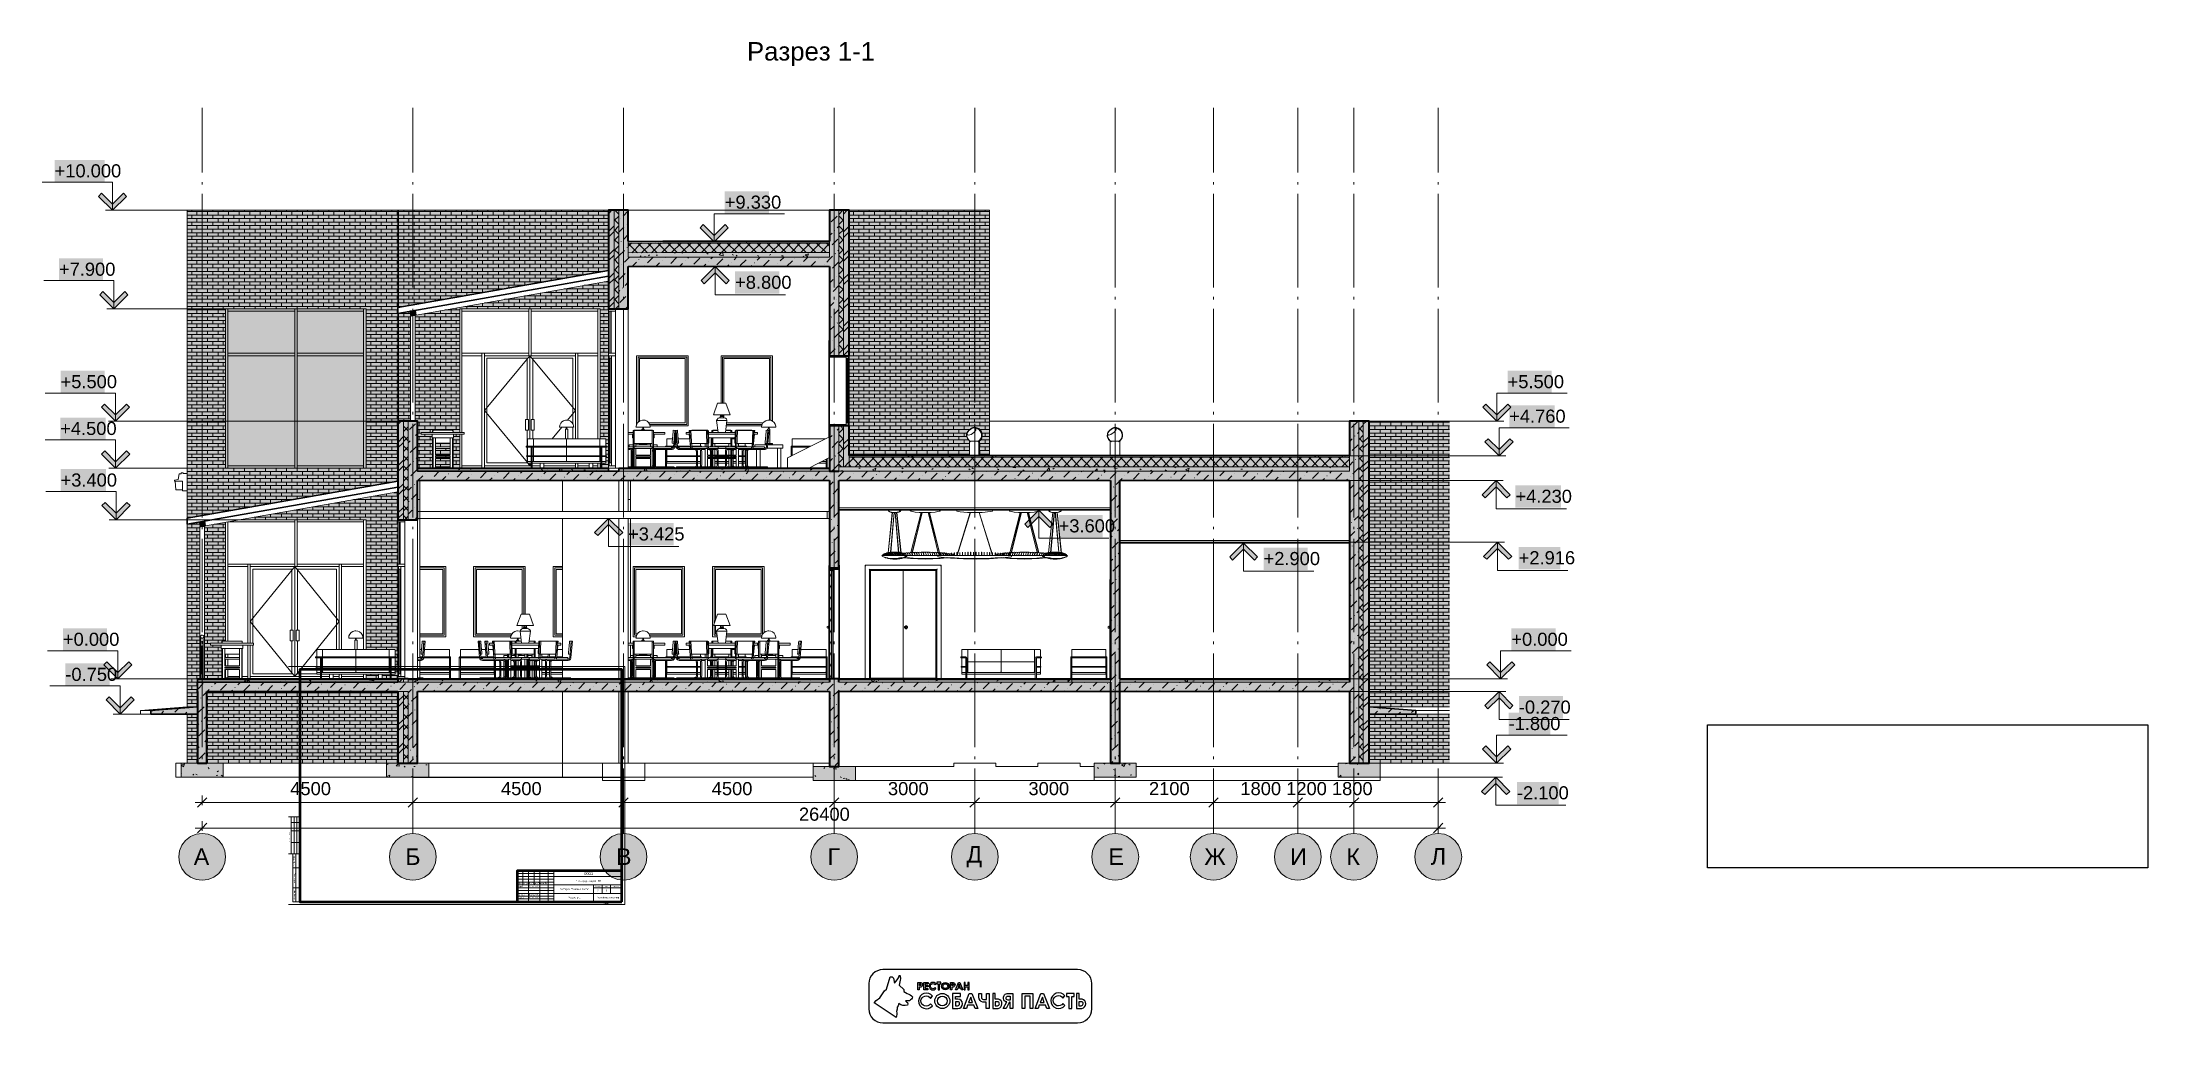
# Model space of a CAD drawing. Header units: millimetres. Extents: x -6983 to 114033, y -5968 to 36007.
# Drawn here: x 69061 to 114033, y -5239 to 15694 of the extents above; entities that cross this region are included whole.
import ezdxf

# ---------------------------------------------------------------- set-up
doc = ezdxf.new("R2010")
doc.units = ezdxf.units.MM
for name, color, linetype in [('PDF _Геометрия', 7, 'Continuous'), ('PDF _Текст', 7, 'Continuous'), ('лого', 7, 'Continuous')]:
    doc.layers.add(name, color=color, linetype=linetype)
doc.layers.add('PDF _Сплошная заливка', color=7, linetype='Continuous', true_color=0xffffff)
doc.styles.add('PDF Arial', font='arial.ttf')
picture_1 = doc.add_image_def('image1.png', size_in_pixel=(1143, 371))

msp = doc.modelspace()

# ---------------------------------------------------------------- texts
at = {"layer": 'PDF _Текст', "attachment_point": 7, "style": 'PDF Arial'}
for s, insert, char_height in [('Разрез 1-1', (84115, 15183), 393.2), ('+10.000', (69328, 12804), 279.6), ('+9.330', (83641, 12135), 279.6), ('+7.900', (69421, 10704), 279.6), ('+8.800', (83861, 10425), 279.6), ('+5.500', (69455, 8304), 279.6), ('+5.500', (100358, 8304), 279.6), ('+4.760', (100392, 7567), 279.6), ('+4.500', (69447, 7305), 279.6), ('+3.400', (69455, 6204), 279.6), ('+4.230', (100527, 5857), 279.6), ('+3.600', (90770, 5226), 279.6), ('+3.425', (81575, 5053), 279.6), ('+2.900', (95147, 4528), 279.6), ('+2.916', (100595, 4545), 279.6), ('+0.000', (69506, 2805), 279.6), ('+0.000', (100439, 2805), 279.6), ('-0.750', (69557, 2056), 279.6), ('-0.270', (100599, 1357), 279.6), ('-1.800', (100379, 1006), 279.6), ('4500', (74361, -383), 279.6), ('4500', (78861, -383), 279.6), ('4500', (83362, -383), 279.6), ('3000', (87125, -383), 279.6), ('3000', (90126, -383), 279.6), ('2100', (92700, -383), 279.6), ('1800 1200 1800', (94652, -383), 279.61), ('-2.100', (100557, -472), 279.6), ('26400', (85224, -929), 279.6), ('А', (72300, -1869), 355), ('Б', (76817, -1869), 355), ('В', (81317, -1869), 355), ('Г', (85834, -1869), 355), ('Д', (88801, -1922), 355), ('Е', (91832, -1869), 355), ('Ж', (93881, -1869), 355), ('И', (95714, -1869), 355), ('К', (96916, -1869), 355), ('Л', (98720, -1869), 355), ('Изм. Кол. уч. Лист № док. Подпись Дата', (79236, -2280), 24.55), ('BIM-город, квадрат М3', (80457, -2240), 36.7), ('0001', (80637, -2085), 61.3), ('Разраб.', (79216, -2346), 24.6), ('Проверил', (79216, -2527), 24.6), ('Н.контр.', (79216, -2587), 24.6), ('Высоцкий А. Е.', (79460, -2342), 24.55), ('Высоцкий А. Е.', (79460, -2523), 24.55), ('Высоцкий А. Е.', (79460, -2584), 24.55), ('Ресторан "Собачья пасть"', (80114, -2416), 36.7), ('Разрез 1-1', (80301, -2597), 36.7), ('Стадия', (80875, -2341), 24.6), ('У', (80916, -2433), 36.7), ('Vysotskiy consulting', (80924, -2593), 36.7), ('Формат', (81052, -2708), 24.6), ('Лист', (81076, -2341), 24.6), ('8', (81099, -2433), 36.7), ('Листов', (81267, -2341), 24.6)]:
    msp.add_mtext(s, dxfattribs=dict(at, insert=insert, char_height=char_height))
at = {"layer": 'PDF _Текст', "char_height": 24.55, "attachment_point": 7, "rotation": 270, "style": 'PDF Arial'}
for s, insert in [('Согласовано', (74338, -1165)), ('Взам. инв. №', (74435, -1675)), ('Подп. и дата', (74435, -2045)), ('Инв. № подл.', (74435, -2408))]:
    msp.add_mtext(s, dxfattribs=dict(at, insert=insert))

# ---------------------------------------------------------------- hatches: boundary and pattern name
at = {"layer": 'PDF _Сплошная заливка', "transparency": 33554559}
for color, points in [(256, [(69328, 13181), (69328, 12702), (70399, 12702), (70399, 13181)]), (7, [(70865, 12406), (70801, 12469), (70793, 12469), (70568, 12245), (70560, 12241), (70560, 12245), (70336, 12469), (70327, 12469), (70323, 12465), (70264, 12406), (70272, 12402), (70560, 12114), (70573, 12110), (70573, 12114)]), (256, [(83641, 12512), (83641, 12033), (84585, 12033), (84585, 12512)]), (256, [(81160, 12105), (81160, 10001), (81279, 10001), (81279, 12105)]), (256, [(81279, 12105), (81279, 10001), (81380, 10001), (81380, 12105)]), (256, [(81380, 12105), (81380, 10001), (81579, 10001), (81579, 12105)]), (7, [(83713, 11741), (83654, 11801), (83645, 11801), (83421, 11576), (83408, 11572), (83408, 11576), (83184, 11801), (83179, 11801), (83175, 11796), (83116, 11737), (83417, 11437), (83417, 11441), (83709, 11733)]), (256, [(88873, 7436), (88877, 12105), (86299, 12105), (86299, 6873), (88865, 6877), (88869, 7182), (88856, 7195), (88848, 7195), (88848, 7203), (88844, 7207), (88839, 7207), (88839, 7216), (88835, 7220), (88831, 7220), (88831, 7229), (88827, 7233), (88822, 7233), (88822, 7250), (88818, 7250), (88818, 7262), (88814, 7262), (88814, 7275), (88810, 7275), (88810, 7288), (88806, 7292), (88810, 7343), (88818, 7368), (88822, 7373), (88835, 7398)]), (256, [(89081, 7182), (89081, 6873), (89297, 6873), (89297, 12105), (88882, 12105), (88882, 7440), (88924, 7461), (88937, 7466), (89004, 7466), (89030, 7461), (89043, 7457), (89076, 7440), (89110, 7406), (89110, 7398), (89115, 7398), (89123, 7389), (89123, 7381), (89127, 7381), (89127, 7373), (89131, 7373), (89131, 7360), (89136, 7360), (89136, 7347), (89140, 7347), (89136, 7267), (89131, 7254), (89115, 7220), (89110, 7216), (89106, 7207)]), (256, [(82091, 11403), (85880, 11403), (85880, 11432), (82091, 11432), (81719, 11428), (81719, 11432), (81579, 11432), (81579, 11403), (81694, 11403), (81808, 11398), (81859, 11394), (81859, 11398)]), (256, [(82091, 11204), (85880, 11204), (85880, 11403), (82091, 11403), (81719, 11398), (81719, 11403), (81579, 11403), (81579, 11204), (81694, 11204), (81808, 11199), (81854, 11195), (81854, 11199)]), (256, [(69421, 11081), (69421, 10603), (70365, 10603), (70365, 11081)]), (256, [(82091, 11204), (81719, 11199), (81719, 11204), (81579, 11204), (81579, 11102), (85880, 11102), (85880, 11204)]), (256, [(81579, 11102), (81579, 10903), (85880, 10903), (85880, 11102)]), (7, [(83734, 10611), (83442, 10903), (83433, 10903), (83429, 10899), (83137, 10607), (83205, 10539), (83205, 10543), (83433, 10772), (83442, 10772), (83675, 10539), (83675, 10543), (83730, 10598)]), (256, [(83861, 10802), (83861, 10323), (84805, 10323), (84805, 10802)]), (7, [(70894, 10306), (70831, 10370), (70822, 10370), (70598, 10145), (70590, 10141), (70590, 10145), (70365, 10370), (70357, 10370), (70353, 10365), (70293, 10306), (70590, 10010), (70598, 10006), (70598, 10010)]), (256, [(77016, 9870), (77037, 9870), (77037, 9896), (77033, 9896), (77033, 9921), (77028, 9921), (77028, 9946), (77024, 9946), (77024, 9968), (76999, 9968), (76973, 9963), (76923, 9955), (76927, 9951), (76927, 9929), (76931, 9929), (76931, 9904), (76935, 9904), (76935, 9879), (76940, 9879), (76940, 9857)]), (256, [(69455, 8681), (69455, 8202), (70399, 8202), (70399, 8681)]), (256, [(100358, 8681), (100358, 8202), (101302, 8202), (101302, 8681)]), (256, [(69447, 7682), (69447, 7203), (70420, 7203), (70420, 7682)]), (7, [(70928, 7910), (70869, 7969), (70861, 7969), (70636, 7745), (70623, 7741), (70623, 7745), (70399, 7969), (70391, 7969), (70386, 7965), (70327, 7906), (70336, 7902), (70623, 7614), (70636, 7610), (70636, 7614), (70924, 7902)]), (7, [(100430, 7906), (100366, 7969), (100358, 7969), (100134, 7745), (100125, 7741), (100125, 7745), (99901, 7969), (99892, 7969), (99888, 7965), (99829, 7906), (99837, 7902), (100125, 7614), (100138, 7610), (100138, 7614)]), (256, [(100392, 7944), (100392, 7466), (101366, 7466), (101366, 7944)]), (256, [(97179, 7605), (97179, 303), (97276, 303), (97276, 7605)]), (256, [(97276, 7605), (97276, 303), (97399, 303), (97399, 7605)]), (7, [(100477, 7169), (100417, 7229), (100405, 7229), (100180, 7004), (100172, 7000), (100172, 7004), (99947, 7229), (99939, 7229), (99935, 7224), (99884, 7174), (99875, 7169), (100172, 6873), (100180, 6869), (100180, 6873)]), (7, [(70933, 6907), (70869, 6970), (70861, 6970), (70636, 6746), (70628, 6742), (70628, 6746), (70403, 6970), (70395, 6970), (70391, 6966), (70331, 6907), (70628, 6611), (70636, 6606), (70636, 6611)]), (256, [(86299, 6865), (86299, 6835), (96980, 6835), (96980, 6865)]), (256, [(86299, 6835), (86299, 6632), (96980, 6632), (96980, 6835)]), (256, [(69455, 6581), (69455, 6103), (70429, 6103), (70429, 6581)]), (256, [(76880, 6534), (76880, 6335), (86079, 6335), (86079, 6534)]), (256, [(77079, 6585), (77079, 6534), (81160, 6534), (81160, 6585)]), (256, [(81380, 6585), (81380, 6534), (85880, 6534), (85880, 6585)]), (256, [(86079, 6632), (86079, 6534), (96980, 6534), (96980, 6632)]), (256, [(86079, 6534), (86079, 6335), (96980, 6335), (96980, 6534)]), (256, [(91879, 6335), (91879, 303), (92078, 303), (92078, 6335)]), (7, [(100413, 6039), (100117, 6335), (100108, 6335), (100104, 6331), (99812, 6039), (99875, 5976), (99884, 5971), (99884, 5976), (100108, 6200), (100117, 6200), (100341, 5976), (100350, 5971), (100350, 5976)]), (7, [(70941, 5806), (70877, 5870), (70869, 5870), (70645, 5645), (70636, 5641), (70636, 5645), (70412, 5870), (70403, 5870), (70399, 5865), (70340, 5806), (70636, 5510), (70645, 5506), (70645, 5510)]), (256, [(100527, 6234), (100527, 5755), (101501, 5755), (101501, 6234)]), (256, [(72520, 5370), (72541, 5370), (72541, 5396), (72537, 5396), (72537, 5421), (72533, 5421), (72533, 5446), (72528, 5446), (72528, 5468), (72503, 5468), (72478, 5463), (72427, 5455), (72431, 5451), (72431, 5429), (72435, 5429), (72435, 5404), (72440, 5404), (72440, 5379), (72444, 5379), (72444, 5357)]), (7, [(81461, 5235), (81169, 5527), (81156, 5527), (81152, 5523), (80868, 5239), (80860, 5235), (80923, 5171), (80932, 5167), (80932, 5171), (81156, 5396), (81164, 5396), (81389, 5171), (81397, 5167), (81397, 5171)]), (256, [(81575, 5429), (81575, 4951), (82549, 4951), (82549, 5429)]), (7, [(90643, 5413), (90351, 5705), (90342, 5705), (90338, 5700), (90046, 5408), (90109, 5345), (90118, 5341), (90118, 5345), (90342, 5569), (90351, 5569), (90575, 5345), (90583, 5341), (90583, 5345), (90639, 5400)]), (256, [(90770, 5603), (90770, 5125), (91714, 5125), (91714, 5603)]), (7, [(95020, 4710), (94728, 5002), (94715, 5002), (94711, 4998), (94423, 4710), (94491, 4642), (94491, 4646), (94715, 4871), (94728, 4871), (94952, 4646), (94961, 4642), (94961, 4646), (95016, 4701)]), (7, [(100447, 4722), (100151, 5019), (100142, 5019), (100138, 5015), (99846, 4722), (99854, 4718), (99909, 4663), (99918, 4659), (99918, 4663), (100142, 4888), (100151, 4888), (100375, 4663), (100388, 4659), (100388, 4663)]), (256, [(85872, 4443), (85880, 4439), (85880, 4528), (85868, 4528), (85863, 4524), (85863, 4447), (85868, 4447)]), (256, [(86083, 4443), (86092, 4443), (86092, 4528), (86079, 4528), (86079, 4439)]), (256, [(95147, 4905), (95147, 4426), (96091, 4426), (96091, 4905)]), (256, [(100595, 4921), (100595, 4443), (101488, 4443), (101488, 4921)]), (256, [(85927, 4422), (85927, 4409), (85952, 4409), (85952, 4452), (85880, 4452), (85880, 4422)]), (256, [(85880, 4413), (85880, 2119), (85923, 2119), (85923, 4413)]), (256, [(85952, 4452), (85952, 4439), (86079, 4439), (86079, 4452)]), (256, [(69506, 3182), (69506, 2703), (70450, 2703), (70450, 3182)]), (256, [(100438, 3182), (100438, 2703), (101382, 2703), (101382, 3182)]), (256, [(69557, 2432), (69557, 1954), (70501, 1954), (70501, 2432)]), (7, [(70975, 2411), (70916, 2470), (70907, 2470), (70683, 2246), (70674, 2242), (70674, 2246), (70450, 2470), (70441, 2470), (70437, 2466), (70378, 2407), (70674, 2111), (70683, 2106), (70683, 2111), (70971, 2398)]), (7, [(100510, 2411), (100451, 2470), (100443, 2470), (100218, 2246), (100206, 2242), (100206, 2246), (99981, 2470), (99977, 2470), (99973, 2466), (99914, 2407), (100214, 2106), (100214, 2111), (100506, 2403)]), (256, [(72380, 2085), (72380, 2034), (76660, 2034), (76660, 2085)]), (256, [(72380, 2034), (72380, 1835), (97179, 1835), (97179, 2034)]), (256, [(72380, 1835), (72380, 303), (72579, 303), (72579, 1835)]), (256, [(76880, 2085), (76880, 2034), (85880, 2034), (85880, 2085)]), (7, [(100472, 1543), (100180, 1835), (100172, 1835), (100168, 1831), (99875, 1539), (99939, 1476), (99947, 1471), (99947, 1476), (100172, 1700), (100180, 1700), (100405, 1476), (100413, 1471), (100413, 1476), (100468, 1531)]), (7, [(71030, 1658), (70966, 1721), (70958, 1721), (70734, 1497), (70725, 1492), (70725, 1497), (70501, 1721), (70492, 1721), (70488, 1717), (70429, 1658), (70725, 1361), (70734, 1357), (70734, 1361)]), (256, [(100379, 1382), (100379, 904), (101272, 904), (101272, 1382)]), (256, [(100599, 1734), (100599, 1255), (101543, 1255), (101543, 1734)]), (7, [(100426, 612), (100366, 671), (100358, 671), (100134, 447), (100121, 443), (100121, 447), (99897, 671), (99888, 671), (99884, 667), (99825, 608), (100121, 311), (100129, 307), (100129, 311), (100422, 603)]), (256, [(72029, 303), (72029, 2), (72931, 2), (72931, 303)]), (256, [(76419, 303), (76419, 2), (77321, 2), (77321, 303)]), (256, [(85529, 235), (85529, -65), (86431, -65), (86431, 235)]), (256, [(91528, 303), (91528, 2), (92429, 2), (92429, 303)]), (256, [(96739, 303), (96739, 2), (97640, 2), (97640, 303)]), (7, [(100405, -294), (100108, 2), (100100, 2), (100096, -2), (99803, -294), (99812, -298), (99867, -353), (99875, -357), (99875, -353), (100100, -129), (100108, -129), (100333, -353), (100345, -357), (100345, -353)]), (256, [(100557, -95), (100557, -573), (101450, -573), (101450, -95)]), (256, [(72579, -1204), (72512, -1196), (72448, -1196), (72414, -1200), (72385, -1204), (72351, -1208), (72334, -1217), (72321, -1221), (72313, -1225), (72300, -1230), (72283, -1238), (72270, -1242), (72262, -1246), (72249, -1251), (72241, -1255), (72228, -1259), (72215, -1272), (72207, -1276), (72194, -1289), (72186, -1293), (72173, -1306), (72164, -1310), (72152, -1323), (72143, -1327), (72135, -1335), (72126, -1340), (72122, -1348), (72114, -1357), (72109, -1365), (72097, -1378), (72092, -1386), (72080, -1399), (72075, -1407), (72063, -1420), (72059, -1428), (72046, -1441), (72042, -1454), (72037, -1462), (72033, -1475), (72029, -1484), (72025, -1496), (72016, -1513), (72012, -1526), (72008, -1534), (72004, -1547), (71995, -1564), (71991, -1598), (71987, -1627), (71982, -1661), (71978, -1691), (71982, -1695), (71982, -1725), (71987, -1725), (71987, -1759), (71991, -1759), (71991, -1793), (71995, -1793), (71995, -1826), (71999, -1826), (71999, -1835), (72004, -1835), (72004, -1843), (72008, -1843), (72008, -1856), (72012, -1856), (72012, -1865), (72016, -1865), (72016, -1873), (72020, -1873), (72020, -1886), (72025, -1886), (72025, -1894), (72029, -1894), (72029, -1903), (72033, -1903), (72033, -1915), (72037, -1915), (72037, -1924), (72042, -1924), (72042, -1932), (72046, -1932), (72046, -1945), (72050, -1945), (72063, -1958), (72063, -1966), (72067, -1966), (72075, -1975), (72075, -1983), (72080, -1983), (72088, -1992), (72088, -2000), (72092, -2000), (72101, -2008), (72101, -2017), (72105, -2017), (72114, -2025), (72114, -2034), (72118, -2034), (72126, -2042), (72126, -2051), (72135, -2051), (72143, -2059), (72152, -2063), (72160, -2072), (72169, -2076), (72177, -2085), (72186, -2089), (72194, -2097), (72202, -2102), (72211, -2110), (72219, -2114), (72228, -2123), (72241, -2127), (72249, -2131), (72262, -2135), (72270, -2140), (72283, -2144), (72300, -2152), (72313, -2157), (72321, -2161), (72334, -2165), (72351, -2174), (72385, -2178), (72414, -2182), (72448, -2186), (72512, -2190), (72512, -2186), (72579, -2178), (72609, -2174), (72622, -2169), (72639, -2161), (72651, -2157), (72668, -2148), (72681, -2144), (72698, -2135), (72710, -2131), (72736, -2119), (72740, -2114), (72749, -2110), (72757, -2102), (72766, -2097), (72770, -2093), (72778, -2089), (72787, -2080), (72795, -2076), (72799, -2072), (72808, -2068), (72816, -2059), (72825, -2055), (72846, -2034), (72850, -2025), (72859, -2017), (72863, -2008), (72871, -2000), (72876, -1992), (72884, -1983), (72888, -1975), (72897, -1966), (72901, -1958), (72909, -1949), (72918, -1932), (72922, -1920), (72926, -1911), (72931, -1898), (72935, -1890), (72939, -1877), (72943, -1869), (72948, -1856), (72952, -1848), (72960, -1822), (72964, -1793), (72973, -1725), (72977, -1661), (72973, -1661), (72973, -1632), (72969, -1632), (72969, -1598), (72964, -1598), (72964, -1568), (72960, -1568), (72960, -1555), (72956, -1555), (72956, -1543), (72952, -1543), (72952, -1534), (72948, -1534), (72948, -1522), (72943, -1522), (72943, -1509), (72939, -1509), (72939, -1500), (72935, -1500), (72935, -1488), (72931, -1488), (72931, -1475), (72926, -1475), (72926, -1467), (72922, -1467), (72922, -1454), (72918, -1454), (72918, -1445), (72914, -1445), (72914, -1437), (72905, -1428), (72901, -1428), (72901, -1420), (72888, -1407), (72884, -1407), (72884, -1399), (72871, -1386), (72867, -1386), (72867, -1378), (72854, -1365), (72850, -1365), (72850, -1357), (72821, -1327), (72812, -1323), (72804, -1314), (72795, -1310), (72787, -1301), (72778, -1297), (72770, -1289), (72761, -1285), (72753, -1276), (72744, -1272), (72736, -1263), (72710, -1251), (72698, -1246), (72681, -1238), (72668, -1234), (72651, -1225), (72639, -1221), (72622, -1213), (72609, -1208)]), (256, [(77079, -1204), (77012, -1196), (76948, -1196), (76914, -1200), (76885, -1204), (76851, -1208), (76834, -1217), (76821, -1221), (76813, -1225), (76800, -1230), (76783, -1238), (76770, -1242), (76762, -1246), (76749, -1251), (76741, -1255), (76728, -1259), (76715, -1272), (76707, -1276), (76694, -1289), (76686, -1293), (76673, -1306), (76664, -1310), (76652, -1323), (76643, -1327), (76635, -1335), (76626, -1340), (76622, -1348), (76614, -1357), (76609, -1365), (76597, -1378), (76592, -1386), (76580, -1399), (76575, -1407), (76563, -1420), (76559, -1428), (76546, -1441), (76542, -1454), (76537, -1462), (76533, -1475), (76529, -1484), (76525, -1496), (76516, -1513), (76512, -1526), (76508, -1534), (76504, -1547), (76495, -1564), (76491, -1598), (76487, -1627), (76482, -1661), (76478, -1691), (76482, -1695), (76482, -1725), (76487, -1725), (76487, -1759), (76491, -1759), (76491, -1793), (76495, -1793), (76495, -1826), (76499, -1826), (76499, -1835), (76504, -1835), (76504, -1843), (76508, -1843), (76508, -1856), (76512, -1856), (76512, -1865), (76516, -1865), (76516, -1873), (76520, -1873), (76520, -1886), (76525, -1886), (76525, -1894), (76529, -1894), (76529, -1903), (76533, -1903), (76533, -1915), (76537, -1915), (76537, -1924), (76542, -1924), (76542, -1932), (76546, -1932), (76546, -1945), (76550, -1945), (76563, -1958), (76563, -1966), (76567, -1966), (76575, -1975), (76575, -1983), (76580, -1983), (76588, -1992), (76588, -2000), (76592, -2000), (76601, -2008), (76601, -2017), (76605, -2017), (76614, -2025), (76614, -2034), (76618, -2034), (76626, -2042), (76626, -2051), (76635, -2051), (76643, -2059), (76652, -2063), (76660, -2072), (76669, -2076), (76677, -2085), (76686, -2089), (76694, -2097), (76702, -2102), (76711, -2110), (76719, -2114), (76728, -2123), (76741, -2127), (76749, -2131), (76762, -2135), (76770, -2140), (76783, -2144), (76800, -2152), (76813, -2157), (76821, -2161), (76834, -2165), (76851, -2174), (76885, -2178), (76914, -2182), (76948, -2186), (77012, -2190), (77012, -2186), (77079, -2178), (77109, -2174), (77122, -2169), (77139, -2161), (77151, -2157), (77168, -2148), (77181, -2144), (77198, -2135), (77210, -2131), (77236, -2119), (77240, -2114), (77249, -2110), (77257, -2102), (77266, -2097), (77270, -2093), (77278, -2089), (77287, -2080), (77295, -2076), (77299, -2072), (77308, -2068), (77316, -2059), (77325, -2055), (77346, -2034), (77350, -2025), (77359, -2017), (77363, -2008), (77371, -2000), (77376, -1992), (77384, -1983), (77388, -1975), (77397, -1966), (77401, -1958), (77409, -1949), (77418, -1932), (77422, -1920), (77426, -1911), (77431, -1898), (77435, -1890), (77439, -1877), (77443, -1869), (77448, -1856), (77452, -1848), (77460, -1822), (77464, -1793), (77473, -1725), (77477, -1661), (77473, -1661), (77473, -1632), (77469, -1632), (77469, -1598), (77464, -1598), (77464, -1568), (77460, -1568), (77460, -1555), (77456, -1555), (77456, -1543), (77452, -1543), (77452, -1534), (77448, -1534), (77448, -1522), (77443, -1522), (77443, -1509), (77439, -1509), (77439, -1500), (77435, -1500), (77435, -1488), (77431, -1488), (77431, -1475), (77426, -1475), (77426, -1467), (77422, -1467), (77422, -1454), (77418, -1454), (77418, -1445), (77414, -1445), (77414, -1437), (77405, -1428), (77401, -1428), (77401, -1420), (77388, -1407), (77384, -1407), (77384, -1399), (77371, -1386), (77367, -1386), (77367, -1378), (77354, -1365), (77350, -1365), (77350, -1357), (77321, -1327), (77312, -1323), (77304, -1314), (77295, -1310), (77287, -1301), (77278, -1297), (77270, -1289), (77261, -1285), (77253, -1276), (77244, -1272), (77236, -1263), (77210, -1251), (77198, -1246), (77181, -1238), (77168, -1234), (77151, -1225), (77139, -1221), (77122, -1213), (77109, -1208)]), (256, [(81579, -1204), (81512, -1196), (81448, -1196), (81414, -1200), (81385, -1204), (81351, -1208), (81334, -1217), (81321, -1221), (81313, -1225), (81300, -1230), (81283, -1238), (81270, -1242), (81262, -1246), (81249, -1251), (81241, -1255), (81228, -1259), (81215, -1272), (81207, -1276), (81194, -1289), (81186, -1293), (81173, -1306), (81164, -1310), (81152, -1323), (81143, -1327), (81135, -1335), (81126, -1340), (81122, -1348), (81114, -1357), (81109, -1365), (81097, -1378), (81092, -1386), (81080, -1399), (81075, -1407), (81063, -1420), (81059, -1428), (81046, -1441), (81042, -1454), (81037, -1462), (81033, -1475), (81029, -1484), (81025, -1496), (81016, -1513), (81012, -1526), (81008, -1534), (81004, -1547), (80995, -1564), (80991, -1598), (80987, -1627), (80982, -1661), (80978, -1691), (80982, -1695), (80982, -1725), (80987, -1725), (80987, -1759), (80991, -1759), (80991, -1793), (80995, -1793), (80995, -1826), (80999, -1826), (80999, -1835), (81004, -1835), (81004, -1843), (81008, -1843), (81008, -1856), (81012, -1856), (81012, -1865), (81016, -1865), (81016, -1873), (81020, -1873), (81020, -1886), (81025, -1886), (81025, -1894), (81029, -1894), (81029, -1903), (81033, -1903), (81033, -1915), (81037, -1915), (81037, -1924), (81042, -1924), (81042, -1932), (81046, -1932), (81046, -1945), (81050, -1945), (81063, -1958), (81063, -1966), (81067, -1966), (81075, -1975), (81075, -1983), (81080, -1983), (81088, -1992), (81088, -2000), (81092, -2000), (81101, -2008), (81101, -2017), (81105, -2017), (81114, -2025), (81114, -2034), (81118, -2034), (81126, -2042), (81126, -2051), (81135, -2051), (81143, -2059), (81152, -2063), (81160, -2072), (81169, -2076), (81177, -2085), (81186, -2089), (81194, -2097), (81202, -2102), (81211, -2110), (81219, -2114), (81228, -2123), (81241, -2127), (81249, -2131), (81262, -2135), (81270, -2140), (81283, -2144), (81300, -2152), (81313, -2157), (81321, -2161), (81334, -2165), (81351, -2174), (81385, -2178), (81414, -2182), (81448, -2186), (81512, -2190), (81512, -2186), (81579, -2178), (81609, -2174), (81622, -2169), (81639, -2161), (81651, -2157), (81668, -2148), (81681, -2144), (81698, -2135), (81710, -2131), (81736, -2119), (81740, -2114), (81749, -2110), (81757, -2102), (81766, -2097), (81770, -2093), (81778, -2089), (81787, -2080), (81795, -2076), (81799, -2072), (81808, -2068), (81816, -2059), (81825, -2055), (81846, -2034), (81850, -2025), (81859, -2017), (81863, -2008), (81871, -2000), (81876, -1992), (81884, -1983), (81888, -1975), (81897, -1966), (81901, -1958), (81909, -1949), (81918, -1932), (81922, -1920), (81926, -1911), (81931, -1898), (81935, -1890), (81939, -1877), (81943, -1869), (81948, -1856), (81952, -1848), (81960, -1822), (81964, -1793), (81973, -1725), (81977, -1661), (81973, -1661), (81973, -1632), (81969, -1632), (81969, -1598), (81964, -1598), (81964, -1568), (81960, -1568), (81960, -1555), (81956, -1555), (81956, -1543), (81952, -1543), (81952, -1534), (81948, -1534), (81948, -1522), (81943, -1522), (81943, -1509), (81939, -1509), (81939, -1500), (81935, -1500), (81935, -1488), (81931, -1488), (81931, -1475), (81926, -1475), (81926, -1467), (81922, -1467), (81922, -1454), (81918, -1454), (81918, -1445), (81914, -1445), (81914, -1437), (81905, -1428), (81901, -1428), (81901, -1420), (81888, -1407), (81884, -1407), (81884, -1399), (81871, -1386), (81867, -1386), (81867, -1378), (81854, -1365), (81850, -1365), (81850, -1357), (81821, -1327), (81812, -1323), (81804, -1314), (81795, -1310), (81787, -1301), (81778, -1297), (81770, -1289), (81761, -1285), (81753, -1276), (81744, -1272), (81736, -1263), (81710, -1251), (81698, -1246), (81681, -1238), (81668, -1234), (81651, -1225), (81639, -1221), (81622, -1213), (81609, -1208)]), (256, [(86079, -1204), (86012, -1196), (85948, -1196), (85914, -1200), (85885, -1204), (85851, -1208), (85834, -1217), (85821, -1221), (85813, -1225), (85800, -1230), (85783, -1238), (85770, -1242), (85762, -1246), (85749, -1251), (85741, -1255), (85728, -1259), (85715, -1272), (85707, -1276), (85694, -1289), (85686, -1293), (85673, -1306), (85664, -1310), (85652, -1323), (85643, -1327), (85635, -1335), (85626, -1340), (85622, -1348), (85614, -1357), (85609, -1365), (85597, -1378), (85592, -1386), (85580, -1399), (85575, -1407), (85563, -1420), (85559, -1428), (85546, -1441), (85542, -1454), (85537, -1462), (85533, -1475), (85529, -1484), (85525, -1496), (85516, -1513), (85512, -1526), (85508, -1534), (85504, -1547), (85495, -1564), (85491, -1598), (85487, -1627), (85482, -1661), (85478, -1691), (85482, -1695), (85482, -1725), (85487, -1725), (85487, -1759), (85491, -1759), (85491, -1793), (85495, -1793), (85495, -1826), (85499, -1826), (85499, -1835), (85504, -1835), (85504, -1843), (85508, -1843), (85508, -1856), (85512, -1856), (85512, -1865), (85516, -1865), (85516, -1873), (85520, -1873), (85520, -1886), (85525, -1886), (85525, -1894), (85529, -1894), (85529, -1903), (85533, -1903), (85533, -1915), (85537, -1915), (85537, -1924), (85542, -1924), (85542, -1932), (85546, -1932), (85546, -1945), (85550, -1945), (85563, -1958), (85563, -1966), (85567, -1966), (85575, -1975), (85575, -1983), (85580, -1983), (85588, -1992), (85588, -2000), (85592, -2000), (85601, -2008), (85601, -2017), (85605, -2017), (85614, -2025), (85614, -2034), (85618, -2034), (85626, -2042), (85626, -2051), (85635, -2051), (85643, -2059), (85652, -2063), (85660, -2072), (85669, -2076), (85677, -2085), (85686, -2089), (85694, -2097), (85702, -2102), (85711, -2110), (85719, -2114), (85728, -2123), (85741, -2127), (85749, -2131), (85762, -2135), (85770, -2140), (85783, -2144), (85800, -2152), (85813, -2157), (85821, -2161), (85834, -2165), (85851, -2174), (85885, -2178), (85914, -2182), (85948, -2186), (86012, -2190), (86012, -2186), (86079, -2178), (86109, -2174), (86122, -2169), (86139, -2161), (86151, -2157), (86168, -2148), (86181, -2144), (86198, -2135), (86210, -2131), (86236, -2119), (86240, -2114), (86249, -2110), (86257, -2102), (86266, -2097), (86270, -2093), (86278, -2089), (86287, -2080), (86295, -2076), (86299, -2072), (86308, -2068), (86316, -2059), (86325, -2055), (86346, -2034), (86350, -2025), (86359, -2017), (86363, -2008), (86371, -2000), (86376, -1992), (86384, -1983), (86388, -1975), (86397, -1966), (86401, -1958), (86409, -1949), (86418, -1932), (86422, -1920), (86426, -1911), (86431, -1898), (86435, -1890), (86439, -1877), (86443, -1869), (86448, -1856), (86452, -1848), (86460, -1822), (86464, -1793), (86473, -1725), (86477, -1661), (86473, -1661), (86473, -1632), (86469, -1632), (86469, -1598), (86464, -1598), (86464, -1568), (86460, -1568), (86460, -1555), (86456, -1555), (86456, -1543), (86452, -1543), (86452, -1534), (86448, -1534), (86448, -1522), (86443, -1522), (86443, -1509), (86439, -1509), (86439, -1500), (86435, -1500), (86435, -1488), (86431, -1488), (86431, -1475), (86426, -1475), (86426, -1467), (86422, -1467), (86422, -1454), (86418, -1454), (86418, -1445), (86414, -1445), (86414, -1437), (86405, -1428), (86401, -1428), (86401, -1420), (86388, -1407), (86384, -1407), (86384, -1399), (86371, -1386), (86367, -1386), (86367, -1378), (86354, -1365), (86350, -1365), (86350, -1357), (86321, -1327), (86312, -1323), (86304, -1314), (86295, -1310), (86287, -1301), (86278, -1297), (86270, -1289), (86261, -1285), (86253, -1276), (86244, -1272), (86236, -1263), (86210, -1251), (86198, -1246), (86181, -1238), (86168, -1234), (86151, -1225), (86139, -1221), (86122, -1213), (86109, -1208)]), (256, [(89043, -1200), (89013, -1196), (88949, -1196), (88848, -1208), (88831, -1217), (88818, -1221), (88801, -1230), (88789, -1234), (88772, -1242), (88759, -1246), (88742, -1255), (88729, -1259), (88717, -1272), (88708, -1276), (88700, -1285), (88691, -1289), (88683, -1297), (88674, -1301), (88666, -1310), (88657, -1314), (88649, -1323), (88640, -1327), (88632, -1335), (88623, -1340), (88619, -1348), (88611, -1357), (88607, -1365), (88598, -1373), (88594, -1382), (88585, -1390), (88581, -1399), (88573, -1407), (88568, -1416), (88560, -1424), (88556, -1433), (88547, -1441), (88543, -1454), (88539, -1462), (88535, -1475), (88530, -1484), (88526, -1496), (88518, -1513), (88513, -1526), (88509, -1534), (88505, -1547), (88496, -1564), (88492, -1598), (88488, -1627), (88484, -1661), (88480, -1691), (88484, -1695), (88484, -1725), (88488, -1725), (88488, -1759), (88492, -1759), (88492, -1793), (88496, -1793), (88496, -1826), (88501, -1826), (88501, -1835), (88505, -1835), (88505, -1843), (88509, -1843), (88509, -1856), (88513, -1856), (88513, -1865), (88518, -1865), (88518, -1873), (88522, -1873), (88522, -1886), (88526, -1886), (88526, -1894), (88530, -1894), (88530, -1903), (88535, -1903), (88535, -1915), (88539, -1915), (88539, -1924), (88543, -1924), (88543, -1932), (88547, -1932), (88547, -1945), (88552, -1945), (88560, -1953), (88560, -1962), (88564, -1962), (88573, -1970), (88573, -1979), (88577, -1979), (88581, -1983), (88581, -1992), (88585, -1992), (88594, -2000), (88594, -2008), (88598, -2008), (88602, -2013), (88602, -2021), (88607, -2021), (88615, -2030), (88615, -2038), (88619, -2038), (88623, -2042), (88623, -2051), (88632, -2051), (88636, -2055), (88645, -2059), (88653, -2068), (88662, -2072), (88666, -2076), (88674, -2080), (88683, -2089), (88691, -2093), (88695, -2097), (88704, -2102), (88712, -2110), (88721, -2114), (88729, -2123), (88742, -2127), (88759, -2135), (88772, -2140), (88789, -2148), (88801, -2152), (88818, -2161), (88831, -2165), (88848, -2174), (88949, -2186), (89013, -2190), (89013, -2186), (89043, -2182), (89076, -2178), (89106, -2174), (89119, -2169), (89127, -2165), (89140, -2161), (89148, -2157), (89161, -2152), (89178, -2144), (89191, -2140), (89199, -2135), (89212, -2131), (89237, -2119), (89246, -2110), (89254, -2106), (89263, -2097), (89271, -2093), (89280, -2085), (89288, -2080), (89297, -2072), (89305, -2068), (89314, -2059), (89322, -2055), (89343, -2034), (89347, -2025), (89356, -2017), (89360, -2008), (89369, -2000), (89373, -1992), (89381, -1983), (89385, -1975), (89394, -1966), (89398, -1958), (89407, -1949), (89419, -1924), (89424, -1911), (89432, -1894), (89436, -1881), (89445, -1865), (89449, -1852), (89457, -1835), (89462, -1822), (89466, -1793), (89474, -1725), (89479, -1661), (89474, -1661), (89474, -1632), (89470, -1632), (89470, -1598), (89466, -1598), (89466, -1568), (89462, -1568), (89462, -1555), (89457, -1555), (89457, -1547), (89453, -1547), (89453, -1534), (89449, -1534), (89449, -1526), (89445, -1526), (89445, -1513), (89441, -1513), (89441, -1505), (89436, -1505), (89436, -1496), (89432, -1496), (89432, -1484), (89428, -1484), (89428, -1475), (89424, -1475), (89424, -1462), (89419, -1462), (89419, -1454), (89415, -1454), (89415, -1445), (89411, -1445), (89411, -1437), (89402, -1428), (89398, -1428), (89398, -1420), (89385, -1407), (89381, -1407), (89381, -1399), (89369, -1386), (89364, -1386), (89364, -1378), (89352, -1365), (89347, -1365), (89347, -1357), (89318, -1327), (89309, -1323), (89297, -1310), (89288, -1306), (89275, -1293), (89267, -1289), (89254, -1276), (89246, -1272), (89237, -1263), (89212, -1251), (89199, -1246), (89191, -1242), (89178, -1238), (89161, -1230), (89148, -1225), (89140, -1221), (89127, -1217), (89119, -1213), (89106, -1208), (89076, -1204)]), (256, [(92044, -1200), (92014, -1196), (91951, -1196), (91849, -1208), (91832, -1217), (91820, -1221), (91811, -1225), (91798, -1230), (91782, -1238), (91769, -1242), (91760, -1246), (91748, -1251), (91739, -1255), (91726, -1259), (91714, -1272), (91705, -1276), (91693, -1289), (91684, -1293), (91671, -1306), (91663, -1310), (91650, -1323), (91642, -1327), (91633, -1335), (91625, -1340), (91621, -1348), (91612, -1357), (91608, -1365), (91595, -1378), (91591, -1386), (91578, -1399), (91574, -1407), (91561, -1420), (91557, -1428), (91544, -1441), (91540, -1454), (91536, -1462), (91532, -1475), (91528, -1484), (91523, -1496), (91515, -1513), (91511, -1526), (91506, -1534), (91502, -1547), (91494, -1564), (91489, -1598), (91485, -1627), (91481, -1661), (91477, -1691), (91481, -1695), (91481, -1725), (91485, -1725), (91485, -1759), (91489, -1759), (91489, -1793), (91494, -1793), (91494, -1826), (91498, -1826), (91498, -1835), (91502, -1835), (91502, -1843), (91506, -1843), (91506, -1856), (91511, -1856), (91511, -1865), (91515, -1865), (91515, -1873), (91519, -1873), (91519, -1886), (91523, -1886), (91523, -1894), (91528, -1894), (91528, -1903), (91532, -1903), (91532, -1915), (91536, -1915), (91536, -1924), (91540, -1924), (91540, -1932), (91544, -1932), (91544, -1945), (91549, -1945), (91561, -1958), (91561, -1966), (91566, -1966), (91574, -1975), (91574, -1983), (91578, -1983), (91587, -1992), (91587, -2000), (91591, -2000), (91599, -2008), (91599, -2017), (91604, -2017), (91612, -2025), (91612, -2034), (91616, -2034), (91625, -2042), (91625, -2051), (91633, -2051), (91642, -2059), (91650, -2063), (91659, -2072), (91667, -2076), (91676, -2085), (91684, -2089), (91693, -2097), (91701, -2102), (91710, -2110), (91718, -2114), (91726, -2123), (91739, -2127), (91748, -2131), (91760, -2135), (91769, -2140), (91782, -2144), (91798, -2152), (91811, -2157), (91820, -2161), (91832, -2165), (91849, -2174), (91951, -2186), (92014, -2190), (92014, -2186), (92044, -2182), (92078, -2178), (92107, -2174), (92120, -2169), (92129, -2165), (92141, -2161), (92150, -2157), (92163, -2152), (92179, -2144), (92192, -2140), (92201, -2135), (92213, -2131), (92239, -2119), (92247, -2110), (92256, -2106), (92264, -2097), (92273, -2093), (92281, -2085), (92290, -2080), (92298, -2072), (92306, -2068), (92315, -2059), (92323, -2055), (92345, -2034), (92349, -2025), (92357, -2017), (92361, -2008), (92370, -2000), (92374, -1992), (92383, -1983), (92387, -1975), (92395, -1966), (92400, -1958), (92408, -1949), (92421, -1924), (92425, -1911), (92433, -1894), (92438, -1881), (92446, -1865), (92450, -1852), (92459, -1835), (92463, -1822), (92467, -1793), (92476, -1725), (92480, -1661), (92476, -1661), (92476, -1632), (92472, -1632), (92472, -1598), (92467, -1598), (92467, -1568), (92463, -1568), (92463, -1555), (92459, -1555), (92459, -1547), (92455, -1547), (92455, -1534), (92450, -1534), (92450, -1526), (92446, -1526), (92446, -1513), (92442, -1513), (92442, -1505), (92438, -1505), (92438, -1496), (92433, -1496), (92433, -1484), (92429, -1484), (92429, -1475), (92425, -1475), (92425, -1462), (92421, -1462), (92421, -1454), (92417, -1454), (92417, -1445), (92412, -1445), (92412, -1437), (92404, -1428), (92400, -1428), (92400, -1420), (92387, -1407), (92383, -1407), (92383, -1399), (92370, -1386), (92366, -1386), (92366, -1378), (92353, -1365), (92349, -1365), (92349, -1357), (92319, -1327), (92311, -1323), (92298, -1310), (92290, -1306), (92277, -1293), (92268, -1289), (92256, -1276), (92247, -1272), (92239, -1263), (92213, -1251), (92201, -1246), (92192, -1242), (92179, -1238), (92163, -1230), (92150, -1225), (92141, -1221), (92129, -1217), (92120, -1213), (92107, -1208), (92078, -1204)]), (256, [(94144, -1200), (94114, -1196), (94051, -1196), (93949, -1208), (93932, -1217), (93919, -1221), (93902, -1230), (93890, -1234), (93873, -1242), (93860, -1246), (93843, -1255), (93830, -1259), (93818, -1272), (93809, -1276), (93801, -1285), (93792, -1289), (93784, -1297), (93775, -1301), (93767, -1310), (93758, -1314), (93750, -1323), (93742, -1327), (93733, -1335), (93725, -1340), (93720, -1348), (93712, -1357), (93708, -1365), (93695, -1378), (93691, -1386), (93678, -1399), (93674, -1407), (93661, -1420), (93657, -1428), (93644, -1441), (93636, -1467), (93631, -1475), (93623, -1500), (93619, -1509), (93610, -1534), (93606, -1543), (93602, -1555), (93598, -1564), (93576, -1691), (93581, -1695), (93581, -1721), (93585, -1721), (93585, -1746), (93589, -1746), (93589, -1771), (93593, -1771), (93593, -1797), (93598, -1797), (93598, -1826), (93602, -1826), (93602, -1835), (93606, -1835), (93606, -1848), (93610, -1848), (93610, -1856), (93615, -1856), (93615, -1869), (93619, -1869), (93619, -1877), (93623, -1877), (93623, -1890), (93627, -1890), (93627, -1898), (93631, -1898), (93631, -1911), (93636, -1911), (93636, -1920), (93640, -1920), (93640, -1932), (93644, -1932), (93644, -1945), (93648, -1945), (93661, -1958), (93661, -1966), (93665, -1966), (93674, -1975), (93674, -1983), (93678, -1983), (93687, -1992), (93687, -2000), (93691, -2000), (93699, -2008), (93699, -2017), (93703, -2017), (93712, -2025), (93712, -2034), (93716, -2034), (93725, -2042), (93725, -2051), (93733, -2051), (93737, -2055), (93746, -2059), (93754, -2068), (93763, -2072), (93767, -2076), (93775, -2080), (93784, -2089), (93792, -2093), (93797, -2097), (93805, -2102), (93814, -2110), (93822, -2114), (93830, -2123), (93843, -2127), (93860, -2135), (93873, -2140), (93890, -2148), (93902, -2152), (93919, -2161), (93932, -2165), (93949, -2174), (94051, -2186), (94114, -2190), (94114, -2186), (94144, -2182), (94178, -2178), (94207, -2174), (94220, -2169), (94228, -2165), (94241, -2161), (94250, -2157), (94262, -2152), (94279, -2144), (94292, -2140), (94300, -2135), (94313, -2131), (94338, -2119), (94347, -2110), (94355, -2106), (94364, -2097), (94372, -2093), (94381, -2085), (94389, -2080), (94398, -2072), (94406, -2068), (94415, -2059), (94423, -2055), (94444, -2034), (94448, -2025), (94457, -2017), (94461, -2008), (94470, -2000), (94474, -1992), (94482, -1983), (94487, -1975), (94495, -1966), (94499, -1958), (94508, -1949), (94520, -1924), (94525, -1911), (94533, -1894), (94537, -1881), (94546, -1865), (94550, -1852), (94559, -1835), (94563, -1822), (94567, -1793), (94575, -1725), (94580, -1661), (94575, -1661), (94575, -1632), (94571, -1632), (94571, -1598), (94567, -1598), (94567, -1568), (94563, -1568), (94563, -1555), (94559, -1555), (94559, -1547), (94554, -1547), (94554, -1534), (94550, -1534), (94550, -1526), (94546, -1526), (94546, -1513), (94542, -1513), (94542, -1505), (94537, -1505), (94537, -1496), (94533, -1496), (94533, -1484), (94529, -1484), (94529, -1475), (94525, -1475), (94525, -1462), (94520, -1462), (94520, -1454), (94516, -1454), (94516, -1445), (94512, -1445), (94512, -1437), (94504, -1428), (94499, -1428), (94499, -1420), (94487, -1407), (94482, -1407), (94482, -1399), (94470, -1386), (94465, -1386), (94465, -1378), (94453, -1365), (94448, -1365), (94448, -1357), (94419, -1327), (94410, -1323), (94398, -1310), (94389, -1306), (94377, -1293), (94368, -1289), (94355, -1276), (94347, -1272), (94338, -1263), (94313, -1251), (94300, -1246), (94292, -1242), (94279, -1238), (94262, -1230), (94250, -1225), (94241, -1221), (94228, -1217), (94220, -1213), (94207, -1208), (94178, -1204)]), (256, [(95943, -1200), (95913, -1196), (95850, -1196), (95748, -1208), (95731, -1217), (95718, -1221), (95702, -1230), (95689, -1234), (95672, -1242), (95659, -1246), (95642, -1255), (95630, -1259), (95617, -1272), (95608, -1276), (95600, -1285), (95591, -1289), (95583, -1297), (95575, -1301), (95566, -1310), (95558, -1314), (95549, -1323), (95541, -1327), (95532, -1335), (95524, -1340), (95520, -1348), (95511, -1357), (95507, -1365), (95494, -1378), (95490, -1386), (95477, -1399), (95473, -1407), (95460, -1420), (95456, -1428), (95443, -1441), (95435, -1467), (95431, -1475), (95422, -1500), (95418, -1509), (95409, -1534), (95405, -1543), (95401, -1555), (95397, -1564), (95393, -1598), (95388, -1627), (95384, -1661), (95380, -1691), (95384, -1695), (95384, -1725), (95388, -1725), (95388, -1759), (95393, -1759), (95393, -1793), (95397, -1793), (95397, -1826), (95401, -1826), (95401, -1835), (95405, -1835), (95405, -1848), (95409, -1848), (95409, -1856), (95414, -1856), (95414, -1869), (95418, -1869), (95418, -1877), (95422, -1877), (95422, -1890), (95426, -1890), (95426, -1898), (95431, -1898), (95431, -1911), (95435, -1911), (95435, -1920), (95439, -1920), (95439, -1932), (95443, -1932), (95443, -1945), (95448, -1945), (95460, -1958), (95460, -1966), (95464, -1966), (95473, -1975), (95473, -1983), (95477, -1983), (95486, -1992), (95486, -2000), (95490, -2000), (95498, -2008), (95498, -2017), (95503, -2017), (95511, -2025), (95511, -2034), (95515, -2034), (95524, -2042), (95524, -2051), (95532, -2051), (95536, -2055), (95545, -2059), (95553, -2068), (95562, -2072), (95566, -2076), (95575, -2080), (95583, -2089), (95591, -2093), (95596, -2097), (95604, -2102), (95613, -2110), (95621, -2114), (95630, -2123), (95642, -2127), (95659, -2135), (95672, -2140), (95689, -2148), (95702, -2152), (95718, -2161), (95731, -2165), (95748, -2174), (95850, -2186), (95913, -2190), (95913, -2186), (95943, -2182), (95977, -2178), (96006, -2174), (96019, -2169), (96028, -2165), (96040, -2161), (96049, -2157), (96061, -2152), (96078, -2144), (96091, -2140), (96099, -2135), (96112, -2131), (96138, -2119), (96146, -2110), (96155, -2106), (96163, -2097), (96171, -2093), (96180, -2085), (96188, -2080), (96197, -2072), (96205, -2068), (96214, -2059), (96222, -2055), (96243, -2034), (96248, -2025), (96256, -2017), (96260, -2008), (96269, -2000), (96273, -1992), (96282, -1983), (96286, -1975), (96294, -1966), (96298, -1958), (96307, -1949), (96319, -1924), (96324, -1911), (96332, -1894), (96336, -1881), (96345, -1865), (96349, -1852), (96358, -1835), (96362, -1822), (96366, -1793), (96374, -1725), (96379, -1661), (96374, -1661), (96374, -1632), (96370, -1632), (96370, -1598), (96366, -1598), (96366, -1568), (96362, -1568), (96362, -1555), (96358, -1555), (96358, -1547), (96353, -1547), (96353, -1534), (96349, -1534), (96349, -1526), (96345, -1526), (96345, -1513), (96341, -1513), (96341, -1505), (96336, -1505), (96336, -1496), (96332, -1496), (96332, -1484), (96328, -1484), (96328, -1475), (96324, -1475), (96324, -1462), (96319, -1462), (96319, -1454), (96315, -1454), (96315, -1445), (96311, -1445), (96311, -1437), (96303, -1428), (96298, -1428), (96298, -1420), (96286, -1407), (96282, -1407), (96282, -1399), (96269, -1386), (96265, -1386), (96265, -1378), (96252, -1365), (96248, -1365), (96248, -1357), (96218, -1327), (96210, -1323), (96197, -1310), (96188, -1306), (96176, -1293), (96167, -1289), (96155, -1276), (96146, -1272), (96138, -1263), (96112, -1251), (96099, -1246), (96091, -1242), (96078, -1238), (96061, -1230), (96049, -1225), (96040, -1221), (96028, -1217), (96019, -1213), (96006, -1208), (95977, -1204)]), (256, [(97179, -1204), (97111, -1196), (97048, -1196), (97014, -1200), (96984, -1204), (96950, -1208), (96933, -1217), (96921, -1221), (96912, -1225), (96899, -1230), (96882, -1238), (96870, -1242), (96861, -1246), (96849, -1251), (96840, -1255), (96827, -1259), (96815, -1272), (96806, -1276), (96794, -1289), (96785, -1293), (96772, -1306), (96764, -1310), (96751, -1323), (96743, -1327), (96734, -1335), (96726, -1340), (96722, -1348), (96713, -1357), (96709, -1365), (96696, -1378), (96692, -1386), (96679, -1399), (96675, -1407), (96662, -1420), (96658, -1428), (96645, -1441), (96641, -1454), (96637, -1462), (96633, -1475), (96628, -1484), (96624, -1496), (96616, -1513), (96612, -1526), (96607, -1534), (96603, -1547), (96595, -1564), (96590, -1598), (96586, -1627), (96582, -1661), (96578, -1691), (96582, -1695), (96582, -1725), (96586, -1725), (96586, -1759), (96590, -1759), (96590, -1793), (96595, -1793), (96595, -1826), (96599, -1826), (96599, -1835), (96603, -1835), (96603, -1843), (96607, -1843), (96607, -1856), (96612, -1856), (96612, -1865), (96616, -1865), (96616, -1873), (96620, -1873), (96620, -1886), (96624, -1886), (96624, -1894), (96628, -1894), (96628, -1903), (96633, -1903), (96633, -1915), (96637, -1915), (96637, -1924), (96641, -1924), (96641, -1932), (96645, -1932), (96645, -1945), (96650, -1945), (96662, -1958), (96662, -1966), (96667, -1966), (96675, -1975), (96675, -1983), (96679, -1983), (96688, -1992), (96688, -2000), (96692, -2000), (96700, -2008), (96700, -2017), (96705, -2017), (96713, -2025), (96713, -2034), (96717, -2034), (96726, -2042), (96726, -2051), (96734, -2051), (96743, -2059), (96751, -2063), (96760, -2072), (96768, -2076), (96777, -2085), (96785, -2089), (96794, -2097), (96802, -2102), (96811, -2110), (96819, -2114), (96827, -2123), (96840, -2127), (96849, -2131), (96861, -2135), (96870, -2140), (96882, -2144), (96899, -2152), (96912, -2157), (96921, -2161), (96933, -2165), (96950, -2174), (96984, -2178), (97014, -2182), (97048, -2186), (97111, -2190), (97111, -2186), (97179, -2178), (97208, -2174), (97221, -2169), (97238, -2161), (97251, -2157), (97268, -2148), (97280, -2144), (97297, -2135), (97310, -2131), (97335, -2119), (97340, -2114), (97348, -2110), (97357, -2102), (97365, -2097), (97369, -2093), (97378, -2089), (97386, -2080), (97395, -2076), (97399, -2072), (97407, -2068), (97416, -2059), (97424, -2055), (97446, -2034), (97450, -2025), (97458, -2017), (97462, -2008), (97471, -2000), (97475, -1992), (97484, -1983), (97488, -1975), (97496, -1966), (97501, -1958), (97509, -1949), (97517, -1932), (97522, -1920), (97526, -1911), (97530, -1898), (97534, -1890), (97539, -1877), (97543, -1869), (97547, -1856), (97551, -1848), (97560, -1822), (97564, -1793), (97573, -1725), (97577, -1661), (97573, -1661), (97573, -1632), (97568, -1632), (97568, -1598), (97564, -1598), (97564, -1568), (97560, -1568), (97560, -1555), (97556, -1555), (97556, -1543), (97551, -1543), (97551, -1534), (97547, -1534), (97547, -1522), (97543, -1522), (97543, -1509), (97539, -1509), (97539, -1500), (97534, -1500), (97534, -1488), (97530, -1488), (97530, -1475), (97526, -1475), (97526, -1467), (97522, -1467), (97522, -1454), (97517, -1454), (97517, -1445), (97513, -1445), (97513, -1437), (97505, -1428), (97501, -1428), (97501, -1420), (97488, -1407), (97484, -1407), (97484, -1399), (97471, -1386), (97467, -1386), (97467, -1378), (97454, -1365), (97450, -1365), (97450, -1357), (97420, -1327), (97412, -1323), (97403, -1314), (97395, -1310), (97386, -1301), (97378, -1297), (97369, -1289), (97361, -1285), (97352, -1276), (97344, -1272), (97335, -1263), (97310, -1251), (97297, -1246), (97280, -1238), (97268, -1234), (97251, -1225), (97238, -1221), (97221, -1213), (97208, -1208)]), (256, [(98978, -1204), (98910, -1196), (98847, -1196), (98813, -1200), (98783, -1204), (98749, -1208), (98732, -1217), (98720, -1221), (98711, -1225), (98699, -1230), (98682, -1238), (98669, -1242), (98660, -1246), (98648, -1251), (98639, -1255), (98627, -1259), (98614, -1272), (98605, -1276), (98593, -1289), (98584, -1293), (98572, -1306), (98563, -1310), (98550, -1323), (98542, -1327), (98533, -1335), (98525, -1340), (98521, -1348), (98512, -1357), (98508, -1365), (98495, -1378), (98491, -1386), (98478, -1399), (98474, -1407), (98461, -1420), (98457, -1428), (98445, -1441), (98440, -1454), (98436, -1462), (98432, -1475), (98428, -1484), (98423, -1496), (98415, -1513), (98411, -1526), (98406, -1534), (98402, -1547), (98394, -1564), (98390, -1598), (98385, -1627), (98381, -1661), (98377, -1691), (98381, -1695), (98381, -1725), (98385, -1725), (98385, -1759), (98390, -1759), (98390, -1793), (98394, -1793), (98394, -1826), (98398, -1826), (98398, -1835), (98402, -1835), (98402, -1843), (98406, -1843), (98406, -1856), (98411, -1856), (98411, -1865), (98415, -1865), (98415, -1873), (98419, -1873), (98419, -1886), (98423, -1886), (98423, -1894), (98428, -1894), (98428, -1903), (98432, -1903), (98432, -1915), (98436, -1915), (98436, -1924), (98440, -1924), (98440, -1932), (98445, -1932), (98445, -1945), (98449, -1945), (98461, -1958), (98461, -1966), (98466, -1966), (98474, -1975), (98474, -1983), (98478, -1983), (98487, -1992), (98487, -2000), (98491, -2000), (98500, -2008), (98500, -2017), (98504, -2017), (98512, -2025), (98512, -2034), (98517, -2034), (98525, -2042), (98525, -2051), (98533, -2051), (98542, -2059), (98550, -2063), (98559, -2072), (98567, -2076), (98576, -2085), (98584, -2089), (98593, -2097), (98601, -2102), (98610, -2110), (98618, -2114), (98627, -2123), (98639, -2127), (98648, -2131), (98660, -2135), (98669, -2140), (98682, -2144), (98699, -2152), (98711, -2157), (98720, -2161), (98732, -2165), (98749, -2174), (98783, -2178), (98813, -2182), (98847, -2186), (98910, -2190), (98910, -2186), (98978, -2178), (99008, -2174), (99020, -2169), (99037, -2161), (99050, -2157), (99067, -2148), (99080, -2144), (99096, -2135), (99109, -2131), (99135, -2119), (99139, -2114), (99147, -2110), (99156, -2102), (99164, -2097), (99168, -2093), (99177, -2089), (99185, -2080), (99194, -2076), (99198, -2072), (99207, -2068), (99215, -2059), (99223, -2055), (99245, -2034), (99249, -2025), (99257, -2017), (99262, -2008), (99270, -2000), (99274, -1992), (99283, -1983), (99287, -1975), (99295, -1966), (99300, -1958), (99308, -1949), (99317, -1932), (99321, -1920), (99325, -1911), (99329, -1898), (99334, -1890), (99338, -1877), (99342, -1869), (99346, -1856), (99350, -1848), (99359, -1822), (99376, -1721), (99380, -1670), (99376, -1670), (99376, -1644), (99372, -1644), (99372, -1619), (99367, -1619), (99367, -1594), (99363, -1594), (99363, -1568), (99359, -1568), (99359, -1555), (99355, -1555), (99355, -1543), (99350, -1543), (99350, -1534), (99346, -1534), (99346, -1522), (99342, -1522), (99342, -1509), (99338, -1509), (99338, -1500), (99334, -1500), (99334, -1488), (99329, -1488), (99329, -1475), (99325, -1475), (99325, -1467), (99321, -1467), (99321, -1454), (99317, -1454), (99317, -1445), (99312, -1445), (99312, -1437), (99304, -1428), (99300, -1428), (99300, -1420), (99287, -1407), (99283, -1407), (99283, -1399), (99270, -1386), (99266, -1386), (99266, -1378), (99253, -1365), (99249, -1365), (99249, -1357), (99219, -1327), (99211, -1323), (99202, -1314), (99194, -1310), (99185, -1301), (99177, -1297), (99168, -1289), (99160, -1285), (99152, -1276), (99143, -1272), (99135, -1263), (99109, -1251), (99096, -1246), (99080, -1238), (99067, -1234), (99050, -1225), (99037, -1221), (99020, -1213), (99008, -1208)]), (256, [(72300, -1373), (72300, -1975), (72622, -1975), (72622, -1373)]), (256, [(76817, -1373), (76817, -1975), (77100, -1975), (77100, -1373)]), (256, [(81317, -1373), (81317, -1975), (81600, -1975), (81600, -1373)]), (256, [(85834, -1373), (85834, -1975), (86083, -1975), (86083, -1373)]), (256, [(88801, -1373), (88801, -1975), (89123, -1975), (89123, -1373)]), (256, [(91832, -1373), (91832, -1975), (92082, -1975), (92082, -1373)]), (256, [(93881, -1373), (93881, -1975), (94237, -1975), (94237, -1373)]), (256, [(95714, -1373), (95714, -1975), (95998, -1975), (95998, -1373)]), (256, [(96916, -1373), (96916, -1975), (97200, -1975), (97200, -1373)]), (256, [(98720, -1373), (98720, -1975), (98995, -1975), (98995, -1373)])]:
    msp.add_hatch(color=color, dxfattribs=at).paths.add_polyline_path(points)
h = msp.add_hatch(color=256, dxfattribs=at)
h.paths.add_polyline_path([(72160, 1505), (72380, 1505), (72380, 2102), (72431, 2102), (72431, 5357), (72444, 5357), (72444, 5383), (72440, 5383), (72440, 5404), (72435, 5404), (72435, 5429), (72431, 5429), (72431, 5451), (72406, 5451), (72380, 5446), (72355, 5442), (72334, 5438), (72258, 5425), (72236, 5421), (72160, 5408)])
h.paths.add_polyline_path([(72380, 303), (72380, 1353), (72160, 1353), (72160, 303)])
h.paths.add_polyline_path([(72558, 5603), (72579, 5603), (72579, 12105), (72160, 12105), (72160, 5535), (72287, 5556), (72308, 5561), (72435, 5582), (72456, 5586)])
h.paths.add_polyline_path([(72528, 2102), (72579, 2102), (72579, 5374), (72554, 5374), (72554, 5396), (72550, 5396), (72550, 5421), (72545, 5421), (72545, 5446), (72541, 5446), (72541, 5472), (72524, 5472), (72528, 5468), (72528, 5446), (72533, 5446), (72533, 5421), (72537, 5421), (72537, 5396), (72541, 5396), (72541, 5370), (72520, 5370), (72478, 5362), (72528, 5357)])
h = msp.add_hatch(color=256, dxfattribs=at)
h.paths.add_polyline_path([(72964, 2627), (72964, 2559), (72977, 2559), (72977, 2627)])
h.paths.add_polyline_path([(72964, 2305), (72964, 2127), (72977, 2127), (72977, 2305)])
h.paths.add_polyline_path([(72964, 2521), (72964, 2381), (72977, 2381), (72977, 2521)])
h.paths.add_polyline_path([(75979, 2204), (75979, 2102), (76250, 2102), (76250, 2204)])
h.paths.add_polyline_path([(76660, 1835), (72579, 1835), (72579, 303), (76660, 303)])
h.paths.add_polyline_path([(76321, 2204), (76321, 2102), (76491, 2102), (76491, 2204)])
h.paths.add_polyline_path([(76516, 2102), (76660, 2102), (76660, 6094), (76639, 6094), (76614, 6090), (76592, 6086), (76542, 6077), (76520, 6073), (76470, 6064), (76448, 6060), (76398, 6052), (76377, 6048), (76326, 6039), (76305, 6035), (76254, 6026), (76233, 6022), (76182, 6014), (76161, 6009), (76110, 6001), (76089, 5997), (76038, 5988), (76017, 5984), (75966, 5976), (75945, 5971), (75894, 5963), (75873, 5959), (75822, 5950), (75801, 5946), (75750, 5937), (75729, 5933), (75678, 5925), (75657, 5921), (75606, 5912), (75585, 5908), (75534, 5899), (75513, 5895), (75462, 5887), (75441, 5882), (75390, 5874), (75369, 5870), (75318, 5861), (75297, 5857), (75246, 5849), (75225, 5844), (75174, 5836), (75153, 5832), (75102, 5823), (75081, 5819), (75030, 5810), (75009, 5806), (74958, 5798), (74937, 5794), (74886, 5785), (74865, 5781), (74814, 5772), (74793, 5768), (74742, 5760), (74721, 5755), (74671, 5747), (74649, 5743), (74599, 5734), (74577, 5730), (74527, 5722), (74505, 5717), (74455, 5709), (74433, 5705), (74383, 5696), (74361, 5692), (74311, 5683), (74290, 5679), (74239, 5671), (74218, 5667), (74167, 5658), (74146, 5654), (74095, 5645), (74074, 5641), (74023, 5633), (74002, 5628), (73951, 5620), (73930, 5616), (73879, 5607), (73858, 5603), (73807, 5595), (73786, 5590), (73735, 5582), (73714, 5578), (73663, 5569), (73642, 5565), (73591, 5556), (73570, 5552), (73519, 5544), (73498, 5540), (73447, 5531), (73426, 5527), (73375, 5518), (73354, 5514), (73303, 5506), (75979, 5501), (75979, 2729), (76461, 2729), (76461, 2720), (76470, 2724), (76474, 2729), (76597, 2729), (76592, 2724), (76601, 2720), (76601, 2572), (76618, 2572), (76622, 2568), (76618, 2555), (76601, 2551), (76601, 2365), (76614, 2365), (76614, 2352), (76601, 2352), (76597, 2259), (76592, 2250), (76592, 2242), (76601, 2242), (76601, 2204), (76516, 2204)])
h.paths.add_polyline_path([(76470, 2250), (76465, 2246), (76478, 2242), (76478, 2246), (76474, 2250)])
h.paths.add_polyline_path([(72579, 2102), (72914, 2106), (72909, 2106), (72909, 2115), (72905, 2115), (72905, 2166), (72901, 2170), (72905, 2487), (72909, 2521), (72905, 2521), (72905, 2750), (72888, 2750), (72888, 2826), (72664, 2826), (72664, 2868), (72901, 2873), (72905, 2911), (72977, 2911), (72977, 5446), (72956, 5446), (72931, 5442), (72909, 5438), (72884, 5434), (72863, 5429), (72837, 5425), (72816, 5421), (72791, 5417), (72770, 5413), (72744, 5408), (72723, 5404), (72698, 5400), (72677, 5396), (72651, 5391), (72630, 5387), (72579, 5379)])
h.paths.add_polyline_path([(72964, 2356), (72964, 2331), (72977, 2331), (72977, 2356)])
h.paths.add_polyline_path([(76639, 6323), (76660, 6323), (76660, 12105), (72579, 12105), (72579, 5607), (72655, 5620), (72677, 5624), (72727, 5633), (72749, 5637), (72799, 5645), (72821, 5650), (72871, 5658), (72893, 5662), (72943, 5671), (72964, 5675), (73015, 5683), (73036, 5688), (73087, 5696), (73108, 5700), (73159, 5709), (73180, 5713), (73231, 5722), (73252, 5726), (73303, 5734), (73324, 5738), (73375, 5747), (73396, 5751), (73447, 5760), (73468, 5764), (73519, 5772), (73540, 5777), (73591, 5785), (73612, 5789), (73663, 5798), (73684, 5802), (73735, 5810), (73756, 5815), (73807, 5823), (73828, 5827), (73879, 5836), (73900, 5840), (73951, 5849), (73972, 5853), (74023, 5861), (74044, 5865), (74095, 5874), (74116, 5878), (74167, 5887), (74188, 5891), (74239, 5899), (74260, 5904), (74311, 5912), (74332, 5916), (74383, 5925), (74404, 5929), (74455, 5937), (74476, 5942), (74527, 5950), (74548, 5954), (74599, 5963), (74620, 5967), (74696, 5980), (74717, 5984), (74768, 5992), (74789, 5997), (74840, 6005), (74861, 6009), (74912, 6018), (74933, 6022), (74984, 6031), (75005, 6035), (75056, 6043), (75077, 6048), (75128, 6056), (75149, 6060), (75200, 6069), (75221, 6073), (75272, 6081), (75293, 6086), (75344, 6094), (75365, 6098), (75416, 6107), (75437, 6111), (75488, 6119), (75509, 6124), (75560, 6132), (75581, 6136), (75631, 6145), (75653, 6149), (75703, 6158), (75725, 6162), (75775, 6170), (75797, 6175), (75847, 6183), (75869, 6187), (75919, 6196), (75941, 6200), (75991, 6208), (76012, 6213), (76063, 6221), (76084, 6225), (76135, 6234), (76156, 6238), (76207, 6246), (76228, 6251), (76279, 6259), (76300, 6263), (76351, 6272), (76372, 6276), (76423, 6285), (76444, 6289), (76495, 6297), (76516, 6302), (76567, 6310), (76588, 6314)])
h = msp.add_hatch(color=256, dxfattribs=at)
h.paths.add_polyline_path([(77464, 7127), (77464, 7059), (77477, 7064), (77774, 7064), (77774, 7127)])
h.paths.add_polyline_path([(76669, 7605), (76931, 7605), (76931, 9857), (76940, 9857), (76940, 9883), (76935, 9883), (76935, 9904), (76931, 9904), (76931, 9929), (76927, 9929), (76927, 9951), (76901, 9951), (76880, 9946), (76855, 9942), (76834, 9938), (76808, 9934), (76787, 9929), (76762, 9925), (76741, 9921), (76715, 9917), (76694, 9913), (76669, 9908)])
h.paths.add_polyline_path([(81139, 10823), (81160, 10823), (81160, 12105), (76669, 12105), (76669, 10035), (76745, 10048), (76766, 10052), (76817, 10061), (76838, 10065), (76889, 10073), (76910, 10078), (76961, 10086), (76982, 10090), (77033, 10099), (77054, 10103), (77105, 10111), (77126, 10116), (77177, 10124), (77198, 10128), (77249, 10137), (77270, 10141), (77321, 10150), (77342, 10154), (77393, 10162), (77414, 10167), (77464, 10175), (77486, 10179), (77536, 10188), (77558, 10192), (77608, 10200), (77630, 10205), (77680, 10213), (77702, 10217), (77752, 10226), (77774, 10230), (77850, 10243), (77871, 10247), (77922, 10255), (77943, 10260), (77994, 10268), (78015, 10272), (78066, 10281), (78087, 10285), (78138, 10294), (78159, 10298), (78210, 10306), (78231, 10310), (78282, 10319), (78303, 10323), (78353, 10332), (78375, 10336), (78425, 10344), (78447, 10349), (78497, 10357), (78519, 10361), (78569, 10370), (78591, 10374), (78641, 10382), (78663, 10387), (78713, 10395), (78734, 10399), (78785, 10408), (78806, 10412), (78857, 10421), (78878, 10425), (78955, 10437), (78976, 10442), (79027, 10450), (79048, 10454), (79099, 10463), (79120, 10467), (79171, 10476), (79192, 10480), (79242, 10488), (79264, 10492), (79314, 10501), (79336, 10505), (79386, 10514), (79408, 10518), (79458, 10526), (79480, 10531), (79530, 10539), (79552, 10543), (79602, 10552), (79623, 10556), (79674, 10564), (79695, 10569), (79746, 10577), (79767, 10581), (79818, 10590), (79839, 10594), (79890, 10603), (79911, 10607), (79962, 10615), (79983, 10619), (80060, 10632), (80081, 10636), (80131, 10645), (80153, 10649), (80203, 10658), (80225, 10662), (80275, 10670), (80297, 10675), (80347, 10683), (80369, 10687), (80419, 10696), (80441, 10700), (80491, 10708), (80512, 10713), (80563, 10721), (80584, 10725), (80635, 10734), (80656, 10738), (80707, 10746), (80728, 10751), (80779, 10759), (80800, 10763), (80851, 10772), (80872, 10776), (80923, 10785), (80944, 10789), (80995, 10797), (81016, 10802), (81067, 10810), (81088, 10814)])
h.paths.add_polyline_path([(77464, 7021), (77464, 6881), (77774, 6881), (77774, 7021)])
h.paths.add_polyline_path([(80991, 6602), (80991, 6704), (80978, 6704), (80978, 6602)])
h.paths.add_polyline_path([(77464, 6805), (77464, 6627), (77774, 6627), (77774, 6805)])
h.paths.add_polyline_path([(81016, 6704), (81016, 6602), (81160, 6602), (81160, 10594), (81139, 10594), (81088, 10586), (81067, 10581), (81016, 10573), (80995, 10569), (80944, 10560), (80923, 10556), (80872, 10548), (80851, 10543), (80800, 10535), (80779, 10531), (80728, 10522), (80707, 10518), (80656, 10509), (80635, 10505), (80584, 10497), (80563, 10492), (80512, 10484), (80491, 10480), (80415, 10467), (80394, 10463), (80343, 10454), (80322, 10450), (80271, 10442), (80250, 10437), (80199, 10429), (80178, 10425), (80127, 10416), (80106, 10412), (80055, 10404), (80034, 10399), (79983, 10391), (79962, 10387), (79911, 10378), (79890, 10374), (79839, 10365), (79818, 10361), (79742, 10349), (79721, 10344), (79670, 10336), (79649, 10332), (79598, 10323), (79577, 10319), (79526, 10310), (79505, 10306), (79454, 10298), (79433, 10294), (79382, 10285), (79361, 10281), (79310, 10272), (79289, 10268), (79238, 10260), (79217, 10255), (79166, 10247), (79145, 10243), (79069, 10230), (79048, 10226), (78997, 10217), (78976, 10213), (78925, 10205), (78904, 10200), (78853, 10192), (78832, 10188), (78781, 10179), (78760, 10175), (78709, 10167), (78688, 10162), (78637, 10154), (78616, 10150), (78565, 10141), (78544, 10137), (78493, 10128), (78472, 10124), (78396, 10111), (78375, 10107), (78324, 10099), (78303, 10095), (78252, 10086), (78231, 10082), (78180, 10073), (78159, 10069), (78108, 10061), (78087, 10056), (78036, 10048), (78015, 10044), (77964, 10035), (77943, 10031), (77892, 10023), (77871, 10018), (77820, 10010), (77799, 10006), (77723, 9993), (77702, 9989), (77651, 9980), (77630, 9976), (77579, 9968), (77558, 9963), (77507, 9955), (77486, 9951), (77435, 9942), (77414, 9938), (77363, 9929), (77342, 9925), (77291, 9917), (77270, 9913), (77219, 9904), (77198, 9900), (77147, 9891), (77126, 9887), (77050, 9874), (77050, 9896), (77045, 9896), (77045, 9921), (77041, 9921), (77041, 9946), (77037, 9946), (77037, 9968), (77024, 9968), (77024, 9946), (77028, 9946), (77028, 9921), (77033, 9921), (77033, 9896), (77037, 9896), (77037, 9870), (77020, 9870), (76978, 9862), (77028, 9857), (77028, 7605), (77079, 7605), (77079, 6606), (77409, 6606), (77409, 6615), (77405, 6615), (77405, 6729), (77401, 6733), (77405, 6987), (77409, 7021), (77405, 7021), (77405, 7250), (77388, 7250), (77388, 7326), (77164, 7326), (77164, 7368), (77401, 7373), (77405, 7411), (77816, 7411), (77837, 7406), (77837, 7364), (77981, 7364), (77981, 10001), (80978, 10001), (80978, 7229), (81097, 7229), (81092, 7224), (81101, 7220), (81101, 7072), (81118, 7072), (81122, 7068), (81118, 7055), (81101, 7051), (81101, 6865), (81114, 6865), (81114, 6852), (81101, 6852), (81097, 6759), (81092, 6750), (81092, 6742), (81101, 6742), (81101, 6704)])
h.paths.add_polyline_path([(77464, 6856), (77464, 6831), (77774, 6831), (77774, 6856)])
h.paths.add_polyline_path([(77981, 6602), (77981, 7326), (77850, 7326), (77850, 7250), (77837, 7250), (77833, 7025), (77833, 7017), (77837, 7017), (77833, 6953), (77829, 6611), (77824, 6606)])
h = msp.add_hatch(color=256, dxfattribs=at)
h.paths.add_polyline_path([(85880, 9002), (86079, 9002), (86079, 12105), (85880, 12105)])
h.paths.add_polyline_path([(86079, 7504), (85880, 7504), (85880, 6534), (86079, 6534)])
h = msp.add_hatch(color=256, dxfattribs=at)
h.paths.add_polyline_path([(86079, 9002), (86177, 9002), (86177, 12105), (86079, 12105)])
h.paths.add_polyline_path([(86177, 7504), (86079, 7504), (86079, 6632), (86177, 6632)])
h = msp.add_hatch(color=256, dxfattribs=at)
h.paths.add_polyline_path([(86177, 9002), (86299, 9002), (86299, 12105), (86177, 12105)])
h.paths.add_polyline_path([(86299, 7504), (86177, 7504), (86177, 6632), (86299, 6632)])
h = msp.add_hatch(color=256, dxfattribs=at)
h.paths.add_polyline_path([(76779, 1835), (76660, 1835), (76660, 303), (76779, 303)])
h.paths.add_polyline_path([(76660, 5501), (76779, 5501), (76779, 7605), (76660, 7605)])
h.paths.add_polyline_path([(76660, 2034), (76779, 2034), (76779, 2102), (76660, 2102)])
h = msp.add_hatch(color=256, dxfattribs=at)
h.paths.add_polyline_path([(76880, 1835), (76779, 1835), (76779, 303), (76880, 303)])
h.paths.add_polyline_path([(76779, 5501), (76880, 5501), (76880, 7605), (76779, 7605)])
h.paths.add_polyline_path([(76779, 2034), (76880, 2034), (76880, 2102), (76779, 2102)])
h = msp.add_hatch(color=256, dxfattribs=at)
h.paths.add_polyline_path([(77079, 1835), (76880, 1835), (76880, 303), (77079, 303)])
h.paths.add_polyline_path([(76880, 6534), (77079, 6534), (77079, 7605), (76880, 7605)])
h.paths.add_polyline_path([(76880, 5501), (77079, 5501), (77079, 6335), (76880, 6335)])
h = msp.add_hatch(color=256, dxfattribs=at)
h.paths.add_polyline_path([(96980, 2034), (97179, 2034), (97179, 7605), (96980, 7605)])
h.paths.add_polyline_path([(97179, 1835), (96980, 1835), (96980, 303), (97179, 303)])
h = msp.add_hatch(color=256, dxfattribs=at)
h.paths.add_polyline_path([(97399, 1505), (99118, 1505), (99118, 7605), (97399, 7605)])
h.paths.add_polyline_path([(99118, 1353), (97399, 1353), (97399, 303), (99118, 303)])
h = msp.add_hatch(color=256, dxfattribs=at)
h.paths.add_polyline_path([(86079, 1835), (85880, 1835), (85880, 235), (86079, 235)])
h.paths.add_polyline_path([(85880, 4473), (86079, 4473), (86079, 6335), (85880, 6335)])
h.paths.add_polyline_path([(85880, 2034), (86079, 2034), (86079, 2102), (85880, 2102)])
h = msp.add_hatch(color=256, dxfattribs=at)
h.paths.add_polyline_path([(91879, 2034), (91879, 2085), (86079, 2085), (86079, 2034)])
h.paths.add_polyline_path([(92078, 2085), (92078, 2034), (96980, 2034), (96980, 2085)])
h = msp.add_hatch(color=256, dxfattribs=at)
h.paths.add_polyline_path([(71441, 1437), (71381, 1433), (71381, 1353), (72380, 1353), (72380, 1505), (72325, 1505), (71940, 1476), (71881, 1471)])
h.paths.add_polyline_path([(97898, 1471), (97458, 1505), (97399, 1505), (97399, 1353), (98398, 1353), (98398, 1433), (97958, 1467)])

# ---------------------------------------------------------------- linework, layer by layer
msp.add_line((76978, 2), (81478, 2))
for points in [[(89287, -5239), (91175, -5239, 0.409336), (91480, -4940), (91480, -4402, 0.409336), (91175, -4102), (89287, -4102), (87019, -4102, 0.409336), (86714, -4402), (86714, -4940, 0.409336), (87019, -5239)], [(87365, -4237, -0.669921), (87384, -4234, -0.133943), (87387, -4326), (87362, -4434), (87462, -4525), (87462, -4567), (87536, -4616, -0.140186), (87652, -4687, -0.122127), (87588, -4768, -0.085879), (87502, -4768, 0.096009), (87541, -4805, -0.232814), (87541, -4861, -0.250795), (87358, -4828), (87346, -4873), (87322, -4902), (87322, -4944), (87305, -4996, -0.166713), (87302, -5124), (86829, -4809), (86871, -4759), (86951, -4704), (87051, -4559), (87096, -4522), (87176, -4259, -0.36877), (87241, -4283), (87262, -4391), (87323, -4320, 0.118555)], [(88151, -4506), (88130, -4486, -3.445655), (88131, -4428), (88152, -4407, 2.93917)], [(88075, -4874), (88033, -4834, -3.445655), (88035, -4716), (88078, -4672, 2.93917)], [(90902, -4869), (90860, -4829, -3.445655), (90863, -4710), (90905, -4666, 2.93917)]]:
    msp.add_lwpolyline(points, format="xyb", close=True)
for points in [[(87765, -4536), (87765, -4375), (87824, -4375, -0.778324), (87827, -4475), (87793, -4475), (87793, -4536), (87765, -4536)], [(87796, -4444), (87796, -4406), (87817, -4406, -0.983458), (87818, -4444), (87796, -4444)], [(88459, -4536), (88459, -4375), (88518, -4375, -0.778324), (88520, -4475), (88486, -4475), (88486, -4536), (88459, -4536)], [(88490, -4444), (88490, -4406), (88510, -4406, -0.983458), (88511, -4444), (88490, -4444)], [(88675, -4676), (88675, -4616), (88507, -4616), (88507, -4932), (88621, -4932, 1), (88621, -4733), (88567, -4733), (88567, -4676), (88675, -4676)], [(88565, -4787), (88565, -4873), (88612, -4873, 0.983458), (88613, -4787), (88565, -4787)], [(89066, -4612), (89123, -4612), (89123, -4694, 0.388949), (89163, -4738), (89228, -4738), (89228, -4612), (89288, -4612), (89288, -4932), (89226, -4932), (89226, -4795), (89150, -4795, -0.335578), (89066, -4694), (89066, -4612)], [(89362, -4612), (89362, -4932), (89480, -4932, 0.779781), (89485, -4734), (89417, -4734), (89417, -4612), (89362, -4612)], [(89415, -4787), (89415, -4873), (89462, -4873, 0.983458), (89464, -4787), (89415, -4787)], [(89792, -4612), (89792, -4932), (89738, -4932), (89738, -4803, 0.428121), (89716, -4803), (89648, -4932), (89583, -4932), (89661, -4789, -0.321249), (89597, -4750, -0.241783), (89616, -4642, -0.23163), (89688, -4612), (89792, -4612)], [(89737, -4668), (89737, -4754), (89690, -4754, -0.983458), (89689, -4668), (89737, -4668)], [(91151, -4612), (91151, -4932), (91269, -4932, 0.779781), (91274, -4734), (91206, -4734), (91206, -4612), (91151, -4612)], [(91204, -4787), (91204, -4873), (91251, -4873, 0.983458), (91253, -4787), (91204, -4787)]]:
    msp.add_lwpolyline(points, format="xyb")
for points in [[(87895, -4536), (87894, -4375), (87982, -4375), (87982, -4408), (87919, -4408), (87919, -4437), (87976, -4437), (87976, -4468), (87919, -4468), (87919, -4508), (87978, -4508), (87978, -4536), (87895, -4536)], [(88170, -4375), (88170, -4406), (88197, -4406), (88197, -4535), (88226, -4535), (88226, -4406), (88253, -4406), (88253, -4374), (88170, -4374)], [(88568, -4536), (88632, -4375), (88660, -4375), (88725, -4536), (88696, -4536), (88681, -4502), (88615, -4502), (88602, -4536), (88568, -4536)], [(88625, -4470), (88667, -4470), (88648, -4414), (88625, -4470)], [(88751, -4375), (88751, -4536), (88777, -4536), (88777, -4471), (88832, -4471), (88832, -4536), (88858, -4536), (88858, -4375), (88830, -4375), (88830, -4443), (88777, -4443), (88777, -4375), (88751, -4375)], [(88736, -4932), (88861, -4612), (88916, -4612), (89043, -4932), (88985, -4932), (88956, -4865), (88827, -4865), (88802, -4932), (88736, -4932)], [(88847, -4804), (88929, -4804), (88892, -4693), (88847, -4804)], [(89992, -4932), (89992, -4612), (90219, -4612), (90219, -4932), (90160, -4932), (90160, -4672), (90048, -4672), (90048, -4932), (89992, -4932)], [(90267, -4932), (90392, -4612), (90446, -4612), (90574, -4932), (90515, -4932), (90487, -4865), (90358, -4865), (90333, -4932), (90267, -4932)], [(90378, -4804), (90460, -4804), (90423, -4693), (90378, -4804)], [(90937, -4612), (90937, -4674), (90991, -4674), (90991, -4932), (91051, -4932), (91051, -4674), (91103, -4674), (91103, -4612), (90937, -4612)]]:
    msp.add_lwpolyline(points)
for centre, radius in [((88350, -4457), 78.7), ((88350, -4457), 51.5), ((88286, -4772), 161), ((88286, -4772), 105)]:
    msp.add_circle(centre, radius)
at = {"layer": 'PDF _Геометрия', "lineweight": 20}
for points in [[(72478, 12910), (72478, 14294)], [(76978, 12910), (76978, 14294)], [(81478, 12910), (81478, 14294)], [(85978, 12910), (85978, 14294)], [(88979, 12910), (88979, 14294)], [(91980, 12910), (91980, 14294)], [(94080, 12910), (94080, 14294)], [(95879, 12910), (95879, 14294)], [(97077, 12910), (97077, 14294)], [(98876, 12910), (98876, 14294)], [(72478, 12656), (72478, 12706)], [(76978, 12656), (76978, 12706)], [(81478, 12656), (81478, 12706)], [(85978, 12656), (85978, 12706)], [(88979, 12656), (88979, 12706)], [(91980, 12656), (91980, 12706)], [(94080, 12656), (94080, 12706)], [(95879, 12656), (95879, 12706)], [(97077, 12656), (97077, 12706)], [(98876, 12656), (98876, 12706)], [(72478, 10454), (72478, 12457)], [(76978, 10454), (76978, 12457)], [(81478, 10454), (81478, 12457)], [(85978, 10454), (85978, 12457)], [(88979, 10454), (88979, 12457)], [(91980, 10454), (91980, 12457)], [(94080, 10454), (94080, 12457)], [(95879, 10454), (95879, 12457)], [(97077, 10454), (97077, 12457)], [(98876, 10454), (98876, 12457)], [(72478, 10200), (72478, 10255)], [(72478, 8003), (72478, 10001)], [(76978, 10200), (76978, 10255)], [(76978, 8003), (76978, 10001)], [(81478, 10200), (81478, 10255)], [(81478, 8003), (81478, 10001)], [(85978, 10200), (85978, 10255)], [(85978, 8003), (85978, 10001)], [(88979, 10200), (88979, 10255)], [(88979, 8003), (88979, 10001)], [(91980, 10200), (91980, 10255)], [(91980, 8003), (91980, 10001)], [(94080, 10200), (94080, 10255)], [(94080, 8003), (94080, 10001)], [(95879, 10200), (95879, 10255)], [(95879, 8003), (95879, 10001)], [(97077, 10200), (97077, 10255)], [(97077, 8003), (97077, 10001)], [(98876, 10200), (98876, 10255)], [(98876, 8003), (98876, 10001)], [(72478, 7749), (72478, 7804)], [(76978, 7749), (76978, 7804)], [(81478, 7749), (81478, 7804)], [(85978, 7749), (85978, 7804)], [(88979, 7749), (88979, 7804)], [(91980, 7749), (91980, 7804)], [(94080, 7749), (94080, 7804)], [(95879, 7749), (95879, 7804)], [(97077, 7749), (97077, 7804)], [(98876, 7749), (98876, 7804)], [(72478, 5548), (72478, 7550)], [(76978, 5548), (76978, 7550)], [(81478, 5548), (81478, 7550)], [(85978, 5548), (85978, 7550)], [(88979, 5548), (88979, 7550)], [(91980, 5548), (91980, 7550)], [(94080, 5548), (94080, 7550)], [(95879, 5548), (95879, 7550)], [(97077, 5548), (97077, 7550)], [(98876, 5548), (98876, 7550)], [(72478, 5298), (72478, 5349)], [(72478, 3097), (72478, 5095)], [(76978, 5298), (76978, 5349)], [(76978, 3097), (76978, 5095)], [(81478, 5298), (81478, 5349)], [(81478, 3097), (81478, 5095)], [(85978, 5298), (85978, 5349)], [(85978, 3097), (85978, 5095)], [(88979, 5298), (88979, 5349)], [(88979, 3097), (88979, 5095)], [(91980, 5298), (91980, 5349)], [(91980, 3097), (91980, 5095)], [(94080, 5298), (94080, 5349)], [(94080, 3097), (94080, 5095)], [(95879, 5298), (95879, 5349)], [(95879, 3097), (95879, 5095)], [(97077, 5298), (97077, 5349)], [(97077, 3097), (97077, 5095)], [(98876, 5298), (98876, 5349)], [(98876, 3097), (98876, 5095)], [(72478, 2843), (72478, 2898)], [(76978, 2843), (76978, 2898)], [(81478, 2843), (81478, 2898)], [(85978, 2843), (85978, 2898)], [(88979, 2843), (88979, 2898)], [(91980, 2843), (91980, 2898)], [(94080, 2843), (94080, 2898)], [(95879, 2843), (95879, 2898)], [(97077, 2843), (97077, 2898)], [(98876, 2843), (98876, 2898)], [(72478, 646), (72478, 2644)], [(76978, 646), (76978, 2644)], [(81478, 646), (81478, 2644)], [(85978, 646), (85978, 2644)], [(88979, 646), (88979, 2644)], [(91980, 646), (91980, 2644)], [(94080, 646), (94080, 2644)], [(95879, 646), (95879, 2644)], [(97077, 646), (97077, 2644)], [(98876, 646), (98876, 2644)], [(72478, 392), (72478, 443)], [(76978, 392), (76978, 443)], [(76978, -1196), (76978, 193)], [(81478, 392), (81478, 443)], [(81478, -1196), (81478, 193)], [(85978, 392), (85978, 443)], [(85978, -1196), (85978, 193)], [(88979, 392), (88979, 443)], [(88979, -1196), (88979, 193)], [(91980, 392), (91980, 443)], [(91980, -1196), (91980, 193)], [(94080, 392), (94080, 443)], [(94080, -1196), (94080, 193)], [(95879, 392), (95879, 443)], [(95879, -1196), (95879, 193)], [(97077, 392), (97077, 443)], [(97077, -1196), (97077, 193)], [(98876, 392), (98876, 443)], [(98876, -1196), (98876, 193)], [(74562, -842), (74322, -842)], [(74381, -842), (74381, -1628)], [(74381, -962), (74562, -962)], [(74381, -1144), (74562, -1144)], [(74562, -1628), (74322, -1628)], [(74381, -1386), (74562, -1386)], [(74417, -1628), (74417, -2656), (74562, -2656)], [(74417, -1930), (74562, -1930)], [(79328, -1991), (79328, -2293)], [(79449, -1991), (79449, -2656)], [(79570, -1991), (79570, -2293)], [(79691, -1991), (79691, -2656)], [(79872, -1991), (79872, -2656)], [(79993, -1991), (79993, -2656)], [(81445, -2112), (79993, -2112)], [(74417, -2354), (74562, -2354)], [(81445, -2293), (79207, -2293)], [(81445, -2475), (79993, -2475)], [(80840, -2293), (80840, -2656)], [(81022, -2293), (81022, -2475)], [(81203, -2293), (81203, -2475)]]:
    msp.add_lwpolyline(points, dxfattribs=at)
at = {"layer": 'PDF _Геометрия', "lineweight": 9}
for points in [[(73434, 12105), (71093, 12105), (70564, 12105), (70264, 12402), (70331, 12469), (70564, 12237), (70797, 12469), (70865, 12402), (70564, 12105), (70564, 12702), (69061, 12702)], [(71110, 12105), (70416, 12105)], [(72160, 12080), (72579, 12080), (76660, 12080)], [(72160, 12004), (72579, 12004), (76660, 12004)], [(72160, 11928), (72579, 11928), (76660, 11928)], [(72160, 11851), (72579, 11851), (76660, 11851)], [(72160, 11779), (72579, 11779), (76660, 11779)], [(72160, 11703), (72579, 11703), (76660, 11703)], [(72258, 12080), (72258, 12105)], [(72258, 11928), (72258, 12004)], [(72258, 11779), (72258, 11851)], [(72258, 11627), (72258, 11703)], [(72368, 12004), (72368, 12080)], [(72368, 11851), (72368, 11928)], [(72368, 11703), (72368, 11779)], [(72482, 12080), (72482, 12105)], [(72482, 11928), (72482, 12004)], [(72482, 11779), (72482, 11851)], [(72482, 11627), (72482, 11703)], [(72596, 12004), (72596, 12080)], [(72596, 11851), (72596, 11928)], [(72596, 11703), (72596, 11779)], [(72706, 12080), (72706, 12105)], [(72706, 11928), (72706, 12004)], [(72706, 11779), (72706, 11851)], [(72706, 11627), (72706, 11703)], [(72821, 12004), (72821, 12080)], [(72821, 11851), (72821, 11928)], [(72821, 11703), (72821, 11779)], [(72931, 12080), (72931, 12105)], [(72931, 11928), (72931, 12004)], [(72931, 11779), (72931, 11851)], [(72931, 11627), (72931, 11703)], [(73045, 12004), (73045, 12080)], [(73045, 11851), (73045, 11928)], [(73045, 11703), (73045, 11779)], [(73155, 12080), (73155, 12105)], [(73155, 11928), (73155, 12004)], [(73155, 11779), (73155, 11851)], [(73155, 11627), (73155, 11703)], [(73269, 12004), (73269, 12080)], [(73269, 11851), (73269, 11928)], [(73269, 11703), (73269, 11779)], [(73384, 12080), (73384, 12105)], [(73384, 11928), (73384, 12004)], [(73384, 11779), (73384, 11851)], [(73384, 11627), (73384, 11703)], [(73494, 12004), (73494, 12080)], [(73494, 11851), (73494, 11928)], [(73494, 11703), (73494, 11779)], [(73608, 12080), (73608, 12105)], [(73608, 11928), (73608, 12004)], [(73608, 11779), (73608, 11851)], [(73608, 11627), (73608, 11703)], [(73718, 12004), (73718, 12080)], [(73718, 11851), (73718, 11928)], [(73718, 11703), (73718, 11779)], [(73832, 12080), (73832, 12105)], [(73832, 11928), (73832, 12004)], [(73832, 11779), (73832, 11851)], [(73832, 11627), (73832, 11703)], [(73942, 12004), (73942, 12080)], [(73942, 11851), (73942, 11928)], [(73942, 11703), (73942, 11779)], [(74057, 12080), (74057, 12105)], [(74057, 11928), (74057, 12004)], [(74057, 11779), (74057, 11851)], [(74057, 11627), (74057, 11703)], [(74171, 12004), (74171, 12080)], [(74171, 11851), (74171, 11928)], [(74171, 11703), (74171, 11779)], [(74281, 12080), (74281, 12105)], [(74281, 11928), (74281, 12004)], [(74281, 11779), (74281, 11851)], [(74281, 11627), (74281, 11703)], [(74395, 12004), (74395, 12080)], [(74395, 11851), (74395, 11928)], [(74395, 11703), (74395, 11779)], [(74505, 12080), (74505, 12105)], [(74505, 11928), (74505, 12004)], [(74505, 11779), (74505, 11851)], [(74505, 11627), (74505, 11703)], [(74620, 12004), (74620, 12080)], [(74620, 11851), (74620, 11928)], [(74620, 11703), (74620, 11779)], [(74730, 12080), (74730, 12105)], [(74730, 11928), (74730, 12004)], [(74730, 11779), (74730, 11851)], [(74730, 11627), (74730, 11703)], [(74844, 12004), (74844, 12080)], [(74844, 11851), (74844, 11928)], [(74844, 11703), (74844, 11779)], [(74958, 12080), (74958, 12105)], [(74958, 11928), (74958, 12004)], [(74958, 11779), (74958, 11851)], [(74958, 11627), (74958, 11703)], [(75068, 12004), (75068, 12080)], [(75068, 11851), (75068, 11928)], [(75068, 11703), (75068, 11779)], [(75183, 12080), (75183, 12105)], [(75183, 11928), (75183, 12004)], [(75183, 11779), (75183, 11851)], [(75183, 11627), (75183, 11703)], [(75293, 12004), (75293, 12080)], [(75293, 11851), (75293, 11928)], [(75293, 11703), (75293, 11779)], [(75407, 12080), (75407, 12105)], [(75407, 11928), (75407, 12004)], [(75407, 11779), (75407, 11851)], [(75407, 11627), (75407, 11703)], [(75517, 12004), (75517, 12080)], [(75517, 11851), (75517, 11928)], [(75517, 11703), (75517, 11779)], [(75631, 12080), (75631, 12105)], [(75631, 11928), (75631, 12004)], [(75631, 11779), (75631, 11851)], [(75631, 11627), (75631, 11703)], [(75746, 12004), (75746, 12080)], [(75746, 11851), (75746, 11928)], [(75746, 11703), (75746, 11779)], [(75856, 12080), (75856, 12105)], [(75856, 11928), (75856, 12004)], [(75856, 11779), (75856, 11851)], [(75856, 11627), (75856, 11703)], [(75970, 12004), (75970, 12080)], [(75970, 11851), (75970, 11928)], [(75970, 11703), (75970, 11779)], [(76080, 12080), (76080, 12105)], [(76080, 11928), (76080, 12004)], [(76080, 11779), (76080, 11851)], [(76080, 11627), (76080, 11703)], [(76195, 12004), (76195, 12080)], [(76195, 11851), (76195, 11928)], [(76195, 11703), (76195, 11779)], [(76305, 12080), (76305, 12105)], [(76305, 11928), (76305, 12004)], [(76305, 11779), (76305, 11851)], [(76305, 11627), (76305, 11703)], [(76419, 12004), (76419, 12080)], [(76419, 11851), (76419, 11928)], [(76419, 11703), (76419, 11779)], [(76533, 12080), (76533, 12105)], [(76533, 11928), (76533, 12004)], [(76533, 11779), (76533, 11851)], [(76533, 11627), (76533, 11703)], [(76643, 12004), (76643, 12080)], [(76643, 11851), (76643, 11928)], [(76643, 11703), (76643, 11779)], [(76669, 12080), (81160, 12080)], [(76669, 12004), (81160, 12004)], [(76669, 11928), (81160, 11928)], [(76669, 11851), (81160, 11851)], [(76669, 11779), (81160, 11779)], [(76669, 11703), (81160, 11703)], [(76783, 12080), (76783, 12105)], [(76783, 11928), (76783, 12004)], [(76783, 11779), (76783, 11851)], [(76783, 11627), (76783, 11703)], [(76893, 12004), (76893, 12080)], [(76893, 11851), (76893, 11928)], [(76893, 11703), (76893, 11779)], [(77007, 12080), (77007, 12105)], [(77007, 11928), (77007, 12004)], [(77007, 11779), (77007, 11851)], [(77007, 11627), (77007, 11703)], [(77117, 12004), (77117, 12080)], [(77117, 11851), (77117, 11928)], [(77117, 11703), (77117, 11779)], [(77232, 12080), (77232, 12105)], [(77232, 11928), (77232, 12004)], [(77232, 11779), (77232, 11851)], [(77232, 11627), (77232, 11703)], [(77346, 12004), (77346, 12080)], [(77346, 11851), (77346, 11928)], [(77346, 11703), (77346, 11779)], [(77456, 12080), (77456, 12105)], [(77456, 11928), (77456, 12004)], [(77456, 11779), (77456, 11851)], [(77456, 11627), (77456, 11703)], [(77570, 12004), (77570, 12080)], [(77570, 11851), (77570, 11928)], [(77570, 11703), (77570, 11779)], [(77680, 12080), (77680, 12105)], [(77680, 11928), (77680, 12004)], [(77680, 11779), (77680, 11851)], [(77680, 11627), (77680, 11703)], [(77795, 12004), (77795, 12080)], [(77795, 11851), (77795, 11928)], [(77795, 11703), (77795, 11779)], [(77905, 12080), (77905, 12105)], [(77905, 11928), (77905, 12004)], [(77905, 11779), (77905, 11851)], [(77905, 11627), (77905, 11703)], [(78019, 12004), (78019, 12080)], [(78019, 11851), (78019, 11928)], [(78019, 11703), (78019, 11779)], [(78133, 12080), (78133, 12105)], [(78133, 11928), (78133, 12004)], [(78133, 11779), (78133, 11851)], [(78133, 11627), (78133, 11703)], [(78243, 12004), (78243, 12080)], [(78243, 11851), (78243, 11928)], [(78243, 11703), (78243, 11779)], [(78358, 12080), (78358, 12105)], [(78358, 11928), (78358, 12004)], [(78358, 11779), (78358, 11851)], [(78358, 11627), (78358, 11703)], [(78468, 12004), (78468, 12080)], [(78468, 11851), (78468, 11928)], [(78468, 11703), (78468, 11779)], [(78582, 12080), (78582, 12105)], [(78582, 11928), (78582, 12004)], [(78582, 11779), (78582, 11851)], [(78582, 11627), (78582, 11703)], [(78692, 12004), (78692, 12080)], [(78692, 11851), (78692, 11928)], [(78692, 11703), (78692, 11779)], [(78806, 12080), (78806, 12105)], [(78806, 11928), (78806, 12004)], [(78806, 11779), (78806, 11851)], [(78806, 11627), (78806, 11703)], [(78921, 12004), (78921, 12080)], [(78921, 11851), (78921, 11928)], [(78921, 11703), (78921, 11779)], [(79031, 12080), (79031, 12105)], [(79031, 11928), (79031, 12004)], [(79031, 11779), (79031, 11851)], [(79031, 11627), (79031, 11703)], [(79145, 12004), (79145, 12080)], [(79145, 11851), (79145, 11928)], [(79145, 11703), (79145, 11779)], [(79255, 12080), (79255, 12105)], [(79255, 11928), (79255, 12004)], [(79255, 11779), (79255, 11851)], [(79255, 11627), (79255, 11703)], [(79369, 12004), (79369, 12080)], [(79369, 11851), (79369, 11928)], [(79369, 11703), (79369, 11779)], [(79480, 12080), (79480, 12105)], [(79480, 11928), (79480, 12004)], [(79480, 11779), (79480, 11851)], [(79480, 11627), (79480, 11703)], [(79594, 12004), (79594, 12080)], [(79594, 11851), (79594, 11928)], [(79594, 11703), (79594, 11779)], [(79708, 12080), (79708, 12105)], [(79708, 11928), (79708, 12004)], [(79708, 11779), (79708, 11851)], [(79708, 11627), (79708, 11703)], [(79818, 12004), (79818, 12080)], [(79818, 11851), (79818, 11928)], [(79818, 11703), (79818, 11779)], [(79933, 12080), (79933, 12105)], [(79933, 11928), (79933, 12004)], [(79933, 11779), (79933, 11851)], [(79933, 11627), (79933, 11703)], [(80043, 12004), (80043, 12080)], [(80043, 11851), (80043, 11928)], [(80043, 11703), (80043, 11779)], [(80157, 12080), (80157, 12105)], [(80157, 11928), (80157, 12004)], [(80157, 11779), (80157, 11851)], [(80157, 11627), (80157, 11703)], [(80267, 12004), (80267, 12080)], [(80267, 11851), (80267, 11928)], [(80267, 11703), (80267, 11779)], [(80381, 12080), (80381, 12105)], [(80381, 11928), (80381, 12004)], [(80381, 11779), (80381, 11851)], [(80381, 11627), (80381, 11703)], [(80496, 12004), (80496, 12080)], [(80496, 11851), (80496, 11928)], [(80496, 11703), (80496, 11779)], [(80606, 12080), (80606, 12105)], [(80606, 11928), (80606, 12004)], [(80606, 11779), (80606, 11851)], [(80606, 11627), (80606, 11703)], [(80720, 12004), (80720, 12080)], [(80720, 11851), (80720, 11928)], [(80720, 11703), (80720, 11779)], [(80830, 12080), (80830, 12105)], [(80830, 11928), (80830, 12004)], [(80830, 11779), (80830, 11851)], [(80830, 11627), (80830, 11703)], [(80944, 12004), (80944, 12080)], [(80944, 11851), (80944, 11928)], [(80944, 11703), (80944, 11779)], [(81054, 12080), (81054, 12105)], [(81054, 11928), (81054, 12004)], [(81054, 11779), (81054, 11851)], [(81054, 11627), (81054, 11703)], [(81160, 12033), (81228, 12105)], [(81160, 11652), (81279, 11775)], [(81279, 12097), (81287, 12105)], [(81279, 10001), (81279, 12105)], [(81279, 11885), (81380, 11983)], [(81380, 11809), (81279, 11906)], [(81279, 11669), (81380, 11771)], [(81380, 11597), (81279, 11695)], [(81380, 12021), (81296, 12105)], [(81380, 10001), (81380, 12105)], [(81380, 11640), (81482, 11746)], [(81414, 11928), (81414, 11932)], [(81469, 11983), (81579, 12097)], [(81541, 11801), (81541, 11805)], [(82472, 11432), (82815, 11432), (83412, 11432), (83713, 11733), (83649, 11801), (83412, 11568), (83179, 11801), (83116, 11733), (83412, 11432), (83412, 12033), (84915, 12033)], [(85880, 12076), (85906, 12105)], [(85914, 11856), (86041, 11983)], [(86041, 11729), (86079, 11767)], [(86079, 12016), (86164, 12105)], [(86079, 12105), (86079, 9002)], [(86177, 11889), (86079, 11987)], [(86079, 11805), (86177, 11902)], [(86177, 11674), (86079, 11775)], [(86177, 12101), (86177, 12105), (86177, 9002)], [(86177, 12025), (86257, 12105)], [(86177, 11644), (86299, 11767)], [(86299, 12080), (88877, 12080), (89297, 12080)], [(86299, 12004), (88877, 12004), (89297, 12004)], [(86299, 11928), (88877, 11928), (89297, 11928)], [(86299, 11851), (88877, 11851), (89297, 11851)], [(86299, 11779), (88877, 11779), (89297, 11779)], [(86299, 11703), (88877, 11703), (89297, 11703)], [(86388, 12004), (86388, 12080)], [(86388, 11851), (86388, 11928)], [(86388, 11703), (86388, 11779)], [(86503, 12080), (86503, 12105)], [(86503, 11928), (86503, 12004)], [(86503, 11779), (86503, 11851)], [(86503, 11627), (86503, 11703)], [(86613, 12004), (86613, 12080)], [(86613, 11851), (86613, 11928)], [(86613, 11703), (86613, 11779)], [(86727, 12080), (86727, 12105)], [(86727, 11928), (86727, 12004)], [(86727, 11779), (86727, 11851)], [(86727, 11627), (86727, 11703)], [(86837, 12004), (86837, 12080)], [(86837, 11851), (86837, 11928)], [(86837, 11703), (86837, 11779)], [(86951, 12080), (86951, 12105)], [(86951, 11928), (86951, 12004)], [(86951, 11779), (86951, 11851)], [(86951, 11627), (86951, 11703)], [(87066, 12004), (87066, 12080)], [(87066, 11851), (87066, 11928)], [(87066, 11703), (87066, 11779)], [(87176, 12080), (87176, 12105)], [(87176, 11928), (87176, 12004)], [(87176, 11779), (87176, 11851)], [(87176, 11627), (87176, 11703)], [(87290, 12004), (87290, 12080)], [(87290, 11851), (87290, 11928)], [(87290, 11703), (87290, 11779)], [(87400, 12080), (87400, 12105)], [(87400, 11928), (87400, 12004)], [(87400, 11779), (87400, 11851)], [(87400, 11627), (87400, 11703)], [(87514, 12004), (87514, 12080)], [(87514, 11851), (87514, 11928)], [(87514, 11703), (87514, 11779)], [(87624, 12080), (87624, 12105)], [(87624, 11928), (87624, 12004)], [(87624, 11779), (87624, 11851)], [(87624, 11627), (87624, 11703)], [(87739, 12004), (87739, 12080)], [(87739, 11851), (87739, 11928)], [(87739, 11703), (87739, 11779)], [(87853, 12080), (87853, 12105)], [(87853, 11928), (87853, 12004)], [(87853, 11779), (87853, 11851)], [(87853, 11627), (87853, 11703)], [(87963, 12004), (87963, 12080)], [(87963, 11851), (87963, 11928)], [(87963, 11703), (87963, 11779)], [(88077, 12080), (88077, 12105)], [(88077, 11928), (88077, 12004)], [(88077, 11779), (88077, 11851)], [(88077, 11627), (88077, 11703)], [(88187, 12004), (88187, 12080)], [(88187, 11851), (88187, 11928)], [(88187, 11703), (88187, 11779)], [(88302, 12080), (88302, 12105)], [(88302, 11928), (88302, 12004)], [(88302, 11779), (88302, 11851)], [(88302, 11627), (88302, 11703)], [(88412, 12004), (88412, 12080)], [(88412, 11851), (88412, 11928)], [(88412, 11703), (88412, 11779)], [(88526, 12080), (88526, 12105)], [(88526, 11928), (88526, 12004)], [(88526, 11779), (88526, 11851)], [(88526, 11627), (88526, 11703)], [(88640, 12004), (88640, 12080)], [(88640, 11851), (88640, 11928)], [(88640, 11703), (88640, 11779)], [(88750, 12080), (88750, 12105)], [(88750, 11928), (88750, 12004)], [(88750, 11779), (88750, 11851)], [(88750, 11627), (88750, 11703)], [(88865, 12004), (88865, 12080)], [(88865, 11851), (88865, 11928)], [(88865, 11703), (88865, 11779)], [(88975, 12080), (88975, 12105)], [(88975, 11928), (88975, 12004)], [(88975, 11779), (88975, 11851)], [(88975, 11627), (88975, 11703)], [(89089, 12004), (89089, 12080)], [(89089, 11851), (89089, 11928)], [(89089, 11703), (89089, 11779)], [(89199, 12080), (89199, 12105)], [(89199, 11928), (89199, 12004)], [(89199, 11779), (89199, 11851)], [(89199, 11627), (89199, 11703)], [(72160, 11627), (72579, 11627), (76660, 11627)], [(72160, 11555), (72579, 11555), (76660, 11555)], [(72160, 11479), (72579, 11479), (76660, 11479)], [(72160, 11403), (72579, 11403), (76660, 11403)], [(72160, 11326), (72579, 11326), (76660, 11326)], [(72160, 11254), (72579, 11254), (76660, 11254)], [(72258, 11479), (72258, 11555)], [(72258, 11326), (72258, 11403)], [(72258, 11178), (72258, 11254)], [(72368, 11555), (72368, 11627)], [(72368, 11403), (72368, 11479)], [(72368, 11254), (72368, 11326)], [(72482, 11479), (72482, 11555)], [(72482, 11326), (72482, 11403)], [(72482, 11178), (72482, 11254)], [(72596, 11555), (72596, 11627)], [(72596, 11403), (72596, 11479)], [(72596, 11254), (72596, 11326)], [(72706, 11479), (72706, 11555)], [(72706, 11326), (72706, 11403)], [(72706, 11178), (72706, 11254)], [(72821, 11555), (72821, 11627)], [(72821, 11403), (72821, 11479)], [(72821, 11254), (72821, 11326)], [(72931, 11479), (72931, 11555)], [(72931, 11326), (72931, 11403)], [(72931, 11178), (72931, 11254)], [(73045, 11555), (73045, 11627)], [(73045, 11403), (73045, 11479)], [(73045, 11254), (73045, 11326)], [(73155, 11479), (73155, 11555)], [(73155, 11326), (73155, 11403)], [(73155, 11178), (73155, 11254)], [(73269, 11555), (73269, 11627)], [(73269, 11403), (73269, 11479)], [(73269, 11254), (73269, 11326)], [(73384, 11479), (73384, 11555)], [(73384, 11326), (73384, 11403)], [(73384, 11178), (73384, 11254)], [(73494, 11555), (73494, 11627)], [(73494, 11403), (73494, 11479)], [(73494, 11254), (73494, 11326)], [(73608, 11479), (73608, 11555)], [(73608, 11326), (73608, 11403)], [(73608, 11178), (73608, 11254)], [(73718, 11555), (73718, 11627)], [(73718, 11403), (73718, 11479)], [(73718, 11254), (73718, 11326)], [(73832, 11479), (73832, 11555)], [(73832, 11326), (73832, 11403)], [(73832, 11178), (73832, 11254)], [(73942, 11555), (73942, 11627)], [(73942, 11403), (73942, 11479)], [(73942, 11254), (73942, 11326)], [(74057, 11479), (74057, 11555)], [(74057, 11326), (74057, 11403)], [(74057, 11178), (74057, 11254)], [(74171, 11555), (74171, 11627)], [(74171, 11403), (74171, 11479)], [(74171, 11254), (74171, 11326)], [(74281, 11479), (74281, 11555)], [(74281, 11326), (74281, 11403)], [(74281, 11178), (74281, 11254)], [(74395, 11555), (74395, 11627)], [(74395, 11403), (74395, 11479)], [(74395, 11254), (74395, 11326)], [(74505, 11479), (74505, 11555)], [(74505, 11326), (74505, 11403)], [(74505, 11178), (74505, 11254)], [(74620, 11555), (74620, 11627)], [(74620, 11403), (74620, 11479)], [(74620, 11254), (74620, 11326)], [(74730, 11479), (74730, 11555)], [(74730, 11326), (74730, 11403)], [(74730, 11178), (74730, 11254)], [(74844, 11555), (74844, 11627)], [(74844, 11403), (74844, 11479)], [(74844, 11254), (74844, 11326)], [(74958, 11479), (74958, 11555)], [(74958, 11326), (74958, 11403)], [(74958, 11178), (74958, 11254)], [(75068, 11555), (75068, 11627)], [(75068, 11403), (75068, 11479)], [(75068, 11254), (75068, 11326)], [(75183, 11479), (75183, 11555)], [(75183, 11326), (75183, 11403)], [(75183, 11178), (75183, 11254)], [(75293, 11555), (75293, 11627)], [(75293, 11403), (75293, 11479)], [(75293, 11254), (75293, 11326)], [(75407, 11479), (75407, 11555)], [(75407, 11326), (75407, 11403)], [(75407, 11178), (75407, 11254)], [(75517, 11555), (75517, 11627)], [(75517, 11403), (75517, 11479)], [(75517, 11254), (75517, 11326)], [(75631, 11479), (75631, 11555)], [(75631, 11326), (75631, 11403)], [(75631, 11178), (75631, 11254)], [(75746, 11555), (75746, 11627)], [(75746, 11403), (75746, 11479)], [(75746, 11254), (75746, 11326)], [(75856, 11479), (75856, 11555)], [(75856, 11326), (75856, 11403)], [(75856, 11178), (75856, 11254)], [(75970, 11555), (75970, 11627)], [(75970, 11403), (75970, 11479)], [(75970, 11254), (75970, 11326)], [(76080, 11479), (76080, 11555)], [(76080, 11326), (76080, 11403)], [(76080, 11178), (76080, 11254)], [(76195, 11555), (76195, 11627)], [(76195, 11403), (76195, 11479)], [(76195, 11254), (76195, 11326)], [(76305, 11479), (76305, 11555)], [(76305, 11326), (76305, 11403)], [(76305, 11178), (76305, 11254)], [(76419, 11555), (76419, 11627)], [(76419, 11403), (76419, 11479)], [(76419, 11254), (76419, 11326)], [(76533, 11479), (76533, 11555)], [(76533, 11326), (76533, 11403)], [(76533, 11178), (76533, 11254)], [(76643, 11555), (76643, 11627)], [(76643, 11403), (76643, 11479)], [(76643, 11254), (76643, 11326)], [(76669, 11627), (81160, 11627)], [(76669, 11555), (81160, 11555)], [(76669, 11479), (81160, 11479)], [(76669, 11403), (81160, 11403)], [(76669, 11326), (81160, 11326)], [(76669, 11254), (81160, 11254)], [(76783, 11479), (76783, 11555)], [(76783, 11326), (76783, 11403)], [(76783, 11178), (76783, 11254)], [(76893, 11555), (76893, 11627)], [(76893, 11403), (76893, 11479)], [(76893, 11254), (76893, 11326)], [(77007, 11479), (77007, 11555)], [(77007, 11326), (77007, 11403)], [(77007, 11178), (77007, 11254)], [(77117, 11555), (77117, 11627)], [(77117, 11403), (77117, 11479)], [(77117, 11254), (77117, 11326)], [(77232, 11479), (77232, 11555)], [(77232, 11326), (77232, 11403)], [(77232, 11178), (77232, 11254)], [(77346, 11555), (77346, 11627)], [(77346, 11403), (77346, 11479)], [(77346, 11254), (77346, 11326)], [(77456, 11479), (77456, 11555)], [(77456, 11326), (77456, 11403)], [(77456, 11178), (77456, 11254)], [(77570, 11555), (77570, 11627)], [(77570, 11403), (77570, 11479)], [(77570, 11254), (77570, 11326)], [(77680, 11479), (77680, 11555)], [(77680, 11326), (77680, 11403)], [(77680, 11178), (77680, 11254)], [(77795, 11555), (77795, 11627)], [(77795, 11403), (77795, 11479)], [(77795, 11254), (77795, 11326)], [(77905, 11479), (77905, 11555)], [(77905, 11326), (77905, 11403)], [(77905, 11178), (77905, 11254)], [(78019, 11555), (78019, 11627)], [(78019, 11403), (78019, 11479)], [(78019, 11254), (78019, 11326)], [(78133, 11479), (78133, 11555)], [(78133, 11326), (78133, 11403)], [(78133, 11178), (78133, 11254)], [(78243, 11555), (78243, 11627)], [(78243, 11403), (78243, 11479)], [(78243, 11254), (78243, 11326)], [(78358, 11479), (78358, 11555)], [(78358, 11326), (78358, 11403)], [(78358, 11178), (78358, 11254)], [(78468, 11555), (78468, 11627)], [(78468, 11403), (78468, 11479)], [(78468, 11254), (78468, 11326)], [(78582, 11479), (78582, 11555)], [(78582, 11326), (78582, 11403)], [(78582, 11178), (78582, 11254)], [(78692, 11555), (78692, 11627)], [(78692, 11403), (78692, 11479)], [(78692, 11254), (78692, 11326)], [(78806, 11479), (78806, 11555)], [(78806, 11326), (78806, 11403)], [(78806, 11178), (78806, 11254)], [(78921, 11555), (78921, 11627)], [(78921, 11403), (78921, 11479)], [(78921, 11254), (78921, 11326)], [(79031, 11479), (79031, 11555)], [(79031, 11326), (79031, 11403)], [(79031, 11178), (79031, 11254)], [(79145, 11555), (79145, 11627)], [(79145, 11403), (79145, 11479)], [(79145, 11254), (79145, 11326)], [(79255, 11479), (79255, 11555)], [(79255, 11326), (79255, 11403)], [(79255, 11178), (79255, 11254)], [(79369, 11555), (79369, 11627)], [(79369, 11403), (79369, 11479)], [(79369, 11254), (79369, 11326)], [(79480, 11479), (79480, 11555)], [(79480, 11326), (79480, 11403)], [(79480, 11178), (79480, 11254)], [(79594, 11555), (79594, 11627)], [(79594, 11403), (79594, 11479)], [(79594, 11254), (79594, 11326)], [(79708, 11479), (79708, 11555)], [(79708, 11326), (79708, 11403)], [(79708, 11178), (79708, 11254)], [(79818, 11555), (79818, 11627)], [(79818, 11403), (79818, 11479)], [(79818, 11254), (79818, 11326)], [(79933, 11479), (79933, 11555)], [(79933, 11326), (79933, 11403)], [(79933, 11178), (79933, 11254)], [(80043, 11555), (80043, 11627)], [(80043, 11403), (80043, 11479)], [(80043, 11254), (80043, 11326)], [(80157, 11479), (80157, 11555)], [(80157, 11326), (80157, 11403)], [(80157, 11178), (80157, 11254)], [(80267, 11555), (80267, 11627)], [(80267, 11403), (80267, 11479)], [(80267, 11254), (80267, 11326)], [(80381, 11479), (80381, 11555)], [(80381, 11326), (80381, 11403)], [(80381, 11178), (80381, 11254)], [(80496, 11555), (80496, 11627)], [(80496, 11403), (80496, 11479)], [(80496, 11254), (80496, 11326)], [(80606, 11479), (80606, 11555)], [(80606, 11326), (80606, 11403)], [(80606, 11178), (80606, 11254)], [(80720, 11555), (80720, 11627)], [(80720, 11403), (80720, 11479)], [(80720, 11254), (80720, 11326)], [(80830, 11479), (80830, 11555)], [(80830, 11326), (80830, 11403)], [(80830, 11178), (80830, 11254)], [(80944, 11555), (80944, 11627)], [(80944, 11403), (80944, 11479)], [(80944, 11254), (80944, 11326)], [(81054, 11479), (81054, 11555)], [(81054, 11326), (81054, 11403)], [(81054, 11178), (81054, 11254)], [(81160, 11530), (81279, 11652)], [(81380, 11174), (81279, 11271), (81160, 11149)], [(81279, 11458), (81380, 11559)], [(81380, 11386), (81279, 11483)], [(81279, 11246), (81380, 11348)], [(81380, 11132), (81499, 11250)], [(81427, 11432), (81427, 11437)], [(81482, 11492), (81579, 11585)], [(81554, 11305), (81554, 11310)], [(81579, 11204), (81579, 11102), (81579, 11204), (81579, 11403), (81579, 11432), (81859, 11424), (82320, 11432), (85880, 11432), (85880, 11445), (85880, 11432), (85880, 11403), (85880, 11204), (85880, 11102), (85880, 11204)], [(81579, 11432), (81579, 11403), (81859, 11394), (82320, 11403), (85880, 11403), (85880, 11432)], [(81579, 11335), (81647, 11403)], [(81579, 11403), (81579, 11204), (81854, 11195), (82324, 11204), (85880, 11204), (85880, 11403)], [(81778, 11195), (81579, 11398)], [(81655, 11199), (81850, 11394)], [(81990, 11195), (81791, 11394)], [(81863, 11195), (82066, 11398)], [(82197, 11199), (82003, 11398)], [(82079, 11199), (82282, 11403)], [(82168, 11432), (82172, 11424)], [(82409, 11204), (82210, 11403)], [(82295, 11204), (82498, 11403)], [(82621, 11204), (82422, 11403)], [(82506, 11204), (82710, 11403)], [(82832, 11204), (82633, 11403)], [(82718, 11204), (82921, 11403)], [(83044, 11204), (82845, 11403)], [(82866, 11432), (83560, 11432)], [(82934, 11204), (83133, 11403)], [(83256, 11204), (83057, 11403)], [(83146, 11204), (83345, 11403)], [(83467, 11204), (83268, 11403)], [(83357, 11204), (83556, 11403)], [(83679, 11204), (83480, 11403)], [(83599, 11204), (83607, 11136), (83518, 11153), (83569, 11204), (83768, 11403)], [(83895, 11204), (83692, 11403)], [(83781, 11204), (83980, 11403)], [(84107, 11204), (83903, 11403)], [(83992, 11204), (84191, 11403)], [(84094, 11415), (84119, 11432)], [(84318, 11204), (84119, 11403)], [(84204, 11204), (84407, 11403)], [(84530, 11204), (84331, 11403)], [(84416, 11204), (84619, 11403)], [(84742, 11204), (84543, 11403)], [(84627, 11204), (84830, 11403)], [(84953, 11204), (84754, 11403)], [(84843, 11204), (85042, 11403)], [(85165, 11204), (84966, 11403)], [(85055, 11204), (85254, 11403)], [(85377, 11204), (85178, 11403)], [(85266, 11204), (85465, 11403)], [(85588, 11204), (85389, 11403)], [(85478, 11204), (85677, 11403)], [(85804, 11204), (85601, 11403)], [(85681, 11432), (85686, 11428)], [(85690, 11204), (85880, 11394)], [(85880, 11339), (85813, 11403)], [(85880, 11568), (85931, 11619)], [(85931, 11365), (86058, 11492)], [(85986, 11674), (85986, 11678)], [(86058, 11238), (86079, 11259)], [(86079, 11593), (86177, 11691)], [(86177, 11462), (86079, 11564)], [(86079, 11381), (86177, 11479)], [(86177, 11250), (86079, 11352)], [(86079, 11170), (86177, 11267)], [(86177, 11521), (86299, 11644)], [(86177, 11140), (86299, 11263)], [(86299, 11627), (88877, 11627), (89297, 11627)], [(86299, 11555), (88877, 11555), (89297, 11555)], [(86299, 11479), (88877, 11479), (89297, 11479)], [(86299, 11403), (88877, 11403), (89297, 11403)], [(86299, 11326), (88877, 11326), (89297, 11326)], [(86299, 11254), (88877, 11254), (89297, 11254)], [(86388, 11555), (86388, 11627)], [(86388, 11403), (86388, 11479)], [(86388, 11254), (86388, 11326)], [(86503, 11479), (86503, 11555)], [(86503, 11326), (86503, 11403)], [(86503, 11178), (86503, 11254)], [(86613, 11555), (86613, 11627)], [(86613, 11403), (86613, 11479)], [(86613, 11254), (86613, 11326)], [(86727, 11479), (86727, 11555)], [(86727, 11326), (86727, 11403)], [(86727, 11178), (86727, 11254)], [(86837, 11555), (86837, 11627)], [(86837, 11403), (86837, 11479)], [(86837, 11254), (86837, 11326)], [(86951, 11479), (86951, 11555)], [(86951, 11326), (86951, 11403)], [(86951, 11178), (86951, 11254)], [(87066, 11555), (87066, 11627)], [(87066, 11403), (87066, 11479)], [(87066, 11254), (87066, 11326)], [(87176, 11479), (87176, 11555)], [(87176, 11326), (87176, 11403)], [(87176, 11178), (87176, 11254)], [(87290, 11555), (87290, 11627)], [(87290, 11403), (87290, 11479)], [(87290, 11254), (87290, 11326)], [(87400, 11479), (87400, 11555)], [(87400, 11326), (87400, 11403)], [(87400, 11178), (87400, 11254)], [(87514, 11555), (87514, 11627)], [(87514, 11403), (87514, 11479)], [(87514, 11254), (87514, 11326)], [(87624, 11479), (87624, 11555)], [(87624, 11326), (87624, 11403)], [(87624, 11178), (87624, 11254)], [(87739, 11555), (87739, 11627)], [(87739, 11403), (87739, 11479)], [(87739, 11254), (87739, 11326)], [(87853, 11479), (87853, 11555)], [(87853, 11326), (87853, 11403)], [(87853, 11178), (87853, 11254)], [(87963, 11555), (87963, 11627)], [(87963, 11403), (87963, 11479)], [(87963, 11254), (87963, 11326)], [(88077, 11479), (88077, 11555)], [(88077, 11326), (88077, 11403)], [(88077, 11178), (88077, 11254)], [(88187, 11555), (88187, 11627)], [(88187, 11403), (88187, 11479)], [(88187, 11254), (88187, 11326)], [(88302, 11479), (88302, 11555)], [(88302, 11326), (88302, 11403)], [(88302, 11178), (88302, 11254)], [(88412, 11555), (88412, 11627)], [(88412, 11403), (88412, 11479)], [(88412, 11254), (88412, 11326)], [(88526, 11479), (88526, 11555)], [(88526, 11326), (88526, 11403)], [(88526, 11178), (88526, 11254)], [(88640, 11555), (88640, 11627)], [(88640, 11403), (88640, 11479)], [(88640, 11254), (88640, 11326)], [(88750, 11479), (88750, 11555)], [(88750, 11326), (88750, 11403)], [(88750, 11178), (88750, 11254)], [(88865, 11555), (88865, 11627)], [(88865, 11403), (88865, 11479)], [(88865, 11254), (88865, 11326)], [(88975, 11479), (88975, 11555)], [(88975, 11326), (88975, 11403)], [(88975, 11178), (88975, 11254)], [(89089, 11555), (89089, 11627)], [(89089, 11403), (89089, 11479)], [(89089, 11254), (89089, 11326)], [(89199, 11479), (89199, 11555)], [(89199, 11326), (89199, 11403)], [(89199, 11178), (89199, 11254)], [(72160, 11178), (72579, 11178), (76660, 11178)], [(72160, 11102), (72579, 11102), (76660, 11102)], [(72160, 11030), (72579, 11030), (76660, 11030)], [(72160, 10954), (72579, 10954), (76660, 10954)], [(72160, 10878), (72579, 10878), (76660, 10878)], [(72160, 10802), (72579, 10802), (76660, 10802)], [(72258, 11030), (72258, 11102)], [(72258, 10878), (72258, 10954)], [(72258, 10730), (72258, 10802)], [(72368, 11102), (72368, 11178)], [(72368, 10954), (72368, 11030)], [(72368, 10802), (72368, 10878)], [(72482, 11030), (72482, 11102)], [(72482, 10878), (72482, 10954)], [(72482, 10730), (72482, 10802)], [(72596, 11102), (72596, 11178)], [(72596, 10954), (72596, 11030)], [(72596, 10802), (72596, 10878)], [(72706, 11030), (72706, 11102)], [(72706, 10878), (72706, 10954)], [(72706, 10730), (72706, 10802)], [(72821, 11102), (72821, 11178)], [(72821, 10954), (72821, 11030)], [(72821, 10802), (72821, 10878)], [(72931, 11030), (72931, 11102)], [(72931, 10878), (72931, 10954)], [(72931, 10730), (72931, 10802)], [(73045, 11102), (73045, 11178)], [(73045, 10954), (73045, 11030)], [(73045, 10802), (73045, 10878)], [(73155, 11030), (73155, 11102)], [(73155, 10878), (73155, 10954)], [(73155, 10730), (73155, 10802)], [(73269, 11102), (73269, 11178)], [(73269, 10954), (73269, 11030)], [(73269, 10802), (73269, 10878)], [(73384, 11030), (73384, 11102)], [(73384, 10878), (73384, 10954)], [(73384, 10730), (73384, 10802)], [(73494, 11102), (73494, 11178)], [(73494, 10954), (73494, 11030)], [(73494, 10802), (73494, 10878)], [(73608, 11030), (73608, 11102)], [(73608, 10878), (73608, 10954)], [(73608, 10730), (73608, 10802)], [(73718, 11102), (73718, 11178)], [(73718, 10954), (73718, 11030)], [(73718, 10802), (73718, 10878)], [(73832, 11030), (73832, 11102)], [(73832, 10878), (73832, 10954)], [(73832, 10730), (73832, 10802)], [(73942, 11102), (73942, 11178)], [(73942, 10954), (73942, 11030)], [(73942, 10802), (73942, 10878)], [(74057, 11030), (74057, 11102)], [(74057, 10878), (74057, 10954)], [(74057, 10730), (74057, 10802)], [(74171, 11102), (74171, 11178)], [(74171, 10954), (74171, 11030)], [(74171, 10802), (74171, 10878)], [(74281, 11030), (74281, 11102)], [(74281, 10878), (74281, 10954)], [(74281, 10730), (74281, 10802)], [(74395, 11102), (74395, 11178)], [(74395, 10954), (74395, 11030)], [(74395, 10802), (74395, 10878)], [(74505, 11030), (74505, 11102)], [(74505, 10878), (74505, 10954)], [(74505, 10730), (74505, 10802)], [(74620, 11102), (74620, 11178)], [(74620, 10954), (74620, 11030)], [(74620, 10802), (74620, 10878)], [(74730, 11030), (74730, 11102)], [(74730, 10878), (74730, 10954)], [(74730, 10730), (74730, 10802)], [(74844, 11102), (74844, 11178)], [(74844, 10954), (74844, 11030)], [(74844, 10802), (74844, 10878)], [(74958, 11030), (74958, 11102)], [(74958, 10878), (74958, 10954)], [(74958, 10730), (74958, 10802)], [(75068, 11102), (75068, 11178)], [(75068, 10954), (75068, 11030)], [(75068, 10802), (75068, 10878)], [(75183, 11030), (75183, 11102)], [(75183, 10878), (75183, 10954)], [(75183, 10730), (75183, 10802)], [(75293, 11102), (75293, 11178)], [(75293, 10954), (75293, 11030)], [(75293, 10802), (75293, 10878)], [(75407, 11030), (75407, 11102)], [(75407, 10878), (75407, 10954)], [(75407, 10730), (75407, 10802)], [(75517, 11102), (75517, 11178)], [(75517, 10954), (75517, 11030)], [(75517, 10802), (75517, 10878)], [(75631, 11030), (75631, 11102)], [(75631, 10878), (75631, 10954)], [(75631, 10730), (75631, 10802)], [(75746, 11102), (75746, 11178)], [(75746, 10954), (75746, 11030)], [(75746, 10802), (75746, 10878)], [(75856, 11030), (75856, 11102)], [(75856, 10878), (75856, 10954)], [(75856, 10730), (75856, 10802)], [(75970, 11102), (75970, 11178)], [(75970, 10954), (75970, 11030)], [(75970, 10802), (75970, 10878)], [(76080, 11030), (76080, 11102)], [(76080, 10878), (76080, 10954)], [(76080, 10730), (76080, 10802)], [(76195, 11102), (76195, 11178)], [(76195, 10954), (76195, 11030)], [(76195, 10802), (76195, 10878)], [(76305, 11030), (76305, 11102)], [(76305, 10878), (76305, 10954)], [(76305, 10730), (76305, 10802)], [(76419, 11102), (76419, 11178)], [(76419, 10954), (76419, 11030)], [(76419, 10802), (76419, 10878)], [(76533, 11030), (76533, 11102)], [(76533, 10878), (76533, 10954)], [(76533, 10730), (76533, 10802)], [(76643, 11102), (76643, 11178)], [(76643, 10954), (76643, 11030)], [(76643, 10802), (76643, 10878)], [(76669, 10903), (76660, 10903)], [(76669, 11178), (81160, 11178)], [(76669, 11030), (81160, 11030), (81279, 11149)], [(76669, 11102), (81160, 11102)], [(76669, 10954), (81160, 10954)], [(76669, 10878), (81160, 10878)], [(76669, 10802), (81042, 10802)], [(76783, 11030), (76783, 11102)], [(76783, 10878), (76783, 10954)], [(76783, 10730), (76783, 10802)], [(76893, 11102), (76893, 11178)], [(76893, 10954), (76893, 11030)], [(76893, 10802), (76893, 10878)], [(77007, 11030), (77007, 11102)], [(77007, 10878), (77007, 10954)], [(77007, 10730), (77007, 10802)], [(77117, 11102), (77117, 11178)], [(77117, 10954), (77117, 11030)], [(77117, 10802), (77117, 10878)], [(77232, 11030), (77232, 11102)], [(77232, 10878), (77232, 10954)], [(77232, 10730), (77232, 10802)], [(77346, 11102), (77346, 11178)], [(77346, 10954), (77346, 11030)], [(77346, 10802), (77346, 10878)], [(77456, 11030), (77456, 11102)], [(77456, 10878), (77456, 10954)], [(77456, 10730), (77456, 10802)], [(77570, 11102), (77570, 11178)], [(77570, 10954), (77570, 11030)], [(77570, 10802), (77570, 10878)], [(77680, 11030), (77680, 11102)], [(77680, 10878), (77680, 10954)], [(77680, 10730), (77680, 10802)], [(77795, 11102), (77795, 11178)], [(77795, 10954), (77795, 11030)], [(77795, 10802), (77795, 10878)], [(77905, 11030), (77905, 11102)], [(77905, 10878), (77905, 10954)], [(77905, 10730), (77905, 10802)], [(78019, 11102), (78019, 11178)], [(78019, 10954), (78019, 11030)], [(78019, 10802), (78019, 10878)], [(78133, 11030), (78133, 11102)], [(78133, 10878), (78133, 10954)], [(78133, 10730), (78133, 10802)], [(78243, 11102), (78243, 11178)], [(78243, 10954), (78243, 11030)], [(78243, 10802), (78243, 10878)], [(78358, 11030), (78358, 11102)], [(78358, 10878), (78358, 10954)], [(78358, 10730), (78358, 10802)], [(78468, 11102), (78468, 11178)], [(78468, 10954), (78468, 11030)], [(78468, 10802), (78468, 10878)], [(78582, 11030), (78582, 11102)], [(78582, 10878), (78582, 10954)], [(78582, 10730), (78582, 10802)], [(78692, 11102), (78692, 11178)], [(78692, 10954), (78692, 11030)], [(78692, 10802), (78692, 10878)], [(78806, 11030), (78806, 11102)], [(78806, 10878), (78806, 10954)], [(78806, 10730), (78806, 10802)], [(78921, 11102), (78921, 11178)], [(78921, 10954), (78921, 11030)], [(78921, 10802), (78921, 10878)], [(79031, 11030), (79031, 11102)], [(79031, 10878), (79031, 10954)], [(79031, 10730), (79031, 10802)], [(79145, 11102), (79145, 11178)], [(79145, 10954), (79145, 11030)], [(79145, 10802), (79145, 10878)], [(79255, 11030), (79255, 11102)], [(79255, 10878), (79255, 10954)], [(79255, 10730), (79255, 10802)], [(79369, 11102), (79369, 11178)], [(79369, 10954), (79369, 11030)], [(79369, 10802), (79369, 10878)], [(79480, 11030), (79480, 11102)], [(79480, 10878), (79480, 10954)], [(79480, 10730), (79480, 10802)], [(79594, 11102), (79594, 11178)], [(79594, 10954), (79594, 11030)], [(79594, 10802), (79594, 10878)], [(79708, 11030), (79708, 11102)], [(79708, 10878), (79708, 10954)], [(79708, 10730), (79708, 10802)], [(79818, 11102), (79818, 11178)], [(79818, 10954), (79818, 11030)], [(79818, 10802), (79818, 10878)], [(79933, 11030), (79933, 11102)], [(79933, 10878), (79933, 10954)], [(79933, 10730), (79933, 10802)], [(80043, 11102), (80043, 11178)], [(80043, 10954), (80043, 11030)], [(80043, 10802), (80043, 10878)], [(80157, 11030), (80157, 11102)], [(80157, 10878), (80157, 10954)], [(80157, 10730), (80157, 10802)], [(80267, 11102), (80267, 11178)], [(80267, 10954), (80267, 11030)], [(80267, 10802), (80267, 10878)], [(80381, 11030), (80381, 11102)], [(80381, 10878), (80381, 10954)], [(80381, 10730), (80381, 10802)], [(80496, 11102), (80496, 11178)], [(80496, 10954), (80496, 11030)], [(80496, 10802), (80496, 10878)], [(80606, 11030), (80606, 11102)], [(80606, 10878), (80606, 10954)], [(80606, 10730), (80606, 10802)], [(80720, 11102), (80720, 11178)], [(80720, 10954), (80720, 11030)], [(80720, 10802), (80720, 10878)], [(80830, 11030), (80830, 11102)], [(80830, 10878), (80830, 10954)], [(80830, 10768), (80830, 10802)], [(80944, 11102), (80944, 11178)], [(80944, 10954), (80944, 11030)], [(80944, 10802), (80944, 10878)], [(81054, 11030), (81054, 11102)], [(81054, 10878), (81054, 10954)], [(81279, 11034), (81380, 11136)], [(81380, 10958), (81279, 11060)], [(81279, 10823), (81380, 10924)], [(81380, 10746), (81279, 10848)], [(81380, 10878), (81385, 10882)], [(81440, 10941), (81444, 10941)], [(81499, 10996), (81579, 11077), (81605, 11102)], [(81567, 10814), (81571, 10814)], [(81579, 11102), (85880, 11102)], [(81660, 10903), (81753, 10996)], [(81808, 11051), (81808, 11056)], [(81825, 11102), (81850, 11132), (81854, 11102)], [(81842, 11119), (81867, 11102)], [(81918, 11111), (81952, 11115)], [(81935, 10924), (81935, 10929)], [(81990, 10984), (82113, 11102)], [(82011, 11132), (82036, 11153)], [(82053, 10903), (82853, 10903), (83438, 10903), (83734, 10603), (83671, 10535), (83438, 10772), (83201, 10535), (83137, 10603), (83438, 10903), (83438, 10302), (84936, 10302)], [(82168, 10903), (82244, 10984)], [(82172, 11144), (82206, 11149)], [(82303, 11039), (82303, 11043)], [(82358, 11094), (82367, 11102)], [(82430, 10912), (82430, 10916)], [(82485, 10967), (82612, 11094)], [(82557, 11195), (82591, 11199)], [(82676, 10903), (82739, 10967)], [(82722, 11204), (82739, 11191)], [(82794, 11026), (82798, 11026)], [(82853, 11081), (82875, 11102)], [(82887, 10903), (83586, 10903)], [(82980, 10954), (83107, 11081)], [(83184, 10903), (83234, 10954)], [(83256, 11187), (83285, 11170)], [(83290, 11009), (83294, 11013)], [(83345, 11068), (83383, 11102)], [(83472, 10941), (83599, 11068)], [(83692, 10903), (83726, 10941)], [(83785, 10996), (83785, 11000)], [(83798, 11161), (83827, 11144)], [(83840, 11051), (83891, 11102)], [(83882, 11149), (83908, 11123)], [(83941, 11204), (83950, 11199), (83950, 11204)], [(83967, 10924), (84094, 11051)], [(84200, 10903), (84221, 10924)], [(84276, 10984), (84280, 10984)], [(84335, 11039), (84399, 11102)], [(84339, 11140), (84369, 11123)], [(84462, 10912), (84589, 11039)], [(84598, 11144), (84623, 11161)], [(84644, 11094), (84648, 11098)], [(84708, 10903), (84716, 10912)], [(84771, 10967), (84775, 10971)], [(84826, 11026), (84907, 11102)], [(84852, 11132), (84885, 11136)], [(84881, 11119), (84902, 11102)], [(84962, 10903), (85084, 11026)], [(85139, 11081), (85139, 11085)], [(85266, 10954), (85266, 10958)], [(85313, 11127), (85338, 11106)], [(85321, 11009), (85415, 11102)], [(85470, 10903), (85575, 11009)], [(85635, 11068), (85635, 11068)], [(85762, 10941), (85762, 10941)], [(85817, 10996), (85880, 11060), (85944, 11123)], [(85889, 10814), (85889, 10814)], [(85944, 10869), (86071, 10996)], [(85999, 11178), (86003, 11183)], [(86177, 11039), (86079, 11140)], [(86079, 10954), (86177, 11056)], [(86177, 10827), (86079, 10929)], [(86079, 10742), (86177, 10844)], [(86177, 11022), (86299, 11140)], [(86299, 11178), (88877, 11178), (89297, 11178)], [(86299, 11102), (88877, 11102), (89297, 11102)], [(86299, 11030), (88877, 11030), (89297, 11030)], [(86299, 10954), (88877, 10954), (89297, 10954)], [(86299, 10878), (88877, 10878), (89297, 10878)], [(86299, 10802), (88877, 10802), (89297, 10802)], [(86388, 11102), (86388, 11178)], [(86388, 10954), (86388, 11030)], [(86388, 10802), (86388, 10878)], [(86503, 11030), (86503, 11102)], [(86503, 10878), (86503, 10954)], [(86503, 10730), (86503, 10802)], [(86613, 11102), (86613, 11178)], [(86613, 10954), (86613, 11030)], [(86613, 10802), (86613, 10878)], [(86727, 11030), (86727, 11102)], [(86727, 10878), (86727, 10954)], [(86727, 10730), (86727, 10802)], [(86837, 11102), (86837, 11178)], [(86837, 10954), (86837, 11030)], [(86837, 10802), (86837, 10878)], [(86951, 11030), (86951, 11102)], [(86951, 10878), (86951, 10954)], [(86951, 10730), (86951, 10802)], [(87066, 11102), (87066, 11178)], [(87066, 10954), (87066, 11030)], [(87066, 10802), (87066, 10878)], [(87176, 11030), (87176, 11102)], [(87176, 10878), (87176, 10954)], [(87176, 10730), (87176, 10802)], [(87290, 11102), (87290, 11178)], [(87290, 10954), (87290, 11030)], [(87290, 10802), (87290, 10878)], [(87400, 11030), (87400, 11102)], [(87400, 10878), (87400, 10954)], [(87400, 10730), (87400, 10802)], [(87514, 11102), (87514, 11178)], [(87514, 10954), (87514, 11030)], [(87514, 10802), (87514, 10878)], [(87624, 11030), (87624, 11102)], [(87624, 10878), (87624, 10954)], [(87624, 10730), (87624, 10802)], [(87739, 11102), (87739, 11178)], [(87739, 10954), (87739, 11030)], [(87739, 10802), (87739, 10878)], [(87853, 11030), (87853, 11102)], [(87853, 10878), (87853, 10954)], [(87853, 10730), (87853, 10802)], [(87963, 11102), (87963, 11178)], [(87963, 10954), (87963, 11030)], [(87963, 10802), (87963, 10878)], [(88077, 11030), (88077, 11102)], [(88077, 10878), (88077, 10954)], [(88077, 10730), (88077, 10802)], [(88187, 11102), (88187, 11178)], [(88187, 10954), (88187, 11030)], [(88187, 10802), (88187, 10878)], [(88302, 11030), (88302, 11102)], [(88302, 10878), (88302, 10954)], [(88302, 10730), (88302, 10802)], [(88412, 11102), (88412, 11178)], [(88412, 10954), (88412, 11030)], [(88412, 10802), (88412, 10878)], [(88526, 11030), (88526, 11102)], [(88526, 10878), (88526, 10954)], [(88526, 10730), (88526, 10802)], [(88640, 11102), (88640, 11178)], [(88640, 10954), (88640, 11030)], [(88640, 10802), (88640, 10878)], [(88750, 11030), (88750, 11102)], [(88750, 10878), (88750, 10954)], [(88750, 10730), (88750, 10802)], [(88865, 11102), (88865, 11178)], [(88865, 10954), (88865, 11030)], [(88865, 10802), (88865, 10878)], [(88975, 11030), (88975, 11102)], [(88975, 10878), (88975, 10954)], [(88975, 10730), (88975, 10802)], [(89089, 11102), (89089, 11178)], [(89089, 10954), (89089, 11030)], [(89089, 10802), (89089, 10878)], [(89199, 11030), (89199, 11102)], [(89199, 10878), (89199, 10954)], [(89199, 10730), (89199, 10802)], [(73701, 10001), (71187, 10001), (70594, 10001), (70293, 10302), (70361, 10370), (70594, 10137), (70827, 10370), (70894, 10302), (70594, 10001), (70594, 10603), (69095, 10603)], [(72160, 10730), (72579, 10730), (76660, 10730)], [(72160, 10653), (72579, 10653), (76660, 10653)], [(72160, 10577), (72579, 10577), (76660, 10577)], [(72160, 10505), (72579, 10505), (76660, 10505)], [(72160, 10429), (72579, 10429), (76660, 10429)], [(72160, 10353), (72579, 10353), (76660, 10353)], [(72258, 10577), (72258, 10653)], [(72258, 10429), (72258, 10505)], [(72258, 10277), (72258, 10353)], [(72368, 10653), (72368, 10730)], [(72368, 10505), (72368, 10577)], [(72368, 10353), (72368, 10429)], [(72482, 10577), (72482, 10653)], [(72482, 10429), (72482, 10505)], [(72482, 10277), (72482, 10353)], [(72596, 10653), (72596, 10730)], [(72596, 10505), (72596, 10577)], [(72596, 10353), (72596, 10429)], [(72706, 10577), (72706, 10653)], [(72706, 10429), (72706, 10505)], [(72706, 10277), (72706, 10353)], [(72821, 10653), (72821, 10730)], [(72821, 10505), (72821, 10577)], [(72821, 10353), (72821, 10429)], [(72931, 10577), (72931, 10653)], [(72931, 10429), (72931, 10505)], [(72931, 10277), (72931, 10353)], [(73045, 10653), (73045, 10730)], [(73045, 10505), (73045, 10577)], [(73045, 10353), (73045, 10429)], [(73155, 10577), (73155, 10653)], [(73155, 10429), (73155, 10505)], [(73155, 10277), (73155, 10353)], [(73269, 10653), (73269, 10730)], [(73269, 10505), (73269, 10577)], [(73269, 10353), (73269, 10429)], [(73384, 10577), (73384, 10653)], [(73384, 10429), (73384, 10505)], [(73384, 10277), (73384, 10353)], [(73494, 10653), (73494, 10730)], [(73494, 10505), (73494, 10577)], [(73494, 10353), (73494, 10429)], [(73608, 10577), (73608, 10653)], [(73608, 10429), (73608, 10505)], [(73608, 10277), (73608, 10353)], [(73718, 10653), (73718, 10730)], [(73718, 10505), (73718, 10577)], [(73718, 10353), (73718, 10429)], [(73832, 10577), (73832, 10653)], [(73832, 10429), (73832, 10505)], [(73832, 10277), (73832, 10353)], [(73942, 10653), (73942, 10730)], [(73942, 10505), (73942, 10577)], [(73942, 10353), (73942, 10429)], [(74057, 10577), (74057, 10653)], [(74057, 10429), (74057, 10505)], [(74057, 10277), (74057, 10353)], [(74171, 10653), (74171, 10730)], [(74171, 10505), (74171, 10577)], [(74171, 10353), (74171, 10429)], [(74281, 10577), (74281, 10653)], [(74281, 10429), (74281, 10505)], [(74281, 10277), (74281, 10353)], [(74395, 10653), (74395, 10730)], [(74395, 10505), (74395, 10577)], [(74395, 10353), (74395, 10429)], [(74505, 10577), (74505, 10653)], [(74505, 10429), (74505, 10505)], [(74505, 10277), (74505, 10353)], [(74620, 10653), (74620, 10730)], [(74620, 10505), (74620, 10577)], [(74620, 10353), (74620, 10429)], [(74730, 10577), (74730, 10653)], [(74730, 10429), (74730, 10505)], [(74730, 10277), (74730, 10353)], [(74844, 10653), (74844, 10730)], [(74844, 10505), (74844, 10577)], [(74844, 10353), (74844, 10429)], [(74958, 10577), (74958, 10653)], [(74958, 10429), (74958, 10505)], [(74958, 10277), (74958, 10353)], [(75068, 10653), (75068, 10730)], [(75068, 10505), (75068, 10577)], [(75068, 10353), (75068, 10429)], [(75183, 10577), (75183, 10653)], [(75183, 10429), (75183, 10505)], [(75183, 10277), (75183, 10353)], [(75293, 10653), (75293, 10730)], [(75293, 10505), (75293, 10577)], [(75293, 10353), (75293, 10429)], [(75407, 10577), (75407, 10653)], [(75407, 10429), (75407, 10505)], [(75407, 10277), (75407, 10353)], [(75517, 10653), (75517, 10730)], [(75517, 10505), (75517, 10577)], [(75517, 10353), (75517, 10429)], [(75631, 10577), (75631, 10653)], [(75631, 10429), (75631, 10505)], [(75631, 10277), (75631, 10353)], [(75746, 10653), (75746, 10730)], [(75746, 10505), (75746, 10577)], [(75746, 10353), (75746, 10429)], [(75856, 10577), (75856, 10653)], [(75856, 10429), (75856, 10505)], [(75856, 10277), (75856, 10353)], [(75970, 10653), (75970, 10730)], [(75970, 10505), (75970, 10577)], [(75970, 10353), (75970, 10429)], [(76080, 10577), (76080, 10653)], [(76080, 10429), (76080, 10505)], [(76080, 10277), (76080, 10353)], [(76195, 10653), (76195, 10730)], [(76195, 10505), (76195, 10577)], [(76195, 10353), (76195, 10429)], [(76305, 10577), (76305, 10653)], [(76305, 10429), (76305, 10505)], [(76305, 10277), (76305, 10353)], [(76419, 10653), (76419, 10730)], [(76419, 10505), (76419, 10577)], [(76419, 10353), (76419, 10429)], [(76533, 10577), (76533, 10653)], [(76533, 10429), (76533, 10505)], [(76533, 10277), (76533, 10353)], [(76643, 10653), (76643, 10730)], [(76643, 10505), (76643, 10577)], [(76643, 10353), (76643, 10429)], [(76669, 10730), (80618, 10730)], [(76669, 10653), (80191, 10653)], [(76669, 10577), (79767, 10577)], [(76669, 10505), (79340, 10505)], [(76669, 10429), (78917, 10429)], [(76669, 10353), (78493, 10353)], [(76783, 10577), (76783, 10653)], [(76783, 10429), (76783, 10505)], [(76783, 10277), (76783, 10353)], [(76893, 10653), (76893, 10730)], [(76893, 10505), (76893, 10577)], [(76893, 10353), (76893, 10429)], [(77007, 10577), (77007, 10653)], [(77007, 10429), (77007, 10505)], [(77007, 10277), (77007, 10353)], [(81160, 10594), (77050, 9870), (77033, 9968), (81160, 10696)], [(77117, 10653), (77117, 10730)], [(77117, 10505), (77117, 10577)], [(77117, 10353), (77117, 10429)], [(77232, 10577), (77232, 10653)], [(77232, 10429), (77232, 10505)], [(77232, 10277), (77232, 10353)], [(77346, 10653), (77346, 10730)], [(77346, 10505), (77346, 10577)], [(77346, 10353), (77346, 10429)], [(77456, 10577), (77456, 10653)], [(77456, 10429), (77456, 10505)], [(77456, 10277), (77456, 10353)], [(77570, 10653), (77570, 10730)], [(77570, 10505), (77570, 10577)], [(77570, 10353), (77570, 10429)], [(77680, 10577), (77680, 10653)], [(77680, 10429), (77680, 10505)], [(77680, 10277), (77680, 10353)], [(77795, 10653), (77795, 10730)], [(77795, 10505), (77795, 10577)], [(77795, 10353), (77795, 10429)], [(77905, 10577), (77905, 10653)], [(77905, 10429), (77905, 10505)], [(77905, 10277), (77905, 10353)], [(78019, 10653), (78019, 10730)], [(78019, 10505), (78019, 10577)], [(78019, 10353), (78019, 10429)], [(78133, 10577), (78133, 10653)], [(78133, 10429), (78133, 10505)], [(78133, 10289), (78133, 10353)], [(78243, 10653), (78243, 10730)], [(78243, 10505), (78243, 10577)], [(78243, 10353), (78243, 10429)], [(78358, 10577), (78358, 10653)], [(78358, 10429), (78358, 10505)], [(78358, 10332), (78358, 10353)], [(78468, 10653), (78468, 10730)], [(78468, 10505), (78468, 10577)], [(78468, 10353), (78468, 10429)], [(78582, 10577), (78582, 10653)], [(78582, 10429), (78582, 10505)], [(78692, 10653), (78692, 10730)], [(78692, 10505), (78692, 10577)], [(78692, 10391), (78692, 10429)], [(78806, 10577), (78806, 10653)], [(78806, 10429), (78806, 10505)], [(78921, 10653), (78921, 10730)], [(78921, 10505), (78921, 10577)], [(79031, 10577), (79031, 10653)], [(79031, 10450), (79031, 10505)], [(79145, 10653), (79145, 10730)], [(79145, 10505), (79145, 10577)], [(79255, 10577), (79255, 10653)], [(79255, 10488), (79255, 10505)], [(79369, 10653), (79369, 10730)], [(79369, 10509), (79369, 10577)], [(79480, 10577), (79480, 10653)], [(79594, 10653), (79594, 10730)], [(79594, 10548), (79594, 10577)], [(79708, 10577), (79708, 10653)], [(79789, 10353), (81160, 10353)], [(79818, 10653), (79818, 10730)], [(79818, 10353), (79818, 10357)], [(79933, 10607), (79933, 10653)], [(79933, 10277), (79933, 10353)], [(80043, 10653), (80043, 10730)], [(80043, 10353), (80043, 10399)], [(80157, 10645), (80157, 10653)], [(80157, 10277), (80157, 10353)], [(80212, 10429), (81160, 10429)], [(80267, 10666), (80267, 10730)], [(80267, 10353), (80267, 10429)], [(80381, 10429), (80381, 10459)], [(80381, 10277), (80381, 10353)], [(80496, 10708), (80496, 10730)], [(80496, 10353), (80496, 10429)], [(80606, 10429), (80606, 10497)], [(80606, 10277), (80606, 10353)], [(80639, 10505), (81160, 10505)], [(80720, 10505), (80720, 10518)], [(80720, 10353), (80720, 10429)], [(80830, 10429), (80830, 10505)], [(80830, 10277), (80830, 10353)], [(80944, 10505), (80944, 10556)], [(80944, 10353), (80944, 10429)], [(81054, 10429), (81054, 10505)], [(81054, 10277), (81054, 10353)], [(81063, 10577), (81160, 10577)], [(81160, 10649), (81279, 10768)], [(81160, 10526), (81279, 10645)], [(81279, 10611), (81380, 10713)], [(81380, 10535), (81279, 10636)], [(81279, 10399), (81380, 10497)], [(81380, 10323), (81279, 10425)], [(81380, 10370), (81397, 10391)], [(81385, 10628), (81512, 10755)], [(81456, 10446), (81456, 10450)], [(81512, 10501), (81579, 10569)], [(85880, 10552), (85956, 10628)], [(85956, 10374), (86079, 10497)], [(86016, 10687), (86016, 10687)], [(86071, 10742), (86079, 10751)], [(86177, 10615), (86079, 10713)], [(86079, 10531), (86177, 10632)], [(86177, 10404), (86079, 10501)], [(86079, 10319), (86177, 10421)], [(86177, 10641), (86299, 10759)], [(86177, 10518), (86299, 10636)], [(86299, 10730), (88877, 10730), (89297, 10730)], [(86299, 10653), (88877, 10653), (89297, 10653)], [(86299, 10577), (88877, 10577), (89297, 10577)], [(86299, 10505), (88877, 10505), (89297, 10505)], [(86299, 10429), (88877, 10429), (89297, 10429)], [(86299, 10353), (88877, 10353), (89297, 10353)], [(86388, 10653), (86388, 10730)], [(86388, 10505), (86388, 10577)], [(86388, 10353), (86388, 10429)], [(86503, 10577), (86503, 10653)], [(86503, 10429), (86503, 10505)], [(86503, 10277), (86503, 10353)], [(86613, 10653), (86613, 10730)], [(86613, 10505), (86613, 10577)], [(86613, 10353), (86613, 10429)], [(86727, 10577), (86727, 10653)], [(86727, 10429), (86727, 10505)], [(86727, 10277), (86727, 10353)], [(86837, 10653), (86837, 10730)], [(86837, 10505), (86837, 10577)], [(86837, 10353), (86837, 10429)], [(86951, 10577), (86951, 10653)], [(86951, 10429), (86951, 10505)], [(86951, 10277), (86951, 10353)], [(87066, 10653), (87066, 10730)], [(87066, 10505), (87066, 10577)], [(87066, 10353), (87066, 10429)], [(87176, 10577), (87176, 10653)], [(87176, 10429), (87176, 10505)], [(87176, 10277), (87176, 10353)], [(87290, 10653), (87290, 10730)], [(87290, 10505), (87290, 10577)], [(87290, 10353), (87290, 10429)], [(87400, 10577), (87400, 10653)], [(87400, 10429), (87400, 10505)], [(87400, 10277), (87400, 10353)], [(87514, 10653), (87514, 10730)], [(87514, 10505), (87514, 10577)], [(87514, 10353), (87514, 10429)], [(87624, 10577), (87624, 10653)], [(87624, 10429), (87624, 10505)], [(87624, 10277), (87624, 10353)], [(87739, 10653), (87739, 10730)], [(87739, 10505), (87739, 10577)], [(87739, 10353), (87739, 10429)], [(87853, 10577), (87853, 10653)], [(87853, 10429), (87853, 10505)], [(87853, 10277), (87853, 10353)], [(87963, 10653), (87963, 10730)], [(87963, 10505), (87963, 10577)], [(87963, 10353), (87963, 10429)], [(88077, 10577), (88077, 10653)], [(88077, 10429), (88077, 10505)], [(88077, 10277), (88077, 10353)], [(88187, 10653), (88187, 10730)], [(88187, 10505), (88187, 10577)], [(88187, 10353), (88187, 10429)], [(88302, 10577), (88302, 10653)], [(88302, 10429), (88302, 10505)], [(88302, 10277), (88302, 10353)], [(88412, 10653), (88412, 10730)], [(88412, 10505), (88412, 10577)], [(88412, 10353), (88412, 10429)], [(88526, 10577), (88526, 10653)], [(88526, 10429), (88526, 10505)], [(88526, 10277), (88526, 10353)], [(88640, 10653), (88640, 10730)], [(88640, 10505), (88640, 10577)], [(88640, 10353), (88640, 10429)], [(88750, 10577), (88750, 10653)], [(88750, 10429), (88750, 10505)], [(88750, 10277), (88750, 10353)], [(88865, 10653), (88865, 10730)], [(88865, 10505), (88865, 10577)], [(88865, 10353), (88865, 10429)], [(88975, 10577), (88975, 10653)], [(88975, 10429), (88975, 10505)], [(88975, 10277), (88975, 10353)], [(89089, 10653), (89089, 10730)], [(89089, 10505), (89089, 10577)], [(89089, 10353), (89089, 10429)], [(89199, 10577), (89199, 10653)], [(89199, 10429), (89199, 10505)], [(89199, 10277), (89199, 10353)], [(71144, 10001), (70446, 10001)], [(72160, 10277), (72579, 10277), (76660, 10277)], [(72160, 10205), (72579, 10205), (76660, 10205)], [(72160, 10128), (72579, 10128), (76660, 10128)], [(72160, 10052), (72579, 10052), (76660, 10052)], [(72977, 6602), (73028, 6602), (73028, 9028), (73028, 10001), (72977, 10001), (72977, 9028), (72977, 6602), (72579, 6602), (72160, 6602)], [(72160, 9980), (72579, 9980), (72977, 9980)], [(72160, 9904), (72579, 9904), (72977, 9904)], [(72258, 10128), (72258, 10205)], [(72258, 9980), (72258, 10052)], [(72258, 9828), (72258, 9904)], [(72368, 10205), (72368, 10277)], [(72368, 10052), (72368, 10128)], [(72368, 9904), (72368, 9980)], [(72482, 10128), (72482, 10205)], [(72482, 9980), (72482, 10052)], [(72482, 9828), (72482, 9904)], [(72596, 10205), (72596, 10277)], [(72596, 10052), (72596, 10128)], [(72596, 9904), (72596, 9980)], [(72706, 10128), (72706, 10205)], [(72706, 9980), (72706, 10052)], [(72706, 9828), (72706, 9904)], [(72821, 10205), (72821, 10277)], [(72821, 10052), (72821, 10128)], [(72821, 9904), (72821, 9980)], [(72931, 10128), (72931, 10205)], [(72931, 9980), (72931, 10052)], [(72931, 9828), (72931, 9904)], [(74455, 9955), (73028, 9955)], [(73045, 10205), (73045, 10277)], [(73045, 10052), (73045, 10128)], [(73155, 10128), (73155, 10205)], [(73155, 10001), (73155, 10052)], [(73269, 10205), (73269, 10277)], [(73269, 10052), (73269, 10128)], [(73384, 10128), (73384, 10205)], [(73384, 10001), (73384, 10052)], [(73494, 10205), (73494, 10277)], [(73494, 10052), (73494, 10128)], [(73608, 10128), (73608, 10205)], [(73608, 10001), (73608, 10052)], [(73718, 10205), (73718, 10277)], [(73718, 10052), (73718, 10128)], [(73832, 10128), (73832, 10205)], [(73832, 10001), (73832, 10052)], [(73942, 10205), (73942, 10277)], [(73942, 10052), (73942, 10128)], [(74057, 10128), (74057, 10205)], [(74057, 10001), (74057, 10052)], [(74171, 10205), (74171, 10277)], [(74171, 10052), (74171, 10128)], [(74281, 10128), (74281, 10205)], [(74281, 10001), (74281, 10052)], [(74395, 10205), (74395, 10277)], [(74395, 10052), (74395, 10128)], [(74505, 10052), (74505, 10001), (74455, 10001), (74455, 9028), (74455, 6602), (74505, 6602), (75928, 6602), (75928, 9028), (75928, 10001), (75979, 10001), (75979, 9028), (75979, 6602)], [(74505, 10128), (74505, 10205)], [(74505, 10001), (74505, 9028), (74505, 6602)], [(75928, 9955), (74505, 9955)], [(74620, 10205), (74620, 10277)], [(74620, 10052), (74620, 10128)], [(74730, 10128), (74730, 10205)], [(74730, 10001), (74730, 10052)], [(74844, 10205), (74844, 10277)], [(74844, 10052), (74844, 10128)], [(74958, 10128), (74958, 10205)], [(74958, 10001), (74958, 10052)], [(75068, 10205), (75068, 10277)], [(75068, 10052), (75068, 10128)], [(75183, 10128), (75183, 10205)], [(75183, 10001), (75183, 10052)], [(75293, 10205), (75293, 10277)], [(75293, 10052), (75293, 10128)], [(75407, 10128), (75407, 10205)], [(75407, 10001), (75407, 10052)], [(75517, 10205), (75517, 10277)], [(75517, 10052), (75517, 10128)], [(75631, 10128), (75631, 10205)], [(75631, 10001), (75631, 10052)], [(75746, 10205), (75746, 10277)], [(75746, 10052), (75746, 10128)], [(75856, 10128), (75856, 10205)], [(75856, 10001), (75856, 10052)], [(75970, 10205), (75970, 10277)], [(75970, 10052), (75970, 10128)], [(75979, 9980), (76660, 9980)], [(75979, 9904), (76660, 9904)], [(76080, 10128), (76080, 10205)], [(76080, 9980), (76080, 10052)], [(76080, 9828), (76080, 9904)], [(76195, 10205), (76195, 10277)], [(76195, 10052), (76195, 10128)], [(76195, 9904), (76195, 9980)], [(76305, 10128), (76305, 10205)], [(76305, 9980), (76305, 10052)], [(76305, 9828), (76305, 9904)], [(76419, 10205), (76419, 10277)], [(76419, 10052), (76419, 10128)], [(76419, 9904), (76419, 9980)], [(76533, 10128), (76533, 10205)], [(76533, 9980), (76533, 10052)], [(76533, 9828), (76533, 9904)], [(76643, 10205), (76643, 10277)], [(76643, 10052), (76643, 10128)], [(76643, 9904), (76643, 9980)], [(76669, 10277), (78066, 10277)], [(76669, 10205), (77642, 10205)], [(76669, 10128), (77215, 10128)], [(76669, 10052), (76791, 10052)], [(76669, 9904), (76931, 9904)], [(76783, 10128), (76783, 10205)], [(76783, 9828), (76783, 9904)], [(76893, 10205), (76893, 10277)], [(76893, 10073), (76893, 10128)], [(76893, 9904), (76893, 9946)], [(76923, 9934), (76944, 9955)], [(76969, 9857), (77028, 9917)], [(77007, 10128), (77007, 10205)], [(77033, 9904), (77045, 9904)], [(77117, 10205), (77117, 10277)], [(77117, 10111), (77117, 10128)], [(77232, 10133), (77232, 10205)], [(77232, 9828), (77232, 9904)], [(77236, 9904), (77981, 9904)], [(77346, 10205), (77346, 10277)], [(77346, 9904), (77346, 9921)], [(77456, 10171), (77456, 10205)], [(77456, 9828), (77456, 9904)], [(77570, 10205), (77570, 10277)], [(77570, 9904), (77570, 9963)], [(77659, 9980), (77981, 9980)], [(77680, 9980), (77680, 9980)], [(77680, 9828), (77680, 9904)], [(77795, 10230), (77795, 10277)], [(77795, 9904), (77795, 9980)], [(77905, 9980), (77905, 10023)], [(77905, 9828), (77905, 9904)], [(77981, 7364), (77981, 9028), (77981, 10001), (78028, 10001), (78028, 9028), (78028, 7364), (78028, 9002), (78455, 9002), (78455, 6653), (78028, 6653), (78028, 7326), (78028, 6602), (77981, 6602), (77981, 7326)], [(78019, 10268), (78019, 10277)], [(78087, 10052), (81160, 10052)], [(78133, 10001), (78133, 10052)], [(78243, 10052), (78243, 10082)], [(78358, 10001), (78358, 10052)], [(78468, 10052), (78468, 10120)], [(80978, 7229), (80978, 9028), (80978, 10001), (80927, 10001), (80927, 9028), (80927, 7229), (80927, 9002), (80504, 9002), (80504, 7229), (80504, 9053), (80453, 9053), (80453, 7229), (80453, 9002), (79480, 9002), (78506, 9002), (78506, 6653), (79480, 6653), (79509, 6653), (79480, 6653), (79437, 6704)], [(78510, 10128), (81160, 10128)], [(78582, 10128), (78582, 10141)], [(78582, 10001), (78582, 10052)], [(78692, 10052), (78692, 10128)], [(78806, 10128), (78806, 10179)], [(78806, 10001), (78806, 10052)], [(78921, 10052), (78921, 10128)], [(78938, 10205), (81160, 10205)], [(79031, 10128), (79031, 10205)], [(79031, 10001), (79031, 10052)], [(79145, 10205), (79145, 10238)], [(79145, 10052), (79145, 10128)], [(79255, 10128), (79255, 10205)], [(79255, 10001), (79255, 10052)], [(79361, 10277), (81160, 10277)], [(79369, 10205), (79369, 10277)], [(79369, 10052), (79369, 10128)], [(79480, 10277), (79480, 10298)], [(79480, 10128), (79480, 10205)], [(79480, 10001), (79480, 10052)], [(79594, 10205), (79594, 10277)], [(79594, 10052), (79594, 10128)], [(79708, 10277), (79708, 10340)], [(79708, 10128), (79708, 10205)], [(79708, 10001), (79708, 10052)], [(79818, 10205), (79818, 10277)], [(79818, 10052), (79818, 10128)], [(79933, 10128), (79933, 10205)], [(79933, 10001), (79933, 10052)], [(80043, 10205), (80043, 10277)], [(80043, 10052), (80043, 10128)], [(80157, 10128), (80157, 10205)], [(80157, 10001), (80157, 10052)], [(80267, 10205), (80267, 10277)], [(80267, 10052), (80267, 10128)], [(80381, 10128), (80381, 10205)], [(80381, 10001), (80381, 10052)], [(80496, 10205), (80496, 10277)], [(80496, 10052), (80496, 10128)], [(80606, 10128), (80606, 10205)], [(80606, 10001), (80606, 10052)], [(80720, 10205), (80720, 10277)], [(80720, 10052), (80720, 10128)], [(80830, 10128), (80830, 10205)], [(80830, 10001), (80830, 10052)], [(80944, 10205), (80944, 10277)], [(80944, 10052), (80944, 10128)], [(80978, 9980), (81160, 9980)], [(80978, 9904), (81160, 9904)], [(81054, 10128), (81054, 10205)], [(81054, 9980), (81054, 10052)], [(81054, 9828), (81054, 9904)], [(81160, 10145), (81279, 10264)], [(81160, 10023), (81279, 10141)], [(81380, 10073), (81308, 10001), (81308, 9028), (81308, 6602), (81207, 6602), (81380, 6602), (81380, 6534), (81160, 6534)], [(81160, 6615), (81160, 9028), (81160, 10001)], [(81279, 10188), (81380, 10285)], [(81380, 10111), (81279, 10213)], [(81397, 10137), (81524, 10264)], [(81524, 10010), (81579, 10061)], [(85880, 10044), (85973, 10137)], [(85901, 10319), (85901, 10323)], [(85973, 9883), (86079, 9989)], [(86028, 10192), (86028, 10196)], [(86177, 10192), (86079, 10289)], [(86079, 10107), (86177, 10209)], [(86177, 9980), (86079, 10078)], [(86079, 9896), (86177, 9997)], [(86177, 10137), (86299, 10255)], [(86177, 10014), (86299, 10133)], [(86299, 10277), (88877, 10277), (89297, 10277)], [(86299, 10205), (88877, 10205), (89297, 10205)], [(86299, 10128), (88877, 10128), (89297, 10128)], [(86299, 10052), (88877, 10052), (89297, 10052)], [(86299, 9980), (88877, 9980), (89297, 9980)], [(86299, 9904), (88877, 9904), (89297, 9904)], [(86388, 10205), (86388, 10277)], [(86388, 10052), (86388, 10128)], [(86388, 9904), (86388, 9980)], [(86503, 10128), (86503, 10205)], [(86503, 9980), (86503, 10052)], [(86503, 9828), (86503, 9904)], [(86613, 10205), (86613, 10277)], [(86613, 10052), (86613, 10128)], [(86613, 9904), (86613, 9980)], [(86727, 10128), (86727, 10205)], [(86727, 9980), (86727, 10052)], [(86727, 9828), (86727, 9904)], [(86837, 10205), (86837, 10277)], [(86837, 10052), (86837, 10128)], [(86837, 9904), (86837, 9980)], [(86951, 10128), (86951, 10205)], [(86951, 9980), (86951, 10052)], [(86951, 9828), (86951, 9904)], [(87066, 10205), (87066, 10277)], [(87066, 10052), (87066, 10128)], [(87066, 9904), (87066, 9980)], [(87176, 10128), (87176, 10205)], [(87176, 9980), (87176, 10052)], [(87176, 9828), (87176, 9904)], [(87290, 10205), (87290, 10277)], [(87290, 10052), (87290, 10128)], [(87290, 9904), (87290, 9980)], [(87400, 10128), (87400, 10205)], [(87400, 9980), (87400, 10052)], [(87400, 9828), (87400, 9904)], [(87514, 10205), (87514, 10277)], [(87514, 10052), (87514, 10128)], [(87514, 9904), (87514, 9980)], [(87624, 10128), (87624, 10205)], [(87624, 9980), (87624, 10052)], [(87624, 9828), (87624, 9904)], [(87739, 10205), (87739, 10277)], [(87739, 10052), (87739, 10128)], [(87739, 9904), (87739, 9980)], [(87853, 10128), (87853, 10205)], [(87853, 9980), (87853, 10052)], [(87853, 9828), (87853, 9904)], [(87963, 10205), (87963, 10277)], [(87963, 10052), (87963, 10128)], [(87963, 9904), (87963, 9980)], [(88077, 10128), (88077, 10205)], [(88077, 9980), (88077, 10052)], [(88077, 9828), (88077, 9904)], [(88187, 10205), (88187, 10277)], [(88187, 10052), (88187, 10128)], [(88187, 9904), (88187, 9980)], [(88302, 10128), (88302, 10205)], [(88302, 9980), (88302, 10052)], [(88302, 9828), (88302, 9904)], [(88412, 10205), (88412, 10277)], [(88412, 10052), (88412, 10128)], [(88412, 9904), (88412, 9980)], [(88526, 10128), (88526, 10205)], [(88526, 9980), (88526, 10052)], [(88526, 9828), (88526, 9904)], [(88640, 10205), (88640, 10277)], [(88640, 10052), (88640, 10128)], [(88640, 9904), (88640, 9980)], [(88750, 10128), (88750, 10205)], [(88750, 9980), (88750, 10052)], [(88750, 9828), (88750, 9904)], [(88865, 10205), (88865, 10277)], [(88865, 10052), (88865, 10128)], [(88865, 9904), (88865, 9980)], [(88975, 10128), (88975, 10205)], [(88975, 9980), (88975, 10052)], [(88975, 9828), (88975, 9904)], [(89089, 10205), (89089, 10277)], [(89089, 10052), (89089, 10128)], [(89089, 9904), (89089, 9980)], [(89199, 10128), (89199, 10205)], [(89199, 9980), (89199, 10052)], [(89199, 9828), (89199, 9904)], [(72160, 9828), (72579, 9828), (72977, 9828)], [(72160, 9752), (72579, 9752), (72977, 9752)], [(72160, 9680), (72579, 9680), (72977, 9680)], [(72160, 9603), (72579, 9603), (72977, 9603)], [(72160, 9527), (72579, 9527), (72977, 9527)], [(72160, 9455), (72579, 9455), (72977, 9455)], [(72258, 9680), (72258, 9752)], [(72258, 9527), (72258, 9603)], [(72258, 9379), (72258, 9455)], [(72368, 9752), (72368, 9828)], [(72368, 9603), (72368, 9680)], [(72368, 9455), (72368, 9527)], [(72482, 9680), (72482, 9752)], [(72482, 9527), (72482, 9603)], [(72482, 9379), (72482, 9455)], [(72596, 9752), (72596, 9828)], [(72596, 9603), (72596, 9680)], [(72596, 9455), (72596, 9527)], [(72706, 9680), (72706, 9752)], [(72706, 9527), (72706, 9603)], [(72706, 9379), (72706, 9455)], [(72821, 9752), (72821, 9828)], [(72821, 9603), (72821, 9680)], [(72821, 9455), (72821, 9527)], [(72931, 9680), (72931, 9752)], [(72931, 9527), (72931, 9603)], [(72931, 9379), (72931, 9455)], [(75979, 9828), (76660, 9828)], [(75979, 9752), (76660, 9752)], [(75979, 9680), (76660, 9680)], [(75979, 9603), (76660, 9603)], [(75979, 9527), (76660, 9527)], [(75979, 9455), (76660, 9455)], [(76080, 9680), (76080, 9752)], [(76080, 9527), (76080, 9603)], [(76080, 9379), (76080, 9455)], [(76195, 9752), (76195, 9828)], [(76195, 9603), (76195, 9680)], [(76195, 9455), (76195, 9527)], [(76305, 9680), (76305, 9752)], [(76305, 9527), (76305, 9603)], [(76305, 9379), (76305, 9455)], [(76419, 9752), (76419, 9828)], [(76419, 9603), (76419, 9680)], [(76419, 9455), (76419, 9527)], [(76533, 9680), (76533, 9752)], [(76533, 9527), (76533, 9603)], [(76533, 9379), (76533, 9455)], [(76643, 9752), (76643, 9828)], [(76643, 9603), (76643, 9680)], [(76643, 9455), (76643, 9527)], [(76669, 9828), (76931, 9828)], [(76669, 9752), (76931, 9752)], [(76669, 9680), (76931, 9680)], [(76669, 9603), (76931, 9603)], [(76669, 9527), (76931, 9527)], [(76669, 9455), (76931, 9455)], [(76783, 9680), (76783, 9752)], [(76783, 9527), (76783, 9603)], [(76783, 9379), (76783, 9455)], [(76893, 9752), (76893, 9828)], [(76893, 9603), (76893, 9680)], [(76893, 9455), (76893, 9527)], [(76978, 9857), (77028, 9857), (77028, 7605), (76931, 7605), (76931, 9857), (76940, 9857)], [(77007, 9857), (77007, 9862)], [(77028, 9828), (77981, 9828)], [(77028, 9752), (77981, 9752)], [(77028, 9680), (77981, 9680)], [(77028, 9603), (77981, 9603)], [(77028, 9527), (77981, 9527)], [(77028, 9455), (77981, 9455)], [(77117, 9752), (77117, 9828)], [(77117, 9603), (77117, 9680)], [(77117, 9455), (77117, 9527)], [(77232, 9680), (77232, 9752)], [(77232, 9527), (77232, 9603)], [(77232, 9379), (77232, 9455)], [(77346, 9752), (77346, 9828)], [(77346, 9603), (77346, 9680)], [(77346, 9455), (77346, 9527)], [(77456, 9680), (77456, 9752)], [(77456, 9527), (77456, 9603)], [(77456, 9379), (77456, 9455)], [(77570, 9752), (77570, 9828)], [(77570, 9603), (77570, 9680)], [(77570, 9455), (77570, 9527)], [(77680, 9680), (77680, 9752)], [(77680, 9527), (77680, 9603)], [(77680, 9379), (77680, 9455)], [(77795, 9752), (77795, 9828)], [(77795, 9603), (77795, 9680)], [(77795, 9455), (77795, 9527)], [(77905, 9680), (77905, 9752)], [(77905, 9527), (77905, 9603)], [(77905, 9379), (77905, 9455)], [(80978, 9828), (81160, 9828)], [(80978, 9752), (81160, 9752)], [(80978, 9680), (81160, 9680)], [(80978, 9603), (81160, 9603)], [(80978, 9527), (81160, 9527)], [(80978, 9455), (81160, 9455)], [(81054, 9680), (81054, 9752)], [(81054, 9527), (81054, 9603)], [(81054, 9379), (81054, 9455)], [(85880, 9536), (85986, 9642)], [(85914, 9824), (85918, 9828)], [(85986, 9388), (86079, 9481)], [(86041, 9697), (86045, 9701)], [(86177, 9764), (86079, 9866)], [(86079, 9684), (86177, 9781)], [(86177, 9553), (86079, 9654)], [(86079, 9472), (86177, 9570)], [(86177, 9633), (86299, 9752), (88877, 9752), (89297, 9752)], [(86177, 9510), (86299, 9633)], [(86299, 9828), (88877, 9828), (89297, 9828)], [(86299, 9680), (88877, 9680), (89297, 9680)], [(86299, 9603), (88877, 9603), (89297, 9603)], [(86299, 9527), (88877, 9527), (89297, 9527)], [(86299, 9455), (88877, 9455), (89297, 9455)], [(86388, 9752), (86388, 9828)], [(86388, 9603), (86388, 9680)], [(86388, 9455), (86388, 9527)], [(86503, 9680), (86503, 9752)], [(86503, 9527), (86503, 9603)], [(86503, 9379), (86503, 9455)], [(86613, 9752), (86613, 9828)], [(86613, 9603), (86613, 9680)], [(86613, 9455), (86613, 9527)], [(86727, 9680), (86727, 9752)], [(86727, 9527), (86727, 9603)], [(86727, 9379), (86727, 9455)], [(86837, 9752), (86837, 9828)], [(86837, 9603), (86837, 9680)], [(86837, 9455), (86837, 9527)], [(86951, 9680), (86951, 9752)], [(86951, 9527), (86951, 9603)], [(86951, 9379), (86951, 9455)], [(87066, 9752), (87066, 9828)], [(87066, 9603), (87066, 9680)], [(87066, 9455), (87066, 9527)], [(87176, 9680), (87176, 9752)], [(87176, 9527), (87176, 9603)], [(87176, 9379), (87176, 9455)], [(87290, 9752), (87290, 9828)], [(87290, 9603), (87290, 9680)], [(87290, 9455), (87290, 9527)], [(87400, 9680), (87400, 9752)], [(87400, 9527), (87400, 9603)], [(87400, 9379), (87400, 9455)], [(87514, 9752), (87514, 9828)], [(87514, 9603), (87514, 9680)], [(87514, 9455), (87514, 9527)], [(87624, 9680), (87624, 9752)], [(87624, 9527), (87624, 9603)], [(87624, 9379), (87624, 9455)], [(87739, 9752), (87739, 9828)], [(87739, 9603), (87739, 9680)], [(87739, 9455), (87739, 9527)], [(87853, 9680), (87853, 9752)], [(87853, 9527), (87853, 9603)], [(87853, 9379), (87853, 9455)], [(87963, 9752), (87963, 9828)], [(87963, 9603), (87963, 9680)], [(87963, 9455), (87963, 9527)], [(88077, 9680), (88077, 9752)], [(88077, 9527), (88077, 9603)], [(88077, 9379), (88077, 9455)], [(88187, 9752), (88187, 9828)], [(88187, 9603), (88187, 9680)], [(88187, 9455), (88187, 9527)], [(88302, 9680), (88302, 9752)], [(88302, 9527), (88302, 9603)], [(88302, 9379), (88302, 9455)], [(88412, 9752), (88412, 9828)], [(88412, 9603), (88412, 9680)], [(88412, 9455), (88412, 9527)], [(88526, 9680), (88526, 9752)], [(88526, 9527), (88526, 9603)], [(88526, 9379), (88526, 9455)], [(88640, 9752), (88640, 9828)], [(88640, 9603), (88640, 9680)], [(88640, 9455), (88640, 9527)], [(88750, 9680), (88750, 9752)], [(88750, 9527), (88750, 9603)], [(88750, 9379), (88750, 9455)], [(88865, 9752), (88865, 9828)], [(88865, 9603), (88865, 9680)], [(88865, 9455), (88865, 9527)], [(88975, 9680), (88975, 9752)], [(88975, 9527), (88975, 9603)], [(88975, 9379), (88975, 9455)], [(89089, 9752), (89089, 9828)], [(89089, 9603), (89089, 9680)], [(89089, 9455), (89089, 9527)], [(89199, 9680), (89199, 9752)], [(89199, 9527), (89199, 9603)], [(89199, 9379), (89199, 9455)], [(72160, 9379), (72579, 9379), (72977, 9379)], [(72160, 9303), (72579, 9303), (72977, 9303)], [(72160, 9227), (72579, 9227), (72977, 9227)], [(72160, 9155), (72579, 9155), (72977, 9155)], [(72160, 9079), (72579, 9079), (72977, 9079)], [(72160, 9002), (72579, 9002), (72977, 9002)], [(72258, 9227), (72258, 9303)], [(72258, 9079), (72258, 9155)], [(72258, 8930), (72258, 9002)], [(72368, 9303), (72368, 9379)], [(72368, 9155), (72368, 9227)], [(72368, 9002), (72368, 9079)], [(72482, 9227), (72482, 9303)], [(72482, 9079), (72482, 9155)], [(72482, 8930), (72482, 9002)], [(72596, 9303), (72596, 9379)], [(72596, 9155), (72596, 9227)], [(72596, 9002), (72596, 9079)], [(72706, 9227), (72706, 9303)], [(72706, 9079), (72706, 9155)], [(72706, 8930), (72706, 9002)], [(72821, 9303), (72821, 9379)], [(72821, 9155), (72821, 9227)], [(72821, 9002), (72821, 9079)], [(72931, 9227), (72931, 9303)], [(72931, 9079), (72931, 9155)], [(72931, 8930), (72931, 9002)], [(74455, 9053), (73028, 9053)], [(74505, 6530), (74505, 6602), (74505, 6653), (74505, 9002), (75928, 9002), (75928, 9053), (74505, 9053), (74505, 9002), (75928, 9002), (75928, 6653), (74505, 6653), (75928, 6653), (75928, 6602), (75979, 6602), (76660, 6602)], [(75928, 9053), (74505, 9053)], [(75979, 9379), (76660, 9379)], [(75979, 9303), (76660, 9303)], [(75979, 9227), (76660, 9227)], [(75979, 9155), (76660, 9155)], [(75979, 9079), (76660, 9079)], [(75979, 9002), (76660, 9002)], [(76080, 9227), (76080, 9303)], [(76080, 9079), (76080, 9155)], [(76080, 8930), (76080, 9002)], [(76195, 9303), (76195, 9379)], [(76195, 9155), (76195, 9227)], [(76195, 9002), (76195, 9079)], [(76305, 9227), (76305, 9303)], [(76305, 9079), (76305, 9155)], [(76305, 8930), (76305, 9002)], [(76419, 9303), (76419, 9379)], [(76419, 9155), (76419, 9227)], [(76419, 9002), (76419, 9079)], [(76533, 9227), (76533, 9303)], [(76533, 9079), (76533, 9155)], [(76533, 8930), (76533, 9002)], [(76643, 9303), (76643, 9379)], [(76643, 9155), (76643, 9227)], [(76643, 9002), (76643, 9079)], [(76669, 9379), (76931, 9379)], [(76669, 9303), (76931, 9303)], [(76669, 9227), (76931, 9227)], [(76669, 9155), (76931, 9155)], [(76669, 9079), (76931, 9079)], [(76669, 9002), (76931, 9002)], [(76783, 9227), (76783, 9303)], [(76783, 9079), (76783, 9155)], [(76783, 8930), (76783, 9002)], [(76893, 9303), (76893, 9379)], [(76893, 9155), (76893, 9227)], [(76893, 9002), (76893, 9079)], [(77028, 9379), (77981, 9379)], [(77028, 9303), (77981, 9303)], [(77028, 9227), (77981, 9227)], [(77028, 9155), (77981, 9155)], [(77028, 9079), (77981, 9079)], [(77028, 9002), (77981, 9002)], [(77117, 9303), (77117, 9379)], [(77117, 9155), (77117, 9227)], [(77117, 9002), (77117, 9079)], [(77232, 9227), (77232, 9303)], [(77232, 9079), (77232, 9155)], [(77232, 8930), (77232, 9002)], [(77346, 9303), (77346, 9379)], [(77346, 9155), (77346, 9227)], [(77346, 9002), (77346, 9079)], [(77456, 9227), (77456, 9303)], [(77456, 9079), (77456, 9155)], [(77456, 8930), (77456, 9002)], [(77570, 9303), (77570, 9379)], [(77570, 9155), (77570, 9227)], [(77570, 9002), (77570, 9079)], [(77680, 9227), (77680, 9303)], [(77680, 9079), (77680, 9155)], [(77680, 8930), (77680, 9002)], [(77795, 9303), (77795, 9379)], [(77795, 9155), (77795, 9227)], [(77795, 9002), (77795, 9079)], [(77905, 9227), (77905, 9303)], [(77905, 9079), (77905, 9155)], [(77905, 8930), (77905, 9002)], [(79425, 6721), (78506, 7830), (79480, 9002), (79480, 7229), (79480, 9002), (80453, 7830), (80284, 7627)], [(80978, 9379), (81160, 9379)], [(80978, 9303), (81160, 9303)], [(80978, 9227), (81160, 9227)], [(80978, 9155), (81160, 9155)], [(80978, 9079), (81160, 9079)], [(80978, 9002), (81160, 9002)], [(81054, 9227), (81054, 9303)], [(81054, 9079), (81054, 9155)], [(81054, 8930), (81054, 9002)], [(82045, 7504), (82858, 7504), (82858, 9002), (81757, 9002), (81757, 7533)], [(84657, 7605), (84657, 9002), (83560, 9002), (83560, 7986)], [(85872, 9328), (85868, 9328), (85872, 9328), (85880, 9328), (85880, 7271), (84979, 6822), (84979, 6602)], [(85868, 9328), (85868, 9324), (85863, 9324)], [(85863, 9248), (85863, 7262), (85863, 9320), (85863, 9324), (85863, 9320)], [(85863, 9320), (85863, 9320)], [(85863, 9320), (85863, 9320)], [(85872, 9328), (85872, 9328)], [(85872, 9328), (85872, 9328)], [(85880, 9028), (85999, 9146)], [(85931, 9333), (85931, 9333)], [(86058, 9206), (86058, 9206)], [(86177, 9341), (86079, 9443)], [(86079, 9261), (86177, 9358)], [(86299, 9252), (86177, 9129), (86079, 9231)], [(86079, 9045), (86177, 9146)], [(86092, 9002), (86079, 9019)], [(86177, 9007), (86299, 9129)], [(86299, 9379), (88877, 9379), (89297, 9379)], [(86299, 9303), (88877, 9303), (89297, 9303)], [(86299, 9227), (88877, 9227), (89297, 9227)], [(86299, 9155), (88877, 9155), (89297, 9155)], [(86299, 9079), (88877, 9079), (89297, 9079)], [(86299, 9002), (88877, 9002), (89297, 9002)], [(86388, 9303), (86388, 9379)], [(86388, 9155), (86388, 9227)], [(86388, 9002), (86388, 9079)], [(86503, 9227), (86503, 9303)], [(86503, 9079), (86503, 9155)], [(86503, 8930), (86503, 9002)], [(86613, 9303), (86613, 9379)], [(86613, 9155), (86613, 9227)], [(86613, 9002), (86613, 9079)], [(86727, 9227), (86727, 9303)], [(86727, 9079), (86727, 9155)], [(86727, 8930), (86727, 9002)], [(86837, 9303), (86837, 9379)], [(86837, 9155), (86837, 9227)], [(86837, 9002), (86837, 9079)], [(86951, 9227), (86951, 9303)], [(86951, 9079), (86951, 9155)], [(86951, 8930), (86951, 9002)], [(87066, 9303), (87066, 9379)], [(87066, 9155), (87066, 9227)], [(87066, 9002), (87066, 9079)], [(87176, 9227), (87176, 9303)], [(87176, 9079), (87176, 9155)], [(87176, 8930), (87176, 9002)], [(87290, 9303), (87290, 9379)], [(87290, 9155), (87290, 9227)], [(87290, 9002), (87290, 9079)], [(87400, 9227), (87400, 9303)], [(87400, 9079), (87400, 9155)], [(87400, 8930), (87400, 9002)], [(87514, 9303), (87514, 9379)], [(87514, 9155), (87514, 9227)], [(87514, 9002), (87514, 9079)], [(87624, 9227), (87624, 9303)], [(87624, 9079), (87624, 9155)], [(87624, 8930), (87624, 9002)], [(87739, 9303), (87739, 9379)], [(87739, 9155), (87739, 9227)], [(87739, 9002), (87739, 9079)], [(87853, 9227), (87853, 9303)], [(87853, 9079), (87853, 9155)], [(87853, 8930), (87853, 9002)], [(87963, 9303), (87963, 9379)], [(87963, 9155), (87963, 9227)], [(87963, 9002), (87963, 9079)], [(88077, 9227), (88077, 9303)], [(88077, 9079), (88077, 9155)], [(88077, 8930), (88077, 9002)], [(88187, 9303), (88187, 9379)], [(88187, 9155), (88187, 9227)], [(88187, 9002), (88187, 9079)], [(88302, 9227), (88302, 9303)], [(88302, 9079), (88302, 9155)], [(88302, 8930), (88302, 9002)], [(88412, 9303), (88412, 9379)], [(88412, 9155), (88412, 9227)], [(88412, 9002), (88412, 9079)], [(88526, 9227), (88526, 9303)], [(88526, 9079), (88526, 9155)], [(88526, 8930), (88526, 9002)], [(88640, 9303), (88640, 9379)], [(88640, 9155), (88640, 9227)], [(88640, 9002), (88640, 9079)], [(88750, 9227), (88750, 9303)], [(88750, 9079), (88750, 9155)], [(88750, 8930), (88750, 9002)], [(88865, 9303), (88865, 9379)], [(88865, 9155), (88865, 9227)], [(88865, 9002), (88865, 9079)], [(88975, 9227), (88975, 9303)], [(88975, 9079), (88975, 9155)], [(88975, 8930), (88975, 9002)], [(89089, 9303), (89089, 9379)], [(89089, 9155), (89089, 9227)], [(89089, 9002), (89089, 9079)], [(89199, 9227), (89199, 9303)], [(89199, 9079), (89199, 9155)], [(89199, 8930), (89199, 9002)], [(72160, 8930), (72579, 8930), (72977, 8930)], [(72160, 8854), (72579, 8854), (72977, 8854)], [(72160, 8778), (72579, 8778), (72977, 8778)], [(72160, 8702), (72579, 8702), (72977, 8702)], [(72160, 8630), (72579, 8630), (72977, 8630)], [(72160, 8554), (72579, 8554), (72977, 8554)], [(72258, 8778), (72258, 8854)], [(72258, 8630), (72258, 8702)], [(72258, 8477), (72258, 8554)], [(72368, 8854), (72368, 8930)], [(72368, 8702), (72368, 8778)], [(72368, 8554), (72368, 8630)], [(72482, 8778), (72482, 8854)], [(72482, 8630), (72482, 8702)], [(72482, 8477), (72482, 8554)], [(72596, 8854), (72596, 8930)], [(72596, 8702), (72596, 8778)], [(72596, 8554), (72596, 8630)], [(72706, 8778), (72706, 8854)], [(72706, 8630), (72706, 8702)], [(72706, 8477), (72706, 8554)], [(72821, 8854), (72821, 8930)], [(72821, 8702), (72821, 8778)], [(72821, 8554), (72821, 8630)], [(72931, 8778), (72931, 8854)], [(72931, 8630), (72931, 8702)], [(72931, 8477), (72931, 8554)], [(75979, 8930), (76660, 8930)], [(75979, 8854), (76660, 8854)], [(75979, 8778), (76660, 8778)], [(75979, 8702), (76660, 8702)], [(75979, 8630), (76660, 8630)], [(75979, 8554), (76660, 8554)], [(76080, 8778), (76080, 8854)], [(76080, 8630), (76080, 8702)], [(76080, 8477), (76080, 8554)], [(76195, 8854), (76195, 8930)], [(76195, 8702), (76195, 8778)], [(76195, 8554), (76195, 8630)], [(76305, 8778), (76305, 8854)], [(76305, 8630), (76305, 8702)], [(76305, 8477), (76305, 8554)], [(76419, 8854), (76419, 8930)], [(76419, 8702), (76419, 8778)], [(76419, 8554), (76419, 8630)], [(76533, 8778), (76533, 8854)], [(76533, 8630), (76533, 8702)], [(76533, 8477), (76533, 8554)], [(76643, 8854), (76643, 8930)], [(76643, 8702), (76643, 8778)], [(76643, 8554), (76643, 8630)], [(76669, 8930), (76931, 8930)], [(76669, 8854), (76931, 8854)], [(76669, 8778), (76931, 8778)], [(76669, 8702), (76931, 8702)], [(76669, 8630), (76931, 8630)], [(76669, 8554), (76931, 8554)], [(76783, 8778), (76783, 8854)], [(76783, 8630), (76783, 8702)], [(76783, 8477), (76783, 8554)], [(76893, 8854), (76893, 8930)], [(76893, 8702), (76893, 8778)], [(76893, 8554), (76893, 8630)], [(77028, 8930), (77981, 8930)], [(77028, 8854), (77981, 8854)], [(77028, 8778), (77981, 8778)], [(77028, 8702), (77981, 8702)], [(77028, 8630), (77981, 8630)], [(77028, 8554), (77981, 8554)], [(77117, 8854), (77117, 8930)], [(77117, 8702), (77117, 8778)], [(77117, 8554), (77117, 8630)], [(77232, 8778), (77232, 8854)], [(77232, 8630), (77232, 8702)], [(77232, 8477), (77232, 8554)], [(77346, 8854), (77346, 8930)], [(77346, 8702), (77346, 8778)], [(77346, 8554), (77346, 8630)], [(77456, 8778), (77456, 8854)], [(77456, 8630), (77456, 8702)], [(77456, 8477), (77456, 8554)], [(77570, 8854), (77570, 8930)], [(77570, 8702), (77570, 8778)], [(77570, 8554), (77570, 8630)], [(77680, 8778), (77680, 8854)], [(77680, 8630), (77680, 8702)], [(77680, 8477), (77680, 8554)], [(77795, 8854), (77795, 8930)], [(77795, 8702), (77795, 8778)], [(77795, 8554), (77795, 8630)], [(77905, 8778), (77905, 8854)], [(77905, 8630), (77905, 8702)], [(77905, 8477), (77905, 8554)], [(80978, 8930), (81160, 8930)], [(80978, 8854), (81160, 8854)], [(80978, 8778), (81160, 8778)], [(80978, 8702), (81160, 8702)], [(80978, 8630), (81160, 8630)], [(80978, 8554), (81160, 8554)], [(81054, 8778), (81054, 8854)], [(81054, 8630), (81054, 8702)], [(81054, 8477), (81054, 8554)], [(81791, 7584), (81791, 8973), (82828, 8973), (82828, 7533), (82036, 7533)], [(83590, 7986), (83590, 8973), (84627, 8973), (84627, 7622)], [(86236, 8973), (85880, 8973), (85880, 7533), (86236, 7533)], [(86278, 8939), (86278, 7567)], [(86299, 8985), (86299, 7521)], [(86299, 8930), (88877, 8930), (89297, 8930)], [(86299, 8854), (88877, 8854), (89297, 8854)], [(86299, 8778), (88877, 8778), (89297, 8778)], [(86299, 8702), (88877, 8702), (89297, 8702)], [(86299, 8630), (88877, 8630), (89297, 8630)], [(86299, 8554), (88877, 8554), (89297, 8554)], [(86388, 8854), (86388, 8930)], [(86388, 8702), (86388, 8778)], [(86388, 8554), (86388, 8630)], [(86503, 8778), (86503, 8854)], [(86503, 8630), (86503, 8702)], [(86503, 8477), (86503, 8554)], [(86613, 8854), (86613, 8930)], [(86613, 8702), (86613, 8778)], [(86613, 8554), (86613, 8630)], [(86727, 8778), (86727, 8854)], [(86727, 8630), (86727, 8702)], [(86727, 8477), (86727, 8554)], [(86837, 8854), (86837, 8930)], [(86837, 8702), (86837, 8778)], [(86837, 8554), (86837, 8630)], [(86951, 8778), (86951, 8854)], [(86951, 8630), (86951, 8702)], [(86951, 8477), (86951, 8554)], [(87066, 8854), (87066, 8930)], [(87066, 8702), (87066, 8778)], [(87066, 8554), (87066, 8630)], [(87176, 8778), (87176, 8854)], [(87176, 8630), (87176, 8702)], [(87176, 8477), (87176, 8554)], [(87290, 8854), (87290, 8930)], [(87290, 8702), (87290, 8778)], [(87290, 8554), (87290, 8630)], [(87400, 8778), (87400, 8854)], [(87400, 8630), (87400, 8702)], [(87400, 8477), (87400, 8554)], [(87514, 8854), (87514, 8930)], [(87514, 8702), (87514, 8778)], [(87514, 8554), (87514, 8630)], [(87624, 8778), (87624, 8854)], [(87624, 8630), (87624, 8702)], [(87624, 8477), (87624, 8554)], [(87739, 8854), (87739, 8930)], [(87739, 8702), (87739, 8778)], [(87739, 8554), (87739, 8630)], [(87853, 8778), (87853, 8854)], [(87853, 8630), (87853, 8702)], [(87853, 8477), (87853, 8554)], [(87963, 8854), (87963, 8930)], [(87963, 8702), (87963, 8778)], [(87963, 8554), (87963, 8630)], [(88077, 8778), (88077, 8854)], [(88077, 8630), (88077, 8702)], [(88077, 8477), (88077, 8554)], [(88187, 8854), (88187, 8930)], [(88187, 8702), (88187, 8778)], [(88187, 8554), (88187, 8630)], [(88302, 8778), (88302, 8854)], [(88302, 8630), (88302, 8702)], [(88302, 8477), (88302, 8554)], [(88412, 8854), (88412, 8930)], [(88412, 8702), (88412, 8778)], [(88412, 8554), (88412, 8630)], [(88526, 8778), (88526, 8854)], [(88526, 8630), (88526, 8702)], [(88526, 8477), (88526, 8554)], [(88640, 8854), (88640, 8930)], [(88640, 8702), (88640, 8778)], [(88640, 8554), (88640, 8630)], [(88750, 8778), (88750, 8854)], [(88750, 8630), (88750, 8702)], [(88750, 8477), (88750, 8554)], [(88865, 8854), (88865, 8930)], [(88865, 8702), (88865, 8778)], [(88865, 8554), (88865, 8630)], [(88975, 8778), (88975, 8854)], [(88975, 8630), (88975, 8702)], [(88975, 8477), (88975, 8554)], [(89089, 8854), (89089, 8930)], [(89089, 8702), (89089, 8778)], [(89089, 8554), (89089, 8630)], [(89199, 8778), (89199, 8854)], [(89199, 8630), (89199, 8702)], [(89199, 8477), (89199, 8554)], [(76880, 5501), (76880, 6335), (76880, 6534), (76880, 7605), (71800, 7605), (70628, 7605), (70327, 7902), (70395, 7969), (70628, 7737), (70865, 7969), (70928, 7902), (70628, 7605), (70628, 8202), (69129, 8202)], [(72160, 8477), (72579, 8477), (72977, 8477)], [(72160, 8405), (72579, 8405), (72977, 8405)], [(72160, 8329), (72579, 8329), (72977, 8329)], [(72160, 8253), (72579, 8253), (72977, 8253)], [(72160, 8177), (72579, 8177), (72977, 8177)], [(72160, 8105), (72579, 8105), (72977, 8105)], [(72258, 8329), (72258, 8405)], [(72258, 8177), (72258, 8253)], [(72258, 8029), (72258, 8105)], [(72368, 8405), (72368, 8477)], [(72368, 8253), (72368, 8329)], [(72368, 8105), (72368, 8177)], [(72482, 8329), (72482, 8405)], [(72482, 8177), (72482, 8253)], [(72482, 8029), (72482, 8105)], [(72596, 8405), (72596, 8477)], [(72596, 8253), (72596, 8329)], [(72596, 8105), (72596, 8177)], [(72706, 8329), (72706, 8405)], [(72706, 8177), (72706, 8253)], [(72706, 8029), (72706, 8105)], [(72821, 8405), (72821, 8477)], [(72821, 8253), (72821, 8329)], [(72821, 8105), (72821, 8177)], [(72931, 8329), (72931, 8405)], [(72931, 8177), (72931, 8253)], [(72931, 8029), (72931, 8105)], [(75979, 8477), (76660, 8477)], [(75979, 8405), (76660, 8405)], [(75979, 8329), (76660, 8329)], [(75979, 8253), (76660, 8253)], [(75979, 8177), (76660, 8177)], [(75979, 8105), (76660, 8105)], [(76080, 8329), (76080, 8405)], [(76080, 8177), (76080, 8253)], [(76080, 8029), (76080, 8105)], [(76195, 8405), (76195, 8477)], [(76195, 8253), (76195, 8329)], [(76195, 8105), (76195, 8177)], [(76305, 8329), (76305, 8405)], [(76305, 8177), (76305, 8253)], [(76305, 8029), (76305, 8105)], [(76419, 8405), (76419, 8477)], [(76419, 8253), (76419, 8329)], [(76419, 8105), (76419, 8177)], [(76533, 8329), (76533, 8405)], [(76533, 8177), (76533, 8253)], [(76533, 8029), (76533, 8105)], [(76643, 8405), (76643, 8477)], [(76643, 8253), (76643, 8329)], [(76643, 8105), (76643, 8177)], [(76669, 8477), (76931, 8477)], [(76669, 8405), (76931, 8405)], [(76669, 8329), (76931, 8329)], [(76669, 8253), (76931, 8253)], [(76669, 8177), (76931, 8177)], [(76669, 8105), (76931, 8105)], [(76783, 8329), (76783, 8405)], [(76783, 8177), (76783, 8253)], [(76783, 8029), (76783, 8105)], [(76893, 8405), (76893, 8477)], [(76893, 8253), (76893, 8329)], [(76893, 8105), (76893, 8177)], [(77028, 8477), (77981, 8477)], [(77028, 8405), (77981, 8405)], [(77028, 8329), (77981, 8329)], [(77028, 8253), (77981, 8253)], [(77028, 8177), (77981, 8177)], [(77028, 8105), (77981, 8105)], [(77117, 8405), (77117, 8477)], [(77117, 8253), (77117, 8329)], [(77117, 8105), (77117, 8177)], [(77232, 8329), (77232, 8405)], [(77232, 8177), (77232, 8253)], [(77232, 8029), (77232, 8105)], [(77346, 8405), (77346, 8477)], [(77346, 8253), (77346, 8329)], [(77346, 8105), (77346, 8177)], [(77456, 8329), (77456, 8405)], [(77456, 8177), (77456, 8253)], [(77456, 8029), (77456, 8105)], [(77570, 8405), (77570, 8477)], [(77570, 8253), (77570, 8329)], [(77570, 8105), (77570, 8177)], [(77680, 8329), (77680, 8405)], [(77680, 8177), (77680, 8253)], [(77680, 8029), (77680, 8105)], [(77795, 8405), (77795, 8477)], [(77795, 8253), (77795, 8329)], [(77795, 8105), (77795, 8177)], [(77905, 8329), (77905, 8405)], [(77905, 8177), (77905, 8253)], [(77905, 8029), (77905, 8105)], [(80978, 8477), (81160, 8477)], [(80978, 8405), (81160, 8405)], [(80978, 8329), (81160, 8329)], [(80978, 8253), (81160, 8253)], [(80978, 8177), (81160, 8177)], [(80978, 8105), (81160, 8105)], [(81054, 8329), (81054, 8405)], [(81054, 8177), (81054, 8253)], [(81054, 8029), (81054, 8105)], [(86299, 8477), (88877, 8477), (89297, 8477)], [(86299, 8405), (88877, 8405), (89297, 8405)], [(86299, 8329), (88877, 8329), (89297, 8329)], [(86299, 8253), (88877, 8253), (89297, 8253)], [(86299, 8177), (88877, 8177), (89297, 8177)], [(86299, 8105), (88877, 8105), (89297, 8105)], [(86388, 8405), (86388, 8477)], [(86388, 8253), (86388, 8329)], [(86388, 8105), (86388, 8177)], [(86503, 8329), (86503, 8405)], [(86503, 8177), (86503, 8253)], [(86503, 8029), (86503, 8105)], [(86613, 8405), (86613, 8477)], [(86613, 8253), (86613, 8329)], [(86613, 8105), (86613, 8177)], [(86727, 8329), (86727, 8405)], [(86727, 8177), (86727, 8253)], [(86727, 8029), (86727, 8105)], [(86837, 8405), (86837, 8477)], [(86837, 8253), (86837, 8329)], [(86837, 8105), (86837, 8177)], [(86951, 8329), (86951, 8405)], [(86951, 8177), (86951, 8253)], [(86951, 8029), (86951, 8105)], [(87066, 8405), (87066, 8477)], [(87066, 8253), (87066, 8329)], [(87066, 8105), (87066, 8177)], [(87176, 8329), (87176, 8405)], [(87176, 8177), (87176, 8253)], [(87176, 8029), (87176, 8105)], [(87290, 8405), (87290, 8477)], [(87290, 8253), (87290, 8329)], [(87290, 8105), (87290, 8177)], [(87400, 8329), (87400, 8405)], [(87400, 8177), (87400, 8253)], [(87400, 8029), (87400, 8105)], [(87514, 8405), (87514, 8477)], [(87514, 8253), (87514, 8329)], [(87514, 8105), (87514, 8177)], [(87624, 8329), (87624, 8405)], [(87624, 8177), (87624, 8253)], [(87624, 8029), (87624, 8105)], [(87739, 8405), (87739, 8477)], [(87739, 8253), (87739, 8329)], [(87739, 8105), (87739, 8177)], [(87853, 8329), (87853, 8405)], [(87853, 8177), (87853, 8253)], [(87853, 8029), (87853, 8105)], [(87963, 8405), (87963, 8477)], [(87963, 8253), (87963, 8329)], [(87963, 8105), (87963, 8177)], [(88077, 8329), (88077, 8405)], [(88077, 8177), (88077, 8253)], [(88077, 8029), (88077, 8105)], [(88187, 8405), (88187, 8477)], [(88187, 8253), (88187, 8329)], [(88187, 8105), (88187, 8177)], [(88302, 8329), (88302, 8405)], [(88302, 8177), (88302, 8253)], [(88302, 8029), (88302, 8105)], [(88412, 8405), (88412, 8477)], [(88412, 8253), (88412, 8329)], [(88412, 8105), (88412, 8177)], [(88526, 8329), (88526, 8405)], [(88526, 8177), (88526, 8253)], [(88526, 8029), (88526, 8105)], [(88640, 8405), (88640, 8477)], [(88640, 8253), (88640, 8329)], [(88640, 8105), (88640, 8177)], [(88750, 8329), (88750, 8405)], [(88750, 8177), (88750, 8253)], [(88750, 8029), (88750, 8105)], [(88865, 8405), (88865, 8477)], [(88865, 8253), (88865, 8329)], [(88865, 8105), (88865, 8177)], [(88975, 8329), (88975, 8405)], [(88975, 8177), (88975, 8253)], [(88975, 8029), (88975, 8105)], [(89089, 8405), (89089, 8477)], [(89089, 8253), (89089, 8329)], [(89089, 8105), (89089, 8177)], [(89199, 8329), (89199, 8405)], [(89199, 8177), (89199, 8253)], [(89199, 8029), (89199, 8105)], [(98212, 7605), (99693, 7605), (100129, 7605), (100430, 7902), (100362, 7969), (100129, 7737), (99897, 7969), (99829, 7902), (100129, 7605), (100129, 8202), (101628, 8202)], [(72160, 8029), (72579, 8029), (72977, 8029)], [(72160, 7953), (72579, 7953), (72977, 7953)], [(72160, 7881), (72579, 7881), (72977, 7881)], [(72160, 7804), (72579, 7804), (72977, 7804)], [(72160, 7728), (72579, 7728), (72977, 7728)], [(72160, 7652), (72579, 7652), (72977, 7652)], [(72258, 7881), (72258, 7953)], [(72258, 7728), (72258, 7804)], [(72258, 7580), (72258, 7652)], [(72368, 7953), (72368, 8029)], [(72368, 7804), (72368, 7881)], [(72368, 7652), (72368, 7728)], [(72482, 7881), (72482, 7953)], [(72482, 7728), (72482, 7804)], [(72482, 7580), (72482, 7652)], [(72596, 7953), (72596, 8029)], [(72596, 7804), (72596, 7881)], [(72596, 7652), (72596, 7728)], [(72706, 7881), (72706, 7953)], [(72706, 7728), (72706, 7804)], [(72706, 7580), (72706, 7652)], [(72821, 7953), (72821, 8029)], [(72821, 7804), (72821, 7881)], [(72821, 7652), (72821, 7728)], [(72931, 7881), (72931, 7953)], [(72931, 7728), (72931, 7804)], [(72931, 7580), (72931, 7652)], [(75979, 8029), (76660, 8029)], [(75979, 7953), (76660, 7953)], [(75979, 7881), (76660, 7881)], [(75979, 7804), (76660, 7804)], [(75979, 7728), (76660, 7728)], [(75979, 7652), (76660, 7652)], [(76080, 7881), (76080, 7953)], [(76080, 7728), (76080, 7804)], [(76080, 7580), (76080, 7652)], [(76195, 7953), (76195, 8029)], [(76195, 7804), (76195, 7881)], [(76195, 7652), (76195, 7728)], [(76305, 7881), (76305, 7953)], [(76305, 7728), (76305, 7804)], [(76305, 7580), (76305, 7652)], [(76419, 7953), (76419, 8029)], [(76419, 7804), (76419, 7881)], [(76419, 7652), (76419, 7728)], [(76533, 7881), (76533, 7953)], [(76533, 7728), (76533, 7804)], [(76533, 7580), (76533, 7652)], [(76643, 7953), (76643, 8029)], [(76643, 7804), (76643, 7881)], [(76643, 7652), (76643, 7728)], [(76669, 8029), (76931, 8029)], [(76669, 7953), (76931, 7953)], [(76669, 7881), (76931, 7881)], [(76669, 7804), (76931, 7804)], [(76669, 7728), (76931, 7728)], [(76669, 7652), (76931, 7652)], [(76783, 7881), (76783, 7953)], [(76783, 7728), (76783, 7804)], [(76783, 7605), (76783, 7652)], [(76893, 7953), (76893, 8029)], [(76893, 7804), (76893, 7881)], [(76893, 7652), (76893, 7728)], [(77028, 8029), (77981, 8029)], [(77028, 7953), (77981, 7953)], [(77028, 7881), (77981, 7881)], [(77028, 7804), (77981, 7804)], [(77028, 7728), (77981, 7728)], [(77028, 7652), (77981, 7652)], [(77117, 7953), (77117, 8029)], [(77117, 7804), (77117, 7881)], [(77117, 7652), (77117, 7728)], [(77232, 7881), (77232, 7953)], [(77232, 7728), (77232, 7804)], [(77232, 7580), (77232, 7652)], [(77346, 7953), (77346, 8029)], [(77346, 7804), (77346, 7881)], [(77346, 7652), (77346, 7728)], [(77456, 7881), (77456, 7953)], [(77456, 7728), (77456, 7804)], [(77456, 7580), (77456, 7652)], [(77570, 7953), (77570, 8029)], [(77570, 7804), (77570, 7881)], [(77570, 7652), (77570, 7728)], [(77680, 7881), (77680, 7953)], [(77680, 7728), (77680, 7804)], [(77680, 7580), (77680, 7652)], [(77795, 7953), (77795, 8029)], [(77795, 7804), (77795, 7881)], [(77795, 7652), (77795, 7728)], [(77905, 7881), (77905, 7953)], [(77905, 7728), (77905, 7804)], [(77905, 7580), (77905, 7652)], [(80978, 8029), (81160, 8029)], [(80978, 7953), (81160, 7953)], [(80978, 7881), (81160, 7881)], [(80978, 7804), (81160, 7804)], [(80978, 7728), (81160, 7728)], [(80978, 7652), (81160, 7652)], [(81054, 7881), (81054, 7953)], [(81054, 7728), (81054, 7804)], [(81054, 7580), (81054, 7652)], [(83560, 7741), (83560, 7728)], [(83590, 7728), (83590, 7741)], [(86299, 8029), (88877, 8029), (89297, 8029)], [(86299, 7953), (88877, 7953), (89297, 7953)], [(86299, 7881), (88877, 7881), (89297, 7881)], [(86299, 7804), (88877, 7804), (89297, 7804)], [(86299, 7728), (88877, 7728), (89297, 7728)], [(86299, 7652), (88877, 7652), (89297, 7652)], [(86388, 7953), (86388, 8029)], [(86388, 7804), (86388, 7881)], [(86388, 7652), (86388, 7728)], [(86503, 7881), (86503, 7953)], [(86503, 7728), (86503, 7804)], [(86503, 7580), (86503, 7652)], [(86613, 7953), (86613, 8029)], [(86613, 7804), (86613, 7881)], [(86613, 7652), (86613, 7728)], [(86727, 7881), (86727, 7953)], [(86727, 7728), (86727, 7804)], [(86727, 7580), (86727, 7652)], [(86837, 7953), (86837, 8029)], [(86837, 7804), (86837, 7881)], [(86837, 7652), (86837, 7728)], [(86951, 7881), (86951, 7953)], [(86951, 7728), (86951, 7804)], [(86951, 7580), (86951, 7652)], [(87066, 7953), (87066, 8029)], [(87066, 7804), (87066, 7881)], [(87066, 7652), (87066, 7728)], [(87176, 7881), (87176, 7953)], [(87176, 7728), (87176, 7804)], [(87176, 7580), (87176, 7652)], [(87290, 7953), (87290, 8029)], [(87290, 7804), (87290, 7881)], [(87290, 7652), (87290, 7728)], [(87400, 7881), (87400, 7953)], [(87400, 7728), (87400, 7804)], [(87400, 7580), (87400, 7652)], [(87514, 7953), (87514, 8029)], [(87514, 7804), (87514, 7881)], [(87514, 7652), (87514, 7728)], [(87624, 7881), (87624, 7953)], [(87624, 7728), (87624, 7804)], [(87624, 7580), (87624, 7652)], [(87739, 7953), (87739, 8029)], [(87739, 7804), (87739, 7881)], [(87739, 7652), (87739, 7728)], [(87853, 7881), (87853, 7953)], [(87853, 7728), (87853, 7804)], [(87853, 7580), (87853, 7652)], [(87963, 7953), (87963, 8029)], [(87963, 7804), (87963, 7881)], [(87963, 7652), (87963, 7728)], [(88077, 7881), (88077, 7953)], [(88077, 7728), (88077, 7804)], [(88077, 7580), (88077, 7652)], [(88187, 7953), (88187, 8029)], [(88187, 7804), (88187, 7881)], [(88187, 7652), (88187, 7728)], [(88302, 7881), (88302, 7953)], [(88302, 7728), (88302, 7804)], [(88302, 7580), (88302, 7652)], [(88412, 7953), (88412, 8029)], [(88412, 7804), (88412, 7881)], [(88412, 7652), (88412, 7728)], [(88526, 7881), (88526, 7953)], [(88526, 7728), (88526, 7804)], [(88526, 7580), (88526, 7652)], [(88640, 7953), (88640, 8029)], [(88640, 7804), (88640, 7881)], [(88640, 7652), (88640, 7728)], [(88750, 7881), (88750, 7953)], [(88750, 7728), (88750, 7804)], [(88750, 7580), (88750, 7652)], [(88865, 7953), (88865, 8029)], [(88865, 7804), (88865, 7881)], [(88865, 7652), (88865, 7728)], [(88975, 7881), (88975, 7953)], [(88975, 7728), (88975, 7804)], [(88975, 7580), (88975, 7652)], [(89089, 7953), (89089, 8029)], [(89089, 7804), (89089, 7881)], [(89089, 7652), (89089, 7728)], [(89199, 7881), (89199, 7953)], [(89199, 7728), (89199, 7804)], [(89199, 7580), (89199, 7652)], [(73337, 6602), (71203, 6602), (70632, 6602), (70331, 6903), (70399, 6970), (70632, 6738), (70865, 6970), (70933, 6903), (70632, 6602), (70632, 7203), (69129, 7203)], [(71178, 7605), (70480, 7605)], [(72160, 7580), (72579, 7580), (72977, 7580)], [(72160, 7504), (72579, 7504), (72977, 7504)], [(72160, 7428), (72579, 7428), (72977, 7428)], [(72160, 7351), (72579, 7351), (72977, 7351)], [(72160, 7279), (72579, 7279), (72977, 7279)], [(72160, 7203), (72579, 7203), (72977, 7203)], [(72258, 7428), (72258, 7504)], [(72258, 7279), (72258, 7351)], [(72258, 7127), (72258, 7203)], [(72368, 7504), (72368, 7580)], [(72368, 7351), (72368, 7428)], [(72368, 7203), (72368, 7279)], [(72482, 7428), (72482, 7504)], [(72482, 7279), (72482, 7351)], [(72482, 7127), (72482, 7203)], [(72596, 7504), (72596, 7580)], [(72596, 7351), (72596, 7428)], [(72596, 7203), (72596, 7279)], [(72706, 7428), (72706, 7504)], [(72706, 7279), (72706, 7351)], [(72706, 7127), (72706, 7203)], [(72821, 7504), (72821, 7580)], [(72821, 7351), (72821, 7428)], [(72821, 7203), (72821, 7279)], [(72931, 7428), (72931, 7504)], [(72931, 7279), (72931, 7351)], [(72931, 7127), (72931, 7203)], [(75979, 7580), (76660, 7580)], [(75979, 7504), (76660, 7504)], [(75979, 7428), (76660, 7428)], [(75979, 7351), (76660, 7351)], [(75979, 7279), (76660, 7279)], [(75979, 7203), (76660, 7203)], [(76080, 7428), (76080, 7504)], [(76080, 7279), (76080, 7351)], [(76080, 7127), (76080, 7203)], [(76195, 7504), (76195, 7580)], [(76195, 7351), (76195, 7428)], [(76195, 7203), (76195, 7279)], [(76305, 7428), (76305, 7504)], [(76305, 7279), (76305, 7351)], [(76305, 7127), (76305, 7203)], [(76419, 7504), (76419, 7580)], [(76419, 7351), (76419, 7428)], [(76419, 7203), (76419, 7279)], [(76533, 7428), (76533, 7504)], [(76533, 7279), (76533, 7351)], [(76533, 7127), (76533, 7203)], [(76643, 7504), (76643, 7580)], [(76643, 7351), (76643, 7428)], [(76643, 7203), (76643, 7279)], [(76660, 7533), (76728, 7605)], [(76660, 7152), (76779, 7275)], [(76779, 7597), (76787, 7605)], [(76779, 5501), (76779, 7605)], [(76880, 7398), (76779, 7500)], [(76779, 7385), (76880, 7483)], [(76880, 7186), (76779, 7288)], [(76779, 7169), (76880, 7271)], [(76910, 7423), (77037, 7550)], [(76978, 7241), (76982, 7246)], [(77037, 7296), (77079, 7343)], [(77079, 7580), (77981, 7580)], [(77079, 7504), (77981, 7504)], [(77079, 7428), (77981, 7428)], [(77079, 7351), (77164, 7351)], [(77079, 7279), (77388, 7279)], [(77079, 7203), (77401, 7203)], [(77117, 7504), (77117, 7580)], [(77117, 7351), (77117, 7428)], [(77117, 7203), (77117, 7279)], [(77232, 7428), (77232, 7504)], [(77232, 7279), (77232, 7326)], [(77232, 7127), (77232, 7203)], [(77346, 7504), (77346, 7580)], [(77346, 7364), (77346, 7428)], [(77346, 7203), (77346, 7279)], [(77456, 7428), (77456, 7504)], [(77570, 7504), (77570, 7580)], [(77570, 7411), (77570, 7428)], [(77680, 7428), (77680, 7504)], [(77795, 7504), (77795, 7580)], [(77795, 7411), (77795, 7428)], [(77837, 7203), (77981, 7203)], [(77850, 7279), (77981, 7279)], [(77905, 7428), (77905, 7504)], [(77905, 7279), (77905, 7326)], [(77905, 7127), (77905, 7203)], [(79429, 7643), (79433, 7643), (79437, 7643)], [(79429, 7415), (79433, 7415), (79437, 7415)], [(79433, 7643), (79433, 7643)], [(79433, 7415), (79433, 7415)], [(79446, 7643), (79446, 7643)], [(79446, 7643), (79446, 7643)], [(79446, 7643), (79446, 7415)], [(79446, 7415), (79446, 7415)], [(79446, 7415), (79446, 7415)], [(79509, 7643), (79509, 7415)], [(79513, 7643), (79513, 7643)], [(79513, 7415), (79513, 7415)], [(79530, 7643), (79526, 7643), (79522, 7643)], [(79530, 7415), (79526, 7415), (79522, 7415)], [(80161, 7474), (79954, 7229)], [(80978, 7580), (81160, 7580)], [(80978, 7504), (81160, 7504)], [(80978, 7428), (81160, 7428)], [(80978, 7351), (81160, 7351)], [(80978, 7279), (81160, 7279)], [(81054, 7428), (81054, 7504)], [(81054, 7279), (81054, 7351)], [(81097, 7203), (81160, 7203)], [(83675, 7504), (84428, 7504)], [(84441, 7533), (83679, 7533)], [(85880, 7271), (85880, 6826), (85436, 6602), (84979, 6602), (84979, 6822), (85055, 6860)], [(85791, 7229), (85863, 7262)], [(85880, 7246), (85931, 7296)], [(85986, 7356), (85986, 7356)], [(86041, 7411), (86079, 7449)], [(96980, 6534), (86079, 6534), (86079, 6632), (86177, 6632), (86177, 6873), (86177, 7504)], [(86079, 7504), (86079, 6873)], [(86079, 7351), (86177, 7449)], [(86177, 7220), (86079, 7322)], [(86079, 7135), (86177, 7237)], [(86177, 7432), (86109, 7504)], [(86177, 7500), (86181, 7504)], [(86177, 7119), (86299, 7237)], [(86299, 7580), (88877, 7580), (89297, 7580)], [(86299, 7504), (88877, 7504), (89297, 7504)], [(86299, 7428), (88873, 7428)], [(86299, 7351), (88814, 7351)], [(86299, 7279), (88810, 7279)], [(86299, 7203), (88844, 7203)], [(86388, 7504), (86388, 7580)], [(86388, 7351), (86388, 7428)], [(86388, 7203), (86388, 7279)], [(86503, 7428), (86503, 7504)], [(86503, 7279), (86503, 7351)], [(86503, 7127), (86503, 7203)], [(86613, 7504), (86613, 7580)], [(86613, 7351), (86613, 7428)], [(86613, 7203), (86613, 7279)], [(86727, 7428), (86727, 7504)], [(86727, 7279), (86727, 7351)], [(86727, 7127), (86727, 7203)], [(86837, 7504), (86837, 7580)], [(86837, 7351), (86837, 7428)], [(86837, 7203), (86837, 7279)], [(86951, 7428), (86951, 7504)], [(86951, 7279), (86951, 7351)], [(86951, 7127), (86951, 7203)], [(87066, 7504), (87066, 7580)], [(87066, 7351), (87066, 7428)], [(87066, 7203), (87066, 7279)], [(87176, 7428), (87176, 7504)], [(87176, 7279), (87176, 7351)], [(87176, 7127), (87176, 7203)], [(87290, 7504), (87290, 7580)], [(87290, 7351), (87290, 7428)], [(87290, 7203), (87290, 7279)], [(87400, 7428), (87400, 7504)], [(87400, 7279), (87400, 7351)], [(87400, 7127), (87400, 7203)], [(87514, 7504), (87514, 7580)], [(87514, 7351), (87514, 7428)], [(87514, 7203), (87514, 7279)], [(87624, 7428), (87624, 7504)], [(87624, 7279), (87624, 7351)], [(87624, 7127), (87624, 7203)], [(87739, 7504), (87739, 7580)], [(87739, 7351), (87739, 7428)], [(87739, 7203), (87739, 7279)], [(87853, 7428), (87853, 7504)], [(87853, 7279), (87853, 7351)], [(87853, 7127), (87853, 7203)], [(87963, 7504), (87963, 7580)], [(87963, 7351), (87963, 7428)], [(87963, 7203), (87963, 7279)], [(88077, 7428), (88077, 7504)], [(88077, 7279), (88077, 7351)], [(88077, 7127), (88077, 7203)], [(88187, 7504), (88187, 7580)], [(88187, 7351), (88187, 7428)], [(88187, 7203), (88187, 7279)], [(88302, 7428), (88302, 7504)], [(88302, 7279), (88302, 7351)], [(88302, 7127), (88302, 7203)], [(88412, 7504), (88412, 7580)], [(88412, 7351), (88412, 7428)], [(88412, 7203), (88412, 7279)], [(88526, 7428), (88526, 7504)], [(88526, 7279), (88526, 7351)], [(88526, 7127), (88526, 7203)], [(88640, 7504), (88640, 7580)], [(88640, 7351), (88640, 7428)], [(88640, 7203), (88640, 7279)], [(88750, 7428), (88750, 7504)], [(88750, 7279), (88750, 7351)], [(88750, 7127), (88750, 7203)], [(88865, 7504), (88865, 7580)], [(88865, 7419), (88865, 7428)], [(88975, 7466), (88975, 7504)], [(89085, 7428), (89297, 7428)], [(89089, 7504), (89089, 7580)], [(89089, 7423), (89089, 7428)], [(89106, 7203), (89297, 7203)], [(89131, 7351), (89297, 7351)], [(89140, 7279), (89297, 7279)], [(89199, 7428), (89199, 7504)], [(89199, 7279), (89199, 7351)], [(89199, 7127), (89199, 7203)], [(96417, 6865), (99880, 6865), (100176, 6865), (100477, 7165), (100409, 7229), (100176, 6996), (99943, 7229), (99875, 7165), (100176, 6865), (100176, 7461), (101675, 7461)], [(96980, 7165), (97039, 7229)], [(97026, 7466), (97153, 7593)], [(97094, 7284), (97098, 7288)], [(97153, 7339), (97179, 7368)], [(97179, 7605), (97179, 2034), (97179, 1835), (97179, 303)], [(97179, 7419), (97276, 7521)], [(97276, 7364), (97179, 7466)], [(97179, 7207), (97276, 7305)], [(97276, 7152), (97179, 7250)], [(97276, 7576), (97251, 7605)], [(97276, 7605), (97276, 303), (97276, 307)], [(97276, 7538), (97344, 7605)], [(97276, 7157), (97399, 7275)], [(97399, 7580), (99118, 7580)], [(97399, 7504), (99118, 7504)], [(97399, 7428), (99118, 7428)], [(97399, 7351), (99118, 7351)], [(97399, 7279), (99118, 7279)], [(97399, 7203), (99118, 7203)], [(97412, 7504), (97412, 7580)], [(97412, 7351), (97412, 7428)], [(97412, 7203), (97412, 7279)], [(97526, 7580), (97526, 7605)], [(97526, 7428), (97526, 7504)], [(97526, 7279), (97526, 7351)], [(97526, 7127), (97526, 7203)], [(97640, 7504), (97640, 7580)], [(97640, 7351), (97640, 7428)], [(97640, 7203), (97640, 7279)], [(97750, 7580), (97750, 7605)], [(97750, 7428), (97750, 7504)], [(97750, 7279), (97750, 7351)], [(97750, 7127), (97750, 7203)], [(97865, 7504), (97865, 7580)], [(97865, 7351), (97865, 7428)], [(97865, 7203), (97865, 7279)], [(97975, 7580), (97975, 7605)], [(97975, 7428), (97975, 7504)], [(97975, 7279), (97975, 7351)], [(97975, 7127), (97975, 7203)], [(98089, 7504), (98089, 7580)], [(98089, 7351), (98089, 7428)], [(98089, 7203), (98089, 7279)], [(98199, 7580), (98199, 7605)], [(98199, 7428), (98199, 7504)], [(98199, 7279), (98199, 7351)], [(98199, 7127), (98199, 7203)], [(98313, 7504), (98313, 7580)], [(98313, 7351), (98313, 7428)], [(98313, 7203), (98313, 7279)], [(98428, 7580), (98428, 7605)], [(98428, 7428), (98428, 7504)], [(98428, 7279), (98428, 7351)], [(98428, 7127), (98428, 7203)], [(98538, 7504), (98538, 7580)], [(98538, 7351), (98538, 7428)], [(98538, 7203), (98538, 7279)], [(98652, 7580), (98652, 7605)], [(98652, 7428), (98652, 7504)], [(98652, 7279), (98652, 7351)], [(98652, 7127), (98652, 7203)], [(98762, 7504), (98762, 7580)], [(98762, 7351), (98762, 7428)], [(98762, 7203), (98762, 7279)], [(98876, 7580), (98876, 7605)], [(98876, 7428), (98876, 7504)], [(98876, 7279), (98876, 7351)], [(98876, 7127), (98876, 7203)], [(98986, 7504), (98986, 7580)], [(98986, 7351), (98986, 7428)], [(98986, 7203), (98986, 7279)], [(99101, 7580), (99101, 7605)], [(99101, 7428), (99101, 7504)], [(99101, 7279), (99101, 7351)], [(99101, 7127), (99101, 7203)], [(99583, 7605), (100278, 7605)], [(72160, 7127), (72579, 7127), (72977, 7127)], [(72160, 7055), (72579, 7055), (72977, 7055)], [(72160, 6979), (72579, 6979), (72977, 6979)], [(72160, 6903), (72579, 6903), (72977, 6903)], [(72160, 6826), (72579, 6826), (72977, 6826)], [(72160, 6754), (72579, 6754), (72977, 6754)], [(72258, 6979), (72258, 7055)], [(72258, 6826), (72258, 6903)], [(72258, 6678), (72258, 6754)], [(72368, 7055), (72368, 7127)], [(72368, 6903), (72368, 6979)], [(72368, 6754), (72368, 6826)], [(72482, 6979), (72482, 7055)], [(72482, 6826), (72482, 6903)], [(72482, 6678), (72482, 6754)], [(72596, 7055), (72596, 7127)], [(72596, 6903), (72596, 6979)], [(72596, 6754), (72596, 6826)], [(72706, 6979), (72706, 7055)], [(72706, 6826), (72706, 6903)], [(72706, 6678), (72706, 6754)], [(72821, 7055), (72821, 7127)], [(72821, 6903), (72821, 6979)], [(72821, 6754), (72821, 6826)], [(72931, 6979), (72931, 7055)], [(72931, 6826), (72931, 6903)], [(72931, 6678), (72931, 6754)], [(75979, 7127), (76660, 7127)], [(75979, 7055), (76660, 7055)], [(75979, 6979), (76660, 6979)], [(75979, 6903), (76660, 6903)], [(75979, 6826), (76660, 6826)], [(75979, 6754), (76660, 6754)], [(76080, 6979), (76080, 7055)], [(76080, 6826), (76080, 6903)], [(76080, 6678), (76080, 6754)], [(76195, 7055), (76195, 7127)], [(76195, 6903), (76195, 6979)], [(76195, 6754), (76195, 6826)], [(76305, 6979), (76305, 7055)], [(76305, 6826), (76305, 6903)], [(76305, 6678), (76305, 6754)], [(76419, 7055), (76419, 7127)], [(76419, 6903), (76419, 6979)], [(76419, 6754), (76419, 6826)], [(76533, 6979), (76533, 7055)], [(76533, 6826), (76533, 6903)], [(76533, 6678), (76533, 6754)], [(76643, 7055), (76643, 7127)], [(76643, 6903), (76643, 6979)], [(76643, 6754), (76643, 6826)], [(76660, 7034), (76779, 7152)], [(76660, 6653), (76779, 6771)], [(76880, 6975), (76779, 7076)], [(76779, 6958), (76880, 7059)], [(76880, 6763), (76779, 6865)], [(76779, 6746), (76880, 6848)], [(76880, 7140), (76923, 7186)], [(76923, 6932), (77050, 7059)], [(76995, 6746), (76995, 6750)], [(77050, 6805), (77079, 6831)], [(77079, 7127), (77405, 7127)], [(77079, 7055), (77405, 7055)], [(77079, 6979), (77405, 6979)], [(77079, 6903), (77401, 6903)], [(77079, 6826), (77401, 6826)], [(77079, 6754), (77405, 6754)], [(77117, 7055), (77117, 7127)], [(77117, 6903), (77117, 6979)], [(77117, 6754), (77117, 6826)], [(77232, 6979), (77232, 7055)], [(77232, 6826), (77232, 6903)], [(77232, 6678), (77232, 6754)], [(77346, 7055), (77346, 7127)], [(77346, 6903), (77346, 6979)], [(77346, 6754), (77346, 6826)], [(77464, 6979), (77774, 6979)], [(77464, 6903), (77774, 6903)], [(77464, 6754), (77774, 6754)], [(77570, 7064), (77570, 7127)], [(77570, 6903), (77570, 6979)], [(77570, 6754), (77570, 6805)], [(77680, 6979), (77680, 7021)], [(77680, 6881), (77680, 6903)], [(77680, 6831), (77680, 6856)], [(77680, 6678), (77680, 6754)], [(77833, 7127), (77981, 7127)], [(77833, 6979), (77981, 6979)], [(77833, 6903), (77981, 6903)], [(77833, 6826), (77981, 6826)], [(77833, 6754), (77981, 6754)], [(77837, 7055), (77981, 7055)], [(77905, 6979), (77905, 7055)], [(77905, 6826), (77905, 6903)], [(77905, 6678), (77905, 6754)], [(79556, 6746), (79556, 6742)], [(81097, 7127), (81160, 7127)], [(81097, 6979), (81160, 6979)], [(81097, 6903), (81160, 6903)], [(81097, 6826), (81160, 6826)], [(81097, 6754), (81160, 6754)], [(81118, 7055), (81160, 7055)], [(85076, 6869), (85080, 6873)], [(85804, 6788), (85808, 6788)], [(85825, 6797), (85880, 6826)], [(85880, 6738), (85944, 6805)], [(85931, 7042), (86058, 7169)], [(85999, 6860), (86003, 6865)], [(86058, 6915), (86079, 6941)], [(86177, 7008), (86079, 7110)], [(86079, 6924), (86177, 7025)], [(86177, 6797), (86079, 6898)], [(86079, 6712), (86177, 6814)], [(86177, 6996), (86299, 7119)], [(86299, 7127), (88865, 7127), (88865, 7055), (86299, 7055)], [(86299, 6979), (88865, 6979), (88865, 6903), (86299, 6903)], [(86299, 6865), (96980, 6865), (96980, 6873), (96980, 6865), (96980, 6835), (96980, 6632), (96980, 6534), (96980, 6632), (86299, 6632)], [(96980, 6865), (96980, 6835), (86299, 6835)], [(86299, 6721), (86409, 6835)], [(86553, 6632), (86354, 6835)], [(86388, 7055), (86388, 7127)], [(86388, 6903), (86388, 6979)], [(86422, 6632), (86621, 6835)], [(86503, 6979), (86503, 7055)], [(86503, 6873), (86503, 6903)], [(86536, 6839), (86541, 6835)], [(86765, 6632), (86566, 6835)], [(86613, 7055), (86613, 7127)], [(86613, 6903), (86613, 6979)], [(86634, 6632), (86837, 6835)], [(86727, 6979), (86727, 7055)], [(86727, 6873), (86727, 6903)], [(86977, 6632), (86778, 6835)], [(86837, 7055), (86837, 7127)], [(86837, 6903), (86837, 6979)], [(86845, 6632), (87049, 6835)], [(86930, 6865), (86939, 6865)], [(86939, 6865), (86939, 6865)], [(86951, 6979), (86951, 7055)], [(86951, 6873), (86951, 6903)], [(87188, 6632), (86989, 6835)], [(87061, 6632), (87260, 6835)], [(87066, 7055), (87066, 7127)], [(87066, 6903), (87066, 6979)], [(87176, 6979), (87176, 7055)], [(87176, 6873), (87176, 6903)], [(87404, 6632), (87201, 6835)], [(87273, 6632), (87472, 6835)], [(87290, 7055), (87290, 7127)], [(87290, 6903), (87290, 6979)], [(87400, 6979), (87400, 7055)], [(87400, 6873), (87400, 6903)], [(87616, 6632), (87413, 6835)], [(87485, 6632), (87684, 6835)], [(87514, 7055), (87514, 7127)], [(87514, 6903), (87514, 6979)], [(87548, 6835), (87574, 6856)], [(87624, 6979), (87624, 7055)], [(87624, 6873), (87624, 6903)], [(87828, 6632), (87629, 6835), (87654, 6865), (87658, 6835)], [(87696, 6865), (87701, 6865)], [(87696, 6632), (87895, 6835)], [(87701, 6865), (87701, 6865)], [(87739, 7055), (87739, 7127)], [(87739, 6903), (87739, 6979)], [(88039, 6632), (87840, 6835)], [(87853, 6979), (87853, 7055)], [(87853, 6873), (87853, 6903)], [(87908, 6632), (88107, 6835)], [(87963, 7055), (87963, 7127)], [(87963, 6903), (87963, 6979)], [(88251, 6632), (88052, 6835)], [(88077, 6979), (88077, 7055)], [(88077, 6873), (88077, 6903)], [(88120, 6632), (88319, 6835)], [(88187, 7055), (88187, 7127)], [(88187, 6903), (88187, 6979)], [(88463, 6632), (88264, 6835)], [(88302, 6979), (88302, 7055)], [(88302, 6873), (88302, 6903)], [(88331, 6632), (88530, 6835)], [(88412, 7055), (88412, 7127)], [(88412, 6903), (88412, 6979)], [(88425, 6852), (88458, 6856)], [(88674, 6632), (88475, 6835)], [(88526, 6979), (88526, 7055)], [(88526, 6873), (88526, 6903)], [(88543, 6632), (88746, 6835)], [(88640, 7055), (88640, 7127)], [(88640, 6903), (88640, 6979)], [(88886, 6632), (88687, 6835)], [(88750, 6979), (88750, 7055)], [(88750, 6873), (88750, 6903)], [(88755, 6632), (88958, 6835)], [(89098, 6632), (88899, 6835)], [(88971, 6632), (89170, 6835)], [(89081, 7127), (89297, 7127)], [(89081, 7055), (89297, 7055)], [(89081, 6979), (89297, 6979)], [(89081, 6903), (89297, 6903)], [(89089, 7055), (89089, 7127)], [(89089, 6903), (89089, 6979)], [(89314, 6632), (89110, 6835)], [(89153, 6835), (89178, 6843), (89178, 6835)], [(89182, 6632), (89381, 6835)], [(89199, 6979), (89199, 7055)], [(89199, 6873), (89199, 6903)], [(89525, 6632), (89322, 6835)], [(89369, 6835), (89343, 6839), (89369, 6865)], [(89394, 6632), (89593, 6835)], [(89432, 6835), (89428, 6865)], [(89737, 6632), (89534, 6835)], [(89606, 6632), (89805, 6835)], [(89948, 6632), (89750, 6835)], [(89817, 6632), (90016, 6835)], [(90160, 6632), (89961, 6835)], [(90029, 6632), (90228, 6835)], [(90147, 6856), (90156, 6865)], [(90372, 6632), (90173, 6835)], [(90241, 6632), (90440, 6835)], [(90583, 6632), (90385, 6835)], [(90452, 6632), (90655, 6835)], [(90795, 6632), (90596, 6835)], [(90664, 6632), (90867, 6835)], [(91007, 6632), (90808, 6835)], [(90880, 6632), (91079, 6835)], [(91218, 6632), (91020, 6835)], [(91091, 6632), (91290, 6835)], [(91434, 6632), (91231, 6835)], [(91303, 6632), (91502, 6835)], [(91646, 6632), (91443, 6835)], [(91515, 6632), (91714, 6835)], [(91858, 6632), (91659, 6835)], [(91726, 6632), (91925, 6835)], [(92069, 6632), (91870, 6835)], [(91938, 6632), (92137, 6835)], [(92281, 6632), (92082, 6835)], [(92150, 6632), (92349, 6835)], [(92493, 6632), (92294, 6835)], [(92361, 6632), (92565, 6835)], [(92704, 6632), (92505, 6835)], [(92573, 6632), (92776, 6835)], [(92916, 6632), (92717, 6835)], [(92785, 6632), (92988, 6835)], [(92798, 6848), (92810, 6835)], [(93128, 6632), (92929, 6835)], [(93001, 6632), (93200, 6835)], [(93344, 6632), (93140, 6835)], [(93212, 6632), (93411, 6835)], [(93555, 6632), (93352, 6835)], [(93424, 6632), (93623, 6835)], [(93767, 6632), (93568, 6835)], [(93636, 6632), (93835, 6835)], [(93979, 6632), (93780, 6835)], [(93847, 6632), (94046, 6835)], [(94190, 6632), (93991, 6835)], [(94059, 6632), (94258, 6835)], [(94402, 6632), (94203, 6835)], [(94271, 6632), (94470, 6835)], [(94614, 6632), (94415, 6835)], [(94482, 6632), (94686, 6835)], [(94825, 6632), (94626, 6835)], [(94694, 6632), (94897, 6835)], [(94829, 6835), (94838, 6839)], [(95037, 6632), (94838, 6835)], [(94910, 6632), (95109, 6835)], [(95253, 6632), (95050, 6835)], [(95122, 6632), (95321, 6835)], [(95464, 6632), (95261, 6835)], [(95333, 6632), (95532, 6835)], [(95676, 6632), (95477, 6835)], [(95524, 6865), (95541, 6860), (95541, 6865)], [(95545, 6632), (95744, 6835)], [(95888, 6632), (95689, 6835)], [(95757, 6632), (95956, 6835)], [(95841, 6835), (95875, 6843), (95871, 6835)], [(96099, 6632), (95901, 6835)], [(95968, 6632), (96167, 6835)], [(96311, 6632), (96112, 6835)], [(96180, 6632), (96379, 6835)], [(96235, 6835), (96256, 6860), (96265, 6835)], [(96311, 6852), (96328, 6835)], [(96523, 6632), (96324, 6835)], [(96391, 6632), (96595, 6835)], [(96734, 6632), (96535, 6835)], [(96603, 6632), (96806, 6835)], [(96620, 6835), (96620, 6835)], [(96946, 6632), (96747, 6835)], [(96815, 6835), (96840, 6865), (96844, 6865)], [(96819, 6632), (96980, 6793)], [(96887, 6835), (96882, 6865)], [(96980, 6814), (96959, 6835)], [(96980, 6632), (96980, 6835)], [(96984, 6915), (96984, 6920)], [(97039, 6975), (97166, 7102)], [(97111, 6788), (97111, 6793)], [(97166, 6848), (97179, 6860)], [(97179, 6996), (97276, 7093)], [(97276, 6941), (97179, 7038)], [(97179, 6784), (97276, 6881)], [(97276, 6729), (97179, 6826)], [(97276, 7034), (97399, 7152)], [(97276, 6653), (97399, 6771)], [(97399, 7127), (99118, 7127)], [(97399, 7055), (99118, 7055)], [(97399, 6979), (99118, 6979)], [(97399, 6903), (99118, 6903)], [(97399, 6826), (99118, 6826)], [(97399, 6754), (99118, 6754)], [(97412, 7055), (97412, 7127)], [(97412, 6903), (97412, 6979)], [(97412, 6754), (97412, 6826)], [(97526, 6979), (97526, 7055)], [(97526, 6826), (97526, 6903)], [(97526, 6678), (97526, 6754)], [(97640, 7055), (97640, 7127)], [(97640, 6903), (97640, 6979)], [(97640, 6754), (97640, 6826)], [(97750, 6979), (97750, 7055)], [(97750, 6826), (97750, 6903)], [(97750, 6678), (97750, 6754)], [(97865, 7055), (97865, 7127)], [(97865, 6903), (97865, 6979)], [(97865, 6754), (97865, 6826)], [(97975, 6979), (97975, 7055)], [(97975, 6826), (97975, 6903)], [(97975, 6678), (97975, 6754)], [(98089, 7055), (98089, 7127)], [(98089, 6903), (98089, 6979)], [(98089, 6754), (98089, 6826)], [(98199, 6979), (98199, 7055)], [(98199, 6826), (98199, 6903)], [(98199, 6678), (98199, 6754)], [(98313, 7055), (98313, 7127)], [(98313, 6903), (98313, 6979)], [(98313, 6754), (98313, 6826)], [(98428, 6979), (98428, 7055)], [(98428, 6826), (98428, 6903)], [(98428, 6678), (98428, 6754)], [(98538, 7055), (98538, 7127)], [(98538, 6903), (98538, 6979)], [(98538, 6754), (98538, 6826)], [(98652, 6979), (98652, 7055)], [(98652, 6826), (98652, 6903)], [(98652, 6678), (98652, 6754)], [(98762, 7055), (98762, 7127)], [(98762, 6903), (98762, 6979)], [(98762, 6754), (98762, 6826)], [(98876, 6979), (98876, 7055)], [(98876, 6826), (98876, 6903)], [(98876, 6678), (98876, 6754)], [(98986, 7055), (98986, 7127)], [(98986, 6903), (98986, 6979)], [(98986, 6754), (98986, 6826)], [(99101, 6979), (99101, 7055)], [(99101, 6826), (99101, 6903)], [(99101, 6678), (99101, 6754)], [(99630, 6865), (100324, 6865)], [(71178, 6602), (70484, 6602)], [(72160, 6678), (72579, 6678), (72977, 6678)], [(72160, 6530), (72579, 6530), (76660, 6530), (76779, 6649), (76880, 6551)], [(72160, 6454), (72579, 6454), (76660, 6454)], [(72160, 6378), (72579, 6378), (76660, 6378)], [(72160, 6302), (72579, 6302), (76542, 6302)], [(72258, 6530), (72258, 6602)], [(72258, 6378), (72258, 6454)], [(72258, 6230), (72258, 6302)], [(72368, 6602), (72368, 6678)], [(72368, 6454), (72368, 6530)], [(72368, 6302), (72368, 6378)], [(72482, 6530), (72482, 6602)], [(72482, 6378), (72482, 6454)], [(72482, 6230), (72482, 6302)], [(72596, 6602), (72596, 6678)], [(72596, 6454), (72596, 6530)], [(72596, 6302), (72596, 6378)], [(72706, 6530), (72706, 6602)], [(72706, 6378), (72706, 6454)], [(72706, 6230), (72706, 6302)], [(72821, 6602), (72821, 6678)], [(72821, 6454), (72821, 6530)], [(72821, 6302), (72821, 6378)], [(72931, 6530), (72931, 6602)], [(72931, 6378), (72931, 6454)], [(72931, 6230), (72931, 6302)], [(73028, 6602), (73028, 6653)], [(73028, 6653), (74455, 6653)], [(73028, 6602), (74455, 6602)], [(73045, 6602), (73045, 6602)], [(73045, 6454), (73045, 6530)], [(73045, 6302), (73045, 6378)], [(73155, 6530), (73155, 6602)], [(73155, 6378), (73155, 6454)], [(73155, 6230), (73155, 6302)], [(73269, 6602), (73269, 6602)], [(73269, 6454), (73269, 6530)], [(73269, 6302), (73269, 6378)], [(73384, 6530), (73384, 6602)], [(73384, 6378), (73384, 6454)], [(73384, 6230), (73384, 6302)], [(73494, 6602), (73494, 6602)], [(73494, 6454), (73494, 6530)], [(73494, 6302), (73494, 6378)], [(73608, 6530), (73608, 6602)], [(73608, 6378), (73608, 6454)], [(73608, 6230), (73608, 6302)], [(73718, 6602), (73718, 6602)], [(73718, 6454), (73718, 6530)], [(73718, 6302), (73718, 6378)], [(73832, 6530), (73832, 6602)], [(73832, 6378), (73832, 6454)], [(73832, 6230), (73832, 6302)], [(73942, 6602), (73942, 6602)], [(73942, 6454), (73942, 6530)], [(73942, 6302), (73942, 6378)], [(74057, 6530), (74057, 6602)], [(74057, 6378), (74057, 6454)], [(74057, 6230), (74057, 6302)], [(74171, 6602), (74171, 6602)], [(74171, 6454), (74171, 6530)], [(74171, 6302), (74171, 6378)], [(74281, 6530), (74281, 6602)], [(74281, 6378), (74281, 6454)], [(74281, 6230), (74281, 6302)], [(74395, 6602), (74395, 6602)], [(74395, 6454), (74395, 6530)], [(74395, 6302), (74395, 6378)], [(74455, 6653), (74455, 6602)], [(74505, 6378), (74505, 6454)], [(74505, 6230), (74505, 6302)], [(74620, 6602), (74620, 6602)], [(74620, 6454), (74620, 6530)], [(74620, 6302), (74620, 6378)], [(74730, 6530), (74730, 6602)], [(74730, 6378), (74730, 6454)], [(74730, 6230), (74730, 6302)], [(74844, 6602), (74844, 6602)], [(74844, 6454), (74844, 6530)], [(74844, 6302), (74844, 6378)], [(74958, 6530), (74958, 6602)], [(74958, 6378), (74958, 6454)], [(74958, 6230), (74958, 6302)], [(75068, 6602), (75068, 6602)], [(75068, 6454), (75068, 6530)], [(75068, 6302), (75068, 6378)], [(75183, 6530), (75183, 6602)], [(75183, 6378), (75183, 6454)], [(75183, 6230), (75183, 6302)], [(75293, 6602), (75293, 6602)], [(75293, 6454), (75293, 6530)], [(75293, 6302), (75293, 6378)], [(75407, 6530), (75407, 6602)], [(75407, 6378), (75407, 6454)], [(75407, 6230), (75407, 6302)], [(75517, 6602), (75517, 6602)], [(75517, 6454), (75517, 6530)], [(75517, 6302), (75517, 6378)], [(75631, 6530), (75631, 6602)], [(75631, 6378), (75631, 6454)], [(75631, 6230), (75631, 6302)], [(75746, 6602), (75746, 6602)], [(75746, 6454), (75746, 6530)], [(75746, 6302), (75746, 6378)], [(75856, 6530), (75856, 6602)], [(75856, 6378), (75856, 6454)], [(75856, 6230), (75856, 6302)], [(75970, 6602), (75970, 6602)], [(75970, 6454), (75970, 6530)], [(75970, 6302), (75970, 6378)], [(75979, 6678), (76660, 6678)], [(76080, 6530), (76080, 6602)], [(76080, 6378), (76080, 6454)], [(76080, 6230), (76080, 6302)], [(76195, 6602), (76195, 6678)], [(76195, 6454), (76195, 6530)], [(76195, 6302), (76195, 6378)], [(76305, 6530), (76305, 6602)], [(76305, 6378), (76305, 6454)], [(76305, 6263), (76305, 6302)], [(76419, 6602), (76419, 6678)], [(76419, 6454), (76419, 6530)], [(76419, 6302), (76419, 6378)], [(76533, 6530), (76533, 6602)], [(76533, 6378), (76533, 6454)], [(76643, 6602), (76643, 6678)], [(76643, 6454), (76643, 6530)], [(76643, 6323), (76643, 6378)], [(76779, 6534), (76880, 6636)], [(76880, 6340), (76779, 6437)], [(76779, 6323), (76880, 6424)], [(76880, 6632), (76935, 6691)], [(76880, 6534), (76880, 6335)], [(76880, 6382), (76885, 6382)], [(76935, 6437), (77033, 6534), (77062, 6564)], [(77062, 6310), (77079, 6323)], [(77079, 6678), (77401, 6678)], [(81160, 6585), (77079, 6585)], [(77088, 6335), (77189, 6437)], [(77117, 6602), (77117, 6678)], [(77130, 5933), (77130, 6335)], [(77249, 6492), (77249, 6496)], [(77346, 6602), (77346, 6678)], [(77376, 6365), (77376, 6369)], [(77431, 6424), (77541, 6534)], [(77464, 6678), (77774, 6678)], [(77570, 6627), (77570, 6678)], [(77596, 6335), (77685, 6424)], [(77697, 6534), (77731, 6539)], [(77740, 6479), (77744, 6479)], [(77833, 6678), (77981, 6678)], [(77871, 6352), (77871, 6352)], [(77926, 6407), (78049, 6534)], [(77951, 6568), (77985, 6572)], [(78104, 6335), (78180, 6407)], [(78210, 6572), (78226, 6585)], [(78235, 6467), (78239, 6467)], [(78294, 6522), (78303, 6534)], [(78362, 6340), (78366, 6340)], [(78421, 6395), (78548, 6522)], [(79509, 6687), (79480, 6653), (78506, 6653), (78506, 6602), (79480, 6602), (79509, 6602)], [(78612, 6335), (78675, 6395)], [(78730, 6450), (78730, 6454)], [(78785, 6509), (78811, 6534)], [(78912, 6382), (79039, 6509)], [(79120, 6335), (79166, 6382)], [(79226, 6437), (79226, 6437)], [(79281, 6492), (79319, 6534)], [(79408, 6365), (79535, 6492)], [(79530, 6602), (79700, 6602)], [(79628, 6335), (79662, 6365)], [(79717, 6424), (79721, 6424)], [(79725, 6577), (79750, 6551)], [(80750, 6602), (80504, 6602), (80504, 6653), (80750, 6653), (80504, 6653), (80504, 6704), (80504, 6602), (80453, 6602), (80453, 6704), (80453, 6653), (80453, 6602), (79776, 6602)], [(79776, 6479), (79831, 6534)], [(79844, 6585), (79856, 6577)], [(79903, 6352), (80030, 6479)], [(80170, 6585), (80153, 6534), (80102, 6568), (80144, 6585)], [(80136, 6335), (80157, 6352)], [(80212, 6407), (80216, 6412)], [(80267, 6467), (80339, 6534)], [(80305, 6534), (80314, 6543)], [(80369, 6572), (80398, 6556)], [(80394, 6340), (80521, 6467)], [(80580, 6522), (80580, 6526)], [(80631, 6556), (80665, 6560)], [(80644, 6335), (80648, 6340)], [(80707, 6395), (80707, 6395)], [(80762, 6450), (80847, 6534)], [(80978, 6704), (80978, 6602), (80927, 6602), (80927, 6704), (80927, 6653), (80821, 6653), (80927, 6653), (80927, 6602), (80821, 6602)], [(80898, 6335), (81016, 6450)], [(80910, 6551), (80936, 6534)], [(80978, 6678), (80991, 6678)], [(81016, 6678), (81160, 6678)], [(81054, 6678), (81054, 6704)], [(81071, 6509), (81075, 6509)], [(81156, 6556), (81160, 6551)], [(81198, 6382), (81202, 6382)], [(81258, 6437), (81355, 6534)], [(85880, 6585), (81380, 6585)], [(81406, 6335), (81512, 6437)], [(81567, 6492), (81571, 6496)], [(81630, 5933), (81630, 6335)], [(81694, 6365), (81698, 6369)], [(81753, 6424), (81863, 6534)], [(81969, 6585), (81977, 6543), (81918, 6551), (81943, 6585)], [(81918, 6335), (82007, 6424)], [(82062, 6479), (82062, 6479)], [(82189, 6352), (82189, 6352)], [(82244, 6407), (82371, 6534)], [(82426, 6335), (82498, 6407)], [(82557, 6467), (82557, 6467)], [(82612, 6522), (82625, 6534)], [(82684, 6534), (82693, 6543), (82697, 6534)], [(82684, 6340), (82684, 6340)], [(82739, 6395), (82866, 6522)], [(82875, 6534), (82900, 6556)], [(82934, 6335), (82993, 6395)], [(83048, 6450), (83052, 6454)], [(83107, 6509), (83133, 6534)], [(83234, 6382), (83361, 6509)], [(83442, 6335), (83488, 6382)], [(83544, 6437), (83548, 6437)], [(83569, 6577), (83603, 6581)], [(83599, 6492), (83641, 6534)], [(83726, 6365), (83853, 6492)], [(83950, 6335), (83980, 6365)], [(84039, 6424), (84039, 6424)], [(84068, 6534), (84115, 6585)], [(84094, 6479), (84149, 6534)], [(84145, 6534), (84136, 6585)], [(84221, 6352), (84348, 6479)], [(84458, 6335), (84475, 6352)], [(84530, 6407), (84534, 6412)], [(84589, 6467), (84657, 6534)], [(84716, 6340), (84843, 6467)], [(84898, 6522), (84902, 6526)], [(84966, 6335), (84970, 6340)], [(85025, 6395), (85029, 6395)], [(85084, 6450), (85165, 6534)], [(85220, 6335), (85338, 6450)], [(85393, 6509), (85393, 6509)], [(85436, 6602), (85639, 6704)], [(85474, 6556), (85499, 6577)], [(85520, 6382), (85520, 6382)], [(85575, 6437), (85673, 6534)], [(85728, 6335), (85829, 6437)], [(85880, 6230), (85956, 6310)], [(85889, 6492), (85889, 6496)], [(85944, 6551), (86071, 6678)], [(86016, 6365), (86016, 6369)], [(86071, 6424), (86079, 6433), (86181, 6534)], [(86130, 6632), (86079, 6683)], [(86177, 6632), (86079, 6632), (86079, 6534)], [(86117, 6547), (86151, 6551)], [(86198, 6632), (86299, 6738)], [(86236, 6335), (86325, 6424)], [(86342, 6632), (86299, 6678)], [(86380, 6479), (86384, 6479)], [(86503, 6598), (86532, 6602)], [(86507, 6352), (86511, 6352)], [(86566, 6407), (86689, 6534)], [(86744, 6335), (86820, 6407)], [(86875, 6467), (86879, 6467)], [(86930, 6522), (86943, 6534)], [(87002, 6340), (87006, 6340)], [(87057, 6395), (87184, 6522)], [(87252, 6335), (87311, 6395)], [(87370, 6450), (87370, 6454)], [(87425, 6611), (87451, 6589)], [(87425, 6509), (87451, 6534)], [(87552, 6382), (87679, 6509)], [(87760, 6335), (87806, 6382)], [(87861, 6437), (87866, 6437)], [(87921, 6492), (87959, 6534)], [(88048, 6365), (88175, 6492)], [(88065, 6572), (88090, 6594)], [(88268, 6335), (88302, 6365)], [(88357, 6424), (88361, 6424)], [(88378, 6632), (88408, 6615)], [(88412, 6479), (88467, 6534)], [(88539, 6352), (88670, 6479)], [(88776, 6335), (88797, 6352)], [(88797, 6534), (88827, 6539)], [(88852, 6407), (88852, 6412)], [(88856, 6589), (88882, 6568)], [(88907, 6467), (88975, 6534)], [(88920, 6611), (88949, 6589)], [(89034, 6340), (89161, 6467)], [(89220, 6522), (89220, 6526)], [(89284, 6335), (89288, 6340)], [(89347, 6395), (89347, 6395)], [(89402, 6450), (89483, 6534)], [(89436, 6619), (89470, 6623)], [(89462, 6585), (89491, 6568)], [(89538, 6335), (89656, 6450)], [(89711, 6509), (89716, 6509)], [(89847, 6632), (89851, 6606), (89792, 6615), (89809, 6632)], [(89838, 6382), (89843, 6382)], [(89898, 6437), (89991, 6534)], [(90004, 6564), (90033, 6547)], [(90046, 6335), (90152, 6437)], [(90156, 6534), (90164, 6539)], [(90207, 6492), (90211, 6496)], [(90334, 6365), (90338, 6369)], [(90389, 6424), (90503, 6534)], [(90545, 6539), (90558, 6534)], [(90554, 6335), (90643, 6424)], [(90647, 6581), (90677, 6602)], [(90702, 6479), (90702, 6479)], [(90829, 6352), (90829, 6352)], [(90884, 6407), (91011, 6534)], [(91020, 6543), (91028, 6534)], [(91062, 6335), (91138, 6407)], [(91193, 6467), (91197, 6467)], [(91252, 6522), (91265, 6534)], [(91290, 6534), (91299, 6543), (91299, 6534)], [(91320, 6340), (91324, 6340)], [(91379, 6395), (91506, 6522)], [(91417, 6632), (91447, 6615)], [(91544, 6534), (91591, 6585), (91595, 6534)], [(91570, 6335), (91633, 6395)], [(91625, 6632), (91638, 6619)], [(91688, 6450), (91693, 6454)], [(91731, 6556), (91765, 6560)], [(91743, 6509), (91773, 6534)], [(91870, 6382), (91997, 6509)], [(91959, 6606), (91989, 6589)], [(91985, 6589), (92019, 6594)], [(91997, 6255), (92078, 6331)], [(92057, 6632), (92078, 6619), (92082, 6632)], [(92078, 6335), (92124, 6382)], [(92184, 6437), (92184, 6437)], [(92239, 6492), (92281, 6534)], [(92366, 6365), (92493, 6492)], [(92501, 6585), (92531, 6568)], [(92586, 6335), (92620, 6365)], [(92679, 6424), (92679, 6424)], [(92726, 6534), (92755, 6556)], [(92734, 6479), (92789, 6534)], [(92861, 6352), (92988, 6479)], [(93043, 6564), (93073, 6543)], [(93098, 6335), (93115, 6352)], [(93170, 6407), (93174, 6412)], [(93229, 6467), (93297, 6534)], [(93250, 6606), (93276, 6623)], [(93356, 6340), (93483, 6467)], [(93538, 6522), (93543, 6526)], [(93585, 6539), (93598, 6534)], [(93606, 6335), (93610, 6340)], [(93665, 6395), (93670, 6395)], [(93720, 6450), (93805, 6534)], [(93860, 6335), (93974, 6450)], [(94034, 6509), (94034, 6509)], [(94161, 6382), (94161, 6382)], [(94216, 6437), (94313, 6534)], [(94368, 6335), (94470, 6437)], [(94525, 6492), (94529, 6496)], [(94533, 6543), (94546, 6534)], [(94652, 6365), (94656, 6369)], [(94664, 6577), (94698, 6581)], [(94711, 6424), (94821, 6534)], [(94876, 6335), (94965, 6424)], [(95020, 6479), (95024, 6479)], [(95139, 6632), (95151, 6623)], [(95147, 6352), (95151, 6352)], [(95202, 6407), (95329, 6534)], [(95312, 6543), (95337, 6564)], [(95384, 6335), (95456, 6407)], [(95515, 6467), (95515, 6467)], [(95570, 6522), (95583, 6534)], [(95642, 6340), (95642, 6340)], [(95697, 6395), (95824, 6522)], [(95841, 6619), (95854, 6632)], [(95892, 6335), (95951, 6395)], [(96011, 6450), (96011, 6454)], [(96066, 6509), (96091, 6534)], [(96193, 6382), (96319, 6509)], [(96400, 6335), (96446, 6382)], [(96480, 6335), (100083, 6335), (100112, 6335), (100413, 6035), (100345, 5967), (100112, 6200), (99880, 5967), (99812, 6035), (100112, 6335), (100112, 5734), (101615, 5734)], [(96501, 6437), (96506, 6437)], [(96552, 6627), (96578, 6606)], [(96561, 6492), (96599, 6534)], [(96688, 6365), (96815, 6492)], [(96908, 6335), (96942, 6365)], [(96980, 6657), (97052, 6733)], [(96997, 6424), (96997, 6424)], [(97052, 6479), (97179, 6606)], [(97124, 6297), (97128, 6297)], [(97179, 6568), (97276, 6670)], [(97276, 6513), (97179, 6615)], [(97179, 6357), (97276, 6458)], [(97276, 6302), (97179, 6403)], [(97276, 6530), (97399, 6649)], [(97399, 6678), (99118, 6678)], [(97399, 6602), (99118, 6602)], [(97399, 6530), (99118, 6530)], [(97399, 6454), (99118, 6454)], [(97399, 6378), (99118, 6378)], [(97399, 6302), (99118, 6302)], [(97412, 6602), (97412, 6678)], [(97412, 6454), (97412, 6530)], [(97412, 6302), (97412, 6378)], [(97526, 6530), (97526, 6602)], [(97526, 6378), (97526, 6454)], [(97526, 6230), (97526, 6302)], [(97640, 6602), (97640, 6678)], [(97640, 6454), (97640, 6530)], [(97640, 6302), (97640, 6378)], [(97750, 6530), (97750, 6602)], [(97750, 6378), (97750, 6454)], [(97750, 6230), (97750, 6302)], [(97865, 6602), (97865, 6678)], [(97865, 6454), (97865, 6530)], [(97865, 6302), (97865, 6378)], [(97975, 6530), (97975, 6602)], [(97975, 6378), (97975, 6454)], [(97975, 6230), (97975, 6302)], [(98089, 6602), (98089, 6678)], [(98089, 6454), (98089, 6530)], [(98089, 6302), (98089, 6378)], [(98199, 6530), (98199, 6602)], [(98199, 6378), (98199, 6454)], [(98199, 6230), (98199, 6302)], [(98313, 6602), (98313, 6678)], [(98313, 6454), (98313, 6530)], [(98313, 6302), (98313, 6378)], [(98428, 6530), (98428, 6602)], [(98428, 6378), (98428, 6454)], [(98428, 6230), (98428, 6302)], [(98538, 6602), (98538, 6678)], [(98538, 6454), (98538, 6530)], [(98538, 6302), (98538, 6378)], [(98652, 6530), (98652, 6602)], [(98652, 6378), (98652, 6454)], [(98652, 6230), (98652, 6302)], [(98762, 6602), (98762, 6678)], [(98762, 6454), (98762, 6530)], [(98762, 6302), (98762, 6378)], [(98876, 6530), (98876, 6602)], [(98876, 6378), (98876, 6454)], [(98876, 6230), (98876, 6302)], [(98986, 6602), (98986, 6678)], [(98986, 6454), (98986, 6530)], [(98986, 6302), (98986, 6378)], [(99101, 6530), (99101, 6602)], [(99101, 6378), (99101, 6454)], [(99101, 6230), (99101, 6302)], [(99566, 6335), (100261, 6335)], [(74201, 5501), (71538, 5501), (70640, 5501), (70340, 5802), (70408, 5870), (70640, 5637), (70873, 5870), (70941, 5802), (70640, 5501), (70640, 6103), (69138, 6103)], [(72160, 6230), (72579, 6230), (76118, 6230)], [(72160, 6153), (72579, 6153), (75691, 6153)], [(72160, 6077), (72579, 6077), (75267, 6077)], [(72160, 6005), (72579, 6005), (74844, 6005), (74844, 6077)], [(72160, 5929), (72579, 5929), (74417, 5929)], [(72160, 5853), (72579, 5853), (73993, 5853)], [(72258, 6077), (72258, 6153)], [(72258, 5929), (72258, 6005)], [(72258, 5777), (72258, 5853)], [(72368, 6153), (72368, 6230)], [(72368, 6005), (72368, 6077)], [(72368, 5853), (72368, 5929)], [(72482, 6077), (72482, 6153)], [(72482, 5929), (72482, 6005)], [(72482, 5777), (72482, 5853)], [(76660, 6094), (72554, 5370), (72537, 5472), (76660, 6196)], [(72596, 6153), (72596, 6230)], [(72596, 6005), (72596, 6077)], [(72596, 5853), (72596, 5929)], [(72706, 6077), (72706, 6153)], [(72706, 5929), (72706, 6005)], [(72706, 5777), (72706, 5853)], [(72821, 6153), (72821, 6230)], [(72821, 6005), (72821, 6077)], [(72821, 5853), (72821, 5929)], [(72931, 6077), (72931, 6153)], [(72931, 5929), (72931, 6005)], [(72931, 5777), (72931, 5853)], [(73045, 6153), (73045, 6230)], [(73045, 6005), (73045, 6077)], [(73045, 5853), (73045, 5929)], [(73155, 6077), (73155, 6153)], [(73155, 5929), (73155, 6005)], [(73155, 5777), (73155, 5853)], [(73269, 6153), (73269, 6230)], [(73269, 6005), (73269, 6077)], [(73269, 5853), (73269, 5929)], [(73384, 6077), (73384, 6153)], [(73384, 5929), (73384, 6005)], [(73384, 5777), (73384, 5853)], [(73494, 6153), (73494, 6230)], [(73494, 6005), (73494, 6077)], [(73494, 5853), (73494, 5929)], [(73608, 6077), (73608, 6153)], [(73608, 5929), (73608, 6005)], [(73608, 5785), (73608, 5853)], [(73718, 6153), (73718, 6230)], [(73718, 6005), (73718, 6077)], [(73718, 5853), (73718, 5929)], [(73832, 6077), (73832, 6153)], [(73832, 5929), (73832, 6005)], [(73832, 5827), (73832, 5853)], [(73942, 6153), (73942, 6230)], [(73942, 6005), (73942, 6077)], [(73942, 5853), (73942, 5929)], [(74057, 6077), (74057, 6153)], [(74057, 5929), (74057, 6005)], [(74171, 6153), (74171, 6230)], [(74171, 6005), (74171, 6077)], [(74171, 5887), (74171, 5929)], [(74281, 6077), (74281, 6153)], [(74281, 5929), (74281, 6005)], [(74395, 6153), (74395, 6230)], [(74395, 6005), (74395, 6077)], [(74395, 5925), (74395, 5929)], [(74505, 6077), (74505, 6153)], [(74505, 5946), (74505, 6005)], [(74620, 6153), (74620, 6230)], [(74620, 6005), (74620, 6077)], [(74730, 6077), (74730, 6153)], [(74730, 5984), (74730, 6005)], [(74844, 6153), (74844, 6230)], [(74958, 6077), (74958, 6153)], [(75068, 6153), (75068, 6230)], [(75068, 6043), (75068, 6077)], [(75183, 6077), (75183, 6153)], [(75289, 5853), (76660, 5853)], [(75293, 6153), (75293, 6230)], [(75407, 6103), (75407, 6153)], [(75407, 5777), (75407, 5853)], [(75517, 6153), (75517, 6230)], [(75517, 5853), (75517, 5895)], [(75631, 6141), (75631, 6153)], [(75631, 5777), (75631, 5853)], [(75712, 5929), (76660, 5929)], [(75746, 6162), (75746, 6230)], [(75746, 5853), (75746, 5929)], [(75856, 5929), (75856, 5954)], [(75856, 5777), (75856, 5853)], [(75970, 6204), (75970, 6230)], [(75970, 5853), (75970, 5929)], [(76080, 5929), (76080, 5992)], [(76080, 5777), (76080, 5853)], [(76139, 6005), (76660, 6005)], [(76195, 6005), (76195, 6014)], [(76195, 5853), (76195, 5929)], [(76305, 5929), (76305, 6005)], [(76305, 5777), (76305, 5853)], [(76419, 6005), (76419, 6052)], [(76419, 5853), (76419, 5929)], [(76533, 5929), (76533, 6005)], [(76533, 5777), (76533, 5853)], [(76563, 6077), (76660, 6077)], [(76643, 6005), (76643, 6077)], [(76643, 5853), (76643, 5929)], [(76660, 6149), (76779, 6268)], [(76660, 6026), (76779, 6145)], [(76880, 6128), (76779, 6225)], [(76779, 6111), (76880, 6213)], [(76880, 5912), (76779, 6014)], [(76779, 5899), (76880, 5997)], [(76880, 6124), (76952, 6196)], [(76893, 5887), (76897, 5887)], [(76952, 5942), (77079, 6069)], [(77007, 6255), (77012, 6255)], [(77079, 5933), (77130, 5933), (77130, 5679)], [(81579, 5933), (81630, 5933), (81630, 5679)], [(85901, 6001), (85901, 6001)], [(85956, 6056), (86079, 6179)], [(86028, 5874), (86028, 5874)], [(91879, 6132), (91887, 6141)], [(91887, 5887), (92014, 6014)], [(91942, 6196), (91947, 6200)], [(92069, 6069), (92074, 6073)], [(96980, 6149), (97069, 6238)], [(97009, 5929), (97014, 5929)], [(97069, 5984), (97179, 6094)], [(97179, 6145), (97276, 6246)], [(97276, 6090), (97179, 6191)], [(97179, 5933), (97276, 6035)], [(97276, 5878), (97179, 5980)], [(97276, 6149), (97399, 6268)], [(97276, 6026), (97399, 6149)], [(97399, 6230), (99118, 6230)], [(97399, 6153), (99118, 6153)], [(97399, 6077), (99118, 6077)], [(97399, 6005), (99118, 6005)], [(97399, 5929), (99118, 5929)], [(97399, 5853), (99118, 5853)], [(97412, 6153), (97412, 6230)], [(97412, 6005), (97412, 6077)], [(97412, 5853), (97412, 5929)], [(97526, 6077), (97526, 6153)], [(97526, 5929), (97526, 6005)], [(97526, 5777), (97526, 5853)], [(97640, 6153), (97640, 6230)], [(97640, 6005), (97640, 6077)], [(97640, 5853), (97640, 5929)], [(97750, 6077), (97750, 6153)], [(97750, 5929), (97750, 6005)], [(97750, 5777), (97750, 5853)], [(97865, 6153), (97865, 6230)], [(97865, 6005), (97865, 6077)], [(97865, 5853), (97865, 5929)], [(97975, 6077), (97975, 6153)], [(97975, 5929), (97975, 6005)], [(97975, 5777), (97975, 5853)], [(98089, 6153), (98089, 6230)], [(98089, 6005), (98089, 6077)], [(98089, 5853), (98089, 5929)], [(98199, 6077), (98199, 6153)], [(98199, 5929), (98199, 6005)], [(98199, 5777), (98199, 5853)], [(98313, 6153), (98313, 6230)], [(98313, 6005), (98313, 6077)], [(98313, 5853), (98313, 5929)], [(98428, 6077), (98428, 6153)], [(98428, 5929), (98428, 6005)], [(98428, 5777), (98428, 5853)], [(98538, 6153), (98538, 6230)], [(98538, 6005), (98538, 6077)], [(98538, 5853), (98538, 5929)], [(98652, 6077), (98652, 6153)], [(98652, 5929), (98652, 6005)], [(98652, 5777), (98652, 5853)], [(98762, 6153), (98762, 6230)], [(98762, 6005), (98762, 6077)], [(98762, 5853), (98762, 5929)], [(98876, 6077), (98876, 6153)], [(98876, 5929), (98876, 6005)], [(98876, 5777), (98876, 5853)], [(98986, 6153), (98986, 6230)], [(98986, 6005), (98986, 6077)], [(98986, 5853), (98986, 5929)], [(99101, 6077), (99101, 6153)], [(99101, 5929), (99101, 6005)], [(99101, 5777), (99101, 5853)], [(71187, 5501), (70492, 5501)], [(72160, 5777), (72579, 5777), (73566, 5777)], [(72160, 5705), (72579, 5705), (73142, 5705)], [(72160, 5628), (72579, 5628), (72715, 5628)], [(72160, 5552), (72291, 5552)], [(72160, 5404), (72435, 5404)], [(72258, 5628), (72258, 5705)], [(72258, 5548), (72258, 5552)], [(72258, 5328), (72258, 5404)], [(72368, 5705), (72368, 5777)], [(72368, 5569), (72368, 5628)], [(72368, 5404), (72368, 5442)], [(72427, 5438), (72444, 5455)], [(72469, 5357), (72533, 5421)], [(72482, 5628), (72482, 5705)], [(72537, 5404), (72550, 5404)], [(72596, 5705), (72596, 5777)], [(72596, 5607), (72596, 5628)], [(72706, 5628), (72706, 5705)], [(72706, 5328), (72706, 5400)], [(72736, 5404), (72977, 5404)], [(72821, 5705), (72821, 5777)], [(72821, 5404), (72821, 5417)], [(72931, 5667), (72931, 5705)], [(72931, 5328), (72931, 5404)], [(72977, 5446), (72977, 4528), (72977, 2911)], [(75979, 2729), (75979, 4528), (75979, 5501), (75928, 5501), (75428, 5501), (74505, 5501), (74455, 5501), (74455, 5455), (73481, 5455), (73028, 5455), (73028, 4528), (73028, 2911), (73028, 4502), (73028, 4553), (73456, 4553), (73502, 4553), (73502, 2864), (73502, 4502), (74455, 4502), (74455, 5501), (73481, 5501), (73303, 5501)], [(73045, 5705), (73045, 5777)], [(73269, 5726), (73269, 5777)], [(73384, 5501), (73384, 5518)], [(73494, 5764), (73494, 5777)], [(73587, 5552), (76660, 5552)], [(73608, 5501), (73608, 5552)], [(73718, 5552), (73718, 5578)], [(73832, 5501), (73832, 5552)], [(73942, 5552), (73942, 5616)], [(74010, 5628), (76660, 5628)], [(74057, 5628), (74057, 5637)], [(74057, 5501), (74057, 5552)], [(74171, 5552), (74171, 5628)], [(74281, 5628), (74281, 5675)], [(74281, 5501), (74281, 5552)], [(74395, 5552), (74395, 5628)], [(74438, 5705), (76660, 5705)], [(74505, 5501), (74505, 4502), (74455, 4502), (74455, 2153), (74455, 4502), (75403, 4502), (75403, 2729), (75403, 4553), (75454, 4553), (75454, 2729), (75454, 4502), (75928, 4502), (75928, 2729), (75928, 4528), (75928, 5501), (75928, 5455), (75428, 5455), (75928, 5455), (75928, 4553), (75428, 4553), (74505, 4553), (74505, 5455), (74505, 5501), (74505, 5552)], [(74505, 5628), (74505, 5705)], [(74620, 5705), (74620, 5734)], [(74620, 5552), (74620, 5628)], [(74730, 5628), (74730, 5705)], [(74730, 5501), (74730, 5552)], [(74844, 5705), (74844, 5777)], [(74844, 5552), (74844, 5628)], [(74861, 5777), (76660, 5777)], [(74958, 5777), (74958, 5794)], [(74958, 5628), (74958, 5705)], [(74958, 5501), (74958, 5552)], [(75068, 5705), (75068, 5777)], [(75068, 5552), (75068, 5628)], [(75183, 5777), (75183, 5836)], [(75183, 5628), (75183, 5705)], [(75183, 5501), (75183, 5552)], [(75293, 5705), (75293, 5777)], [(75293, 5552), (75293, 5628)], [(75407, 5628), (75407, 5705)], [(75407, 5501), (75407, 5552)], [(75517, 5705), (75517, 5777)], [(75517, 5552), (75517, 5628)], [(75631, 5628), (75631, 5705)], [(75631, 5501), (75631, 5552)], [(75746, 5705), (75746, 5777)], [(75746, 5552), (75746, 5628)], [(75856, 5628), (75856, 5705)], [(75856, 5501), (75856, 5552)], [(75970, 5705), (75970, 5777)], [(75970, 5552), (75970, 5628)], [(75979, 5480), (76660, 5480)], [(75979, 5404), (76660, 5404)], [(76080, 5628), (76080, 5705)], [(76080, 5480), (76080, 5552)], [(76080, 5328), (76080, 5404)], [(76195, 5705), (76195, 5777)], [(76195, 5552), (76195, 5628)], [(76195, 5404), (76195, 5480)], [(76305, 5628), (76305, 5705)], [(76305, 5480), (76305, 5552)], [(76305, 5328), (76305, 5404)], [(76419, 5705), (76419, 5777)], [(76419, 5552), (76419, 5628)], [(76419, 5404), (76419, 5480)], [(76533, 5628), (76533, 5705)], [(76533, 5480), (76533, 5552)], [(76533, 5328), (76533, 5404)], [(76643, 5705), (76643, 5777)], [(76643, 5552), (76643, 5628)], [(76643, 5404), (76643, 5480)], [(76660, 5645), (76779, 5764)], [(76660, 5523), (76779, 5641)], [(76660, 2144), (76660, 4528), (76660, 5501)], [(76880, 5700), (76779, 5802)], [(76779, 5688), (76880, 5785)], [(76863, 5501), (76779, 5590)], [(76808, 2102), (76808, 4528), (76808, 5501), (76880, 5573)], [(76880, 5616), (76965, 5705)], [(77020, 5760), (77024, 5760)], [(77020, 5501), (77079, 5561)], [(77079, 5815), (77079, 5815)], [(77130, 5527), (77130, 2559)], [(80614, 5527), (81308, 5527)], [(80766, 5527), (80982, 5527), (81160, 5527), (81461, 5230), (81393, 5163), (81160, 5396), (80927, 5163), (80860, 5230), (81160, 5527), (81160, 4930), (82659, 4930)], [(81630, 5527), (81630, 2864)], [(85880, 5722), (85973, 5815)], [(85914, 5506), (85918, 5506)], [(85973, 5561), (86079, 5667)], [(91879, 5722), (86079, 5722)], [(89360, 5705), (89563, 5705), (90346, 5705), (90643, 5404), (90579, 5336), (90346, 5569), (90109, 5336), (90046, 5404), (90346, 5705), (90346, 5103), (91845, 5103)], [(89796, 5705), (90495, 5705)], [(91879, 5624), (91900, 5645)], [(91900, 5391), (92027, 5518)], [(91955, 5705), (91959, 5705)], [(92014, 5760), (92078, 5823)], [(96980, 5641), (97081, 5747)], [(97026, 5434), (97026, 5438)], [(97081, 5493), (97179, 5586)], [(97136, 5802), (97141, 5802)], [(97179, 5722), (97276, 5823)], [(97276, 5667), (97179, 5768)], [(97179, 5510), (97276, 5611)], [(97276, 5455), (97179, 5556)], [(97276, 5645), (97399, 5768)], [(97276, 5523), (97399, 5645)], [(97399, 5777), (99118, 5777)], [(97399, 5705), (99118, 5705)], [(97399, 5628), (99118, 5628)], [(97399, 5552), (99118, 5552)], [(97399, 5480), (99118, 5480)], [(97399, 5404), (99118, 5404)], [(97412, 5705), (97412, 5777)], [(97412, 5552), (97412, 5628)], [(97412, 5404), (97412, 5480)], [(97526, 5628), (97526, 5705)], [(97526, 5480), (97526, 5552)], [(97526, 5328), (97526, 5404)], [(97640, 5705), (97640, 5777)], [(97640, 5552), (97640, 5628)], [(97640, 5404), (97640, 5480)], [(97750, 5628), (97750, 5705)], [(97750, 5480), (97750, 5552)], [(97750, 5328), (97750, 5404)], [(97865, 5705), (97865, 5777)], [(97865, 5552), (97865, 5628)], [(97865, 5404), (97865, 5480)], [(97975, 5628), (97975, 5705)], [(97975, 5480), (97975, 5552)], [(97975, 5328), (97975, 5404)], [(98089, 5705), (98089, 5777)], [(98089, 5552), (98089, 5628)], [(98089, 5404), (98089, 5480)], [(98199, 5628), (98199, 5705)], [(98199, 5480), (98199, 5552)], [(98199, 5328), (98199, 5404)], [(98313, 5705), (98313, 5777)], [(98313, 5552), (98313, 5628)], [(98313, 5404), (98313, 5480)], [(98428, 5628), (98428, 5705)], [(98428, 5480), (98428, 5552)], [(98428, 5328), (98428, 5404)], [(98538, 5705), (98538, 5777)], [(98538, 5552), (98538, 5628)], [(98538, 5404), (98538, 5480)], [(98652, 5628), (98652, 5705)], [(98652, 5480), (98652, 5552)], [(98652, 5328), (98652, 5404)], [(98762, 5705), (98762, 5777)], [(98762, 5552), (98762, 5628)], [(98762, 5404), (98762, 5480)], [(98876, 5628), (98876, 5705)], [(98876, 5480), (98876, 5552)], [(98876, 5328), (98876, 5404)], [(98986, 5705), (98986, 5777)], [(98986, 5552), (98986, 5628)], [(98986, 5404), (98986, 5480)], [(99101, 5628), (99101, 5705)], [(99101, 5480), (99101, 5552)], [(99101, 5328), (99101, 5404)], [(72160, 5328), (72431, 5328)], [(72160, 5252), (72431, 5252)], [(72160, 5180), (72431, 5180)], [(72160, 5103), (72431, 5103)], [(72160, 5027), (72431, 5027)], [(72160, 4955), (72431, 4955)], [(72258, 5180), (72258, 5252)], [(72258, 5027), (72258, 5103)], [(72258, 4879), (72258, 4955)], [(72368, 5252), (72368, 5328)], [(72368, 5103), (72368, 5180)], [(72368, 4955), (72368, 5027)], [(72452, 2102), (72431, 2102), (72431, 5357), (72444, 5357)], [(72478, 5357), (72528, 5357), (72528, 2102), (72503, 2102)], [(72528, 5328), (72579, 5328), (72977, 5328)], [(72528, 5252), (72579, 5252), (72977, 5252)], [(72528, 5180), (72579, 5180), (72977, 5180)], [(72528, 5103), (72579, 5103), (72977, 5103)], [(72528, 5027), (72579, 5027), (72977, 5027)], [(72528, 4955), (72579, 4955), (72977, 4955)], [(72596, 5252), (72596, 5328)], [(72596, 5103), (72596, 5180)], [(72596, 4955), (72596, 5027)], [(72706, 5180), (72706, 5252)], [(72706, 5027), (72706, 5103)], [(72706, 4879), (72706, 4955)], [(72821, 5252), (72821, 5328)], [(72821, 5103), (72821, 5180)], [(72821, 4955), (72821, 5027)], [(72931, 5180), (72931, 5252)], [(72931, 5027), (72931, 5103)], [(72931, 4879), (72931, 4955)], [(75979, 5328), (76660, 5328)], [(75979, 5252), (76660, 5252)], [(75979, 5180), (76660, 5180)], [(75979, 5103), (76660, 5103)], [(75979, 5027), (76660, 5027)], [(75979, 4955), (76660, 4955)], [(76080, 5180), (76080, 5252)], [(76080, 5027), (76080, 5103)], [(76080, 4879), (76080, 4955)], [(76195, 5252), (76195, 5328)], [(76195, 5103), (76195, 5180)], [(76195, 4955), (76195, 5027)], [(76305, 5180), (76305, 5252)], [(76305, 5027), (76305, 5103)], [(76305, 4879), (76305, 4955)], [(76419, 5252), (76419, 5328)], [(76419, 5103), (76419, 5180)], [(76419, 4955), (76419, 5027)], [(76533, 5180), (76533, 5252)], [(76533, 5027), (76533, 5103)], [(76533, 4879), (76533, 4955)], [(76643, 5252), (76643, 5328)], [(76643, 5103), (76643, 5180)], [(76643, 4955), (76643, 5027)], [(85880, 5214), (85986, 5319)], [(85931, 5010), (85931, 5015)], [(85986, 5065), (86079, 5159)], [(86041, 5379), (86045, 5379)], [(91879, 5116), (91913, 5150)], [(91913, 4896), (92040, 5023)], [(91972, 5209), (91972, 5209)], [(92027, 5264), (92078, 5315)], [(96980, 5019), (92078, 5019)], [(93242, 5002), (94097, 5002), (94719, 5002), (95020, 4706), (94956, 4638), (94719, 4871), (94487, 4638), (94423, 4706), (94719, 5002), (94719, 4405), (96222, 4405)], [(94173, 5002), (94872, 5002)], [(96480, 5019), (99803, 5019), (100146, 5019), (100447, 4718), (100379, 4655), (100146, 4888), (99914, 4655), (99846, 4718), (100146, 5019), (100146, 4418), (101645, 4418)], [(96980, 5133), (97094, 5252)], [(97094, 4998), (97179, 5078)], [(97153, 5307), (97153, 5311)], [(97179, 5298), (97276, 5396)], [(97276, 5243), (97179, 5341)], [(97179, 5087), (97276, 5184)], [(97276, 5032), (97179, 5129)], [(97179, 4875), (97276, 4972)], [(97276, 5142), (97399, 5264)], [(97276, 5023), (97399, 5142)], [(97399, 5328), (99118, 5328)], [(97399, 5252), (99118, 5252)], [(97399, 5180), (99118, 5180)], [(97399, 5103), (99118, 5103)], [(97399, 5027), (99118, 5027)], [(97399, 4955), (99118, 4955)], [(97412, 5252), (97412, 5328)], [(97412, 5103), (97412, 5180)], [(97412, 4955), (97412, 5027)], [(97526, 5180), (97526, 5252)], [(97526, 5027), (97526, 5103)], [(97526, 4879), (97526, 4955)], [(97640, 5252), (97640, 5328)], [(97640, 5103), (97640, 5180)], [(97640, 4955), (97640, 5027)], [(97750, 5180), (97750, 5252)], [(97750, 5027), (97750, 5103)], [(97750, 4879), (97750, 4955)], [(97865, 5252), (97865, 5328)], [(97865, 5103), (97865, 5180)], [(97865, 4955), (97865, 5027)], [(97975, 5180), (97975, 5252)], [(97975, 5027), (97975, 5103)], [(97975, 4879), (97975, 4955)], [(98089, 5252), (98089, 5328)], [(98089, 5103), (98089, 5180)], [(98089, 4955), (98089, 5027)], [(98199, 5180), (98199, 5252)], [(98199, 5027), (98199, 5103)], [(98199, 4879), (98199, 4955)], [(98313, 5252), (98313, 5328)], [(98313, 5103), (98313, 5180)], [(98313, 4955), (98313, 5027)], [(98428, 5180), (98428, 5252)], [(98428, 5027), (98428, 5103)], [(98428, 4879), (98428, 4955)], [(98538, 5252), (98538, 5328)], [(98538, 5103), (98538, 5180)], [(98538, 4955), (98538, 5027)], [(98652, 5180), (98652, 5252)], [(98652, 5027), (98652, 5103)], [(98652, 4879), (98652, 4955)], [(98762, 5252), (98762, 5328)], [(98762, 5103), (98762, 5180)], [(98762, 4955), (98762, 5027)], [(98876, 5180), (98876, 5252)], [(98876, 5027), (98876, 5103)], [(98876, 4879), (98876, 4955)], [(98986, 5252), (98986, 5328)], [(98986, 5103), (98986, 5180)], [(98986, 4955), (98986, 5027)], [(99101, 5180), (99101, 5252)], [(99101, 5027), (99101, 5103)], [(99101, 4879), (99101, 4955)], [(99596, 5019), (100295, 5019)], [(72160, 4879), (72431, 4879)], [(72160, 4803), (72431, 4803)], [(72160, 4727), (72431, 4727)], [(72160, 4655), (72431, 4655)], [(72160, 4579), (72431, 4579)], [(72160, 4502), (72431, 4502)], [(72258, 4727), (72258, 4803)], [(72258, 4579), (72258, 4655)], [(72258, 4430), (72258, 4502)], [(72368, 4803), (72368, 4879)], [(72368, 4655), (72368, 4727)], [(72368, 4502), (72368, 4579)], [(72528, 4879), (72579, 4879), (72977, 4879)], [(72528, 4803), (72579, 4803), (72977, 4803)], [(72528, 4727), (72579, 4727), (72977, 4727)], [(72528, 4655), (72579, 4655), (72977, 4655)], [(72528, 4579), (72579, 4579), (72977, 4579)], [(72528, 4502), (72579, 4502), (72977, 4502)], [(72596, 4803), (72596, 4879)], [(72596, 4655), (72596, 4727)], [(72596, 4502), (72596, 4579)], [(72706, 4727), (72706, 4803)], [(72706, 4579), (72706, 4655)], [(72706, 4430), (72706, 4502)], [(72821, 4803), (72821, 4879)], [(72821, 4655), (72821, 4727)], [(72821, 4502), (72821, 4579)], [(72931, 4727), (72931, 4803)], [(72931, 4579), (72931, 4655)], [(72931, 4430), (72931, 4502)], [(75979, 4879), (76660, 4879)], [(75979, 4803), (76660, 4803)], [(75979, 4727), (76660, 4727)], [(75979, 4655), (76660, 4655)], [(75979, 4579), (76660, 4579)], [(75979, 4502), (76660, 4502)], [(76080, 4727), (76080, 4803)], [(76080, 4579), (76080, 4655)], [(76080, 4430), (76080, 4502)], [(76195, 4803), (76195, 4879)], [(76195, 4655), (76195, 4727)], [(76195, 4502), (76195, 4579)], [(76305, 4727), (76305, 4803)], [(76305, 4579), (76305, 4655)], [(76305, 4430), (76305, 4502)], [(76419, 4803), (76419, 4879)], [(76419, 4655), (76419, 4727)], [(76419, 4502), (76419, 4579)], [(76533, 4727), (76533, 4803)], [(76533, 4579), (76533, 4655)], [(76533, 4430), (76533, 4502)], [(76643, 4803), (76643, 4879)], [(76643, 4655), (76643, 4727)], [(76643, 4502), (76643, 4579)], [(77130, 3004), (77680, 3004), (77680, 4502), (77130, 4502)], [(79378, 3486), (79378, 4502), (78277, 4502), (78277, 3004), (79069, 3004)], [(80178, 4502), (79979, 4502), (79979, 3004), (80178, 3004)], [(82045, 3004), (82777, 3004), (82777, 4502), (81681, 4502), (81681, 3004), (81749, 3004)], [(84479, 3088), (84479, 4502), (83378, 4502), (83378, 3004), (83484, 3004)], [(85863, 2102), (85863, 4519), (85863, 4524), (85863, 4519), (85863, 4524)], [(85863, 4519), (85863, 4519)], [(85863, 4519), (85863, 4519)], [(85863, 4519), (85863, 4519)], [(85880, 4528), (85872, 4528), (85868, 4528)], [(85872, 4528), (85872, 4528)], [(85872, 4528), (85872, 4528)], [(85872, 4528), (85872, 4528)], [(85880, 4706), (85999, 4828)], [(85944, 4515), (85944, 4519)], [(85999, 4574), (86079, 4651)], [(86058, 4883), (86058, 4888)], [(86088, 4528), (86083, 4528), (86079, 4528)], [(86088, 4528), (86088, 4528)], [(86088, 4528), (86088, 4528)], [(86088, 4528), (86088, 4528)], [(86092, 4524), (86092, 4519), (86092, 4524), (86092, 4519), (86092, 2102)], [(86092, 4519), (86092, 4519)], [(86092, 4519), (86092, 4519)], [(86092, 4519), (86092, 4519)], [(86651, 4519), (86647, 4519), (86647, 4524), (86642, 4524), (86642, 4528)], [(86642, 4528), (86642, 4528)], [(86642, 4528), (86642, 4528)], [(88259, 4528), (88259, 4524), (88255, 4524), (88255, 4519), (88251, 4519)], [(88259, 4528), (88259, 4528)], [(88259, 4528), (88259, 4528)], [(91879, 4608), (91930, 4659)], [(91930, 4405), (92057, 4532)], [(91985, 4714), (91989, 4718)], [(92040, 4769), (92078, 4807)], [(96980, 4879), (96984, 4883)], [(96984, 4629), (97111, 4756)], [(97039, 4938), (97039, 4943)], [(97111, 4502), (97179, 4570)], [(97166, 4811), (97170, 4816)], [(97276, 4820), (97179, 4917)], [(97179, 4663), (97276, 4761)], [(97276, 4604), (97179, 4706)], [(97179, 4447), (97276, 4549)], [(97276, 4642), (97399, 4761)], [(97276, 4519), (97399, 4638)], [(97399, 4879), (99118, 4879)], [(97399, 4803), (99118, 4803)], [(97399, 4727), (99118, 4727)], [(97399, 4655), (99118, 4655)], [(97399, 4579), (99118, 4579)], [(97399, 4502), (99118, 4502)], [(97412, 4803), (97412, 4879)], [(97412, 4655), (97412, 4727)], [(97412, 4502), (97412, 4579)], [(97526, 4727), (97526, 4803)], [(97526, 4579), (97526, 4655)], [(97526, 4430), (97526, 4502)], [(97640, 4803), (97640, 4879)], [(97640, 4655), (97640, 4727)], [(97640, 4502), (97640, 4579)], [(97750, 4727), (97750, 4803)], [(97750, 4579), (97750, 4655)], [(97750, 4430), (97750, 4502)], [(97865, 4803), (97865, 4879)], [(97865, 4655), (97865, 4727)], [(97865, 4502), (97865, 4579)], [(97975, 4727), (97975, 4803)], [(97975, 4579), (97975, 4655)], [(97975, 4430), (97975, 4502)], [(98089, 4803), (98089, 4879)], [(98089, 4655), (98089, 4727)], [(98089, 4502), (98089, 4579)], [(98199, 4727), (98199, 4803)], [(98199, 4579), (98199, 4655)], [(98199, 4430), (98199, 4502)], [(98313, 4803), (98313, 4879)], [(98313, 4655), (98313, 4727)], [(98313, 4502), (98313, 4579)], [(98428, 4727), (98428, 4803)], [(98428, 4579), (98428, 4655)], [(98428, 4430), (98428, 4502)], [(98538, 4803), (98538, 4879)], [(98538, 4655), (98538, 4727)], [(98538, 4502), (98538, 4579)], [(98652, 4727), (98652, 4803)], [(98652, 4579), (98652, 4655)], [(98652, 4430), (98652, 4502)], [(98762, 4803), (98762, 4879)], [(98762, 4655), (98762, 4727)], [(98762, 4502), (98762, 4579)], [(98876, 4727), (98876, 4803)], [(98876, 4579), (98876, 4655)], [(98876, 4430), (98876, 4502)], [(98986, 4803), (98986, 4879)], [(98986, 4655), (98986, 4727)], [(98986, 4502), (98986, 4579)], [(99101, 4727), (99101, 4803)], [(99101, 4579), (99101, 4655)], [(99101, 4430), (99101, 4502)], [(72160, 4430), (72431, 4430)], [(72160, 4354), (72431, 4354)], [(72160, 4278), (72431, 4278)], [(72160, 4202), (72431, 4202)], [(72160, 4130), (72431, 4130)], [(72160, 4054), (72431, 4054)], [(72258, 4278), (72258, 4354)], [(72258, 4130), (72258, 4202)], [(72258, 3977), (72258, 4054)], [(72368, 4354), (72368, 4430)], [(72368, 4202), (72368, 4278)], [(72368, 4054), (72368, 4130)], [(72528, 4430), (72579, 4430), (72977, 4430)], [(72528, 4354), (72579, 4354), (72977, 4354)], [(72528, 4278), (72579, 4278), (72977, 4278)], [(72528, 4202), (72579, 4202), (72977, 4202)], [(72528, 4130), (72579, 4130), (72977, 4130)], [(72528, 4054), (72579, 4054), (72977, 4054)], [(72596, 4354), (72596, 4430)], [(72596, 4202), (72596, 4278)], [(72596, 4054), (72596, 4130)], [(72706, 4278), (72706, 4354)], [(72706, 4130), (72706, 4202)], [(72706, 3977), (72706, 4054)], [(72821, 4354), (72821, 4430)], [(72821, 4202), (72821, 4278)], [(72821, 4054), (72821, 4130)], [(72931, 4278), (72931, 4354)], [(72931, 4130), (72931, 4202)], [(72931, 3977), (72931, 4054)], [(75979, 4430), (76660, 4430)], [(75979, 4354), (76660, 4354)], [(75979, 4278), (76660, 4278)], [(75979, 4202), (76660, 4202)], [(75979, 4130), (76660, 4130)], [(75979, 4054), (76660, 4054)], [(76080, 4278), (76080, 4354)], [(76080, 4130), (76080, 4202)], [(76080, 3977), (76080, 4054)], [(76195, 4354), (76195, 4430)], [(76195, 4202), (76195, 4278)], [(76195, 4054), (76195, 4130)], [(76305, 4278), (76305, 4354)], [(76305, 4130), (76305, 4202)], [(76305, 3977), (76305, 4054)], [(76419, 4354), (76419, 4430)], [(76419, 4202), (76419, 4278)], [(76419, 4054), (76419, 4130)], [(76533, 4278), (76533, 4354)], [(76533, 4130), (76533, 4202)], [(76533, 3977), (76533, 4054)], [(76643, 4354), (76643, 4430)], [(76643, 4202), (76643, 4278)], [(76643, 4054), (76643, 4130)], [(77130, 4473), (77647, 4473), (77647, 3038), (77130, 3038)], [(79082, 3038), (78311, 3038), (78311, 4473), (79348, 4473), (79348, 3486)], [(80178, 3038), (80013, 3038), (80013, 4473), (80178, 4473)], [(81761, 3038), (81710, 3038), (81710, 4473), (82748, 4473), (82748, 3038), (82036, 3038)], [(83412, 3270), (83412, 4473), (84445, 4473), (84445, 3050)], [(85863, 4443), (85863, 4447), (85863, 2102), (85863, 3194)], [(85863, 4447), (85863, 4447)], [(85863, 4447), (85863, 3211)], [(85868, 4439), (85872, 4439), (85880, 4439), (85880, 2144), (85880, 4422), (85927, 4422), (85927, 2102)], [(85872, 4439), (85872, 4439)], [(85880, 4282), (85923, 4354)], [(85880, 4041), (85923, 4113)], [(85952, 4409), (85927, 4409), (85927, 2102), (85952, 2102)], [(85952, 4439), (86079, 4439), (86079, 2102), (86012, 2102)], [(86088, 2102), (86083, 2102), (86079, 2102), (86079, 4439), (86083, 4439), (86088, 4439)], [(86088, 4439), (86088, 4439)], [(86092, 4447), (86092, 2102), (86092, 4447), (86092, 4443)], [(86092, 4447), (86092, 4447)], [(86723, 4447), (86727, 4443), (86731, 4439), (86731, 2102), (86731, 4439), (88171, 4439), (88171, 2102), (88171, 4439), (86731, 4439)], [(86723, 4447), (86723, 4447)], [(86727, 4443), (86727, 4443)], [(86731, 4439), (86731, 4439)], [(86731, 4439), (86731, 4439)], [(86761, 2119), (86761, 2102), (86748, 2102), (86748, 4422), (88154, 4422), (86748, 4422), (86748, 2102), (86735, 2102)], [(88154, 2102), (88154, 4422), (88154, 2102), (88141, 2102), (88141, 2119)], [(88183, 4447), (88179, 4447), (88175, 4443), (88171, 4439)], [(88171, 4439), (88171, 4439)], [(88171, 4439), (88171, 4439)], [(88175, 4443), (88175, 4443)], [(91875, 4227), (91870, 4227), (91866, 4227), (91866, 4223), (91862, 4223), (91866, 4223)], [(91862, 4219), (91862, 4223), (91862, 4219), (91862, 2102), (91862, 3199)], [(91862, 4147), (91862, 3211)], [(91870, 4227), (91875, 4227), (91879, 4227), (91879, 2102), (91875, 2102), (91870, 2102)], [(91870, 4227), (91870, 4227)], [(91870, 4227), (91870, 4227)], [(91879, 4100), (91942, 4164)], [(91997, 4219), (92002, 4223)], [(92057, 4278), (92078, 4299)], [(96980, 4371), (96997, 4388)], [(96997, 4134), (97124, 4261)], [(97052, 4447), (97056, 4447)], [(97124, 4007), (97179, 4062)], [(97276, 4392), (97179, 4494)], [(97179, 4236), (97276, 4337)], [(97276, 4181), (97179, 4282)], [(97179, 4024), (97276, 4126)], [(97276, 3969), (97179, 4071)], [(97276, 4138), (97399, 4257)], [(97276, 4016), (97399, 4134)], [(97399, 4430), (99118, 4430)], [(97399, 4354), (99118, 4354)], [(97399, 4278), (99118, 4278)], [(97399, 4202), (99118, 4202)], [(97399, 4130), (99118, 4130)], [(97399, 4054), (99118, 4054)], [(97412, 4354), (97412, 4430)], [(97412, 4202), (97412, 4278)], [(97412, 4054), (97412, 4130)], [(97526, 4278), (97526, 4354)], [(97526, 4130), (97526, 4202)], [(97526, 3977), (97526, 4054)], [(97640, 4354), (97640, 4430)], [(97640, 4202), (97640, 4278)], [(97640, 4054), (97640, 4130)], [(97750, 4278), (97750, 4354)], [(97750, 4130), (97750, 4202)], [(97750, 3977), (97750, 4054)], [(97865, 4354), (97865, 4430)], [(97865, 4202), (97865, 4278)], [(97865, 4054), (97865, 4130)], [(97975, 4278), (97975, 4354)], [(97975, 4130), (97975, 4202)], [(97975, 3977), (97975, 4054)], [(98089, 4354), (98089, 4430)], [(98089, 4202), (98089, 4278)], [(98089, 4054), (98089, 4130)], [(98199, 4278), (98199, 4354)], [(98199, 4130), (98199, 4202)], [(98199, 3977), (98199, 4054)], [(98313, 4354), (98313, 4430)], [(98313, 4202), (98313, 4278)], [(98313, 4054), (98313, 4130)], [(98428, 4278), (98428, 4354)], [(98428, 4130), (98428, 4202)], [(98428, 3977), (98428, 4054)], [(98538, 4354), (98538, 4430)], [(98538, 4202), (98538, 4278)], [(98538, 4054), (98538, 4130)], [(98652, 4278), (98652, 4354)], [(98652, 4130), (98652, 4202)], [(98652, 3977), (98652, 4054)], [(98762, 4354), (98762, 4430)], [(98762, 4202), (98762, 4278)], [(98762, 4054), (98762, 4130)], [(98876, 4278), (98876, 4354)], [(98876, 4130), (98876, 4202)], [(98876, 3977), (98876, 4054)], [(98986, 4354), (98986, 4430)], [(98986, 4202), (98986, 4278)], [(98986, 4054), (98986, 4130)], [(99101, 4278), (99101, 4354)], [(99101, 4130), (99101, 4202)], [(99101, 3977), (99101, 4054)], [(72160, 3977), (72431, 3977)], [(72160, 3905), (72431, 3905)], [(72160, 3829), (72431, 3829)], [(72160, 3753), (72431, 3753)], [(72160, 3677), (72431, 3677)], [(72160, 3605), (72431, 3605)], [(72258, 3829), (72258, 3905)], [(72258, 3677), (72258, 3753)], [(72258, 3529), (72258, 3605)], [(72368, 3905), (72368, 3977)], [(72368, 3753), (72368, 3829)], [(72368, 3605), (72368, 3677)], [(72528, 3977), (72579, 3977), (72977, 3977)], [(72528, 3905), (72579, 3905), (72977, 3905)], [(72528, 3829), (72579, 3829), (72977, 3829)], [(72528, 3753), (72579, 3753), (72977, 3753)], [(72528, 3677), (72579, 3677), (72977, 3677)], [(72528, 3605), (72579, 3605), (72977, 3605)], [(72596, 3905), (72596, 3977)], [(72596, 3753), (72596, 3829)], [(72596, 3605), (72596, 3677)], [(72706, 3829), (72706, 3905)], [(72706, 3677), (72706, 3753)], [(72706, 3529), (72706, 3605)], [(72821, 3905), (72821, 3977)], [(72821, 3753), (72821, 3829)], [(72821, 3605), (72821, 3677)], [(72931, 3829), (72931, 3905)], [(72931, 3677), (72931, 3753)], [(72931, 3529), (72931, 3605)], [(75979, 3977), (76660, 3977)], [(75979, 3905), (76660, 3905)], [(75979, 3829), (76660, 3829)], [(75979, 3753), (76660, 3753)], [(75979, 3677), (76660, 3677)], [(75979, 3605), (76660, 3605)], [(76080, 3829), (76080, 3905)], [(76080, 3677), (76080, 3753)], [(76080, 3529), (76080, 3605)], [(76195, 3905), (76195, 3977)], [(76195, 3753), (76195, 3829)], [(76195, 3605), (76195, 3677)], [(76305, 3829), (76305, 3905)], [(76305, 3677), (76305, 3753)], [(76305, 3529), (76305, 3605)], [(76419, 3905), (76419, 3977)], [(76419, 3753), (76419, 3829)], [(76419, 3605), (76419, 3677)], [(76533, 3829), (76533, 3905)], [(76533, 3677), (76533, 3753)], [(76533, 3529), (76533, 3605)], [(76643, 3905), (76643, 3977)], [(76643, 3753), (76643, 3829)], [(76643, 3605), (76643, 3677)], [(85880, 3800), (85923, 3872)], [(85880, 3563), (85923, 3635)], [(91879, 3592), (91955, 3668)], [(91887, 3855), (91887, 3855)], [(91942, 3910), (92069, 4037)], [(92014, 3728), (92014, 3728)], [(92069, 3783), (92078, 3791)], [(96980, 3863), (97009, 3897)], [(97009, 3643), (97136, 3770)], [(97069, 3952), (97069, 3956)], [(97179, 3812), (97276, 3914)], [(97276, 3757), (97179, 3859)], [(97179, 3601), (97276, 3702)], [(97276, 3546), (97179, 3647)], [(97276, 3635), (97399, 3753), (99118, 3753)], [(97276, 3512), (97399, 3635)], [(97399, 3977), (99118, 3977)], [(97399, 3905), (99118, 3905)], [(97399, 3829), (99118, 3829)], [(97399, 3677), (99118, 3677)], [(97399, 3605), (99118, 3605)], [(97412, 3905), (97412, 3977)], [(97412, 3753), (97412, 3829)], [(97412, 3605), (97412, 3677)], [(97526, 3829), (97526, 3905)], [(97526, 3677), (97526, 3753)], [(97526, 3529), (97526, 3605)], [(97640, 3905), (97640, 3977)], [(97640, 3753), (97640, 3829)], [(97640, 3605), (97640, 3677)], [(97750, 3829), (97750, 3905)], [(97750, 3677), (97750, 3753)], [(97750, 3529), (97750, 3605)], [(97865, 3905), (97865, 3977)], [(97865, 3753), (97865, 3829)], [(97865, 3605), (97865, 3677)], [(97975, 3829), (97975, 3905)], [(97975, 3677), (97975, 3753)], [(97975, 3529), (97975, 3605)], [(98089, 3905), (98089, 3977)], [(98089, 3753), (98089, 3829)], [(98089, 3605), (98089, 3677)], [(98199, 3829), (98199, 3905)], [(98199, 3677), (98199, 3753)], [(98199, 3529), (98199, 3605)], [(98313, 3905), (98313, 3977)], [(98313, 3753), (98313, 3829)], [(98313, 3605), (98313, 3677)], [(98428, 3829), (98428, 3905)], [(98428, 3677), (98428, 3753)], [(98428, 3529), (98428, 3605)], [(98538, 3905), (98538, 3977)], [(98538, 3753), (98538, 3829)], [(98538, 3605), (98538, 3677)], [(98652, 3829), (98652, 3905)], [(98652, 3677), (98652, 3753)], [(98652, 3529), (98652, 3605)], [(98762, 3905), (98762, 3977)], [(98762, 3753), (98762, 3829)], [(98762, 3605), (98762, 3677)], [(98876, 3829), (98876, 3905)], [(98876, 3677), (98876, 3753)], [(98876, 3529), (98876, 3605)], [(98986, 3905), (98986, 3977)], [(98986, 3753), (98986, 3829)], [(98986, 3605), (98986, 3677)], [(99101, 3829), (99101, 3905)], [(99101, 3677), (99101, 3753)], [(99101, 3529), (99101, 3605)], [(72160, 3529), (72431, 3529)], [(72160, 3453), (72431, 3453)], [(72160, 3381), (72431, 3381)], [(72160, 3304), (72431, 3304)], [(72160, 3228), (72431, 3228)], [(72160, 3152), (72431, 3152)], [(72258, 3381), (72258, 3453)], [(72258, 3228), (72258, 3304)], [(72258, 3080), (72258, 3152)], [(72368, 3453), (72368, 3529)], [(72368, 3304), (72368, 3381)], [(72368, 3152), (72368, 3228)], [(72528, 3529), (72579, 3529), (72977, 3529)], [(72528, 3453), (72579, 3453), (72977, 3453)], [(72528, 3381), (72579, 3381), (72977, 3381)], [(72528, 3304), (72579, 3304), (72977, 3304)], [(72528, 3228), (72579, 3228), (72977, 3228)], [(72528, 3152), (72579, 3152), (72977, 3152)], [(72596, 3453), (72596, 3529)], [(72596, 3304), (72596, 3381)], [(72596, 3152), (72596, 3228)], [(72706, 3381), (72706, 3453)], [(72706, 3228), (72706, 3304)], [(72706, 3080), (72706, 3152)], [(72821, 3453), (72821, 3529)], [(72821, 3304), (72821, 3381)], [(72821, 3152), (72821, 3228)], [(72931, 3381), (72931, 3453)], [(72931, 3228), (72931, 3304)], [(72931, 3080), (72931, 3152)], [(75979, 3529), (76660, 3529)], [(75979, 3453), (76660, 3453)], [(75979, 3381), (76660, 3381)], [(75979, 3304), (76660, 3304)], [(75979, 3228), (76660, 3228)], [(75979, 3152), (76660, 3152)], [(76080, 3381), (76080, 3453)], [(76080, 3228), (76080, 3304)], [(76080, 3080), (76080, 3152)], [(76195, 3453), (76195, 3529)], [(76195, 3304), (76195, 3381)], [(76195, 3152), (76195, 3228)], [(76305, 3381), (76305, 3453)], [(76305, 3228), (76305, 3304)], [(76305, 3080), (76305, 3152)], [(76419, 3453), (76419, 3529)], [(76419, 3304), (76419, 3381)], [(76419, 3152), (76419, 3228)], [(76533, 3381), (76533, 3453)], [(76533, 3228), (76533, 3304)], [(76533, 3080), (76533, 3152)], [(76643, 3453), (76643, 3529)], [(76643, 3304), (76643, 3381)], [(76643, 3152), (76643, 3228)], [(79348, 3241), (79348, 3207)], [(79378, 3228), (79378, 3241)], [(83480, 3038), (83412, 3038), (83412, 3241)], [(85829, 3220), (85829, 3215), (85829, 3203), (85829, 3194), (85829, 3190), (85829, 3194), (85829, 3203), (85829, 3215), (85829, 3220), (85846, 3228), (85859, 3228), (85859, 3220), (85859, 3228)], [(85859, 3177), (85838, 3182), (85829, 3190)], [(85859, 3190), (85859, 3182), (85859, 3190), (85859, 3203), (85859, 3220), (85863, 3215)], [(85863, 3190), (85859, 3190), (85859, 3186)], [(85880, 3321), (85923, 3393)], [(85880, 3080), (85923, 3152)], [(87489, 3207), (87485, 3203), (87489, 3190), (87502, 3182), (87510, 3182)], [(87502, 3228), (87489, 3220), (87489, 3215)], [(87536, 3199), (87536, 3203), (87531, 3220), (87519, 3228), (87514, 3228)], [(87519, 3182), (87531, 3190), (87531, 3194)], [(91828, 3220), (91828, 3215), (91828, 3203), (91828, 3194), (91828, 3190), (91828, 3194), (91828, 3203), (91828, 3215), (91828, 3220), (91845, 3228), (91858, 3228), (91858, 3220), (91858, 3228)], [(91858, 3177), (91837, 3182), (91828, 3190)], [(91858, 3190), (91858, 3182), (91858, 3190), (91858, 3203), (91858, 3220), (91862, 3215)], [(91862, 3190), (91858, 3190), (91858, 3186)], [(91879, 3084), (91972, 3177)], [(91900, 3359), (91904, 3364)], [(91955, 3414), (92078, 3537)], [(92027, 3232), (92031, 3237)], [(96980, 3355), (97026, 3402)], [(97026, 3148), (97153, 3275)], [(97081, 3457), (97086, 3461)], [(97136, 3516), (97179, 3554)], [(97179, 3389), (97276, 3486)], [(97276, 3334), (97179, 3431)], [(97179, 3177), (97276, 3275)], [(97276, 3122), (97179, 3220)], [(97276, 3131), (97399, 3254)], [(97399, 3529), (99118, 3529)], [(97399, 3453), (99118, 3453)], [(97399, 3381), (99118, 3381)], [(97399, 3304), (99118, 3304)], [(97399, 3228), (99118, 3228)], [(97399, 3152), (99118, 3152)], [(97412, 3453), (97412, 3529)], [(97412, 3304), (97412, 3381)], [(97412, 3152), (97412, 3228)], [(97526, 3381), (97526, 3453)], [(97526, 3228), (97526, 3304)], [(97526, 3080), (97526, 3152)], [(97640, 3453), (97640, 3529)], [(97640, 3304), (97640, 3381)], [(97640, 3152), (97640, 3228)], [(97750, 3381), (97750, 3453)], [(97750, 3228), (97750, 3304)], [(97750, 3080), (97750, 3152)], [(97865, 3453), (97865, 3529)], [(97865, 3304), (97865, 3381)], [(97865, 3152), (97865, 3228)], [(97975, 3381), (97975, 3453)], [(97975, 3228), (97975, 3304)], [(97975, 3080), (97975, 3152)], [(98089, 3453), (98089, 3529)], [(98089, 3304), (98089, 3381)], [(98089, 3152), (98089, 3228)], [(98199, 3381), (98199, 3453)], [(98199, 3228), (98199, 3304)], [(98199, 3080), (98199, 3152)], [(98313, 3453), (98313, 3529)], [(98313, 3304), (98313, 3381)], [(98313, 3152), (98313, 3228)], [(98428, 3381), (98428, 3453)], [(98428, 3228), (98428, 3304)], [(98428, 3080), (98428, 3152)], [(98538, 3453), (98538, 3529)], [(98538, 3304), (98538, 3381)], [(98538, 3152), (98538, 3228)], [(98652, 3381), (98652, 3453)], [(98652, 3228), (98652, 3304)], [(98652, 3080), (98652, 3152)], [(98762, 3453), (98762, 3529)], [(98762, 3304), (98762, 3381)], [(98762, 3152), (98762, 3228)], [(98876, 3381), (98876, 3453)], [(98876, 3228), (98876, 3304)], [(98876, 3080), (98876, 3152)], [(98986, 3453), (98986, 3529)], [(98986, 3304), (98986, 3381)], [(98986, 3152), (98986, 3228)], [(99101, 3381), (99101, 3453)], [(99101, 3228), (99101, 3304)], [(99101, 3080), (99101, 3152)], [(73866, 2102), (71250, 2102), (70679, 2102), (70378, 2403), (70441, 2470), (70679, 2238), (70911, 2470), (70975, 2403), (70679, 2102), (70679, 2703), (69176, 2703)], [(72160, 3080), (72431, 3080)], [(72160, 3004), (72431, 3004)], [(72160, 2928), (72431, 2928)], [(72160, 2856), (72431, 2856)], [(72160, 2779), (72431, 2779)], [(72160, 2703), (72431, 2703)], [(72258, 2928), (72258, 3004)], [(72258, 2779), (72258, 2856)], [(72258, 2627), (72258, 2703)], [(72368, 3004), (72368, 3080)], [(72368, 2856), (72368, 2928)], [(72368, 2703), (72368, 2779)], [(72528, 3080), (72579, 3080), (72977, 3080)], [(72528, 3004), (72579, 3004), (72977, 3004)], [(72528, 2928), (72579, 2928), (72977, 2928)], [(72528, 2856), (72579, 2856), (72664, 2856)], [(72528, 2779), (72579, 2779), (72888, 2779)], [(72528, 2703), (72579, 2703), (72901, 2703)], [(72596, 3004), (72596, 3080)], [(72596, 2856), (72596, 2928)], [(72596, 2703), (72596, 2779)], [(72706, 2928), (72706, 3004)], [(72706, 2779), (72706, 2826)], [(72706, 2627), (72706, 2703)], [(72821, 3004), (72821, 3080)], [(72821, 2864), (72821, 2928)], [(72821, 2703), (72821, 2779)], [(72931, 2928), (72931, 3004)], [(75009, 2102), (74480, 2102), (73502, 2102), (73502, 2153), (74480, 2153), (75009, 2153), (74455, 2153), (73502, 2153), (73502, 2826), (73502, 2102), (73456, 2102), (73456, 2826), (73456, 2153), (73337, 2153), (73456, 2153), (73456, 2102), (73324, 2102)], [(74404, 3143), (74408, 3143), (74412, 3143)], [(74404, 2915), (74408, 2915), (74412, 2915)], [(74408, 3143), (74408, 3143)], [(74408, 2915), (74408, 2915)], [(74421, 3143), (74421, 3143)], [(74421, 3143), (74421, 3143)], [(74421, 2915), (74421, 3143)], [(74421, 2915), (74421, 2915)], [(74421, 2915), (74421, 2915)], [(74484, 2915), (74484, 3143)], [(74488, 3143), (74488, 3143)], [(74488, 2915), (74488, 2915)], [(74505, 3143), (74501, 3143), (74497, 3143)], [(74497, 3143), (74497, 3143)], [(74497, 2915), (74497, 2915)], [(74505, 2915), (74501, 2915), (74497, 2915)], [(75979, 3080), (76660, 3080)], [(75979, 3004), (76660, 3004)], [(75979, 2928), (76660, 2928)], [(75979, 2856), (76660, 2856)], [(75979, 2779), (76660, 2779)], [(76080, 2928), (76080, 3004)], [(76080, 2779), (76080, 2856)], [(76195, 3004), (76195, 3080)], [(76195, 2856), (76195, 2928)], [(76195, 2729), (76195, 2779)], [(76305, 2928), (76305, 3004)], [(76305, 2779), (76305, 2856)], [(76419, 3004), (76419, 3080)], [(76419, 2856), (76419, 2928)], [(76419, 2729), (76419, 2779)], [(76533, 2928), (76533, 3004)], [(76533, 2779), (76533, 2856)], [(76601, 2703), (76660, 2703)], [(76643, 3004), (76643, 3080)], [(76643, 2856), (76643, 2928)], [(76643, 2703), (76643, 2779)], [(81630, 2826), (81630, 2559)], [(83675, 3004), (84428, 3004)], [(84441, 3038), (83679, 3038)], [(85880, 2839), (85923, 2915)], [(91913, 2864), (91917, 2868)], [(91972, 2923), (92078, 3029)], [(92040, 2737), (92044, 2741)], [(96210, 2102), (99410, 2102), (100210, 2102), (100510, 2403), (100447, 2470), (100210, 2238), (99977, 2470), (99914, 2403), (100210, 2102), (100210, 2703), (101713, 2703)], [(96980, 2847), (97039, 2906)], [(97039, 2652), (97166, 2779)], [(97094, 2966), (97098, 2966)], [(97153, 3021), (97179, 3046)], [(97179, 2966), (97276, 3063)], [(97276, 2911), (97179, 3008)], [(97179, 2754), (97276, 2851)], [(97276, 2699), (97179, 2796)], [(97276, 3012), (97399, 3131)], [(97276, 2631), (97399, 2750)], [(97399, 3080), (99118, 3080)], [(97399, 3004), (99118, 3004)], [(97399, 2928), (99118, 2928)], [(97399, 2856), (99118, 2856)], [(97399, 2779), (99118, 2779)], [(97399, 2703), (99118, 2703)], [(97412, 3004), (97412, 3080)], [(97412, 2856), (97412, 2928)], [(97412, 2703), (97412, 2779)], [(97526, 2928), (97526, 3004)], [(97526, 2779), (97526, 2856)], [(97526, 2627), (97526, 2703)], [(97640, 3004), (97640, 3080)], [(97640, 2856), (97640, 2928)], [(97640, 2703), (97640, 2779)], [(97750, 2928), (97750, 3004)], [(97750, 2779), (97750, 2856)], [(97750, 2627), (97750, 2703)], [(97865, 3004), (97865, 3080)], [(97865, 2856), (97865, 2928)], [(97865, 2703), (97865, 2779)], [(97975, 2928), (97975, 3004)], [(97975, 2779), (97975, 2856)], [(97975, 2627), (97975, 2703)], [(98089, 3004), (98089, 3080)], [(98089, 2856), (98089, 2928)], [(98089, 2703), (98089, 2779)], [(98199, 2928), (98199, 3004)], [(98199, 2779), (98199, 2856)], [(98199, 2627), (98199, 2703)], [(98313, 3004), (98313, 3080)], [(98313, 2856), (98313, 2928)], [(98313, 2703), (98313, 2779)], [(98428, 2928), (98428, 3004)], [(98428, 2779), (98428, 2856)], [(98428, 2627), (98428, 2703)], [(98538, 3004), (98538, 3080)], [(98538, 2856), (98538, 2928)], [(98538, 2703), (98538, 2779)], [(98652, 2928), (98652, 3004)], [(98652, 2779), (98652, 2856)], [(98652, 2627), (98652, 2703)], [(98762, 3004), (98762, 3080)], [(98762, 2856), (98762, 2928)], [(98762, 2703), (98762, 2779)], [(98876, 2928), (98876, 3004)], [(98876, 2779), (98876, 2856)], [(98876, 2627), (98876, 2703)], [(98986, 3004), (98986, 3080)], [(98986, 2856), (98986, 2928)], [(98986, 2703), (98986, 2779)], [(99101, 2928), (99101, 3004)], [(99101, 2779), (99101, 2856)], [(99101, 2627), (99101, 2703)], [(72160, 2627), (72431, 2627)], [(72160, 2555), (72431, 2555)], [(72160, 2479), (72431, 2479)], [(72160, 2403), (72431, 2403)], [(72160, 2331), (72431, 2331)], [(72160, 2254), (72431, 2254)], [(72258, 2479), (72258, 2555)], [(72258, 2331), (72258, 2403)], [(72258, 2178), (72258, 2254)], [(72368, 2555), (72368, 2627)], [(72368, 2403), (72368, 2479)], [(72368, 2254), (72368, 2331)], [(72528, 2627), (72579, 2627), (72905, 2627)], [(72528, 2555), (72579, 2555), (72905, 2555)], [(72528, 2479), (72579, 2479), (72905, 2479)], [(72528, 2403), (72579, 2403), (72901, 2403)], [(72528, 2331), (72579, 2331), (72901, 2331)], [(72528, 2254), (72579, 2254), (72905, 2254)], [(72596, 2555), (72596, 2627)], [(72596, 2403), (72596, 2479)], [(72596, 2254), (72596, 2331)], [(72706, 2479), (72706, 2555)], [(72706, 2331), (72706, 2403)], [(72706, 2178), (72706, 2254)], [(72821, 2555), (72821, 2627)], [(72821, 2403), (72821, 2479)], [(72821, 2254), (72821, 2331)], [(72964, 2479), (72977, 2479)], [(72964, 2403), (72977, 2403)], [(72964, 2254), (72977, 2254)], [(72977, 2627), (72977, 2559)], [(72977, 2521), (72977, 2381)], [(72977, 2356), (72977, 2331)], [(72977, 2305), (72977, 2127)], [(74322, 2364), (81506, 2364), (81506, -2716), (74322, -2716)], [(76597, 2627), (76660, 2627)], [(76597, 2479), (76660, 2479)], [(76601, 2403), (76660, 2403)], [(76601, 2331), (76660, 2331)], [(76601, 2254), (76660, 2254)], [(76618, 2555), (76660, 2555)], [(76643, 2555), (76643, 2627)], [(76643, 2403), (76643, 2479)], [(76643, 2254), (76643, 2331)], [(77130, 2496), (77130, 2127)], [(81630, 2496), (81630, 2132)], [(85880, 2602), (85923, 2674)], [(85880, 2360), (85923, 2432)], [(91879, 2576), (91985, 2682)], [(91930, 2373), (91930, 2373)], [(91985, 2428), (92078, 2521)], [(96980, 2339), (97052, 2415)], [(96984, 2597), (96984, 2597)], [(97052, 2161), (97179, 2284)], [(97111, 2470), (97111, 2470)], [(97166, 2525), (97179, 2538), (97276, 2640)], [(97276, 2483), (97179, 2585)], [(97179, 2326), (97276, 2428)], [(97276, 2271), (97179, 2373)], [(97276, 2508), (97399, 2627), (99118, 2627)], [(97399, 2555), (99118, 2555)], [(97399, 2479), (99118, 2479)], [(97399, 2403), (99118, 2403)], [(97399, 2331), (99118, 2331)], [(97399, 2254), (99118, 2254)], [(97412, 2555), (97412, 2627)], [(97412, 2403), (97412, 2479)], [(97412, 2254), (97412, 2331)], [(97526, 2479), (97526, 2555)], [(97526, 2331), (97526, 2403)], [(97526, 2178), (97526, 2254)], [(97640, 2555), (97640, 2627)], [(97640, 2403), (97640, 2479)], [(97640, 2254), (97640, 2331)], [(97750, 2479), (97750, 2555)], [(97750, 2331), (97750, 2403)], [(97750, 2178), (97750, 2254)], [(97865, 2555), (97865, 2627)], [(97865, 2403), (97865, 2479)], [(97865, 2254), (97865, 2331)], [(97975, 2479), (97975, 2555)], [(97975, 2331), (97975, 2403)], [(97975, 2178), (97975, 2254)], [(98089, 2555), (98089, 2627)], [(98089, 2403), (98089, 2479)], [(98089, 2254), (98089, 2331)], [(98199, 2479), (98199, 2555)], [(98199, 2331), (98199, 2403)], [(98199, 2178), (98199, 2254)], [(98313, 2555), (98313, 2627)], [(98313, 2403), (98313, 2479)], [(98313, 2254), (98313, 2331)], [(98428, 2479), (98428, 2555)], [(98428, 2331), (98428, 2403)], [(98428, 2178), (98428, 2254)], [(98538, 2555), (98538, 2627)], [(98538, 2403), (98538, 2479)], [(98538, 2254), (98538, 2331)], [(98652, 2479), (98652, 2555)], [(98652, 2331), (98652, 2403)], [(98652, 2178), (98652, 2254)], [(98762, 2555), (98762, 2627)], [(98762, 2403), (98762, 2479)], [(98762, 2254), (98762, 2331)], [(98876, 2479), (98876, 2555)], [(98876, 2331), (98876, 2403)], [(98876, 2178), (98876, 2254)], [(98986, 2555), (98986, 2627)], [(98986, 2403), (98986, 2479)], [(98986, 2254), (98986, 2331)], [(99101, 2479), (99101, 2555)], [(99101, 2331), (99101, 2403)], [(99101, 2178), (99101, 2254)], [(71610, 1353), (70801, 1353), (70729, 1353), (70429, 1653), (70496, 1721), (70729, 1488), (70962, 1721), (71030, 1653), (70729, 1353), (70729, 1954), (69226, 1954)], [(71225, 2102), (70530, 2102)], [(72160, 2178), (72431, 2178)], [(72160, 2102), (72380, 2102)], [(72160, 2030), (72380, 2030)], [(72160, 1878), (72380, 1878), (72503, 2005)], [(72160, 1954), (72380, 1954)], [(72160, 1806), (72380, 1806)], [(72258, 2030), (72258, 2102)], [(72258, 1878), (72258, 1954)], [(72258, 1730), (72258, 1806)], [(72368, 2102), (72368, 2178)], [(72368, 1954), (72368, 2030)], [(72368, 1806), (72368, 1878)], [(76660, 2085), (72380, 2085)], [(72503, 1751), (72579, 1823)], [(72528, 2178), (72579, 2178), (72905, 2178)], [(72579, 2102), (72914, 2102)], [(72579, 1806), (76660, 1806)], [(72588, 1835), (72630, 1878)], [(72596, 2102), (72596, 2178)], [(72596, 1806), (72596, 1835)], [(72668, 2085), (72677, 2081)], [(72689, 1933), (72689, 1937)], [(72706, 1730), (72706, 1806)], [(72744, 1992), (72787, 2034)], [(72821, 2102), (72821, 2178)], [(72821, 1806), (72821, 1835)], [(72871, 1865), (72998, 1992)], [(72931, 1730), (72931, 1806)], [(72964, 2178), (72977, 2178)], [(72964, 2102), (72977, 2102), (73028, 2102), (73274, 2102)], [(73045, 1806), (73045, 1835)], [(73096, 1835), (73125, 1865)], [(73155, 1730), (73155, 1806)], [(73180, 1920), (73185, 1920)], [(73240, 1975), (73295, 2034)], [(73269, 1806), (73269, 1835)], [(73367, 1848), (73494, 1975)], [(73426, 2034), (73384, 2064), (73439, 2085)], [(73384, 1730), (73384, 1806)], [(73451, 2085), (73434, 2034), (73477, 2085)], [(73489, 2034), (73481, 2085)], [(73494, 1806), (73494, 1835)], [(73549, 2034), (73549, 2034)], [(73604, 1835), (73621, 1848)], [(73608, 1730), (73608, 1806)], [(73676, 1907), (73680, 1907)], [(73718, 1806), (73718, 1835)], [(73731, 1962), (73803, 2034)], [(73832, 1730), (73832, 1806)], [(73858, 1835), (73985, 1962)], [(73942, 1806), (73942, 1835)], [(74044, 2017), (74044, 2022)], [(74057, 1730), (74057, 1806)], [(74112, 1835), (74112, 1835)], [(74116, 2043), (74150, 2047)], [(74171, 1890), (74171, 1895)], [(74171, 1806), (74171, 1835)], [(74226, 1950), (74311, 2034)], [(74251, 2085), (74260, 2077)], [(74281, 1730), (74281, 1806)], [(74366, 1835), (74480, 1950)], [(74395, 1806), (74395, 1835)], [(74438, 2034), (74450, 2043)], [(74505, 1730), (74505, 1806)], [(74539, 2005), (74539, 2005)], [(74620, 1806), (74620, 1835)], [(74666, 1878), (74666, 1878)], [(74721, 1933), (74823, 2034)], [(74730, 1730), (74730, 1806)], [(74772, 2072), (74802, 2056)], [(74844, 1806), (74844, 1835)], [(74874, 1835), (74975, 1933)], [(74958, 1730), (74958, 1806)], [(75030, 2102), (75200, 2102)], [(75030, 1992), (75035, 1992)], [(75068, 1806), (75068, 1835)], [(75157, 1865), (75162, 1865)], [(75183, 1730), (75183, 1806)], [(75217, 1920), (75331, 2034)], [(75276, 2102), (75403, 2102), (75454, 2102), (75454, 2204), (75454, 2153), (75454, 2102), (75928, 2102), (75928, 2204), (75928, 2153), (75454, 2153), (75928, 2153), (75928, 2102), (75979, 2102), (76250, 2102)], [(75293, 1806), (75293, 1835)], [(75318, 2047), (75339, 2034)], [(75382, 1835), (75471, 1920)], [(75407, 1730), (75407, 1806)], [(75517, 1806), (75517, 1835)], [(75526, 1975), (75530, 1979)], [(75581, 2034), (75585, 2034)], [(75631, 1730), (75631, 1806)], [(75653, 1848), (75657, 1852)], [(75708, 1907), (75835, 2034)], [(75746, 1806), (75746, 1835)], [(75856, 1730), (75856, 1806)], [(75890, 1835), (75962, 1907)], [(75970, 1806), (75970, 1835)], [(75979, 2102), (75979, 2204)], [(75979, 2178), (76250, 2178)], [(76021, 1962), (76021, 1962)], [(76144, 2085), (76148, 2064), (76055, 2077), (76063, 2085)], [(76076, 2017), (76093, 2034)], [(76080, 2178), (76080, 2204)], [(76080, 1730), (76080, 1806)], [(76148, 1835), (76148, 1835)], [(76186, 2085), (76186, 2081)], [(76195, 2102), (76195, 2178)], [(76195, 1806), (76195, 1835)], [(76203, 1890), (76330, 2017)], [(76305, 1730), (76305, 1806)], [(76321, 2178), (76491, 2178)], [(76321, 2102), (76491, 2102)], [(76398, 1835), (76457, 1890)], [(76419, 2102), (76419, 2178)], [(76419, 1806), (76419, 1835)], [(76512, 1950), (76516, 1950)], [(76516, 2178), (76660, 2178)], [(76516, 2102), (76516, 2102)], [(76533, 2178), (76533, 2204)], [(76533, 1730), (76533, 1806)], [(76571, 2005), (76601, 2034)], [(76643, 2102), (76643, 2178)], [(76643, 1806), (76643, 1835)], [(76779, 2034), (76660, 2034), (76779, 2034), (76880, 2034), (76880, 2085), (76880, 2102), (76880, 2085)], [(76690, 2034), (76758, 2102)], [(76698, 1878), (76825, 2005)], [(76779, 2081), (76804, 2102)], [(85880, 2085), (76880, 2085), (76880, 2034), (85880, 2034), (76880, 2034), (76779, 2034), (76779, 2102)], [(76880, 303), (76880, 1835), (76779, 1835), (76779, 303)], [(76779, 1835), (76880, 1835)], [(76880, 2098), (76872, 2102)], [(76880, 1806), (76906, 1835), (76952, 1878)], [(77007, 1933), (77012, 1937)], [(77016, 2039), (77041, 2060)], [(77054, 2064), (77088, 2068)], [(77062, 1992), (77109, 2034)], [(77189, 1865), (77316, 1992)], [(77418, 1835), (77443, 1865)], [(77503, 1920), (77503, 1920)], [(77558, 1975), (77617, 2034)], [(77596, 2085), (77617, 2064)], [(77685, 1848), (77812, 1975)], [(77871, 2034), (77871, 2034)], [(77926, 1835), (77939, 1848)], [(77998, 1907), (77998, 1907)], [(78053, 1962), (78125, 2034)], [(78180, 1835), (78307, 1962)], [(78362, 2017), (78366, 2022)], [(78434, 1835), (78434, 1835)], [(78489, 1890), (78493, 1895)], [(78548, 1950), (78633, 2034)], [(78688, 1835), (78802, 1950)], [(78857, 2005), (78857, 2005)], [(78984, 1878), (78988, 1878)], [(79039, 1933), (79141, 2034)], [(79196, 1835), (79293, 1933)], [(79353, 1992), (79353, 1992)], [(79480, 1865), (79480, 1865)], [(79535, 1920), (79649, 2034)], [(79602, 2051), (79628, 2068)], [(79602, 2034), (79636, 2039)], [(79704, 1835), (79789, 1920)], [(79759, 2034), (79759, 2034)], [(79844, 1975), (79848, 1979)], [(79903, 2034), (79903, 2034)], [(79971, 1848), (79975, 1852)], [(80030, 1907), (80157, 2034)], [(80123, 2034), (80076, 2064), (80123, 2085)], [(80127, 2034), (80144, 2085)], [(80212, 1835), (80284, 1907)], [(80339, 1962), (80343, 1962)], [(80394, 2017), (80411, 2034)], [(80466, 1835), (80470, 1835)], [(80521, 1890), (80648, 2017)], [(80720, 1835), (80775, 1890)], [(80834, 1950), (80834, 1950)], [(80889, 2005), (80919, 2034)], [(81016, 1878), (81143, 2005)], [(81228, 1835), (81270, 1878)], [(81325, 1933), (81329, 1937)], [(81385, 1992), (81427, 2034)], [(81512, 1865), (81639, 1992)], [(81736, 1835), (81766, 1865)], [(81821, 1920), (81825, 1920)], [(81880, 1975), (81935, 2034)], [(82007, 1848), (82134, 1975)], [(82036, 2034), (82079, 2085)], [(82091, 2034), (82083, 2085)], [(82189, 2034), (82189, 2034)], [(82202, 2072), (82214, 2085)], [(82244, 1835), (82261, 1848)], [(82316, 1907), (82316, 1907)], [(82371, 1962), (82443, 2034)], [(82498, 1835), (82625, 1962)], [(82684, 2017), (82684, 2022)], [(82752, 1835), (82752, 1835)], [(82811, 1890), (82811, 1895)], [(82866, 1950), (82951, 2034)], [(83006, 1835), (83120, 1950)], [(83175, 2005), (83179, 2005)], [(83268, 2039), (83277, 2034)], [(83302, 1878), (83306, 1878)], [(83361, 1933), (83459, 2034)], [(83599, 2085), (83603, 2043), (83510, 2056), (83535, 2085)], [(83514, 1835), (83615, 1933)], [(83671, 1992), (83675, 1992)], [(83798, 1865), (83802, 1865)], [(83853, 1920), (83967, 2034)], [(84022, 1835), (84107, 1920)], [(84166, 1975), (84166, 1979)], [(84221, 2034), (84221, 2034)], [(84293, 1848), (84293, 1852)], [(84348, 1907), (84475, 2034)], [(84530, 1835), (84602, 1907)], [(84657, 1962), (84661, 1962)], [(84716, 2017), (84729, 2034)], [(84784, 1835), (84788, 1835)], [(84843, 1890), (84970, 2017)], [(85038, 1835), (85097, 1890)], [(85152, 1950), (85156, 1950)], [(85211, 2005), (85237, 2034)], [(85216, 2043), (85250, 2047)], [(85338, 1878), (85465, 2005)], [(85470, 2077), (85504, 2081)], [(85546, 1835), (85592, 1878)], [(85647, 1933), (85647, 1937)], [(85702, 1992), (85749, 2034)], [(85829, 1865), (85956, 1992)], [(85868, 2102), (85872, 2102), (85880, 2102), (85880, 2119), (85923, 2195)], [(85872, 2102), (85872, 2102)], [(85893, 2102), (85880, 2102)], [(85956, 1738), (86054, 1835), (86083, 1865)], [(86016, 2047), (86016, 2047)], [(86071, 2102), (86071, 2102)], [(86079, 2085), (91879, 2085), (91879, 2102), (91879, 2085), (91879, 2034), (86079, 2034), (91879, 2034), (91879, 2085)], [(86088, 2102), (86088, 2102)], [(86143, 1920), (86143, 1920)], [(86198, 1975), (86257, 2034)], [(86325, 1848), (86452, 1975)], [(86507, 2034), (86511, 2034)], [(86562, 1835), (86579, 1848)], [(86634, 1907), (86638, 1907)], [(86647, 2102), (86647, 2102)], [(86727, 2102), (86723, 2102), (86651, 2102)], [(86693, 1962), (86765, 2034)], [(86837, 2085), (86820, 2034), (86774, 2068), (86812, 2085)], [(86820, 1835), (86947, 1962)], [(86862, 2034), (86888, 2056)], [(86909, 2085), (86930, 2068)], [(87002, 2017), (87006, 2022)], [(87070, 1835), (87074, 1835)], [(87129, 1890), (87133, 1895)], [(87184, 1950), (87273, 2034)], [(87324, 1835), (87438, 1950)], [(87447, 2064), (87476, 2047)], [(87455, 2072), (87480, 2047)], [(87497, 2005), (87497, 2005)], [(87624, 1878), (87624, 1878)], [(87679, 1933), (87781, 2034)], [(87836, 1835), (87933, 1933)], [(87988, 2043), (88001, 2034)], [(87988, 1992), (87993, 1992)], [(88115, 1865), (88120, 1865)], [(88149, 2064), (88183, 2068)], [(88179, 2102), (88175, 2102)], [(88175, 1920), (88289, 2034)], [(88183, 2102), (88251, 2102)], [(88255, 2102), (88255, 2102)], [(88344, 1835), (88429, 1920)], [(88484, 1975), (88488, 1979)], [(88539, 2034), (88543, 2034)], [(88611, 1848), (88615, 1852)], [(88670, 1907), (88797, 2034)], [(88852, 1835), (88924, 1907)], [(88979, 1962), (88979, 1962)], [(89034, 2017), (89051, 2034)], [(89106, 1835), (89106, 1835)], [(89161, 1890), (89288, 2017)], [(89360, 1835), (89415, 1890)], [(89453, 2051), (89479, 2068)], [(89474, 1950), (89474, 1950)], [(89529, 2005), (89559, 2034)], [(89656, 1878), (89783, 2005)], [(89868, 1835), (89910, 1878)], [(89965, 1933), (89970, 1937)], [(90025, 1992), (90067, 2034)], [(90152, 1865), (90279, 1992)], [(90376, 1835), (90406, 1865)], [(90461, 1920), (90465, 1920)], [(90516, 1975), (90575, 2034)], [(90643, 2034), (90685, 2085), (90698, 2034)], [(90643, 1848), (90770, 1975)], [(90829, 2034), (90829, 2034)], [(90884, 1835), (90897, 1848)], [(90956, 1907), (90956, 1907)], [(90994, 2034), (90964, 2039), (91011, 2085)], [(90969, 2077), (90994, 2051)], [(91011, 1962), (91083, 2034)], [(91053, 2034), (91049, 2085)], [(91138, 1835), (91265, 1962)], [(91320, 2017), (91324, 2022)], [(91392, 1835), (91392, 1835)], [(91447, 1890), (91451, 1895)], [(91506, 1950), (91591, 2034)], [(91646, 1835), (91760, 1950)], [(91815, 2005), (91820, 2005)], [(91870, 2102), (91870, 2102)], [(91879, 2068), (91997, 2187)], [(91879, 1814), (91887, 1823)], [(92099, 2034), (91997, 1933), (92078, 2013)], [(92057, 2246), (92057, 2246)], [(96980, 2085), (92078, 2085), (92078, 2034), (96980, 2034), (92078, 2034), (92078, 2085), (92078, 2102), (92078, 2085)], [(92154, 1835), (92251, 1933)], [(92311, 1992), (92311, 1992)], [(92400, 2056), (92421, 2034)], [(92438, 1865), (92438, 1865)], [(92493, 1920), (92607, 2034)], [(92662, 1835), (92747, 1920)], [(92806, 1975), (92806, 1979)], [(92861, 2034), (92861, 2034)], [(92933, 1848), (92933, 1852)], [(92988, 1907), (93115, 2034)], [(93170, 1835), (93242, 1907)], [(93297, 1962), (93301, 1962)], [(93356, 2017), (93369, 2034)], [(93424, 1835), (93428, 1835)], [(93530, 2085), (93517, 2034), (93466, 2068), (93500, 2085)], [(93483, 1890), (93610, 2017)], [(93636, 2056), (93665, 2060)], [(93678, 1835), (93737, 1890)], [(93792, 1950), (93797, 1950)], [(93847, 2005), (93877, 2034)], [(93974, 1878), (94101, 2005)], [(94186, 1835), (94228, 1878)], [(94288, 1933), (94288, 1937)], [(94343, 1992), (94385, 2034)], [(94470, 1865), (94597, 1992)], [(94639, 2081), (94639, 2085)], [(94694, 1835), (94724, 1865)], [(94779, 1920), (94783, 1920)], [(94838, 1975), (94893, 2034)], [(94965, 1848), (95092, 1975)], [(95147, 2034), (95147, 2034)], [(95202, 1835), (95219, 1848)], [(95274, 1907), (95278, 1907)], [(95329, 1962), (95401, 2034)], [(95456, 1835), (95583, 1962)], [(95642, 2017), (95642, 2022)], [(95710, 1835), (95710, 1835)], [(95769, 1890), (95769, 1895)], [(95824, 1950), (95909, 2034)], [(95964, 1835), (96078, 1950)], [(96023, 2085), (96028, 2081)], [(96138, 2005), (96138, 2005)], [(96265, 1878), (96265, 1878)], [(96311, 2043), (96345, 2047)], [(96319, 1933), (96421, 2034)], [(96387, 1835), (99621, 1835), (100176, 1835), (100472, 1535), (100409, 1467), (100176, 1700), (99939, 1467), (99875, 1535), (100176, 1835), (100176, 1234), (101675, 1234)], [(96472, 1835), (96573, 1933)], [(96540, 2077), (96569, 2060)], [(96628, 1992), (96633, 1992)], [(96717, 2034), (96726, 2043)], [(96755, 1865), (96760, 1865)], [(96815, 1920), (96929, 2034)], [(96980, 1831), (96980, 1835), (97069, 1920)], [(96997, 2102), (96997, 2106)], [(97124, 1975), (97128, 1979)], [(97179, 2115), (97276, 2216)], [(97276, 2060), (97179, 2161)], [(97179, 1903), (97276, 2005), (97399, 2123)], [(97179, 1835), (97179, 2034)], [(97276, 1848), (97179, 1950)], [(97276, 2127), (97399, 2246)], [(97399, 2178), (99118, 2178)], [(97399, 2102), (99118, 2102)], [(97399, 2030), (99118, 2030)], [(97399, 1954), (99118, 1954)], [(97399, 1878), (99118, 1878)], [(97399, 1806), (99118, 1806)], [(97412, 2102), (97412, 2178)], [(97412, 1954), (97412, 2030)], [(97412, 1806), (97412, 1878)], [(97526, 2030), (97526, 2102)], [(97526, 1878), (97526, 1954)], [(97526, 1730), (97526, 1806)], [(97640, 2102), (97640, 2178)], [(97640, 1954), (97640, 2030)], [(97640, 1806), (97640, 1878)], [(97750, 2030), (97750, 2102)], [(97750, 1878), (97750, 1954)], [(97750, 1730), (97750, 1806)], [(97865, 2102), (97865, 2178)], [(97865, 1954), (97865, 2030)], [(97865, 1806), (97865, 1878)], [(97975, 2030), (97975, 2102)], [(97975, 1878), (97975, 1954)], [(97975, 1730), (97975, 1806)], [(98089, 2102), (98089, 2178)], [(98089, 1954), (98089, 2030)], [(98089, 1806), (98089, 1878)], [(98199, 2030), (98199, 2102)], [(98199, 1878), (98199, 1954)], [(98199, 1730), (98199, 1806)], [(98313, 2102), (98313, 2178)], [(98313, 1954), (98313, 2030)], [(98313, 1806), (98313, 1878)], [(98428, 2030), (98428, 2102)], [(98428, 1878), (98428, 1954)], [(98428, 1730), (98428, 1806)], [(98538, 2102), (98538, 2178)], [(98538, 1954), (98538, 2030)], [(98538, 1806), (98538, 1878)], [(98652, 2030), (98652, 2102)], [(98652, 1878), (98652, 1954)], [(98652, 1730), (98652, 1806)], [(98762, 2102), (98762, 2178)], [(98762, 1954), (98762, 2030)], [(98762, 1806), (98762, 1878)], [(98876, 2030), (98876, 2102)], [(98876, 1878), (98876, 1954)], [(98876, 1730), (98876, 1806)], [(98986, 2102), (98986, 2178)], [(98986, 1954), (98986, 2030)], [(98986, 1806), (98986, 1878)], [(99101, 2030), (99101, 2102)], [(99101, 1878), (99101, 1954)], [(99101, 1730), (99101, 1806)], [(99626, 1835), (100324, 1835)], [(99664, 2102), (100358, 2102)], [(71275, 1353), (70581, 1353)], [(71402, 1412), (71424, 1433)], [(71601, 1353), (71656, 1412)], [(71898, 1395), (71974, 1471)], [(72109, 1353), (72152, 1395)], [(72160, 1730), (72380, 1730)], [(72160, 1653), (72380, 1653)], [(72160, 1577), (72380, 1577)], [(72160, 1353), (72380, 1353)], [(72207, 1454), (72211, 1454)], [(72258, 1577), (72258, 1653)], [(72258, 1277), (72258, 1353)], [(72368, 1653), (72368, 1730)], [(72368, 1505), (72368, 1577)], [(72380, 1624), (72393, 1636)], [(72393, 1382), (72520, 1509)], [(72448, 1691), (72452, 1696)], [(72575, 1564), (72579, 1569)], [(72579, 1730), (76660, 1730)], [(72579, 1653), (76660, 1653)], [(72579, 1577), (76660, 1577)], [(72579, 1505), (76660, 1505)], [(72579, 1429), (76660, 1429)], [(72579, 1353), (76660, 1353)], [(72596, 1653), (72596, 1730)], [(72596, 1505), (72596, 1577)], [(72596, 1353), (72596, 1429)], [(72706, 1577), (72706, 1653)], [(72706, 1429), (72706, 1505)], [(72706, 1277), (72706, 1353)], [(72821, 1653), (72821, 1730)], [(72821, 1505), (72821, 1577)], [(72821, 1353), (72821, 1429)], [(72931, 1577), (72931, 1653)], [(72931, 1429), (72931, 1505)], [(72931, 1277), (72931, 1353)], [(73045, 1653), (73045, 1730)], [(73045, 1505), (73045, 1577)], [(73045, 1353), (73045, 1429)], [(73155, 1577), (73155, 1653)], [(73155, 1429), (73155, 1505)], [(73155, 1277), (73155, 1353)], [(73269, 1653), (73269, 1730)], [(73269, 1505), (73269, 1577)], [(73269, 1353), (73269, 1429)], [(73384, 1577), (73384, 1653)], [(73384, 1429), (73384, 1505)], [(73384, 1277), (73384, 1353)], [(73494, 1653), (73494, 1730)], [(73494, 1505), (73494, 1577)], [(73494, 1353), (73494, 1429)], [(73608, 1577), (73608, 1653)], [(73608, 1429), (73608, 1505)], [(73608, 1277), (73608, 1353)], [(73718, 1653), (73718, 1730)], [(73718, 1505), (73718, 1577)], [(73718, 1353), (73718, 1429)], [(73832, 1577), (73832, 1653)], [(73832, 1429), (73832, 1505)], [(73832, 1277), (73832, 1353)], [(73942, 1653), (73942, 1730)], [(73942, 1505), (73942, 1577)], [(73942, 1353), (73942, 1429)], [(74057, 1577), (74057, 1653)], [(74057, 1429), (74057, 1505)], [(74057, 1277), (74057, 1353)], [(74171, 1653), (74171, 1730)], [(74171, 1505), (74171, 1577)], [(74171, 1353), (74171, 1429)], [(74281, 1577), (74281, 1653)], [(74281, 1429), (74281, 1505)], [(74281, 1277), (74281, 1353)], [(74395, 1653), (74395, 1730)], [(74395, 1505), (74395, 1577)], [(74395, 1353), (74395, 1429)], [(74505, 1577), (74505, 1653)], [(74505, 1429), (74505, 1505)], [(74505, 1277), (74505, 1353)], [(74620, 1653), (74620, 1730)], [(74620, 1505), (74620, 1577)], [(74620, 1353), (74620, 1429)], [(74730, 1577), (74730, 1653)], [(74730, 1429), (74730, 1505)], [(74730, 1277), (74730, 1353)], [(74844, 1653), (74844, 1730)], [(74844, 1505), (74844, 1577)], [(74844, 1353), (74844, 1429)], [(74958, 1577), (74958, 1653)], [(74958, 1429), (74958, 1505)], [(74958, 1277), (74958, 1353)], [(75068, 1653), (75068, 1730)], [(75068, 1505), (75068, 1577)], [(75068, 1353), (75068, 1429)], [(75183, 1577), (75183, 1653)], [(75183, 1429), (75183, 1505)], [(75183, 1277), (75183, 1353)], [(75293, 1653), (75293, 1730)], [(75293, 1505), (75293, 1577)], [(75293, 1353), (75293, 1429)], [(75407, 1577), (75407, 1653)], [(75407, 1429), (75407, 1505)], [(75407, 1277), (75407, 1353)], [(75517, 1653), (75517, 1730)], [(75517, 1505), (75517, 1577)], [(75517, 1353), (75517, 1429)], [(75631, 1577), (75631, 1653)], [(75631, 1429), (75631, 1505)], [(75631, 1277), (75631, 1353)], [(75746, 1653), (75746, 1730)], [(75746, 1505), (75746, 1577)], [(75746, 1353), (75746, 1429)], [(75856, 1577), (75856, 1653)], [(75856, 1429), (75856, 1505)], [(75856, 1277), (75856, 1353)], [(75970, 1653), (75970, 1730)], [(75970, 1505), (75970, 1577)], [(75970, 1353), (75970, 1429)], [(76080, 1577), (76080, 1653)], [(76080, 1429), (76080, 1505)], [(76080, 1277), (76080, 1353)], [(76195, 1653), (76195, 1730)], [(76195, 1505), (76195, 1577)], [(76195, 1353), (76195, 1429)], [(76305, 1577), (76305, 1653)], [(76305, 1429), (76305, 1505)], [(76305, 1277), (76305, 1353)], [(76419, 1653), (76419, 1730)], [(76419, 1505), (76419, 1577)], [(76419, 1353), (76419, 1429)], [(76533, 1577), (76533, 1653)], [(76533, 1429), (76533, 1505)], [(76533, 1277), (76533, 1353)], [(76643, 1653), (76643, 1730)], [(76643, 1505), (76643, 1577)], [(76643, 1353), (76643, 1429)], [(76660, 1624), (76779, 1742)], [(76660, 1501), (76779, 1619)], [(76880, 1670), (76779, 1772)], [(76779, 1658), (76880, 1755)], [(76880, 1459), (76779, 1560)], [(76779, 1446), (76880, 1543)], [(76880, 1298), (76965, 1382)], [(76893, 1564), (76897, 1569)], [(76952, 1624), (77079, 1751)], [(77020, 1437), (77024, 1442)], [(77079, 1497), (77079, 1497)], [(85880, 1404), (85973, 1497)], [(85901, 1679), (85901, 1683)], [(86028, 1552), (86028, 1556)], [(91887, 1564), (92014, 1691)], [(91955, 1382), (91959, 1387)], [(92014, 1437), (92078, 1505)], [(92069, 1751), (92074, 1751)], [(96980, 1323), (97081, 1425)], [(97009, 1607), (97014, 1611)], [(97069, 1666), (97179, 1776)], [(97081, 1171), (97179, 1268), (97276, 1365)], [(97136, 1480), (97141, 1484)], [(97179, 1691), (97276, 1793)], [(97276, 1636), (97179, 1738)], [(97179, 1480), (97276, 1581)], [(97276, 1425), (97179, 1522)], [(97276, 1624), (97399, 1742)], [(97276, 1501), (97399, 1619)], [(97399, 1730), (99118, 1730)], [(97399, 1653), (99118, 1653)], [(97399, 1577), (99118, 1577)], [(97399, 1488), (97412, 1501)], [(97399, 1353), (99118, 1353), (98398, 1353), (98398, 1429), (99118, 1429)], [(97412, 1653), (97412, 1730)], [(97412, 1505), (97412, 1577)], [(97517, 1353), (97577, 1412)], [(97526, 1577), (97526, 1653)], [(97526, 1277), (97526, 1353)], [(97632, 1467), (97636, 1471)], [(97640, 1653), (97640, 1730)], [(97640, 1505), (97640, 1577)], [(97750, 1577), (97750, 1653)], [(97750, 1277), (97750, 1353)], [(97814, 1395), (97886, 1467)], [(97865, 1653), (97865, 1730)], [(97865, 1505), (97865, 1577)], [(97975, 1577), (97975, 1653)], [(97975, 1277), (97975, 1353)], [(98025, 1353), (98068, 1395)], [(98089, 1653), (98089, 1730)], [(98089, 1505), (98089, 1577)], [(98199, 1577), (98199, 1653)], [(98199, 1277), (98199, 1353)], [(98309, 1382), (98360, 1433)], [(98313, 1653), (98313, 1730)], [(98313, 1505), (98313, 1577)], [(98428, 1577), (98428, 1653)], [(98428, 1277), (98428, 1353)], [(98538, 1653), (98538, 1730)], [(98538, 1505), (98538, 1577)], [(98652, 1577), (98652, 1653)], [(98652, 1277), (98652, 1353)], [(98762, 1653), (98762, 1730)], [(98762, 1505), (98762, 1577)], [(98876, 1577), (98876, 1653)], [(98876, 1277), (98876, 1353)], [(98986, 1653), (98986, 1730)], [(98986, 1505), (98986, 1577)], [(99101, 1577), (99101, 1653)], [(99101, 1277), (99101, 1353)], [(72160, 1277), (72380, 1277)], [(72160, 1205), (72380, 1205)], [(72160, 1128), (72380, 1128)], [(72160, 1052), (72380, 1052)], [(72160, 980), (72380, 980)], [(72160, 904), (72380, 904)], [(72258, 1128), (72258, 1205)], [(72258, 980), (72258, 1052)], [(72258, 828), (72258, 904)], [(72368, 1205), (72368, 1277)], [(72368, 1052), (72368, 1128)], [(72368, 904), (72368, 980)], [(72380, 1116), (72406, 1141)], [(72406, 887), (72533, 1014)], [(72461, 1200), (72465, 1200)], [(72520, 1255), (72579, 1315)], [(72579, 1277), (76660, 1277)], [(72579, 1205), (76660, 1205)], [(72579, 1128), (76660, 1128)], [(72579, 1052), (76660, 1052)], [(72579, 980), (76660, 980)], [(72579, 904), (76660, 904)], [(72596, 1205), (72596, 1277)], [(72596, 1052), (72596, 1128)], [(72596, 904), (72596, 980)], [(72706, 1128), (72706, 1205)], [(72706, 980), (72706, 1052)], [(72706, 828), (72706, 904)], [(72821, 1205), (72821, 1277)], [(72821, 1052), (72821, 1128)], [(72821, 904), (72821, 980)], [(72931, 1128), (72931, 1205)], [(72931, 980), (72931, 1052)], [(72931, 828), (72931, 904)], [(73045, 1205), (73045, 1277)], [(73045, 1052), (73045, 1128)], [(73045, 904), (73045, 980)], [(73155, 1128), (73155, 1205)], [(73155, 980), (73155, 1052)], [(73155, 828), (73155, 904)], [(73269, 1205), (73269, 1277)], [(73269, 1052), (73269, 1128)], [(73269, 904), (73269, 980)], [(73384, 1128), (73384, 1205)], [(73384, 980), (73384, 1052)], [(73384, 828), (73384, 904)], [(73494, 1205), (73494, 1277)], [(73494, 1052), (73494, 1128)], [(73494, 904), (73494, 980)], [(73608, 1128), (73608, 1205)], [(73608, 980), (73608, 1052)], [(73608, 828), (73608, 904)], [(73718, 1205), (73718, 1277)], [(73718, 1052), (73718, 1128)], [(73718, 904), (73718, 980)], [(73832, 1128), (73832, 1205)], [(73832, 980), (73832, 1052)], [(73832, 828), (73832, 904)], [(73942, 1205), (73942, 1277)], [(73942, 1052), (73942, 1128)], [(73942, 904), (73942, 980)], [(74057, 1128), (74057, 1205)], [(74057, 980), (74057, 1052)], [(74057, 828), (74057, 904)], [(74171, 1205), (74171, 1277)], [(74171, 1052), (74171, 1128)], [(74171, 904), (74171, 980)], [(74281, 1128), (74281, 1205)], [(74281, 980), (74281, 1052)], [(74281, 828), (74281, 904)], [(74395, 1205), (74395, 1277)], [(74395, 1052), (74395, 1128)], [(74395, 904), (74395, 980)], [(74505, 1128), (74505, 1205)], [(74505, 980), (74505, 1052)], [(74505, 828), (74505, 904)], [(74620, 1205), (74620, 1277)], [(74620, 1052), (74620, 1128)], [(74620, 904), (74620, 980)], [(74730, 1128), (74730, 1205)], [(74730, 980), (74730, 1052)], [(74730, 828), (74730, 904)], [(74844, 1205), (74844, 1277)], [(74844, 1052), (74844, 1128)], [(74844, 904), (74844, 980)], [(74958, 1128), (74958, 1205)], [(74958, 980), (74958, 1052)], [(74958, 828), (74958, 904)], [(75068, 1205), (75068, 1277)], [(75068, 1052), (75068, 1128)], [(75068, 904), (75068, 980)], [(75183, 1128), (75183, 1205)], [(75183, 980), (75183, 1052)], [(75183, 828), (75183, 904)], [(75293, 1205), (75293, 1277)], [(75293, 1052), (75293, 1128)], [(75293, 904), (75293, 980)], [(75407, 1128), (75407, 1205)], [(75407, 980), (75407, 1052)], [(75407, 828), (75407, 904)], [(75517, 1205), (75517, 1277)], [(75517, 1052), (75517, 1128)], [(75517, 904), (75517, 980)], [(75631, 1128), (75631, 1205)], [(75631, 980), (75631, 1052)], [(75631, 828), (75631, 904)], [(75746, 1205), (75746, 1277)], [(75746, 1052), (75746, 1128)], [(75746, 904), (75746, 980)], [(75856, 1128), (75856, 1205)], [(75856, 980), (75856, 1052)], [(75856, 828), (75856, 904)], [(75970, 1205), (75970, 1277)], [(75970, 1052), (75970, 1128)], [(75970, 904), (75970, 980)], [(76080, 1128), (76080, 1205)], [(76080, 980), (76080, 1052)], [(76080, 828), (76080, 904)], [(76195, 1205), (76195, 1277)], [(76195, 1052), (76195, 1128)], [(76195, 904), (76195, 980)], [(76305, 1128), (76305, 1205)], [(76305, 980), (76305, 1052)], [(76305, 828), (76305, 904)], [(76419, 1205), (76419, 1277)], [(76419, 1052), (76419, 1128)], [(76419, 904), (76419, 980)], [(76533, 1128), (76533, 1205)], [(76533, 980), (76533, 1052)], [(76533, 828), (76533, 904)], [(76643, 1205), (76643, 1277)], [(76643, 1052), (76643, 1128)], [(76643, 904), (76643, 980)], [(76660, 1120), (76779, 1238)], [(76660, 997), (76779, 1116)], [(76880, 1247), (76779, 1349)], [(76779, 1230), (76880, 1332)], [(76880, 1035), (76779, 1137)], [(76779, 1018), (76880, 1120)], [(76880, 824), (76779, 925)], [(76779, 807), (76880, 908)], [(76910, 1073), (76910, 1073)], [(76965, 1128), (77079, 1243)], [(77037, 946), (77037, 946)], [(85880, 896), (85986, 1001)], [(85914, 1183), (85918, 1188)], [(85973, 1243), (86079, 1349)], [(86041, 1056), (86045, 1061)], [(91879, 1306), (91900, 1327)], [(91900, 1073), (92027, 1200)], [(92027, 946), (92078, 997)], [(96980, 815), (97094, 929)], [(97026, 1116), (97026, 1116)], [(97153, 989), (97153, 989)], [(97276, 1213), (97179, 1310)], [(97179, 1056), (97276, 1154)], [(97276, 1001), (97179, 1099)], [(97179, 845), (97276, 942)], [(97276, 1120), (97399, 1238)], [(97276, 997), (97399, 1120)], [(97399, 1277), (99118, 1277)], [(97399, 1205), (99118, 1205)], [(97399, 1128), (99118, 1128)], [(97399, 1052), (99118, 1052)], [(97399, 980), (99118, 980)], [(97399, 904), (99118, 904)], [(97412, 1205), (97412, 1277)], [(97412, 1052), (97412, 1128)], [(97412, 904), (97412, 980)], [(97517, 303), (99736, 303), (100125, 303), (100426, 603), (100362, 671), (100125, 438), (99892, 671), (99825, 603), (100125, 303), (100125, 904), (101628, 904)], [(97526, 1128), (97526, 1205)], [(97526, 980), (97526, 1052)], [(97526, 828), (97526, 904)], [(97640, 1205), (97640, 1277)], [(97640, 1052), (97640, 1128)], [(97640, 904), (97640, 980)], [(97750, 1128), (97750, 1205)], [(97750, 980), (97750, 1052)], [(97750, 828), (97750, 904)], [(97865, 1205), (97865, 1277)], [(97865, 1052), (97865, 1128)], [(97865, 904), (97865, 980)], [(97975, 1128), (97975, 1205)], [(97975, 980), (97975, 1052)], [(97975, 828), (97975, 904)], [(98089, 1205), (98089, 1277)], [(98089, 1052), (98089, 1128)], [(98089, 904), (98089, 980)], [(98199, 1128), (98199, 1205)], [(98199, 980), (98199, 1052)], [(98199, 828), (98199, 904)], [(98313, 1205), (98313, 1277)], [(98313, 1052), (98313, 1128)], [(98313, 904), (98313, 980)], [(98428, 1128), (98428, 1205)], [(98428, 980), (98428, 1052)], [(98428, 828), (98428, 904)], [(98538, 1205), (98538, 1277)], [(98538, 1052), (98538, 1128)], [(98538, 904), (98538, 980)], [(98652, 1128), (98652, 1205)], [(98652, 980), (98652, 1052)], [(98652, 828), (98652, 904)], [(98762, 1205), (98762, 1277)], [(98762, 1052), (98762, 1128)], [(98762, 904), (98762, 980)], [(98876, 1128), (98876, 1205)], [(98876, 980), (98876, 1052)], [(98876, 828), (98876, 904)], [(98986, 1205), (98986, 1277)], [(98986, 1052), (98986, 1128)], [(98986, 904), (98986, 980)], [(99101, 1128), (99101, 1205)], [(99101, 980), (99101, 1052)], [(99101, 828), (99101, 904)], [(72160, 828), (72380, 828)], [(72160, 752), (72380, 752)], [(72160, 680), (72380, 680)], [(72160, 603), (72380, 603)], [(72160, 527), (72380, 527)], [(72160, 455), (72380, 455)], [(72258, 680), (72258, 752)], [(72258, 527), (72258, 603)], [(72258, 379), (72258, 455)], [(72368, 752), (72368, 828)], [(72368, 603), (72368, 680)], [(72368, 455), (72368, 527)], [(72380, 608), (72418, 650)], [(72418, 396), (72545, 523)], [(72478, 705), (72478, 709)], [(72533, 760), (72579, 807)], [(72579, 828), (76660, 828)], [(72579, 752), (76660, 752)], [(72579, 680), (76660, 680)], [(72579, 603), (76660, 603)], [(72579, 527), (76660, 527)], [(72579, 455), (76660, 455)], [(72596, 752), (72596, 828)], [(72596, 603), (72596, 680)], [(72596, 455), (72596, 527)], [(72706, 680), (72706, 752)], [(72706, 527), (72706, 603)], [(72706, 379), (72706, 455)], [(72821, 752), (72821, 828)], [(72821, 603), (72821, 680)], [(72821, 455), (72821, 527)], [(72931, 680), (72931, 752)], [(72931, 527), (72931, 603)], [(72931, 379), (72931, 455)], [(73045, 752), (73045, 828)], [(73045, 603), (73045, 680)], [(73045, 455), (73045, 527)], [(73155, 680), (73155, 752)], [(73155, 527), (73155, 603)], [(73155, 379), (73155, 455)], [(73269, 752), (73269, 828)], [(73269, 603), (73269, 680)], [(73269, 455), (73269, 527)], [(73384, 680), (73384, 752)], [(73384, 527), (73384, 603)], [(73384, 379), (73384, 455)], [(73494, 752), (73494, 828)], [(73494, 603), (73494, 680)], [(73494, 455), (73494, 527)], [(73608, 680), (73608, 752)], [(73608, 527), (73608, 603)], [(73608, 379), (73608, 455)], [(73718, 752), (73718, 828)], [(73718, 603), (73718, 680)], [(73718, 455), (73718, 527)], [(73832, 680), (73832, 752)], [(73832, 527), (73832, 603)], [(73832, 379), (73832, 455)], [(73942, 752), (73942, 828)], [(73942, 603), (73942, 680)], [(73942, 455), (73942, 527)], [(74057, 680), (74057, 752)], [(74057, 527), (74057, 603)], [(74057, 379), (74057, 455)], [(74171, 752), (74171, 828)], [(74171, 603), (74171, 680)], [(74171, 455), (74171, 527)], [(74281, 680), (74281, 752)], [(74281, 527), (74281, 603)], [(74281, 379), (74281, 455)], [(74395, 752), (74395, 828)], [(74395, 603), (74395, 680)], [(74395, 455), (74395, 527)], [(74505, 680), (74505, 752)], [(74505, 527), (74505, 603)], [(74505, 379), (74505, 455)], [(74620, 752), (74620, 828)], [(74620, 603), (74620, 680)], [(74620, 455), (74620, 527)], [(74730, 680), (74730, 752)], [(74730, 527), (74730, 603)], [(74730, 379), (74730, 455)], [(74844, 752), (74844, 828)], [(74844, 603), (74844, 680)], [(74844, 455), (74844, 527)], [(74958, 680), (74958, 752)], [(74958, 527), (74958, 603)], [(74958, 379), (74958, 455)], [(75068, 752), (75068, 828)], [(75068, 603), (75068, 680)], [(75068, 455), (75068, 527)], [(75183, 680), (75183, 752)], [(75183, 527), (75183, 603)], [(75183, 379), (75183, 455)], [(75293, 752), (75293, 828)], [(75293, 603), (75293, 680)], [(75293, 455), (75293, 527)], [(75407, 680), (75407, 752)], [(75407, 527), (75407, 603)], [(75407, 379), (75407, 455)], [(75517, 752), (75517, 828)], [(75517, 603), (75517, 680)], [(75517, 455), (75517, 527)], [(75631, 680), (75631, 752)], [(75631, 527), (75631, 603)], [(75631, 379), (75631, 455)], [(75746, 752), (75746, 828)], [(75746, 603), (75746, 680)], [(75746, 455), (75746, 527)], [(75856, 680), (75856, 752)], [(75856, 527), (75856, 603)], [(75856, 379), (75856, 455)], [(75970, 752), (75970, 828)], [(75970, 603), (75970, 680)], [(75970, 455), (75970, 527)], [(76080, 680), (76080, 752)], [(76080, 527), (76080, 603)], [(76080, 379), (76080, 455)], [(76195, 752), (76195, 828)], [(76195, 603), (76195, 680)], [(76195, 455), (76195, 527)], [(76305, 680), (76305, 752)], [(76305, 527), (76305, 603)], [(76305, 379), (76305, 455)], [(76419, 752), (76419, 828)], [(76419, 603), (76419, 680)], [(76419, 455), (76419, 527)], [(76533, 680), (76533, 752)], [(76533, 527), (76533, 603)], [(76533, 379), (76533, 455)], [(76643, 752), (76643, 828)], [(76643, 603), (76643, 680)], [(76643, 455), (76643, 527)], [(76660, 616), (76779, 735)], [(76660, 493), (76779, 616)], [(76880, 612), (76779, 709)], [(76779, 595), (76880, 697)], [(76880, 400), (76779, 498)], [(76779, 383), (76880, 485)], [(76880, 790), (76978, 887)], [(76923, 578), (76927, 582)], [(76978, 633), (77079, 735)], [(77050, 451), (77054, 455)], [(85880, 388), (85999, 506)], [(85931, 692), (85931, 692)], [(85986, 747), (86079, 841)], [(86058, 565), (86058, 565)], [(91879, 798), (91913, 832)], [(91913, 578), (92040, 705)], [(91972, 887), (91972, 891)], [(92040, 451), (92078, 489)], [(96980, 561), (96984, 565)], [(97039, 620), (97039, 625)], [(97094, 675), (97179, 760)], [(97166, 493), (97170, 498)], [(97276, 790), (97179, 887)], [(97179, 629), (97276, 730)], [(97276, 574), (97179, 675)], [(97179, 417), (97276, 519)], [(97276, 362), (97179, 464)], [(97276, 616), (97399, 739)], [(97276, 498), (97399, 616)], [(97399, 828), (99118, 828)], [(97399, 752), (99118, 752)], [(97399, 680), (99118, 680)], [(97399, 603), (99118, 603)], [(97399, 527), (99118, 527)], [(97399, 455), (99118, 455)], [(97412, 752), (97412, 828)], [(97412, 603), (97412, 680)], [(97412, 455), (97412, 527)], [(97526, 680), (97526, 752)], [(97526, 527), (97526, 603)], [(97526, 379), (97526, 455)], [(97640, 752), (97640, 828)], [(97640, 603), (97640, 680)], [(97640, 455), (97640, 527)], [(97750, 680), (97750, 752)], [(97750, 527), (97750, 603)], [(97750, 379), (97750, 455)], [(97865, 752), (97865, 828)], [(97865, 603), (97865, 680)], [(97865, 455), (97865, 527)], [(97975, 680), (97975, 752)], [(97975, 527), (97975, 603)], [(97975, 379), (97975, 455)], [(98089, 752), (98089, 828)], [(98089, 603), (98089, 680)], [(98089, 455), (98089, 527)], [(98199, 680), (98199, 752)], [(98199, 527), (98199, 603)], [(98199, 379), (98199, 455)], [(98313, 752), (98313, 828)], [(98313, 603), (98313, 680)], [(98313, 455), (98313, 527)], [(98428, 680), (98428, 752)], [(98428, 527), (98428, 603)], [(98428, 379), (98428, 455)], [(98538, 752), (98538, 828)], [(98538, 603), (98538, 680)], [(98538, 455), (98538, 527)], [(98652, 680), (98652, 752)], [(98652, 527), (98652, 603)], [(98652, 379), (98652, 455)], [(98762, 752), (98762, 828)], [(98762, 603), (98762, 680)], [(98762, 455), (98762, 527)], [(98876, 680), (98876, 752)], [(98876, 527), (98876, 603)], [(98876, 379), (98876, 455)], [(98986, 752), (98986, 828)], [(98986, 603), (98986, 680)], [(98986, 455), (98986, 527)], [(99101, 680), (99101, 752)], [(99101, 527), (99101, 603)], [(99101, 379), (99101, 455)], [(72029, 303), (71919, 303), (71919, 2), (72029, 2)], [(72029, 91), (72037, 83)], [(72160, 379), (72380, 379)], [(72279, 49), (72304, 66)], [(72346, 70), (72376, 53)], [(72368, 303), (72368, 379)], [(72579, 379), (76660, 379)], [(72596, 303), (72596, 379)], [(72605, 210), (72630, 184)], [(72778, 40), (72812, 45)], [(72799, 121), (72825, 138)], [(72821, 303), (72821, 379)], [(72821, 2), (81029, 2), (81029, 303), (81931, 303), (81931, 2)], [(72888, 45), (72918, 28)], [(72931, 303), (76419, 303), (76419, 379)], [(76419, 2), (72931, 2)], [(73045, 303), (73045, 379)], [(73269, 303), (73269, 379)], [(73494, 303), (73494, 379)], [(73718, 303), (73718, 379)], [(73942, 303), (73942, 379)], [(74171, 303), (74171, 379)], [(74395, 303), (74395, 379)], [(74620, 303), (74620, 379)], [(74844, 303), (74844, 379)], [(75068, 303), (75068, 379)], [(75293, 303), (75293, 379)], [(75517, 303), (75517, 379)], [(75746, 303), (75746, 379)], [(75970, 303), (75970, 379)], [(76195, 303), (76195, 379)], [(76419, 19), (76487, 45), (76474, 2)], [(76419, 15), (76436, 2)], [(76427, 273), (76453, 290)], [(76643, 303), (76643, 379)], [(76791, 239), (76817, 218)], [(76901, 303), (76995, 396)], [(76940, 11), (76969, 28)], [(76999, 231), (77028, 235)], [(77253, 265), (77282, 269)], [(85529, 2), (85419, 2), (81931, 2), (81029, 2), (80178, 2), (80178, 303), (77321, 303)], [(80178, 303), (81029, 303)], [(81029, 235), (81029, -65), (81931, -65), (81931, 235)], [(81808, 303), (85419, 303), (85529, 303), (85880, 303)], [(85529, 303), (85529, 235)], [(85563, 40), (85588, 19)], [(85753, 193), (85779, 214)], [(86007, 235), (86020, 176), (85961, 180), (86003, 235)], [(85999, 252), (86079, 333)], [(86105, 15), (86130, -2)], [(86426, 11), (86431, 11)], [(96980, -65), (86431, -65), (86431, 235), (88530, 235), (88530, 303), (89428, 303), (89428, 235), (90329, 235), (90329, 303), (91227, 303), (91227, 235), (91528, 235)], [(91599, 210), (91625, 189)], [(91731, 303), (91756, 286)], [(91896, 303), (91930, 337)], [(91942, 167), (91972, 151)], [(91964, 32), (91989, 53)], [(91985, 396), (91989, 396)], [(92044, 19), (92078, 24)], [(92201, 303), (92213, 290)], [(92273, 282), (92298, 261)], [(92298, 49), (92332, 53)], [(96760, 2), (96798, 49), (96806, 2)], [(96899, 290), (96933, 294)], [(96984, 311), (97111, 438)], [(97132, 294), (97158, 273)], [(97153, 70), (97183, 91)], [(97153, 74), (97179, 57)], [(97399, 379), (99118, 379)], [(97399, 2), (99325, 2), (100104, 2), (100405, -298), (100337, -362), (100104, -129), (99871, -362), (99803, -298), (100104, 2), (100104, -595), (101603, -595)], [(97412, 303), (97412, 379)], [(99118, 303), (97640, 303), (97640, 379)], [(97640, 303), (97640, 2), (99118, 2)], [(97865, 303), (97865, 379)], [(98089, 303), (98089, 379)], [(98313, 303), (98313, 379)], [(98538, 303), (98538, 379)], [(98762, 303), (98762, 379)], [(98986, 303), (98986, 379)], [(99554, 2), (100252, 2)], [(99579, 303), (100273, 303)], [(72478, -590), (72478, -535), (72478, -383)], [(76978, -590), (76978, -535), (76978, -383)], [(81478, -590), (81478, -535), (81478, -383)], [(85978, -590), (85978, -535), (85978, -383)], [(86172, -23), (86206, -19)], [(86227, -23), (86253, -48)], [(86270, -65), (86295, -48)], [(88979, -590), (88979, -535), (88979, -383)], [(91980, -590), (91980, -535), (91980, -383)], [(94080, -590), (94080, -535), (94080, -383)], [(95879, -590), (95879, -535), (95879, -383)], [(97077, -590), (97077, -535), (97077, -383)], [(98876, -590), (98876, -535), (98876, -383)], [(72329, -535), (76978, -535), (81478, -535), (85978, -535), (88979, -535), (91980, -535), (94080, -535), (95879, -535), (97077, -535), (99029, -535)], [(74441, -842), (74441, -1628)], [(74502, -842), (74502, -1628)], [(72329, -1081), (99029, -1081)], [(72478, -1141), (72478, -1081), (72478, -933)], [(98876, -1141), (98876, -1081), (98876, -933)], [(74478, -1628), (74478, -2656)], [(79993, -2051), (79207, -2051)], [(79993, -2112), (79207, -2112)], [(79993, -2172), (79207, -2172)], [(79993, -2233), (79207, -2233)], [(79993, -2354), (79207, -2354)], [(79993, -2414), (79207, -2414)], [(79993, -2475), (79207, -2475)], [(79993, -2535), (79207, -2535)], [(79993, -2595), (79207, -2595)], [(81445, -2354), (80840, -2354)]]:
    msp.add_lwpolyline(points, dxfattribs=at)
at = {"layer": 'PDF _Геометрия', "lineweight": 18}
for points in [[(85880, 12105), (72579, 12105), (72160, 12105), (72160, 1505)], [(76660, 7605), (76660, 12105), (72579, 12105)], [(81160, 12105), (76669, 12105), (76669, 10031)], [(86299, 12105), (88877, 12105), (89297, 12105), (89297, 6873), (89081, 6873)], [(76669, 9904), (76669, 7605)], [(77981, 7364), (77981, 10001), (80978, 10001), (80978, 7229)], [(81160, 6615), (81160, 10001)], [(81160, 10001), (81160, 9955)], [(81308, 10001), (81160, 10001)], [(81160, 9955), (81308, 9955)], [(81308, 10001), (81579, 10001), (81579, 6602), (81579, 10001), (81579, 6602), (81579, 10001), (81579, 6602), (81207, 6602), (81380, 6602), (81207, 6602)], [(81308, 9955), (81308, 10001)], [(81160, 6615), (81160, 9747)], [(76660, 9002), (76669, 9002)], [(81757, 7533), (81757, 9002), (82858, 9002), (82858, 7504), (82045, 7504)], [(83560, 7986), (83560, 9002), (84657, 9002), (84657, 7605)], [(85880, 7504), (85880, 9002)], [(86299, 9002), (86299, 7504)], [(83560, 7728), (83560, 7741)], [(77824, 6602), (77981, 6602), (77981, 7326)], [(84428, 7504), (83675, 7504)], [(98779, 7605), (89297, 7605)], [(99118, 7605), (97399, 7605), (97399, 1505)], [(86079, 6632), (86079, 6873)], [(86299, 6873), (88865, 6873)], [(77079, 6602), (77414, 6602)], [(79882, 6335), (77130, 6335)], [(77464, 6602), (77774, 6602)], [(81380, 6335), (80178, 6335), (80178, 5679)], [(80978, 6704), (80978, 6602), (80991, 6602)], [(81016, 6602), (81084, 6602)], [(81380, 5679), (81380, 6335), (81579, 6335), (81579, 5679)], [(85880, 6335), (81630, 6335)], [(91879, 6335), (89081, 6335)], [(96980, 6335), (92078, 6335), (92078, 5057), (92078, 5002), (92078, 2102)], [(76660, 5501), (76808, 5501), (76808, 5455), (76660, 5455), (76660, 5501), (76660, 2144), (76660, 5501), (76660, 2144), (76660, 5501), (76660, 2144), (76660, 6094)], [(86079, 6170), (86079, 5755), (91879, 5755), (91879, 5705), (86079, 5705)], [(92078, 5057), (96980, 5057), (96980, 6170)], [(72977, 2911), (72977, 5446)], [(73303, 5501), (75979, 5501), (75979, 2729)], [(76817, 2102), (76880, 2102), (77079, 2102), (77079, 5501), (77079, 2102), (77079, 5501), (77079, 2102), (77079, 5501), (76880, 5501)], [(80178, 5527), (80178, 2559)], [(81380, 2102), (81380, 5527)], [(81579, 5527), (81579, 2102)], [(86079, 5755), (86079, 5705), (86079, 4528)], [(96980, 2102), (96980, 5002), (92078, 5002)], [(96980, 5002), (96980, 5057)], [(77130, 4502), (77680, 4502), (77680, 3004), (77130, 3004)], [(79069, 3004), (78277, 3004), (78277, 4502), (79378, 4502), (79378, 3486)], [(80178, 3004), (79979, 3004), (79979, 4502), (80178, 4502)], [(81749, 3004), (81681, 3004), (81681, 4502), (82777, 4502), (82777, 3004), (82045, 3004)], [(83484, 3004), (83378, 3004), (83378, 4502), (84479, 4502), (84479, 3088)], [(97399, 4502), (97399, 3905)], [(97399, 4502), (97399, 3905)], [(91879, 3004), (91879, 3905)], [(92078, 3905), (92078, 3004)], [(79378, 3241), (79378, 3228)], [(84428, 3004), (83675, 3004)], [(72977, 2559), (72977, 2627)], [(72977, 2381), (72977, 2521)], [(72977, 2331), (72977, 2356)], [(72977, 2127), (72977, 2305)], [(80178, 2496), (80178, 2127)], [(72380, 2034), (72380, 1835)], [(76660, 303), (76660, 1835), (72579, 1835)], [(73274, 2102), (72977, 2102)], [(75009, 2102), (73324, 2102)], [(75200, 2102), (75030, 2102)], [(75979, 2204), (75979, 2102), (75276, 2102)], [(80178, 303), (80178, 1835), (77079, 1835)], [(85880, 1835), (81579, 1835), (81579, 303), (81380, 303), (81380, 1835)], [(91879, 1835), (86079, 1835), (86079, 235)], [(86134, 2102), (86613, 2102)], [(88298, 2102), (88789, 2102)], [(88810, 2102), (90270, 2102)], [(90296, 2102), (91028, 2102)], [(91053, 2102), (91782, 2102)], [(91803, 2102), (91845, 2102)], [(96980, 303), (96980, 1835), (92078, 1835), (92078, 303)], [(72190, 303), (72160, 303), (72160, 1353)], [(97399, 1353), (97399, 303)], [(72931, 303), (72931, 2), (72029, 2), (72029, 303), (72931, 303), (76419, 303), (77321, 303), (77321, 2), (76419, 2), (76419, 303)], [(77960, 303), (79882, 303)], [(81808, 303), (85880, 303)], [(86431, 235), (86431, -65), (85529, -65), (85529, 235), (86431, 235), (88530, 235)], [(89428, 235), (90329, 235)], [(91227, 235), (91422, 235)], [(92429, 235), (96739, 235)]]:
    msp.add_lwpolyline(points, dxfattribs=at)
at = {"layer": 'PDF _Геометрия', "lineweight": 40}
for points in [[(81579, 11445), (81579, 12105), (81160, 12105), (81160, 10001), (81579, 10001), (81579, 10903)], [(85880, 10903), (85880, 9002), (86299, 9002), (86299, 12105), (85880, 12105), (85880, 11445)], [(77079, 6534), (77079, 7605), (76660, 7605), (76660, 5501), (77079, 5501), (77079, 6335)], [(86299, 6873), (86299, 7504), (85880, 7504), (85880, 6534), (86079, 6534)], [(96980, 1835), (96980, 303), (97399, 303), (97399, 7605), (96980, 7605), (96980, 6873)], [(85880, 6335), (85880, 4473), (86079, 4473), (86079, 6335)], [(91879, 6335), (91879, 2102)], [(92078, 2102), (92078, 6335)], [(96980, 6335), (96980, 2034)], [(72380, 1835), (72380, 303), (72579, 303), (72579, 1835)], [(76880, 2102), (76660, 2102), (76660, 2034)], [(76660, 1835), (76660, 303), (77079, 303), (77079, 1835)], [(86079, 2034), (86079, 2102), (85880, 2102), (85880, 2034)], [(85880, 1835), (85880, 235), (86079, 235), (86079, 1835)], [(91879, 2034), (91879, 303), (92078, 303), (92078, 2034)]]:
    msp.add_lwpolyline(points, dxfattribs=at)
at = {"layer": 'PDF _Геометрия', "lineweight": 9}
for points in [[(76660, 11445), (76669, 11445)], [(81579, 11432), (81579, 11445)], [(85427, 11178), (85406, 11119), (85360, 11153)], [(73028, 10001), (74455, 10001), (74455, 9955), (73028, 9955)], [(74505, 10001), (75928, 10001), (75928, 9955), (74505, 9955)], [(78028, 10001), (78480, 10001), (79454, 10001), (79454, 9955), (78480, 9955), (78028, 9955)], [(78028, 9053), (78480, 9053), (79454, 9053), (79454, 9955), (78480, 9955), (78028, 9955)], [(79454, 9002), (79454, 10001), (79505, 10001), (79505, 9002)], [(79505, 10001), (80479, 10001), (80927, 10001), (80927, 9955), (80479, 9955), (79505, 9955)], [(79505, 9053), (80479, 9053), (80927, 9053), (80927, 9955), (80479, 9955), (79505, 9955)], [(73028, 9002), (73028, 9053), (74455, 9053), (74455, 9002)], [(74455, 6653), (74455, 9002), (73028, 9002), (73028, 6653)], [(78455, 9002), (78028, 9002), (78028, 9053), (78455, 9053)], [(78455, 6602), (78455, 9053), (78506, 9053), (78506, 6602)], [(79454, 9002), (78506, 9002), (78506, 9053), (79454, 9053)], [(80453, 9002), (79505, 9002), (79505, 9053), (80453, 9053)], [(80927, 9002), (80504, 9002), (80504, 9053), (80927, 9053)], [(78561, 8947), (78561, 6712), (78561, 8947), (79420, 8947), (79420, 7643), (79420, 8947)], [(79539, 8947), (79539, 7643), (79539, 8947), (80398, 8947), (80398, 7542), (80398, 8947)], [(81173, 8947), (81219, 8947), (81219, 6712), (81173, 6712)], [(81821, 8939), (82794, 8939), (81821, 8939), (81821, 7605)], [(82020, 7567), (82794, 7567), (82794, 8939), (82794, 7567)], [(84598, 7627), (84598, 8939), (83620, 8939), (83620, 7986), (83620, 8939), (84598, 8939)], [(86236, 7567), (86236, 8939)], [(83620, 7741), (83620, 7677)], [(79429, 7643), (79382, 7643), (79382, 7415), (79429, 7415), (79433, 7415), (79437, 7415), (79441, 7415), (79446, 7415), (79446, 7643), (79441, 7643), (79437, 7643), (79433, 7643)], [(79420, 7415), (79420, 7072)], [(79526, 7415), (79530, 7415), (79573, 7415), (79573, 7643), (79530, 7643), (79526, 7643), (79522, 7643), (79518, 7643), (79513, 7643), (79509, 7643), (79509, 7415), (79513, 7415), (79518, 7415), (79522, 7415)], [(79539, 7229), (79539, 7415)], [(80398, 7474), (80398, 7229)], [(83683, 7567), (84458, 7567)], [(79420, 6852), (79420, 6712), (78561, 6712), (79420, 6712)], [(79420, 7051), (79420, 6865)], [(86177, 6632), (86299, 6632), (86299, 6835), (86299, 6865), (86299, 6873), (86299, 6865), (86299, 6835), (86299, 6632)], [(78028, 6653), (78455, 6653), (78455, 6602), (78028, 6602)], [(79480, 6704), (79480, 6653)], [(79700, 6653), (79530, 6653)], [(80453, 6653), (79776, 6653)], [(85880, 6534), (81380, 6534)], [(86867, 6598), (86845, 6534), (86795, 6568)], [(90571, 6606), (90579, 6543), (90520, 6551)], [(93560, 6598), (93538, 6539), (93488, 6572)], [(74455, 4553), (74455, 5455), (73481, 5455), (73028, 5455), (73028, 4553), (73481, 4553)], [(74505, 5455), (75428, 5455)], [(73028, 4502), (73456, 4502), (73456, 4553), (73456, 2864), (73456, 4502)], [(73502, 4553), (74455, 4553), (74455, 4502), (73502, 4502)], [(73502, 3330), (74455, 2153), (75403, 3330), (74455, 4502)], [(74505, 4553), (75403, 4553), (75403, 4502), (74505, 4502)], [(75454, 4553), (75928, 4553), (75928, 4502), (75454, 4502)], [(85872, 4528), (85868, 4528)], [(86083, 4528), (86088, 4528)], [(88259, 2102), (88259, 4528), (86642, 4528), (86642, 2102), (86642, 4528), (88259, 4528)], [(73561, 2864), (73561, 4447), (74395, 4447), (74395, 3143), (74395, 4447), (73561, 4447)], [(74514, 3143), (74514, 4447), (75348, 4447), (75348, 2729), (75348, 4447), (74514, 4447)], [(76673, 4447), (76719, 4447), (76719, 2212), (76673, 2212)], [(77130, 3067), (77617, 3067), (77617, 4439), (77130, 4439), (77617, 4439), (77617, 3067)], [(78341, 4439), (79314, 4439), (79314, 3486), (79314, 4439), (78341, 4439), (78341, 3067), (79099, 3067), (78341, 3067)], [(80043, 4439), (80178, 4439), (80043, 4439), (80043, 3067), (80178, 3067), (80043, 3067)], [(81740, 4439), (82714, 4439), (81740, 4439), (81740, 3067), (81778, 3067), (81740, 3067)], [(82020, 3067), (82714, 3067), (82714, 4439), (82714, 3067)], [(83442, 4439), (84416, 4439), (83442, 4439), (83442, 3355)], [(83683, 3067), (84416, 3067), (84416, 4439), (84416, 3067)], [(85952, 2102), (85952, 4409)], [(86752, 4413), (87451, 4413), (87451, 2119), (86752, 2119)], [(87451, 4413), (88149, 4413), (88149, 2119), (87451, 2119)], [(79314, 3173), (79314, 3241)], [(83442, 3241), (83442, 3067), (83476, 3067), (83442, 3067)], [(87480, 3203), (87480, 3194), (87485, 3190), (87489, 3182), (87497, 3177), (87502, 3173), (87510, 3173), (87519, 3173), (87527, 3177), (87531, 3182), (87536, 3190), (87540, 3194), (87540, 3203), (87540, 3211), (87536, 3220), (87531, 3224), (87527, 3228), (87519, 3232), (87510, 3232), (87502, 3232), (87497, 3228), (87489, 3224), (87485, 3220), (87480, 3211)], [(87536, 3203), (87531, 3215), (87523, 3224), (87510, 3228), (87497, 3224), (87489, 3215), (87485, 3203), (87489, 3190), (87497, 3182), (87510, 3177), (87523, 3182), (87536, 3190)], [(87527, 3203), (87523, 3215), (87510, 3220), (87502, 3215), (87497, 3203), (87502, 3194), (87510, 3190), (87523, 3194)], [(72503, 2974), (72503, 2102), (72452, 2102), (72452, 2974)], [(74395, 2915), (74395, 2212), (73561, 2212), (73561, 2826), (73561, 2212), (74395, 2212)], [(74404, 3143), (74357, 3143), (74357, 2915), (74404, 2915), (74408, 2915), (74412, 2915), (74417, 2915), (74421, 2915), (74421, 3143), (74417, 3143), (74412, 3143), (74408, 3143)], [(74501, 2915), (74505, 2915), (74548, 2915), (74548, 3143), (74505, 3143), (74501, 3143), (74497, 3143), (74493, 3143), (74488, 3143), (74484, 3143), (74484, 2915), (74488, 2915), (74493, 2915), (74497, 2915)], [(74925, 2212), (74514, 2212), (74514, 2915), (74514, 2212)], [(73028, 2559), (73028, 2627)], [(73028, 2381), (73028, 2521)], [(73028, 2331), (73028, 2356)], [(73274, 2153), (73028, 2153), (73028, 2305), (73028, 2127), (73028, 2153)], [(75200, 2153), (75030, 2153)], [(75403, 2153), (75276, 2153), (75403, 2153), (75403, 2204), (75403, 2102)], [(76779, 1835), (76660, 1835)], [(91947, 1878), (91942, 1878)], [(71161, 1429), (71381, 1429), (71381, 1353), (71161, 1353)], [(72380, 1505), (72160, 1505)], [(99118, 1505), (97399, 1505)], [(72105, 290), (72084, 227), (72037, 261)], [(76677, 303), (76686, 239), (76626, 248)], [(97640, -65), (97640, 2), (96739, 2), (96739, 235), (92429, 235), (92429, 2), (91528, 2), (91528, -65)], [(92188, 294), (92167, 235), (92116, 269)]]:
    msp.add_lwpolyline(points, close=True, dxfattribs=at)
at = {"layer": 'PDF _Геометрия', "lineweight": 30}
for points in [[(85880, 11445), (82320, 11445), (81859, 11432), (81579, 11445)], [(81579, 10903), (85880, 10903)], [(96980, 6873), (86299, 6873)], [(86079, 6534), (85880, 6534), (85880, 6602), (81380, 6602), (81380, 6534), (77079, 6534), (81160, 6534), (81160, 6602), (77079, 6602), (77079, 6534)], [(77079, 6335), (85880, 6335)], [(86079, 6335), (91879, 6335)], [(92078, 6335), (96980, 6335)], [(76660, 2034), (76660, 2102), (72380, 2102), (72380, 2034), (76660, 2034), (72380, 2034), (72380, 1835)], [(72579, 1835), (76660, 1835)], [(85880, 2034), (85880, 2102), (76880, 2102)], [(77079, 1835), (85880, 1835)], [(91879, 2102), (86079, 2102), (86079, 2034)], [(86079, 1835), (96980, 1835)], [(96980, 2034), (96980, 2102), (92078, 2102)]]:
    msp.add_lwpolyline(points, dxfattribs=at)
at = {"layer": 'PDF _Геометрия', "lineweight": 13}
for points in [[(81859, 11432), (81579, 11445), (85880, 11445)], [(81194, 8947), (81194, 6712)], [(76698, 4447), (76698, 2212)], [(71161, 1429), (72160, 1505)], [(71381, 1429), (72380, 1505)], [(97399, 1505), (98398, 1429)]]:
    msp.add_lwpolyline(points, dxfattribs=at)
at = {"layer": 'PDF _Геометрия', "lineweight": 30}
for points in [[(76660, 9904), (81160, 10696), (81160, 10823), (76660, 10031)], [(76923, 9951), (76940, 9853), (77037, 9870), (77020, 9968)], [(72160, 5404), (76660, 6196), (76660, 6323), (72160, 5531)], [(72427, 5451), (72444, 5353), (72541, 5370), (72524, 5468)], [(71381, 1353), (72380, 1353), (72380, 1505), (71381, 1429)], [(97399, 1353), (98398, 1353), (98398, 1429), (97399, 1505)]]:
    msp.add_lwpolyline(points, close=True, dxfattribs=at)
at = {"layer": 'PDF _Геометрия', "lineweight": 18}
for points in [[(72160, 10001), (72160, 6602)], [(75979, 10001), (75979, 6602), (72977, 6602), (72977, 10001)], [(81160, 10001), (81160, 6615)], [(81160, 10001), (81160, 6615)], [(81160, 9053), (81160, 9002), (81308, 9002), (81308, 9053)], [(85880, 9002), (85880, 7504)], [(86299, 7504), (86299, 9002)], [(89297, 7504), (89297, 9002)], [(81160, 6653), (81160, 6602), (81308, 6602), (81308, 6653)], [(81207, 6602), (81380, 6602)], [(72160, 5501), (72160, 2102)], [(77079, 5527), (77130, 5527), (77130, 5679), (77079, 5679)], [(85554, 5679), (85203, 5679), (84856, 5679), (84504, 5679), (84153, 5679), (83802, 5679), (83455, 5679), (83103, 5679), (82752, 5679), (82405, 5679), (82053, 5679), (81702, 5679), (81355, 5679), (81004, 5679), (80652, 5679), (80305, 5679), (79954, 5679), (79602, 5679), (79255, 5679), (78904, 5679), (78552, 5679), (78205, 5679), (77854, 5679), (77503, 5679), (77155, 5679), (77130, 5679), (77130, 5527), (77155, 5527), (77503, 5527), (77854, 5527), (78205, 5527), (78552, 5527), (78904, 5527), (79255, 5527), (79602, 5527), (79954, 5527), (80305, 5527), (80652, 5527), (81004, 5527), (81355, 5527), (81702, 5527), (82053, 5527), (82405, 5527), (82752, 5527), (83103, 5527), (83455, 5527), (83802, 5527), (84153, 5527), (84504, 5527), (84856, 5527), (85203, 5527), (85554, 5527), (85829, 5527), (85880, 5527), (85880, 5679), (85829, 5679), (85829, 5527), (85829, 5679)], [(76660, 4553), (76660, 4502), (76808, 4502), (76808, 4553)], [(97399, 3905), (97399, 4502)], [(97399, 3905), (97399, 4502)], [(72478, 2204), (72478, 2784), (72473, 2784), (72473, 2204)], [(76660, 2153), (76660, 2102), (76808, 2102), (76808, 2153)], [(92429, 303), (91528, 303), (91528, 2), (92429, 2)], [(97640, 303), (96739, 303), (96739, 2), (97640, 2)]]:
    msp.add_lwpolyline(points, close=True, dxfattribs=at)
at = {"layer": 'PDF _Геометрия', "lineweight": 13}
for points in [[(81186, 9955), (81186, 9053), (81211, 9053), (81211, 9955)], [(81219, 8947), (81219, 9002), (81173, 9002), (81173, 8947)], [(86236, 8973), (86236, 9002), (85880, 9002), (85880, 8973)], [(86299, 8985), (86299, 9002), (86236, 9002), (86236, 8985)], [(86278, 8939), (86278, 8985), (86236, 8985), (86236, 8939)], [(86266, 7567), (86266, 8939), (86253, 8939), (86253, 7567)], [(86236, 7504), (86236, 7533), (85880, 7533), (85880, 7504)], [(86278, 7521), (86278, 7567), (86236, 7567), (86236, 7521)], [(86299, 7504), (86299, 7521), (86236, 7521), (86236, 7504)], [(81219, 6653), (81219, 6712), (81173, 6712), (81173, 6653)], [(76686, 5455), (76686, 4553), (76711, 4553), (76711, 5455)], [(76719, 4447), (76719, 4502), (76673, 4502), (76673, 4447)], [(85880, 4439), (85880, 4528), (85872, 4528), (85868, 4524), (85863, 4519), (85863, 4447), (85868, 4443), (85872, 4439)], [(86079, 4528), (86079, 4439), (86083, 4439), (86092, 4443), (86092, 4447), (86092, 4519), (86092, 4524), (86083, 4528)], [(85952, 4409), (85952, 4452), (85880, 4452), (85880, 4422), (85927, 4422), (85927, 4409)], [(85880, 2119), (85923, 2119), (85923, 4413), (85880, 4413)], [(86079, 4439), (86079, 4452), (85952, 4452), (85952, 4439)], [(72440, 3004), (72440, 2995), (72444, 2991), (72448, 2987), (72452, 2983), (72456, 2978), (72465, 2974), (72473, 2974), (72482, 2974), (72490, 2974), (72499, 2978), (72507, 2983), (72512, 2987), (72516, 2991), (72516, 2995), (72520, 3004), (72516, 3008), (72516, 3016), (72512, 3021), (72507, 3025), (72499, 3029), (72490, 3033), (72482, 3033), (72473, 3033), (72465, 3033), (72456, 3029), (72452, 3025), (72448, 3021), (72444, 3016), (72440, 3008)], [(72490, 2902), (72469, 2902), (72469, 2885), (72490, 2885)], [(72490, 2805), (72469, 2805), (72469, 2784), (72490, 2784)], [(76719, 2153), (76719, 2212), (76673, 2212), (76673, 2153)]]:
    msp.add_lwpolyline(points, close=True, dxfattribs=at)
at = {"layer": 'PDF _Геометрия', "color": 253, "lineweight": 9, "true_color": 0xababab}
for points in [[(83400, 7741), (83408, 7741), (83425, 7741), (83450, 7741), (83488, 7741), (83531, 7741), (83577, 7741), (83624, 7741), (83666, 7741), (83704, 7741), (83734, 7741), (83751, 7741), (83759, 7741), (83666, 7986), (83658, 7986), (83666, 7986)], [(83759, 7741), (83751, 7741), (83734, 7741), (83704, 7741), (83666, 7741), (83624, 7741), (83577, 7741), (83531, 7741), (83488, 7741), (83450, 7741), (83425, 7741), (83408, 7741), (83400, 7741), (83488, 7986), (83493, 7986), (83488, 7986)], [(83535, 7677), (83539, 7677), (83535, 7677), (83522, 7677), (83497, 7665), (83476, 7643), (83467, 7618), (83501, 7364), (83505, 7364)], [(83539, 7703), (83548, 7703), (83556, 7703), (83565, 7703), (83577, 7703), (83560, 7703), (83548, 7703), (83539, 7703), (83539, 7673)], [(83539, 7677), (83548, 7677), (83560, 7677), (83577, 7677), (83599, 7677), (83611, 7677), (83615, 7677), (83599, 7677), (83577, 7677), (83556, 7677), (83539, 7677), (83552, 7677)], [(83615, 7703), (83611, 7703), (83599, 7703), (83577, 7703), (83594, 7703), (83603, 7703), (83603, 7728), (83594, 7728), (83577, 7728), (83565, 7728), (83556, 7728), (83552, 7728)], [(83603, 7728), (83594, 7728), (83577, 7728), (83569, 7728), (83565, 7728), (83569, 7728), (83577, 7728), (83586, 7728), (83590, 7728), (83586, 7728), (83577, 7728), (83565, 7728), (83556, 7728), (83552, 7728), (83552, 7703)], [(83603, 7728), (83603, 7728)], [(83603, 7728), (83603, 7728)], [(83654, 7364), (83687, 7618), (83687, 7627), (83675, 7652), (83654, 7669), (83624, 7677), (83615, 7677), (83615, 7703), (83611, 7703), (83603, 7703)], [(83607, 7677), (83620, 7677), (83624, 7677)], [(83666, 7986), (83666, 7986)], [(83666, 7986), (83666, 7986)], [(77160, 7364), (77164, 7364), (77160, 7364), (77160, 7326), (77164, 7326), (77177, 7326), (77202, 7326), (77236, 7326), (77282, 7326), (77337, 7326)], [(77160, 7326), (77164, 7326), (77177, 7326), (77202, 7326), (77236, 7326), (77282, 7326), (77337, 7326), (77401, 7326), (77469, 7326), (77545, 7326), (77617, 7326), (77693, 7326), (77769, 7326), (77837, 7326), (77901, 7326), (77956, 7326), (78002, 7326), (78036, 7326), (78061, 7326), (78074, 7326), (78078, 7326), (78078, 7364), (78074, 7364), (78078, 7364)], [(77414, 7406), (77409, 7406), (77405, 7406), (77401, 7406), (77401, 7364)], [(77401, 7406), (77401, 7406)], [(77401, 7406), (77401, 7406)], [(77401, 7008), (77401, 7017), (77401, 7034), (77401, 7059), (77401, 7250)], [(77833, 7406), (77837, 7406), (77833, 7406), (77829, 7406), (77824, 7406), (77812, 7411), (77431, 7411), (77418, 7406), (77405, 7398), (77405, 7385), (77405, 7364)], [(77405, 7250), (77405, 7157), (77405, 7152), (77405, 7140)], [(77414, 6881), (77414, 7250), (77464, 7250), (77774, 7250), (77774, 6881), (77774, 7250), (77824, 7250), (77824, 6881)], [(77414, 7250), (77414, 6602), (77414, 6805)], [(77837, 7406), (77837, 7364), (77837, 7385), (77833, 7398), (77824, 7406)], [(77824, 7250), (77824, 6602), (77824, 6805)], [(77837, 7157), (77837, 7250), (77837, 7059), (77837, 7021), (77833, 7021), (77824, 7021), (77833, 7021), (77837, 7021)], [(77833, 7406), (77833, 7406)], [(77901, 7326), (77956, 7326), (78002, 7326), (78036, 7326), (78061, 7326), (78074, 7326), (78078, 7326)], [(81101, 7072), (81101, 7220), (81097, 7224), (81097, 7229), (81092, 7229), (80978, 7229), (80974, 7229), (80974, 7220), (80974, 7072), (80974, 7220), (80965, 7229), (80961, 7229), (80271, 7229), (80263, 7224), (80263, 7220), (80263, 7072), (80263, 7220), (80258, 7229), (80250, 7229), (79560, 7229), (79552, 7224), (79552, 7220), (79552, 7072), (79552, 7220), (79552, 7224), (79547, 7229), (79543, 7229), (79429, 7229), (79425, 7220), (79425, 7072), (79412, 7072), (81114, 7072), (81097, 7072)], [(79429, 7229), (79429, 7229)], [(80110, 7474), (80123, 7474), (80110, 7474), (80115, 7521), (80136, 7559), (80161, 7593), (80199, 7614), (80242, 7627), (80263, 7627), (80305, 7622), (80343, 7601), (80377, 7576), (80402, 7538), (80411, 7495), (80415, 7474)], [(80237, 7229), (80237, 7432), (80288, 7432), (80288, 7229)], [(80254, 7474), (80254, 7432)], [(80258, 7432), (80263, 7432), (80267, 7432), (80267, 7474)], [(80258, 7432), (80258, 7432)], [(80263, 7432), (80263, 7432)], [(81681, 7250), (81668, 7250), (81668, 7326), (81681, 7326), (81647, 7326), (81588, 7326), (81579, 7326), (81588, 7326), (81647, 7326)], [(81685, 6606), (81685, 6611), (81681, 6615), (81681, 6623), (81681, 6640), (81681, 6666), (81681, 6958), (81681, 6983), (81681, 7000), (81681, 7008), (81681, 7017), (81681, 7038), (81681, 7059), (81681, 7406), (81685, 7406), (81681, 7406)], [(81681, 7406), (81681, 7406)], [(81681, 7406), (81681, 7406)], [(81681, 7385), (81681, 7381)], [(81685, 7059), (81689, 7059), (81694, 7059), (81698, 7059), (81702, 7059), (81706, 7059), (81706, 7406), (81702, 7406), (81706, 7406)], [(82091, 6627), (82091, 6640), (82091, 6666), (82091, 6958), (82091, 6983), (82091, 7000), (82091, 7008), (82091, 7017), (82091, 7038), (82091, 7059), (82096, 7059), (82104, 7059), (82100, 7059), (82096, 7059), (82091, 7059), (82091, 7406), (82087, 7406), (81706, 7406), (81702, 7406), (81694, 7406), (81702, 7406)], [(81698, 7406), (81706, 7411), (82087, 7411), (82100, 7406)], [(81706, 7406), (81706, 7406)], [(81706, 7406), (81706, 7406)], [(81706, 7406), (81706, 7406)], [(81706, 7406), (81706, 7406)], [(81744, 7474), (81753, 7521), (81770, 7559), (81799, 7593), (81837, 7614), (81880, 7627), (81897, 7627), (81943, 7622), (81981, 7601), (82015, 7576), (82036, 7538), (82049, 7495), (82049, 7474), (82036, 7474), (82049, 7474)], [(81905, 7474), (81939, 7474), (81977, 7474), (82011, 7474), (82032, 7474), (82045, 7474), (82032, 7474), (82011, 7474), (81977, 7474), (81939, 7474), (81897, 7474), (81859, 7474), (81821, 7474), (81787, 7474), (81766, 7474), (81753, 7474), (81766, 7474), (81787, 7474), (81821, 7474), (81859, 7474), (81893, 7474)], [(81871, 7411), (81871, 7432), (81922, 7432), (81922, 7411)], [(81897, 7432), (81897, 7432)], [(82091, 7406), (82091, 7406)], [(82091, 7406), (82091, 7406)], [(82091, 7406), (82091, 7406)], [(82091, 7406), (82091, 7406)], [(82138, 7059), (82125, 7059), (82117, 7059), (82117, 7406), (82113, 7406), (82117, 7406)], [(82113, 7381), (82113, 7385)], [(82358, 7364), (82350, 7364), (82358, 7364), (82358, 7326), (82350, 7326), (82333, 7326), (82303, 7326), (82261, 7326), (82210, 7326), (82151, 7326), (82113, 7326), (82130, 7326), (82130, 7250), (82117, 7250)], [(82117, 7406), (82117, 7406)], [(82117, 7406), (82117, 7406)], [(82151, 7326), (82210, 7326), (82261, 7326), (82303, 7326), (82333, 7326), (82350, 7326), (82358, 7326)], [(82405, 7229), (82409, 7229), (82523, 7229), (82409, 7229), (82401, 7224), (82401, 7220), (82401, 7072), (82401, 7220), (82401, 7224)], [(82578, 7406), (82574, 7406), (82578, 7406), (82574, 7406), (82578, 7406), (82574, 7406), (82578, 7406), (82574, 7406), (82578, 7406), (82583, 7406), (82578, 7406), (82583, 7406), (82578, 7406), (82540, 7411), (82540, 7406), (82540, 7398), (82536, 7385), (82519, 7157)], [(82536, 7385), (82540, 7398), (82540, 7406), (82540, 7411)], [(82566, 7042), (82570, 7047), (82570, 7059), (82587, 7250), (82570, 7059), (82566, 7059), (82561, 7059), (82553, 7059), (82549, 7059), (82544, 7059), (82574, 7394)], [(82574, 7377), (82557, 7152), (82553, 7140)], [(82659, 7131), (82659, 7135), (82655, 7144), (82655, 7157), (82633, 7385), (82633, 7398), (82633, 7406), (82633, 7411), (82595, 7406), (82587, 7406), (82583, 7406), (82578, 7406), (82583, 7406), (82578, 7406), (82583, 7406), (82587, 7406), (82595, 7406), (82599, 7406), (82629, 7059), (82625, 7059), (82621, 7059), (82616, 7059), (82612, 7059), (82608, 7059), (82604, 7059), (82604, 7051), (82566, 7051)], [(82574, 7406), (82574, 7406)], [(82604, 7059), (82574, 7406), (82604, 7059), (82608, 7034), (82616, 7025)], [(82574, 7406), (82574, 7406)], [(82595, 7406), (82595, 7406)], [(82595, 7406), (82595, 7406)], [(82595, 7406), (82595, 7406)], [(82595, 7406), (82595, 7406)], [(82616, 7140), (82616, 7152), (82595, 7381), (82595, 7394)], [(82633, 7385), (82633, 7398), (82633, 7406), (82633, 7411)], [(82815, 7364), (82824, 7364), (82815, 7364), (82815, 7326), (82824, 7326), (82841, 7326), (82824, 7326), (82815, 7326)], [(82879, 7406), (82879, 7406)], [(82892, 7406), (82896, 7406), (82900, 7406), (82896, 7406), (82892, 7406), (82909, 7059), (82909, 7042), (82917, 7017), (82930, 7004), (82947, 6996), (83112, 6996), (83044, 6996), (83112, 6996), (83116, 6996), (83120, 6983), (83124, 6966), (83124, 6958), (83124, 6966), (83124, 6958), (83124, 6666), (83124, 6661), (83124, 6666), (83124, 6661), (83120, 6644), (83116, 6632), (83112, 6627), (82947, 6627), (82938, 6627), (82947, 6627), (82964, 6627), (83230, 6627), (83256, 6627), (83281, 6627), (83298, 6627), (83463, 6627), (83467, 6627), (83472, 6627), (83472, 6623), (83476, 6619), (83476, 6615), (83472, 6606), (83467, 6602), (83463, 6602)], [(82892, 7406), (82892, 7406)], [(82892, 7406), (82892, 7406)], [(83251, 7406), (83247, 7406), (83256, 7406), (83260, 7406), (83264, 7406), (83268, 7406), (83273, 7406), (83268, 7406), (83264, 7406), (83256, 7406), (83251, 7406), (82921, 7406), (82917, 7406), (82913, 7406), (82909, 7406), (82900, 7406), (82938, 7411), (82917, 7406), (82934, 7059), (82930, 7059), (82925, 7059), (82921, 7059), (82917, 7059), (82913, 7059), (82909, 7059), (82913, 7059)], [(82900, 7406), (82900, 7406)], [(82900, 7406), (82900, 7406)], [(82900, 7406), (82900, 7406)], [(82900, 7406), (82904, 7406)], [(82900, 7406), (82900, 7406)], [(82900, 7406), (82904, 7406)], [(82904, 7406), (82909, 7406), (82917, 7406)], [(82917, 7406), (82917, 7406)], [(82917, 7406), (82917, 7406)], [(82917, 7406), (82917, 7406)], [(82917, 7406), (82917, 7406)], [(82938, 7411), (82942, 7411), (83273, 7411), (83281, 7406), (83290, 7398), (83294, 7385), (83302, 7157), (83302, 7144), (83294, 7135), (83285, 7131), (83268, 7127)], [(83247, 7406), (83260, 7059), (83264, 7059), (83268, 7059), (83264, 7059)], [(83247, 7406), (83247, 7406)], [(83247, 7406), (83247, 7406)], [(83247, 7406), (83247, 7406)], [(83247, 7406), (83247, 7406)], [(83268, 7406), (83268, 7406)], [(83463, 7021), (83298, 7021), (83294, 7025), (83290, 7038), (83285, 7055), (83285, 7059), (83273, 7406)], [(83273, 7406), (83273, 7406)], [(83281, 7140), (83285, 7152), (83277, 7381), (83273, 7394)], [(83497, 7059), (83493, 7059), (83323, 7059), (83311, 7059), (83298, 7059), (83285, 7059), (83340, 7059), (83353, 7059), (83361, 7059), (83361, 7250), (83349, 7250)], [(83488, 7364), (83438, 7364), (83345, 7364), (83294, 7364), (83345, 7364), (83438, 7364), (83531, 7364), (83628, 7364), (83721, 7364)], [(83361, 7229), (83357, 7229), (83353, 7220), (83353, 7072), (83353, 7220), (83357, 7224)], [(83361, 7406), (83366, 7406), (83370, 7406), (83374, 7406), (83383, 7406), (83387, 7406), (83383, 7406), (83374, 7406), (83387, 7411), (83497, 7411)], [(83374, 7406), (83370, 7406), (83366, 7406), (83361, 7406), (83361, 7364)], [(83361, 7406), (83361, 7406)], [(83361, 7406), (83361, 7406)], [(83361, 7385), (83361, 7381)], [(83361, 7229), (83361, 7229)], [(83361, 7229), (83361, 7229)], [(83497, 7406), (83387, 7406), (83387, 7364)], [(83387, 7406), (83387, 7406)], [(83387, 7406), (83387, 7406)], [(83387, 7406), (83387, 7406)], [(83387, 7406), (83387, 7406)], [(83387, 7406), (83387, 7406)], [(83387, 7250), (83387, 7059), (83768, 7059), (83768, 7250)], [(83687, 7618), (83683, 7618), (83666, 7618), (83645, 7618), (83611, 7618), (83577, 7618), (83544, 7618), (83514, 7618), (83488, 7618), (83472, 7618), (83467, 7618)], [(83654, 7364), (83654, 7364)], [(83662, 7411), (83768, 7411), (83781, 7406), (83789, 7406), (83793, 7406), (83793, 7364)], [(83768, 7364), (83768, 7406), (83662, 7406)], [(83768, 7406), (83768, 7406)], [(83768, 7406), (83768, 7406)], [(83776, 7406), (83781, 7406), (83776, 7406), (83772, 7406), (83776, 7406), (83772, 7406)], [(83781, 7406), (83789, 7406), (83793, 7406)], [(83793, 7406), (83793, 7406)], [(83793, 7406), (83793, 7406)], [(83793, 7406), (83793, 7406)], [(83793, 7406), (83793, 7406)], [(83793, 7381), (83793, 7385)], [(83806, 7250), (83793, 7250), (83793, 7059)], [(83869, 7131), (83865, 7135), (83857, 7144), (83853, 7157), (83865, 7385), (83865, 7398), (83874, 7406), (83886, 7411), (84217, 7411), (84221, 7411)], [(83886, 7406), (83869, 7059), (83874, 7059)], [(83886, 7394), (83882, 7381), (83874, 7152), (83874, 7140)], [(83878, 7059), (83882, 7059), (83886, 7059), (83891, 7059), (83895, 7059), (83912, 7406)], [(84102, 7064), (84098, 7068), (84094, 7072), (84090, 7072), (84094, 7072), (84098, 7068), (84102, 7064), (84102, 7059), (84098, 7059), (84102, 7059), (84111, 7059), (84123, 7059), (84225, 7059), (84229, 7059), (84234, 7059), (84238, 7059), (84242, 7059), (84246, 7059), (84250, 7059), (84263, 7406), (84259, 7406), (84221, 7411), (84238, 7406), (83908, 7406), (83912, 7406), (83908, 7406), (83903, 7406), (83899, 7406), (83895, 7406), (83891, 7406), (83886, 7406), (83891, 7406), (83895, 7406), (83899, 7406), (83903, 7406)], [(83886, 7406), (83886, 7406)], [(83886, 7406), (83886, 7406)], [(83908, 7406), (83903, 7406), (83899, 7406)], [(83912, 7406), (83912, 7406)], [(83912, 7406), (83912, 7406)], [(84140, 6636), (84162, 6627), (84140, 6636), (84128, 6653), (84123, 6666), (84123, 6958), (84128, 6979), (84145, 6996), (84162, 6996), (84492, 6996), (84517, 7004), (84543, 7021), (84555, 7047), (84555, 7059), (84585, 7406), (84581, 7406), (84576, 7406), (84572, 7406), (84576, 7406), (84572, 7406)], [(84212, 7021), (84217, 7025), (84221, 7038), (84225, 7055), (84225, 7059), (84238, 7406), (84242, 7406), (84238, 7406)], [(84238, 7406), (84238, 7406)], [(84238, 7406), (84238, 7406)], [(84238, 7406), (84238, 7406)], [(84255, 7406), (84255, 7406)], [(84259, 7406), (84255, 7406)], [(84255, 7406), (84259, 7406)], [(84259, 7406), (84263, 7406)], [(84263, 7406), (84259, 7406)], [(84259, 7406), (84263, 7406)], [(84339, 7326), (84335, 7326), (84318, 7326), (84289, 7326), (84259, 7326), (84289, 7326), (84318, 7326), (84335, 7326), (84339, 7326), (84339, 7364), (84335, 7364), (84318, 7364), (84289, 7364), (84263, 7364), (84289, 7364), (84318, 7364), (84335, 7364), (84339, 7364)], [(84263, 7406), (84263, 7406)], [(84263, 7406), (84263, 7406)], [(84263, 7406), (84263, 7406)], [(84263, 7406), (84263, 7406)], [(84280, 7406), (84280, 7406)], [(84428, 7474), (84441, 7474), (84428, 7474), (84433, 7521), (84449, 7559), (84479, 7593), (84517, 7614), (84560, 7627), (84581, 7627), (84623, 7622), (84661, 7601), (84695, 7576), (84720, 7538), (84729, 7495), (84733, 7474)], [(84585, 7474), (84619, 7474), (84657, 7474), (84691, 7474), (84712, 7474), (84725, 7474), (84712, 7474), (84691, 7474), (84657, 7474), (84619, 7474), (84581, 7474), (84538, 7474), (84500, 7474), (84466, 7474), (84445, 7474), (84433, 7474), (84445, 7474), (84466, 7474), (84500, 7474), (84538, 7474), (84572, 7474)], [(84560, 7406), (84564, 7406), (84560, 7406), (84564, 7406), (84560, 7406), (84530, 7059), (84521, 7042), (84509, 7025), (84492, 7025)], [(84564, 7406), (84568, 7406), (84564, 7406), (84568, 7406), (84564, 7406), (84526, 7411), (84526, 7406), (84526, 7398), (84521, 7385), (84504, 7157)], [(84521, 7385), (84526, 7398), (84526, 7406), (84526, 7411)], [(84568, 7406), (84576, 7406), (84581, 7406), (84585, 7406), (84555, 7059), (84551, 7059), (84555, 7059), (84551, 7059), (84547, 7059), (84543, 7059), (84538, 7059), (84534, 7059), (84530, 7059), (84526, 7042)], [(84564, 7394), (84560, 7381), (84543, 7152), (84538, 7140)], [(84555, 7406), (84555, 7432), (84606, 7432), (84606, 7127), (84560, 7127), (84657, 7127), (84657, 7114), (84560, 7114)], [(84560, 7406), (84560, 7406)], [(84581, 7432), (84581, 7432)], [(84585, 7406), (84585, 7406)], [(85080, 7224), (85080, 7220), (85080, 7072), (85080, 7220), (85080, 7224), (85089, 7229), (85791, 7229), (85681, 7229), (85791, 7229), (85089, 7229), (85084, 7229)], [(88890, 7165), (88865, 7182), (88831, 7216), (88814, 7254), (88806, 7292), (88806, 7330), (88814, 7351), (88814, 7360), (88831, 7385), (88852, 7411), (88882, 7436), (88911, 7453), (88941, 7466), (88966, 7470)], [(88890, 7174), (88865, 7186), (88835, 7220), (88818, 7258), (88810, 7301), (88814, 7334), (88818, 7351)], [(88814, 7351), (88810, 7339), (88814, 7322), (88827, 7309), (88848, 7305)], [(89047, 7165), (89068, 7178), (89089, 7199), (89106, 7220), (89119, 7246), (89127, 7275), (89131, 7313), (89123, 7351), (89106, 7389), (89076, 7428), (89043, 7449), (89004, 7466), (88966, 7470), (88988, 7466), (89000, 7453), (89004, 7436), (89004, 7419), (89000, 7411), (88983, 7385), (88962, 7360), (88933, 7339), (88903, 7322), (88873, 7309), (88848, 7305), (88831, 7309), (88818, 7322), (88814, 7339)], [(88966, 7461), (88941, 7457), (88911, 7445), (88886, 7428), (88856, 7406), (88835, 7385), (88822, 7360)], [(88966, 7470), (88966, 7470)], [(89047, 7174), (89064, 7182), (89085, 7203), (89102, 7224), (89115, 7250), (89123, 7279), (89123, 7313), (89115, 7356), (89098, 7394), (89068, 7428), (89034, 7449), (88996, 7457), (88966, 7461), (88988, 7457), (89000, 7445), (89004, 7428)], [(88979, 7470), (89026, 7461), (89064, 7445), (89102, 7415), (89123, 7377), (89140, 7334), (89140, 7288), (89127, 7241), (89106, 7203), (89093, 7191), (89072, 7174), (89068, 7174)], [(91896, 7165), (91866, 7182), (91837, 7216), (91815, 7254), (91807, 7292), (91811, 7330), (91811, 7339), (91820, 7360), (91837, 7385), (91862, 7411), (91892, 7436), (91921, 7453), (91947, 7466), (91972, 7470), (92006, 7466), (92040, 7453), (92078, 7432), (92086, 7419)], [(91811, 7339), (91811, 7322), (91820, 7309), (91837, 7305), (91862, 7309), (91887, 7322), (91917, 7339), (91947, 7360), (91968, 7385), (91989, 7411), (91997, 7436), (91997, 7453), (91989, 7466), (91972, 7470), (92002, 7466), (92040, 7453), (92074, 7432), (92103, 7398), (92124, 7360), (92133, 7322), (92133, 7284), (92124, 7254), (92116, 7233), (92103, 7212), (92091, 7195), (92061, 7169), (92048, 7161)], [(91811, 7339), (91811, 7339)], [(91811, 7322), (91811, 7330), (91811, 7301), (91811, 7292)], [(91892, 7169), (91870, 7186), (91841, 7220), (91820, 7258), (91815, 7296), (91815, 7334), (91820, 7334)], [(91815, 7262), (91820, 7250)], [(91972, 7461), (91947, 7457), (91921, 7445), (91892, 7428), (91866, 7406), (91845, 7385), (91828, 7360), (91820, 7339)], [(91820, 7322), (91828, 7309), (91841, 7305)], [(92048, 7169), (92061, 7178), (92086, 7199), (92099, 7216), (92112, 7233), (92120, 7258), (92124, 7288), (92124, 7322), (92116, 7360), (92099, 7398), (92065, 7428), (92031, 7449), (91993, 7461), (91972, 7461), (91989, 7457), (91997, 7445), (91997, 7432)], [(91997, 7436), (91997, 7436)], [(92095, 7411), (92107, 7398), (92124, 7356), (92133, 7318), (92133, 7284), (92124, 7250), (92112, 7224), (92095, 7199), (92074, 7178), (92074, 6873)], [(77405, 7059), (77409, 7059), (77414, 7059), (77409, 7059), (77405, 7059), (77401, 7059), (77405, 7059), (77414, 7059), (77405, 7059), (77405, 7021), (77414, 7021), (77405, 7021)], [(77401, 7059), (77401, 7059)], [(77401, 7059), (77401, 7059)], [(77401, 7059), (77401, 7059)], [(77401, 7059), (77401, 7059)], [(77401, 7059), (77401, 7059)], [(77405, 6611), (77409, 6606), (77414, 6602), (77409, 6606), (77405, 6606), (77401, 6615), (77401, 6623), (77401, 6644), (77401, 6666), (77401, 6958), (77401, 6962), (77401, 6987), (77401, 7004), (77401, 7008), (77405, 7004)], [(77405, 7157), (77405, 7144), (77414, 7135)], [(77405, 7059), (77405, 7059)], [(77405, 7059), (77405, 7059)], [(77405, 7059), (77405, 7059)], [(77405, 7021), (77405, 7021)], [(77405, 7021), (77405, 7021)], [(77414, 6831), (77414, 6856)], [(77464, 7131), (77774, 7131)], [(77774, 7127), (77464, 7127)], [(77464, 7059), (77774, 7059)], [(77774, 7021), (77464, 7021)], [(77833, 7140), (77837, 7152), (77837, 7157), (77833, 7144), (77824, 7135)], [(77824, 6831), (77824, 6856)], [(77837, 7059), (77833, 7059)], [(77833, 7059), (77833, 7059)], [(77833, 7059), (77833, 7059)], [(77837, 6619), (77837, 6615), (77837, 6623), (77837, 6640), (77837, 6666), (77837, 6958), (77837, 6983), (77837, 7000), (77837, 7008), (77833, 7008)], [(77837, 7059), (77837, 7038)], [(77837, 7038), (77837, 7017)], [(77837, 7017), (77837, 7008)], [(77837, 7008), (77837, 7008)], [(77837, 7008), (77837, 7008)], [(79399, 7059), (79399, 7064), (79403, 7068)], [(79399, 7064), (79399, 7064)], [(79399, 7055), (79399, 7059), (79399, 7055), (79403, 7051), (79408, 7051), (79412, 7051), (79408, 7051), (79403, 7051), (79403, 7055)], [(79403, 7068), (79403, 7068)], [(79408, 6856), (79408, 6856)], [(79408, 6856), (79408, 6856)], [(79412, 7072), (79412, 7072)], [(79412, 7072), (79412, 7072)], [(79509, 6865), (79509, 7051), (79412, 7051), (79425, 7051), (79425, 6865), (79416, 6865), (79509, 6865), (79509, 6860), (79509, 6856), (79509, 6852), (79416, 6852), (79425, 6852), (79425, 6754)], [(79412, 7051), (79412, 7051)], [(79412, 7051), (79412, 7051)], [(79412, 6865), (79412, 6865)], [(79412, 6865), (79412, 6865)], [(79412, 6852), (79412, 6852)], [(79412, 6852), (79412, 6852)], [(79416, 6865), (79416, 6865)], [(79416, 6865), (79416, 6865)], [(79416, 6852), (79416, 6852)], [(79416, 6852), (79416, 6852)], [(79425, 6750), (79425, 6746), (79429, 6746), (79429, 6742), (79509, 6742), (79425, 6742), (79425, 6704), (79509, 6704), (79509, 6602), (79509, 6852)], [(79509, 7051), (79513, 7055), (79518, 7059), (79522, 7059), (79522, 7055), (79526, 7055), (79526, 7051), (79530, 7051)], [(79509, 7051), (79509, 7051)], [(79509, 7051), (79509, 7051)], [(79509, 7051), (79509, 7051)], [(79509, 6860), (79509, 6860)], [(79509, 6860), (79509, 6860)], [(79509, 6860), (79509, 6860)], [(79509, 6856), (79509, 6856)], [(79509, 6856), (79509, 6856)], [(79509, 6852), (79509, 6852)], [(79509, 6852), (79509, 6852)], [(79513, 7055), (79513, 7055)], [(79518, 7059), (79518, 7059)], [(80995, 6865), (79530, 6865), (79530, 7051), (80991, 7051), (80991, 6865), (80991, 6860), (80995, 6856), (80991, 6856), (80991, 6852), (80991, 6602), (80991, 6704), (79530, 6704), (79530, 6602), (79530, 6852), (80995, 6852)], [(79530, 7051), (79530, 7051)], [(79530, 7051), (79530, 7051)], [(79530, 6865), (79530, 6860), (79530, 6856), (79530, 6852)], [(79530, 6860), (79530, 6860)], [(79530, 6860), (79530, 6860)], [(79530, 6860), (79530, 6860)], [(79530, 6856), (79530, 6856)], [(79530, 6856), (79530, 6856)], [(80974, 6750), (80974, 6746), (80978, 6742), (80991, 6742), (79530, 6742), (79543, 6742), (79547, 6746), (79552, 6750), (79552, 6754), (79552, 6852), (79552, 6754), (79556, 6746), (79560, 6742), (80250, 6742), (80258, 6746), (80254, 6742)], [(79530, 6852), (79530, 6852)], [(79530, 6852), (79530, 6852)], [(79556, 6742), (79552, 6746), (79552, 6750)], [(80965, 6742), (80970, 6746), (80961, 6742), (80271, 6742), (80267, 6746), (80263, 6754), (80263, 6852), (80263, 6754), (80258, 6746), (80263, 6750), (80263, 6754), (80263, 6750), (80263, 6746), (80267, 6742)], [(80258, 6746), (80258, 6746)], [(80970, 6746), (80970, 6746)], [(80974, 6746), (80974, 6746)], [(80991, 7051), (80995, 7051), (80999, 7055), (81004, 7059), (81008, 7059), (81008, 7055), (81012, 7051), (81016, 7051)], [(80991, 7051), (80991, 7051)], [(80991, 6860), (80991, 6860)], [(80991, 6860), (80991, 6860)], [(80991, 6860), (80991, 6860)], [(80991, 6856), (80991, 6856)], [(80991, 6852), (80991, 6852)], [(80991, 6852), (80991, 6852)], [(80995, 7051), (80995, 7051)], [(80999, 7055), (80999, 7055)], [(81004, 7059), (81004, 7059)], [(81008, 7055), (81008, 7055)], [(81012, 7051), (81012, 7051)], [(81101, 6750), (81097, 6746), (81092, 6742), (81016, 6742), (81101, 6742), (81101, 6704), (81016, 6704), (81016, 6602), (81016, 6852), (81016, 6856), (81016, 6860), (81016, 6865), (81016, 7051), (81114, 7051), (81097, 7051)], [(81016, 7051), (81016, 7051)], [(81097, 6865), (81109, 6865), (81016, 6865)], [(81016, 6860), (81016, 6860)], [(81016, 6860), (81016, 6860)], [(81016, 6860), (81016, 6860)], [(81016, 6856), (81016, 6856)], [(81016, 6856), (81016, 6856)], [(81016, 6852), (81109, 6852), (81097, 6852)], [(81016, 6852), (81016, 6852)], [(81016, 6852), (81016, 6852)], [(81101, 6865), (81101, 7051)], [(81101, 6754), (81101, 6852)], [(81122, 7059), (81122, 7055), (81118, 7051), (81114, 7051), (81109, 7051), (81114, 7051), (81118, 7051), (81122, 7055), (81122, 7059), (81122, 7064), (81118, 7068), (81114, 7072), (81118, 7068), (81122, 7064)], [(81109, 6865), (81109, 6865)], [(81109, 6865), (81109, 6865)], [(81109, 6852), (81109, 6852)], [(81109, 6852), (81109, 6852)], [(81114, 7072), (81114, 7072)], [(81114, 7072), (81114, 7072)], [(81114, 7051), (81114, 7051)], [(81114, 7051), (81114, 7051)], [(81114, 6856), (81114, 6856)], [(81114, 6856), (81114, 6856)], [(81122, 7064), (81122, 7064)], [(81706, 7059), (81702, 7059), (81694, 7059), (81689, 7059), (81685, 7059), (81681, 7059), (81672, 7059), (81660, 7059), (81579, 7059)], [(81685, 6966), (81681, 6987), (81660, 7008), (81634, 7021), (81622, 7021), (81579, 7021), (81660, 7021), (81672, 7021), (81681, 7021), (81672, 7021), (81660, 7021)], [(81643, 6992), (81622, 6996), (81579, 6996), (81622, 6996), (81643, 6992), (81655, 6975), (81660, 6970)], [(81681, 7102), (81651, 7102), (81630, 7102), (81613, 7102), (81605, 7102), (81600, 7102), (81600, 7064)], [(81651, 7102), (81630, 7102), (81613, 7102), (81605, 7102), (81600, 7102)], [(81643, 7017), (81634, 7021), (81622, 7021)], [(81647, 6987), (81655, 6975), (81660, 6958), (81660, 6666), (81655, 6644), (81639, 6632), (81630, 6632)], [(81639, 7021), (81639, 7021)], [(81639, 7021), (81639, 7021)], [(81664, 7004), (81660, 7008), (81651, 7013)], [(81660, 6966), (81660, 6958), (81660, 6666), (81655, 6649)], [(81660, 7059), (81672, 7059), (81681, 7059)], [(81677, 6992), (81672, 6996)], [(81681, 7059), (81681, 7059)], [(81681, 7059), (81681, 7059)], [(81681, 7008), (81681, 7008)], [(81681, 7008), (81681, 7008)], [(81681, 6970), (81681, 6975)], [(81685, 7059), (81685, 7059)], [(81706, 7127), (82087, 7127)], [(82087, 7059), (81706, 7059), (81706, 7034), (81706, 7017), (81706, 7008), (81706, 7004), (81706, 6987), (81706, 6962), (81706, 6958), (81706, 6666), (81706, 6644), (81706, 6627)], [(81706, 7059), (81706, 7059)], [(81706, 7059), (81706, 7059)], [(81706, 7059), (81706, 7059)], [(81706, 7059), (81706, 7059)], [(82087, 7021), (81706, 7021)], [(81744, 7102), (82053, 7102)], [(81973, 7127), (81973, 7114), (81821, 7114), (81821, 7127)], [(81850, 7102), (81846, 7102), (81850, 7102), (81846, 7102), (81833, 7110), (81833, 7114), (81837, 7114), (81833, 7114), (81837, 7114), (81833, 7114), (81833, 7110), (81846, 7102)], [(81859, 7114), (81846, 7114), (81837, 7114)], [(81846, 7102), (81846, 7102)], [(81846, 7102), (81846, 7102)], [(81846, 7102), (81846, 7102)], [(81952, 7102), (81948, 7102), (81952, 7102), (81948, 7102), (81935, 7110), (81935, 7114), (81939, 7114), (81935, 7114), (81939, 7114), (81935, 7114), (81935, 7110), (81948, 7102)], [(81960, 7114), (81948, 7114), (81939, 7114)], [(81948, 7102), (81948, 7102)], [(81948, 7102), (81948, 7102)], [(81948, 7102), (81948, 7102)], [(82091, 7059), (82091, 7059)], [(82091, 7059), (82091, 7059)], [(82091, 7059), (82091, 7059)], [(82091, 7008), (82091, 7008)], [(82091, 7008), (82091, 7008)], [(82108, 7017), (82113, 7017), (82117, 7008), (82117, 7004), (82117, 6987), (82117, 6962), (82117, 6958), (82117, 6666), (82117, 6644), (82117, 6623), (82117, 6615), (82113, 6611), (82108, 6606), (82113, 6606), (82117, 6615), (82117, 6619), (82113, 6623), (82108, 6627), (82113, 6623), (82113, 6615), (82113, 6611)], [(82117, 7059), (82113, 7059), (82113, 7021), (82117, 7021), (82125, 7021), (82138, 7021), (82481, 7021), (82494, 7021), (82502, 7021), (82506, 7021), (82506, 7059), (82502, 7059), (82494, 7059), (82481, 7059)], [(82113, 7059), (82113, 7059)], [(82113, 7021), (82117, 7021), (82125, 7021), (82138, 7021)], [(82113, 7021), (82113, 7021)], [(82113, 7021), (82113, 7021)], [(82117, 6979), (82113, 6975), (82113, 6958), (82113, 6975), (82125, 7000), (82151, 7017)], [(82197, 7064), (82197, 7102), (82193, 7102), (82185, 7102), (82168, 7102), (82147, 7102), (82117, 7102)], [(82117, 7008), (82117, 7017), (82117, 7034), (82117, 7059), (82125, 7059), (82138, 7059), (82481, 7059), (82494, 7059), (82502, 7059), (82506, 7059)], [(82117, 7059), (82117, 7059)], [(82117, 7059), (82117, 7059)], [(82117, 7059), (82117, 7059)], [(82117, 7059), (82117, 7059)], [(82117, 7059), (82117, 7059)], [(82130, 7000), (82125, 7000), (82121, 6987)], [(82138, 6661), (82138, 6666), (82138, 6958), (82142, 6979), (82138, 6958), (82138, 6666), (82142, 6653), (82155, 6636)], [(82142, 7013), (82151, 7017), (82176, 7021), (82168, 7021)], [(82142, 6979), (82159, 6996), (82176, 6996), (82506, 6996), (82536, 7004), (82536, 7008)], [(82147, 7102), (82168, 7102), (82185, 7102), (82193, 7102), (82197, 7102)], [(82151, 6983), (82159, 6992)], [(82159, 7021), (82159, 7021)], [(82159, 7021), (82159, 7021)], [(82168, 6996), (82176, 6996), (82506, 6996), (82515, 7000)], [(82515, 7025), (82506, 7021), (82176, 7021)], [(82375, 7059), (82375, 7064), (82379, 7068), (82384, 7072), (82388, 7072), (82384, 7072), (82379, 7068), (82375, 7064)], [(82375, 7064), (82375, 7064)], [(83036, 6865), (82388, 6865), (82384, 6865), (82384, 6860), (82384, 6856), (82384, 6852), (82388, 6852), (82392, 6852), (82388, 6852), (83036, 6852)], [(82384, 6856), (82384, 6856)], [(82544, 7072), (82388, 7072), (82401, 7072)], [(82388, 7072), (82388, 7072)], [(82388, 7072), (82388, 7072)], [(82388, 6865), (82388, 6865)], [(82388, 6865), (82388, 6865)], [(82388, 6852), (82388, 6852)], [(82388, 6852), (82388, 6852)], [(82401, 6865), (82396, 6865), (82396, 6996), (82396, 6865)], [(82396, 6852), (82396, 6627), (82396, 6852), (82401, 6852)], [(82409, 6742), (82405, 6746), (82401, 6754), (82401, 6852), (82401, 6750), (82401, 6746), (82405, 6742), (82401, 6746), (82401, 6750), (82401, 6852), (82401, 6754)], [(82405, 6746), (82409, 6742), (83036, 6742), (82401, 6742), (82401, 6704), (83036, 6704)], [(82506, 7051), (82540, 7051)], [(82523, 7025), (82506, 7021)], [(82515, 7131), (82515, 7135), (82515, 7131), (82553, 7127)], [(82536, 7038), (82523, 7025), (82540, 7042)], [(82536, 7004), (82557, 7021), (82570, 7047), (82570, 7059)], [(82549, 7127), (82544, 7064)], [(82553, 7059), (82553, 7059)], [(82553, 7017), (82557, 7021), (82561, 7034)], [(82566, 7059), (82566, 7059)], [(82604, 7072), (82570, 7072)], [(82570, 7059), (82570, 7059)], [(82570, 7059), (82570, 7059)], [(82604, 7059), (82604, 7059)], [(82604, 7059), (82604, 7059)], [(82604, 7059), (82604, 7059)], [(82608, 7034), (82608, 7034)], [(82650, 7000), (82655, 7000), (82667, 6996), (82655, 7000), (82629, 7013), (82608, 7034)], [(82629, 7064), (82621, 7127), (82659, 7131), (82659, 7135), (82655, 7144), (82655, 7157)], [(82625, 7013), (82629, 7013), (82633, 7008)], [(82909, 7072), (82629, 7072)], [(82629, 7055), (82629, 7059), (82633, 7047)], [(82629, 7051), (82667, 7051)], [(82642, 7034), (82633, 7047), (82646, 7030)], [(82667, 7021), (82680, 7021), (82693, 7021), (82917, 7021), (82667, 7021), (82646, 7030), (82667, 7021), (82667, 7059), (82680, 7059), (82693, 7059), (82909, 7059)], [(82667, 7059), (82667, 7059)], [(82667, 7059), (82667, 7059)], [(82667, 7059), (82680, 7059), (82693, 7059)], [(82667, 7021), (82667, 7021)], [(83023, 6987), (83031, 6975), (83019, 6992), (82997, 6996), (82667, 6996), (82997, 6996), (83014, 6992)], [(82909, 7059), (82909, 7059)], [(82909, 7059), (82909, 7059)], [(82913, 7059), (82913, 7059)], [(82925, 7059), (82921, 7059)], [(82930, 7059), (82925, 7059)], [(82930, 7131), (82934, 7127), (83260, 7127)], [(82934, 7059), (82930, 7059)], [(83124, 7072), (83137, 7072), (82934, 7072)], [(82934, 7055), (82934, 7059)], [(82934, 7059), (82934, 7059)], [(82934, 7059), (82934, 7059)], [(82934, 7059), (82934, 7059)], [(83036, 7059), (83048, 7059), (83057, 7059), (83061, 7059), (83057, 7059), (83048, 7059), (83036, 7059), (82934, 7059)], [(82938, 7038), (82934, 7055)], [(82942, 7025), (82938, 7038)], [(82947, 7021), (82942, 7025)], [(82947, 7059), (82947, 7059)], [(82947, 7059), (82947, 7059)], [(83268, 7021), (82959, 7021), (82947, 7021), (82947, 7059), (82959, 7059), (83260, 7059), (83264, 7042), (83268, 7017), (83281, 7004), (83298, 6996), (83463, 6996), (83467, 6996), (83472, 6983), (83476, 6966), (83476, 6958), (83476, 6666), (83476, 6661), (83472, 6644), (83467, 6632), (83463, 6627), (83425, 6627), (83404, 6627), (83383, 6627), (83374, 6627)], [(83112, 7021), (82947, 7021)], [(84217, 6602), (84212, 6602), (84191, 6602), (83929, 6602), (83925, 6602), (83899, 6602), (83878, 6602), (83861, 6602), (83696, 6602), (83692, 6602), (83679, 6611), (83666, 6623), (83658, 6649), (83654, 6666), (83654, 6958), (83658, 6979), (83666, 7000), (83679, 7017), (83692, 7021), (83463, 7021), (83480, 7017), (83493, 7000), (83501, 6979), (83501, 6958), (83501, 6666), (83501, 6649), (83493, 6623), (83480, 6611), (83463, 6602), (83298, 6602), (83277, 6602), (83251, 6602), (83230, 6602), (82964, 6602), (82947, 6602), (83112, 6602), (83116, 6602)], [(82997, 7059), (83222, 7059)], [(83002, 6632), (82997, 6627), (83010, 6632), (83027, 6644), (83036, 6666), (83036, 6958), (83031, 6975)], [(83031, 6966), (83036, 6958), (83036, 6666), (83027, 6649)], [(83052, 6987), (83044, 6996)], [(83048, 6996), (83052, 6987), (83061, 6958), (83061, 6666), (83057, 6653), (83061, 6666), (83061, 6958), (83057, 6970)], [(83124, 6865), (83061, 6865)], [(83061, 6852), (83124, 6852)], [(83124, 6746), (83124, 6754), (83124, 6852), (83124, 6754), (83124, 6852), (83124, 6754), (83124, 6746), (83116, 6742), (83120, 6746), (83124, 6750), (83120, 6746), (83116, 6742), (83061, 6742), (83124, 6742), (83124, 6704), (83061, 6704)], [(83112, 7021), (83129, 7017)], [(83154, 7059), (83141, 7059), (83129, 7059), (83120, 7059)], [(83120, 7021), (83129, 7021), (83141, 7021), (83154, 7021)], [(83129, 7017), (83141, 7000)], [(83146, 7059), (83146, 7064), (83141, 7068), (83137, 7072), (83133, 7072), (83137, 7072), (83141, 7068), (83146, 7064)], [(83137, 7072), (83137, 7072)], [(83137, 7072), (83137, 7072)], [(83141, 7000), (83146, 6979)], [(83146, 7064), (83146, 7064)], [(83146, 6979), (83150, 6958)], [(83150, 6666), (83150, 6958)], [(83222, 6881), (83222, 7021), (83222, 6627), (83222, 6805)], [(83222, 6831), (83222, 6856)], [(83260, 7059), (83260, 7059)], [(83277, 7059), (83281, 7059), (83285, 7059), (83281, 7059), (83277, 7059), (83273, 7059), (83268, 7059)], [(83476, 6881), (83273, 6881)], [(83273, 6881), (83476, 6881)], [(83476, 6831), (83273, 6831)], [(83273, 6831), (83476, 6831)], [(83277, 7059), (83277, 7059)], [(83285, 7131), (83281, 7131)], [(83281, 7059), (83281, 7059)], [(83285, 7059), (83285, 7059)], [(83285, 7059), (83285, 7059)], [(83285, 7059), (83285, 7059)], [(83302, 7021), (83311, 7021), (83323, 7021), (83493, 7021), (83497, 7021), (83497, 7059), (83493, 7059), (83484, 7059)], [(83306, 6632), (83302, 6627), (83315, 6632), (83332, 6644), (83332, 6805), (83332, 6644), (83340, 6666), (83340, 6805), (83340, 6666), (83332, 6649)], [(83328, 6987), (83336, 6975), (83323, 6992)], [(83332, 7064), (83336, 7068), (83340, 7072), (83345, 7072), (83340, 7072), (83336, 7068), (83332, 7064), (83332, 7059)], [(83332, 7064), (83332, 7064)], [(83336, 6966), (83340, 6958), (83340, 6881), (83340, 6958), (83336, 6975)], [(83361, 7072), (83340, 7072), (83353, 7072)], [(83340, 7072), (83340, 7072)], [(83340, 7072), (83340, 7072)], [(83340, 7059), (83353, 7059), (83361, 7059)], [(83357, 6987), (83349, 6996)], [(83353, 6996), (83353, 6996)], [(83353, 6996), (83353, 6996)], [(83353, 6996), (83357, 6987), (83366, 6958), (83361, 6970)], [(83361, 7059), (83361, 7059)], [(83361, 7059), (83361, 7059)], [(83361, 6996), (83361, 6983), (83361, 6958), (83361, 6881)], [(83361, 6856), (83361, 6831)], [(83361, 6627), (83361, 6640), (83361, 6666), (83361, 6805)], [(83374, 6996), (83374, 6996)], [(83374, 6996), (83374, 6996)], [(83387, 7127), (83768, 7127)], [(83387, 7059), (83387, 7059)], [(83387, 7059), (83387, 7059)], [(83387, 6881), (83387, 6958), (83387, 6962), (83387, 6987), (83387, 6996)], [(83387, 6831), (83387, 6856)], [(83387, 6805), (83387, 6666), (83387, 6644), (83387, 6627)], [(83730, 7072), (83425, 7072)], [(83425, 6852), (83476, 6852)], [(83484, 7021), (83493, 7021), (83497, 7021)], [(83501, 6852), (83658, 6852)], [(83675, 7059), (83662, 7059), (83662, 7021), (83836, 7021), (83844, 7021), (83857, 7021), (83861, 7021)], [(83662, 7059), (83662, 7059)], [(83662, 7059), (83662, 7059)], [(83662, 7059), (83836, 7059), (83844, 7059), (83857, 7059), (83869, 7059), (83869, 7055), (83869, 7038), (83861, 7025), (83857, 7021), (83692, 7021)], [(83662, 7021), (83662, 7021)], [(83662, 7021), (83662, 7021)], [(83662, 7021), (83675, 7021)], [(84018, 6627), (84009, 6649), (84009, 6666), (84009, 6958), (84009, 6979), (84018, 7000), (84030, 7017), (84047, 7021), (84212, 7021), (84212, 7059), (84208, 7059), (84200, 7059), (83895, 7059), (83895, 7042), (83886, 7017), (83874, 7004), (83857, 6996), (83692, 6996), (83683, 6983), (83679, 6966), (83679, 6958), (83679, 6666), (83679, 6661), (83683, 6644), (83692, 6632), (83692, 6627), (83687, 6627), (83683, 6623), (83683, 6615), (83683, 6611), (83687, 6606)], [(83679, 6852), (83730, 6852)], [(83692, 6996), (83692, 6996)], [(83768, 7059), (83768, 7059)], [(83768, 7059), (83768, 7059)], [(83768, 7000), (83768, 6983), (83768, 6958), (83768, 6881)], [(83768, 6856), (83768, 6831)], [(83768, 6627), (83768, 6640), (83768, 6666), (83768, 6805)], [(83874, 7072), (83793, 7072)], [(83793, 7059), (83793, 7059)], [(83793, 7059), (83793, 7059)], [(83793, 6881), (83793, 6958), (83793, 6962), (83793, 6987), (83793, 6996)], [(83793, 6831), (83793, 6856)], [(83793, 6805), (83793, 6666), (83793, 6644), (83793, 6627)], [(83819, 7059), (83806, 7059), (83798, 7059), (83806, 7059), (83819, 7059), (83874, 7059), (83878, 7059), (83874, 7059), (83869, 7059)], [(83823, 6979), (83819, 6958), (83819, 6881), (83819, 6958), (83823, 6979), (83840, 6996), (83857, 6996), (83882, 6996), (83857, 6996), (83848, 6996)], [(83819, 6852), (83882, 6852)], [(83836, 6636), (83857, 6627), (83836, 6636), (83823, 6653), (83819, 6666), (83819, 6805), (83819, 6666), (83819, 6661)], [(83827, 6983), (83840, 6996), (83844, 6996)], [(83874, 7131), (83869, 7131), (83891, 7127)], [(83869, 7059), (83869, 7059)], [(83874, 7059), (83874, 7059)], [(83874, 7059), (83874, 7059)], [(83878, 7059), (83878, 7059)], [(83886, 7059), (83882, 7059)], [(83895, 7059), (83891, 7059)], [(84208, 7021), (84200, 7021), (83891, 7021)], [(83895, 7059), (83895, 7059)], [(83895, 7059), (83895, 7059)], [(83899, 7127), (84225, 7127), (84225, 7131)], [(84077, 7072), (84090, 7072), (83933, 7072)], [(83933, 7059), (84162, 7059), (84174, 7059), (84183, 7059), (84187, 7059), (84183, 7059), (84174, 7059), (84162, 7059)], [(83933, 6805), (83933, 6627), (83933, 7021), (83933, 6881)], [(84009, 6865), (83933, 6865)], [(83933, 6856), (83933, 6831)], [(83933, 6852), (84009, 6852)], [(84039, 7059), (84030, 7059), (84018, 7059), (84005, 7059)], [(84005, 7021), (84018, 7021), (84030, 7021), (84039, 7021)], [(84492, 7059), (84488, 7059), (84479, 7059), (84466, 7059), (84250, 7059), (84246, 7042), (84242, 7017), (84229, 7004), (84212, 6996), (84047, 6996), (84043, 6996), (84039, 6983), (84035, 6966), (84035, 6958), (84035, 6666), (84035, 6661), (84039, 6644), (84043, 6632), (84047, 6627), (84204, 6627), (84162, 6627), (84204, 6627), (84191, 6627), (84187, 6627), (84157, 6627), (84187, 6627), (84200, 6627)], [(84035, 6852), (84090, 6852), (84085, 6852), (84090, 6852), (84094, 6852), (84094, 6856), (84094, 6860), (84094, 6865), (84090, 6865), (84085, 6865), (84090, 6865), (84035, 6865)], [(84077, 6754), (84077, 6852), (84077, 6750), (84077, 6852), (84077, 6754), (84077, 6746), (84073, 6742), (84077, 6746), (84077, 6750), (84077, 6746), (84068, 6742), (84035, 6742), (84077, 6742), (84077, 6704), (84035, 6704)], [(84068, 6742), (84073, 6746)], [(84081, 6865), (84081, 6996), (84081, 6865), (84077, 6865)], [(84077, 6852), (84081, 6852), (84081, 6627), (84081, 6852)], [(84077, 6746), (84077, 6746)], [(84077, 6746), (84077, 6746)], [(84090, 7072), (84090, 7072)], [(84090, 7072), (84090, 7072)], [(84090, 7072), (84090, 7072)], [(84090, 6865), (84090, 6865)], [(84090, 6865), (84090, 6865)], [(84090, 6852), (84090, 6852)], [(84090, 6852), (84090, 6852)], [(84094, 6856), (84094, 6856)], [(84102, 6649), (84102, 6640), (84107, 6636), (84111, 6627), (84102, 6640), (84098, 6666), (84098, 6958), (84098, 6666), (84098, 6657)], [(84102, 7064), (84102, 7064)], [(84102, 7059), (84111, 7059), (84123, 7059)], [(84123, 6661), (84123, 6666), (84123, 6958), (84128, 6979)], [(84132, 6983), (84145, 6996), (84149, 6996)], [(84157, 6996), (84162, 6996), (84492, 6996), (84500, 7000)], [(84212, 7059), (84212, 7059)], [(84225, 7059), (84225, 7059)], [(84225, 7059), (84225, 7059)], [(84225, 7059), (84225, 7059)], [(84225, 7059), (84225, 7059)], [(84225, 7059), (84225, 7059)], [(84234, 7059), (84229, 7059)], [(84246, 7059), (84242, 7059)], [(84517, 7038), (84509, 7025), (84492, 7021), (84242, 7021), (84466, 7021), (84479, 7021), (84488, 7021), (84492, 7021), (84492, 7059), (84488, 7059), (84479, 7059), (84466, 7059)], [(84250, 7059), (84250, 7059)], [(84534, 7102), (84331, 7102), (84310, 7102), (84293, 7102), (84284, 7102), (84280, 7102), (84280, 7064)], [(84331, 7102), (84310, 7102), (84293, 7102), (84284, 7102), (84280, 7102)], [(84509, 7025), (84492, 7021)], [(84500, 7131), (84500, 7135), (84500, 7131), (84538, 7127)], [(84517, 7114), (84513, 7114), (84517, 7114), (84513, 7114), (84517, 7114), (84530, 7114), (84534, 7114), (84504, 7114), (84504, 7127), (84530, 7127)], [(84513, 7004), (84517, 7004), (84521, 7004)], [(84526, 7102), (84530, 7102)], [(84534, 7127), (84530, 7064)], [(84530, 7102), (84530, 7102)], [(84530, 7102), (84530, 7102)], [(84530, 7102), (84530, 7102)], [(84530, 7059), (84530, 7059)], [(84847, 7025), (84864, 7025), (84873, 7025), (84864, 7025), (84847, 7025), (84826, 7025), (84543, 7025), (84543, 7021), (84530, 7013)], [(84534, 7059), (84534, 7059)], [(84547, 7030), (84555, 7047), (84555, 7059)], [(84555, 7059), (84555, 7059)], [(84555, 7059), (84555, 7059)], [(84877, 7025), (84873, 7025), (84877, 7025), (84877, 7102), (84873, 7102), (84864, 7102), (84847, 7102), (84826, 7102), (84560, 7102)], [(84619, 7114), (84615, 7114)], [(84615, 7114), (84619, 7114)], [(84631, 7114), (84619, 7114)], [(84627, 7102), (84631, 7102)], [(84640, 7114), (84631, 7114)], [(84631, 7102), (84631, 7102)], [(84631, 7102), (84631, 7102)], [(84631, 7102), (84631, 7102)], [(84763, 7025), (84767, 7025), (84780, 7025), (84792, 7025), (84809, 7025)], [(84814, 7025), (84826, 7025)], [(84826, 7102), (84847, 7102), (84864, 7102), (84873, 7102), (84877, 7102)], [(85063, 7051), (85068, 7051), (85063, 7051), (85059, 7051), (85055, 7055), (85055, 7047), (85055, 6860), (85055, 7047), (85055, 7059), (85055, 7064), (85059, 7068), (85063, 7072), (85059, 7068), (85055, 7064)], [(85055, 7064), (85055, 7064)], [(85055, 7059), (85055, 7059)], [(85059, 7055), (85055, 7055)], [(85478, 7072), (85068, 7072), (85080, 7072)], [(85068, 7072), (85068, 7072)], [(85068, 7072), (85068, 7072)], [(85072, 7051), (85068, 7051), (85436, 7051)], [(85068, 7051), (85068, 7051)], [(85068, 7051), (85068, 7051)], [(85076, 7051), (85080, 7051)], [(85804, 6746), (85804, 6754), (85804, 6788), (85804, 6754), (85804, 6788), (85804, 6754), (85804, 6746), (85796, 6742), (85800, 6746), (85804, 6750), (85800, 6746), (85796, 6742), (85715, 6742), (85804, 6742), (85804, 6704), (85639, 6704)], [(85825, 6602), (85821, 6602), (85817, 6602), (85813, 6602), (85808, 6602), (85804, 6602), (85804, 6788), (85804, 6602)], [(88865, 7178), (88865, 7178)], [(88937, 7178), (88954, 7178), (88988, 7178), (89021, 7178), (89047, 7178), (89060, 7178), (89064, 7178), (89068, 7178), (89068, 6873), (89064, 6873), (89047, 6873), (89021, 6873), (88988, 6873), (88954, 6873), (88920, 6873), (88890, 6873), (88873, 6873), (88865, 6873), (88865, 7178), (88869, 7178), (88865, 7178)], [(88873, 7178), (88873, 7178)], [(88873, 7178), (88890, 7178), (88920, 7178), (88928, 7178)], [(89068, 7178), (89068, 7178)], [(89068, 6873), (89072, 6873), (89081, 6873), (89081, 7178), (89076, 7178)], [(89068, 7178), (89072, 7178)], [(91921, 7178), (91913, 7178), (91887, 7178), (91875, 7178), (91870, 7178), (91870, 6873), (91875, 6873), (91887, 6873), (91913, 6873), (91942, 6873), (91980, 6873), (92014, 6873), (92044, 6873), (92061, 6873), (92074, 6873), (92074, 7178), (92061, 7178), (92057, 7178)], [(91870, 7178), (91870, 7178)], [(91925, 7178), (91942, 7178), (91980, 7178), (92014, 7178), (92044, 7178), (92052, 7178)], [(92074, 7178), (92074, 7178)], [(92074, 7178), (92074, 7178)], [(77401, 6615), (77401, 6619), (77405, 6623), (77405, 6615)], [(77401, 6615), (77401, 6615)], [(77401, 6615), (77401, 6615)], [(77405, 6623), (77405, 6623)], [(77414, 6602), (77414, 6602)], [(77774, 6627), (77469, 6627)], [(77469, 6602), (77774, 6602)], [(77824, 6602), (77824, 6602)], [(77837, 6666), (77837, 6666)], [(79530, 6602), (79526, 6602), (79522, 6602), (79518, 6602), (79513, 6602), (79509, 6602)], [(79700, 6602), (79708, 6602), (79721, 6602), (79738, 6602), (79755, 6602), (79772, 6602), (79776, 6602), (79776, 6704)], [(80750, 6602), (80754, 6602), (80771, 6602), (80783, 6602), (80805, 6602), (80817, 6602), (80821, 6602), (80821, 6704)], [(81012, 6602), (81008, 6602), (80999, 6602), (80995, 6602)], [(80995, 6602), (80995, 6602)], [(81012, 6602), (81012, 6602)], [(81626, 6632), (81622, 6627), (81579, 6627), (81622, 6627)], [(81626, 6606), (81622, 6602), (81647, 6611), (81672, 6627), (81681, 6653), (81681, 6644)], [(81647, 6644), (81639, 6632), (81622, 6627), (81622, 6623), (81622, 6619), (81622, 6615), (81622, 6606)], [(81622, 6606), (81622, 6606)], [(81622, 6602), (81622, 6602)], [(81622, 6602), (81622, 6602)], [(81622, 6602), (81622, 6602)], [(81622, 6602), (81622, 6602)], [(81634, 6606), (81639, 6606)], [(81639, 6602), (81639, 6606), (81639, 6602), (81643, 6602), (81651, 6602), (81668, 6602), (81685, 6602), (81694, 6602), (81719, 6602), (81744, 6602), (81732, 6602)], [(81651, 6615), (81655, 6615)], [(81664, 6623), (81672, 6627), (81677, 6636)], [(81681, 6666), (81681, 6666)], [(82104, 6627), (82108, 6627), (82104, 6627), (82100, 6627), (82096, 6627), (82079, 6627), (82053, 6627), (82049, 6627), (81744, 6627), (81723, 6627), (81702, 6627), (81698, 6627), (81694, 6627), (81689, 6627), (81685, 6623), (81681, 6619), (81681, 6615), (81685, 6611)], [(81694, 6602), (81689, 6606), (81694, 6602), (81689, 6606), (81685, 6606), (81681, 6615), (81685, 6623)], [(81681, 6615), (81681, 6615)], [(81685, 6623), (81685, 6623)], [(81694, 6627), (81698, 6627), (81694, 6627), (81689, 6627)], [(81698, 6602), (81694, 6602), (81702, 6602), (81719, 6602)], [(81744, 6602), (82049, 6602), (82075, 6602), (82096, 6602), (82100, 6602), (82104, 6602), (82108, 6606)], [(81744, 6602), (81744, 6602)], [(82159, 6602), (82155, 6602), (82147, 6602), (82130, 6602), (82113, 6602), (82104, 6602), (82053, 6602)], [(82091, 6666), (82091, 6666)], [(82125, 6636), (82117, 6640), (82113, 6666), (82117, 6657)], [(82159, 6606), (82163, 6606), (82176, 6602), (82163, 6606), (82138, 6619), (82117, 6640)], [(82117, 6615), (82117, 6615)], [(82117, 6615), (82117, 6615)], [(82134, 6619), (82138, 6619), (82147, 6611)], [(82151, 6640), (82142, 6649)], [(82561, 6627), (82557, 6627), (82553, 6627), (82536, 6627), (82511, 6627), (82506, 6627), (82176, 6627), (82176, 6623), (82176, 6619), (82176, 6615), (82176, 6606)], [(82176, 6627), (82506, 6627), (82532, 6627), (82549, 6627)], [(82176, 6627), (82176, 6627)], [(82176, 6627), (82176, 6627)], [(82176, 6627), (82176, 6627)], [(82176, 6627), (82176, 6627)], [(82176, 6606), (82176, 6606)], [(82557, 6602), (82553, 6602), (82536, 6602), (82511, 6602), (82506, 6602), (82176, 6602), (82506, 6602), (82532, 6602), (82549, 6602), (82557, 6602), (82566, 6606)], [(82176, 6602), (82176, 6602)], [(82176, 6602), (82176, 6602)], [(82176, 6602), (82176, 6602)], [(82176, 6602), (82176, 6602)], [(82396, 6602), (82392, 6602), (82388, 6602), (82379, 6602), (82375, 6602)], [(82379, 6602), (82379, 6602)], [(82396, 6602), (82396, 6602)], [(82566, 6606), (82566, 6606)], [(82570, 6619), (82570, 6615)], [(82570, 6615), (82570, 6615)], [(82604, 6611), (82604, 6615), (82604, 6619)], [(82621, 6627), (82638, 6627), (82663, 6627), (82667, 6627), (82997, 6627), (82667, 6627), (82642, 6627), (82625, 6627), (82616, 6627), (82608, 6627), (82608, 6623)], [(82616, 6602), (82608, 6606)], [(82616, 6627), (82616, 6627)], [(82925, 6627), (82942, 6627), (82968, 6627), (82972, 6627), (83002, 6627), (82972, 6627), (82947, 6627), (82930, 6627), (82921, 6627)], [(82921, 6627), (82921, 6627)], [(82938, 6602), (82947, 6602), (82938, 6602), (82930, 6611), (82925, 6615), (82934, 6627), (82938, 6627)], [(82938, 6627), (82938, 6627)], [(82947, 6627), (82947, 6627)], [(82997, 6627), (82997, 6627)], [(82997, 6627), (82997, 6627)], [(82997, 6627), (82997, 6627)], [(82997, 6627), (82997, 6627)], [(82997, 6602), (82997, 6602)], [(82997, 6602), (82997, 6602)], [(82997, 6602), (82997, 6602)], [(82997, 6602), (82997, 6602)], [(83023, 6644), (83014, 6632)], [(83057, 6649), (83057, 6653), (83048, 6627), (83048, 6632)], [(83107, 6627), (83112, 6627), (83116, 6627)], [(83112, 6602), (83107, 6602)], [(83116, 6742), (83116, 6742)], [(83146, 6602), (83141, 6602), (83137, 6602), (83133, 6602), (83129, 6602), (83124, 6602)], [(83141, 6627), (83146, 6649)], [(83146, 6649), (83150, 6666)], [(83146, 6602), (83146, 6602)], [(83243, 6602), (83222, 6602)], [(83230, 6627), (83230, 6627)], [(83273, 6602), (83256, 6602)], [(83302, 6627), (83302, 6627)], [(83302, 6627), (83302, 6627)], [(83302, 6627), (83302, 6627)], [(83302, 6627), (83302, 6627)], [(83302, 6602), (83302, 6602)], [(83302, 6602), (83302, 6602)], [(83302, 6602), (83302, 6602)], [(83302, 6602), (83302, 6602)], [(83328, 6644), (83319, 6632)], [(83353, 6602), (83349, 6602), (83345, 6602), (83340, 6602), (83336, 6602), (83332, 6602)], [(83332, 6602), (83332, 6602)], [(83361, 6649), (83361, 6653), (83353, 6627), (83353, 6632)], [(83361, 6666), (83361, 6666)], [(83374, 6627), (83374, 6627)], [(83747, 6602), (83730, 6602), (83425, 6602), (83374, 6602), (83383, 6602), (83400, 6602), (83425, 6602)], [(83476, 6704), (83425, 6704)], [(83425, 6602), (83425, 6602)], [(83463, 6627), (83463, 6627)], [(83463, 6602), (83463, 6602)], [(83472, 6623), (83476, 6615), (83472, 6611), (83472, 6606)], [(83666, 6627), (83493, 6627)], [(83658, 6704), (83501, 6704)], [(83679, 6627), (83675, 6627)], [(83730, 6704), (83679, 6704)], [(83781, 6627), (83776, 6627), (83759, 6627), (83734, 6627), (83730, 6627), (83692, 6627), (83687, 6627), (83683, 6623), (83683, 6619), (83683, 6615), (83683, 6606), (83687, 6606), (83692, 6602)], [(84504, 6627), (84492, 6627), (84212, 6627), (84195, 6627), (84191, 6627), (83929, 6627), (83903, 6627), (83878, 6627), (83861, 6627), (83696, 6627), (83692, 6627)], [(83696, 6627), (83696, 6627)], [(83696, 6602), (83696, 6602)], [(83755, 6602), (83772, 6602), (83781, 6602), (83755, 6602), (83730, 6602)], [(83768, 6666), (83768, 6666)], [(83793, 6657), (83798, 6640), (83806, 6627), (83802, 6636), (83798, 6640), (83798, 6649)], [(83882, 6704), (83819, 6704)], [(83831, 6640), (83823, 6653), (83819, 6657)], [(83857, 6602), (83857, 6602)], [(83857, 6602), (83857, 6602)], [(83857, 6602), (83857, 6602)], [(83857, 6602), (83857, 6602)], [(83861, 6627), (83861, 6627)], [(83933, 6602), (83882, 6602)], [(84009, 6704), (83933, 6704)], [(84043, 6602), (84047, 6602), (84204, 6602), (84187, 6602), (83933, 6602), (84187, 6602), (84191, 6602), (84200, 6602)], [(84043, 6627), (84047, 6627)], [(84047, 6627), (84047, 6627)], [(84047, 6602), (84047, 6602)], [(84102, 6602), (84098, 6602), (84090, 6602), (84085, 6602), (84081, 6602)], [(84081, 6602), (84081, 6602)], [(84098, 6602), (84098, 6602)], [(84136, 6640), (84128, 6653), (84123, 6657)], [(84162, 6602), (84162, 6602)], [(84162, 6602), (84162, 6602)], [(84162, 6602), (84162, 6602)], [(84162, 6602), (84162, 6602)], [(84212, 6627), (84212, 6627)], [(84217, 6627), (84212, 6627), (84217, 6627), (84229, 6623), (84229, 6615), (84225, 6606), (84217, 6602), (84212, 6602), (84492, 6602), (84517, 6602), (84534, 6602), (84543, 6602)], [(84212, 6627), (84492, 6627), (84496, 6627), (84517, 6627), (84534, 6627), (84543, 6627), (84551, 6623)], [(84504, 6602), (84496, 6602), (84492, 6602), (84212, 6602)], [(84217, 6627), (84217, 6627)], [(84238, 6627), (84238, 6627)], [(84394, 6602), (84390, 6602), (84377, 6602), (84365, 6602), (84348, 6602), (84331, 6602), (84322, 6602), (84318, 6602)], [(84543, 6627), (84538, 6627), (84517, 6627)], [(84551, 6606), (84543, 6602), (84538, 6602), (84517, 6602)], [(84543, 6627), (84543, 6627)], [(84555, 6619), (84555, 6615)], [(84555, 6615), (84555, 6615)], [(84809, 6602), (84792, 6602), (84780, 6602), (84767, 6602), (84763, 6602)], [(84839, 6602), (84826, 6602), (84814, 6602)], [(84839, 6602), (84839, 6602)], [(85796, 6742), (85796, 6742)], [(85825, 6602), (85825, 6602)], [(87006, 4739), (87057, 4739), (87108, 4739), (87112, 4765), (87125, 4786), (87146, 4799), (87163, 4803), (87184, 4807), (87256, 5654), (87180, 4807)], [(87396, 5688), (87396, 5692), (87404, 5705), (87383, 5705), (87366, 5705), (87298, 5705), (87239, 5705), (87188, 5705), (87155, 5705), (87129, 5705), (87138, 5692), (87138, 5688), (87146, 5683), (87150, 5679), (87159, 5675), (87167, 5667), (87180, 5662), (87193, 5658), (87201, 5654), (87214, 5654), (87218, 5654), (87214, 5654)], [(87218, 5654), (87226, 5654), (87231, 5654), (87239, 5654), (87248, 5654), (87235, 5654), (87218, 5654), (87129, 4786)], [(87133, 4790), (87222, 5654)], [(87214, 5654), (87214, 5654)], [(87218, 5654), (87218, 5654)], [(87311, 5654), (87400, 4794), (87404, 4794), (87315, 5654), (87320, 5654), (87315, 5654), (87307, 5654), (87303, 5654), (87294, 5654), (87286, 5654), (87277, 5654), (87269, 5654), (87260, 5654), (87248, 5654), (87256, 5654), (87265, 5654), (87273, 5654), (87286, 5654), (87298, 5654), (87315, 5654)], [(87358, 4790), (87277, 5654), (87353, 4790)], [(87277, 5654), (87277, 5654)], [(87277, 5654), (87277, 5654)], [(87277, 5654), (87277, 5654)], [(87320, 5654), (87332, 5658), (87345, 5658), (87358, 5662), (87366, 5671), (87375, 5675), (87383, 5679), (87392, 5683), (87396, 5688), (87383, 5683), (87370, 5692), (87366, 5705)], [(87320, 5654), (87320, 5654)], [(87320, 5654), (87320, 5654)], [(88039, 4811), (88056, 4803), (88069, 4790), (88077, 4765), (88082, 4739), (88124, 4739), (88128, 4739), (88132, 4739), (88171, 4739), (88171, 4765), (88175, 4739), (88306, 4739), (88264, 4739), (88221, 4739), (88217, 4765), (88209, 4786), (88196, 4799), (87984, 5654), (87967, 5654), (87946, 5654), (87925, 5654), (87904, 5654), (87883, 5654), (87861, 5654), (87840, 5654), (87819, 5654), (87794, 5654), (87709, 5662), (87620, 5683), (87612, 5683), (87603, 5692), (87603, 5705), (87612, 5705), (87624, 5705), (87760, 5705), (87891, 5705), (88014, 5705), (88132, 5705), (88238, 5705), (88238, 5692), (88230, 5683), (88217, 5683), (88132, 5662), (88048, 5654), (88039, 5654), (88022, 5654), (88005, 5654)], [(87612, 5683), (87620, 5692), (87624, 5705)], [(87612, 5683), (87612, 5683)], [(87832, 5654), (87612, 4799), (87616, 4799), (87836, 5654), (87857, 5654)], [(87853, 5654), (87637, 4782)], [(87641, 4778), (87857, 5654), (87874, 5654), (87895, 5654), (87917, 5654), (87938, 5654), (87959, 5654), (87980, 5654), (88001, 5654), (88022, 5654), (88048, 5654)], [(87836, 5654), (87819, 5654), (87802, 5654), (87794, 5654)], [(87794, 5654), (87794, 5654)], [(87857, 5654), (87857, 5654)], [(87857, 5654), (87857, 5654)], [(87857, 5654), (87857, 5654)], [(87984, 5654), (88005, 5654), (88242, 4739), (88010, 5654)], [(88200, 4794), (87988, 5654)], [(88010, 5654), (88010, 5654)], [(88010, 5654), (88010, 5654)], [(88010, 5654), (88010, 5654)], [(88048, 5654), (88048, 5654)], [(88230, 5683), (88230, 5683)], [(88598, 5705), (88598, 5692), (88598, 5705), (88750, 5705), (88903, 5705), (89055, 5705), (89208, 5705), (89360, 5705), (89360, 5692), (89360, 5705)], [(88822, 5654), (88666, 5671), (88598, 5683), (88598, 5692), (88598, 5683)], [(88721, 4739), (88772, 4739), (88717, 4739), (88979, 4739), (89242, 4739), (89504, 4739), (89766, 4739), (89652, 4739), (89695, 4739), (89737, 4739), (89741, 4765), (89750, 4786), (89762, 4799), (89779, 4803), (89775, 4803), (89762, 4799), (89974, 5654), (89953, 5654)], [(89360, 5683), (89360, 5692), (89360, 5683), (89203, 5658), (89136, 5654), (89115, 5654), (89089, 5654), (89064, 5654), (89043, 5654), (89017, 5654), (88992, 5654), (88966, 5654), (88941, 5654), (88916, 5654), (88890, 5654), (88869, 5654), (88844, 5654), (88822, 5654), (88844, 5654), (88869, 5654), (88890, 5654), (88916, 5654), (88941, 5654), (88966, 5654), (88992, 5654), (89017, 5654), (89043, 5654), (89064, 5654), (89089, 5654), (89115, 5654), (89136, 5654)], [(88886, 5654), (88886, 5654)], [(88886, 5654), (88886, 5654)], [(88886, 5654), (88886, 5654)], [(89072, 5654), (89072, 5654)], [(89072, 5654), (89072, 5654)], [(89072, 5654), (89072, 5654)], [(89948, 5654), (89711, 4739)], [(89716, 4739), (89953, 5654), (89936, 5654), (89919, 5654), (89910, 5654), (89821, 5662), (89737, 5683), (89728, 5683), (89720, 5692), (89716, 5705), (89826, 5705), (89940, 5705), (90067, 5705), (90198, 5705), (90334, 5705), (90346, 5705), (90355, 5705), (90351, 5692), (90346, 5683), (90334, 5683), (90249, 5662), (90160, 5654), (90164, 5654), (90139, 5654), (90118, 5654), (90092, 5654), (90071, 5654), (90050, 5654), (90033, 5654), (90012, 5654), (89991, 5654), (89974, 5654)], [(89728, 5683), (89728, 5683)], [(89970, 5654), (89758, 4794)], [(89910, 5654), (89910, 5654)], [(89978, 5654), (89957, 5654), (89936, 5654), (89910, 5654)], [(89948, 5654), (89948, 5654)], [(89948, 5654), (89948, 5654)], [(89948, 5654), (89948, 5654)], [(90160, 5654), (90156, 5654), (90139, 5654), (90118, 5654), (90101, 5654), (90080, 5654), (90063, 5654), (90042, 5654), (90020, 5654), (89999, 5654), (89982, 5654)], [(90317, 4782), (90101, 5654), (90317, 4778)], [(90101, 5654), (90101, 5654)], [(90101, 5654), (90101, 5654)], [(90101, 5654), (90101, 5654)], [(90122, 5654), (90342, 4799), (90346, 4799), (90126, 5654)], [(90334, 5705), (90338, 5692), (90346, 5683)], [(90346, 5683), (90346, 5683)], [(90740, 5654), (90744, 5654), (90757, 5658), (90770, 5658), (90778, 5662), (90791, 5671), (90799, 5675), (90808, 5679), (90816, 5683), (90821, 5688), (90821, 5692), (90825, 5705), (90804, 5705), (90766, 5705), (90719, 5705), (90660, 5705), (90592, 5705), (90571, 5705), (90554, 5705), (90558, 5692), (90562, 5688), (90567, 5683), (90575, 5679), (90583, 5675), (90592, 5667), (90605, 5662), (90613, 5658), (90626, 5654), (90639, 5654), (90643, 5654), (90639, 5654)], [(90647, 5654), (90643, 5654), (90554, 4794), (90647, 5654), (90655, 5654), (90660, 5654), (90668, 5654), (90677, 5654)], [(90562, 5688), (90571, 5683), (90583, 5692), (90592, 5705)], [(90829, 4786), (90740, 5654), (90719, 5654), (90706, 5654), (90698, 5654), (90685, 5654), (90677, 5654), (90600, 4790)], [(90605, 4790), (90681, 5654)], [(90639, 5654), (90639, 5654)], [(90639, 5654), (90639, 5654)], [(90778, 4807), (90702, 5654), (90694, 5654), (90685, 5654), (90672, 5654), (90660, 5654), (90643, 5654)], [(90681, 5654), (90681, 5654)], [(90681, 5654), (90681, 5654)], [(90681, 5654), (90681, 5654)], [(90698, 5654), (90774, 4807), (90770, 4807), (90766, 4807)], [(90702, 5654), (90710, 5654), (90719, 5654), (90727, 5654), (90732, 5654), (90736, 5654), (90825, 4790)], [(90736, 5654), (90740, 5654), (90744, 5654)], [(90740, 5654), (90740, 5654)], [(90740, 5654), (90740, 5654)], [(90821, 5688), (90816, 5688)], [(87290, 4811), (87277, 4811), (87248, 4807), (87226, 4790), (87210, 4765), (87205, 4739), (87226, 4739), (87243, 4739), (87265, 4739), (87277, 4739), (87193, 4739), (87116, 4739), (87053, 4739), (86998, 4739), (87002, 4722), (87015, 4714), (87028, 4706), (87044, 4701), (87061, 4693), (87074, 4689), (87078, 4689), (87074, 4689), (87066, 4693), (87074, 4689), (87091, 4684), (87108, 4680), (87129, 4676), (87150, 4672), (87171, 4667), (87188, 4663), (87210, 4663), (87231, 4659), (87256, 4659), (87277, 4659), (87298, 4659), (87320, 4659), (87341, 4663), (87362, 4667), (87379, 4667), (87400, 4672), (87421, 4676), (87438, 4684), (87459, 4689), (87464, 4693), (87459, 4689)], [(87015, 4714), (87015, 4714)], [(87019, 4718), (87032, 4710), (87049, 4701), (87066, 4697), (87083, 4693), (87091, 4689)], [(87040, 4739), (87044, 4761), (87036, 4739), (87028, 4739), (87032, 4756), (87044, 4769), (87057, 4773), (87044, 4769), (87032, 4756), (87028, 4739)], [(87066, 4693), (87083, 4689), (87104, 4684), (87121, 4680), (87142, 4676), (87163, 4672), (87184, 4672), (87205, 4672), (87231, 4672), (87252, 4672), (87273, 4672), (87298, 4672), (87324, 4676), (87345, 4680), (87370, 4684), (87396, 4689), (87421, 4693), (87434, 4689), (87438, 4689)], [(87074, 4689), (87074, 4689)], [(87078, 4693), (87095, 4689), (87116, 4684), (87133, 4676), (87155, 4672), (87176, 4672), (87197, 4667), (87218, 4667), (87239, 4663), (87260, 4663), (87282, 4663), (87303, 4663), (87324, 4667), (87345, 4667), (87362, 4672), (87383, 4676), (87404, 4680), (87421, 4684), (87442, 4689), (87455, 4693)], [(87087, 4689), (87095, 4689)], [(87133, 4794), (87129, 4794), (87112, 4786), (87099, 4765), (87091, 4739), (87095, 4739)], [(87129, 4794), (87121, 4794), (87129, 4794), (87112, 4786), (87095, 4765), (87091, 4739)], [(87167, 4803), (87142, 4799), (87125, 4786), (87112, 4765), (87104, 4739)], [(87112, 4790), (87112, 4790)], [(87193, 4807), (87184, 4807), (87159, 4803), (87138, 4786), (87125, 4765), (87121, 4739), (87125, 4765), (87142, 4786), (87163, 4803)], [(87222, 4811), (87197, 4803), (87171, 4790), (87159, 4765), (87155, 4739), (87159, 4765), (87176, 4790), (87197, 4803), (87222, 4811), (87226, 4807)], [(87197, 4739), (87155, 4739)], [(87239, 4811), (87214, 4807), (87188, 4790), (87176, 4765), (87171, 4739), (87176, 4765), (87193, 4790), (87214, 4807), (87239, 4811), (87248, 4811)], [(87184, 4807), (87184, 4807)], [(87277, 4811), (87248, 4807), (87226, 4790), (87210, 4765), (87205, 4739), (87226, 4739), (87231, 4765), (87243, 4790), (87269, 4807), (87294, 4811), (87307, 4807)], [(87205, 4807), (87210, 4807)], [(87222, 4811), (87222, 4811)], [(87294, 4811), (87269, 4807), (87243, 4790), (87231, 4765), (87222, 4739)], [(87282, 4739), (87243, 4739), (87226, 4739)], [(87239, 4811), (87239, 4811)], [(87311, 4811), (87286, 4803), (87265, 4790), (87248, 4765), (87243, 4739), (87248, 4765), (87265, 4790), (87286, 4803), (87311, 4811), (87324, 4807)], [(87260, 4811), (87269, 4811)], [(87277, 4811), (87277, 4811)], [(87447, 4689), (87459, 4689), (87476, 4697), (87493, 4701), (87510, 4710), (87519, 4714), (87502, 4714), (87489, 4722), (87485, 4739), (87375, 4739), (87277, 4739)], [(87349, 4807), (87324, 4803), (87303, 4786), (87286, 4765), (87282, 4739), (87290, 4765), (87303, 4786), (87324, 4803), (87349, 4807), (87375, 4803)], [(87294, 4811), (87294, 4811)], [(87366, 4803), (87341, 4799), (87324, 4786), (87307, 4765), (87303, 4739), (87311, 4765), (87324, 4786), (87341, 4799), (87366, 4803), (87392, 4799)], [(87311, 4811), (87311, 4811)], [(87396, 4799), (87383, 4799), (87370, 4799), (87349, 4786), (87332, 4765), (87324, 4739)], [(87328, 4739), (87337, 4739), (87328, 4739), (87332, 4765), (87349, 4786), (87370, 4799), (87383, 4799), (87396, 4799), (87404, 4794)], [(87332, 4807), (87341, 4807)], [(87413, 4794), (87400, 4794), (87387, 4794), (87366, 4782), (87353, 4765), (87345, 4739)], [(87349, 4807), (87349, 4807)], [(87349, 4739), (87353, 4765), (87370, 4782), (87392, 4794), (87404, 4794), (87413, 4794), (87421, 4790)], [(87366, 4803), (87366, 4803)], [(87442, 4786), (87430, 4790), (87421, 4790), (87409, 4790), (87387, 4782), (87375, 4761), (87370, 4739), (87392, 4739), (87417, 4739), (87442, 4739), (87464, 4739), (87472, 4756), (87485, 4765), (87493, 4765), (87502, 4765), (87493, 4765), (87485, 4765), (87468, 4756), (87464, 4739), (87493, 4739), (87519, 4739), (87514, 4756), (87502, 4765)], [(87430, 4790), (87421, 4790), (87409, 4790), (87387, 4782), (87375, 4761), (87370, 4739), (87379, 4739), (87392, 4739), (87417, 4739), (87421, 4761), (87438, 4773), (87455, 4782)], [(87383, 4799), (87383, 4799)], [(87447, 4786), (87438, 4786), (87425, 4786), (87409, 4778), (87396, 4761), (87392, 4739), (87396, 4761), (87409, 4778), (87430, 4786), (87438, 4786), (87447, 4786), (87464, 4778)], [(87421, 4790), (87421, 4790)], [(87430, 4689), (87447, 4689), (87442, 4689), (87464, 4697), (87480, 4701), (87497, 4710), (87510, 4714), (87514, 4718)], [(87438, 4786), (87438, 4786)], [(87493, 4765), (87493, 4769), (87476, 4773), (87472, 4773), (87455, 4769), (87447, 4756), (87438, 4739)], [(87438, 4689), (87438, 4689)], [(87565, 4794), (87574, 4794), (87586, 4782), (87595, 4765), (87599, 4739), (87565, 4739), (87552, 4739), (87548, 4739), (87536, 4739), (87510, 4739), (87485, 4739), (87442, 4739)], [(87472, 4693), (87527, 4689), (87586, 4684), (87646, 4680), (87709, 4676), (87768, 4672), (87828, 4672), (87887, 4672), (87942, 4672), (88001, 4672), (88060, 4672), (88120, 4672), (88175, 4676), (88234, 4680), (88289, 4684), (88348, 4689), (88391, 4689), (88395, 4689), (88391, 4689), (88238, 4672), (88082, 4663), (87925, 4659), (87773, 4663), (87616, 4672), (87464, 4684), (87451, 4689), (87493, 4689)], [(87455, 4782), (87455, 4782)], [(87455, 4689), (87455, 4689)], [(87552, 4739), (87548, 4761), (87540, 4782), (87527, 4790), (87523, 4790), (87519, 4790), (87510, 4790), (87497, 4782), (87493, 4769), (87489, 4778), (87476, 4786), (87472, 4786), (87464, 4786), (87459, 4782)], [(87459, 4689), (87459, 4689)], [(87459, 4689), (87459, 4689)], [(88353, 4689), (88374, 4689), (88226, 4676), (88073, 4667), (87917, 4663), (87760, 4667), (87607, 4676), (87464, 4693), (87489, 4689)], [(87497, 4765), (87493, 4778), (87480, 4786), (87472, 4786), (87468, 4786)], [(87472, 4786), (87472, 4786)], [(87493, 4765), (87493, 4765)], [(87523, 4790), (87514, 4790)], [(87519, 4739), (87527, 4739), (87751, 4739), (87747, 4765), (87739, 4786), (87726, 4803), (87709, 4807)], [(87519, 4790), (87527, 4790), (87540, 4782), (87548, 4761), (87548, 4739)], [(87519, 4714), (87531, 4722), (87536, 4739), (87523, 4739)], [(87519, 4714), (87519, 4714)], [(87701, 4739), (87696, 4765), (87696, 4739), (87658, 4739), (87650, 4739), (87612, 4739), (87603, 4739), (87599, 4739), (87548, 4739), (87531, 4739)], [(87603, 4739), (87599, 4765), (87591, 4782), (87574, 4794), (87569, 4794), (87565, 4794), (87557, 4794), (87544, 4782), (87540, 4778)], [(87569, 4794), (87561, 4794)], [(87591, 4782), (87591, 4786), (87603, 4799), (87612, 4799), (87620, 4799), (87637, 4786), (87646, 4765), (87650, 4739), (87646, 4765), (87637, 4786), (87624, 4799), (87616, 4799), (87607, 4799)], [(87696, 4739), (87650, 4739), (87599, 4739)], [(87629, 4748), (87629, 4739)], [(87633, 4739), (87633, 4739)], [(87658, 4803), (87675, 4799), (87663, 4803), (87658, 4803), (87646, 4799), (87637, 4790)], [(87650, 4739), (87650, 4739)], [(87658, 4680), (87658, 4680)], [(87658, 4680), (87663, 4680)], [(87684, 4790), (87692, 4803), (87709, 4807), (87722, 4803), (87734, 4786), (87743, 4765), (87747, 4739), (87709, 4739), (87701, 4739), (87696, 4739), (87747, 4739)], [(87709, 4807), (87709, 4807)], [(87730, 4794), (87739, 4803), (87756, 4807), (87768, 4803), (87785, 4786), (87794, 4765), (87785, 4786), (87773, 4803), (87756, 4807)], [(87798, 4739), (87794, 4765), (87794, 4739), (87756, 4739), (87751, 4739), (87747, 4739), (87751, 4739)], [(88484, 4790), (88484, 4782), (88484, 4761), (88484, 4739), (88480, 4739), (88480, 4761), (88480, 4782), (88480, 4761), (88480, 4739), (88463, 4739), (88425, 4739), (88365, 4739), (88306, 4739), (88204, 4739), (88306, 4739), (88272, 4739), (88264, 4739), (88226, 4739), (88221, 4739), (88217, 4739), (88175, 4739), (87967, 4739), (87751, 4739), (87845, 4739)], [(87756, 4807), (87756, 4807)], [(87756, 4807), (87756, 4807)], [(87777, 4794), (87785, 4803), (87802, 4811), (87819, 4803), (87832, 4790), (87840, 4765), (87845, 4739), (87845, 4765), (87832, 4790), (87819, 4803), (87802, 4811)], [(87967, 4799), (87976, 4807), (87988, 4811), (87993, 4811), (88010, 4807), (88022, 4790), (88031, 4765), (88035, 4739), (88031, 4739), (87988, 4739), (87942, 4739), (87938, 4739), (87895, 4739), (87891, 4739), (87849, 4739), (87845, 4739), (87802, 4739), (87798, 4739), (87794, 4739)], [(87802, 4811), (87802, 4811)], [(87895, 4739), (87891, 4765), (87883, 4790), (87866, 4807), (87853, 4811), (87849, 4811), (87832, 4807), (87823, 4799)], [(87845, 4739), (87845, 4739)], [(87845, 4672), (87849, 4672), (87853, 4672)], [(87849, 4811), (87866, 4807), (87878, 4790), (87887, 4765), (87891, 4739), (87963, 4739), (88035, 4739), (88077, 4739), (88077, 4765), (88069, 4790), (88052, 4803), (88039, 4811), (88022, 4803), (88014, 4799)], [(87891, 4739), (87849, 4739)], [(87942, 4739), (87938, 4765), (87929, 4790), (87917, 4807), (87900, 4811), (87895, 4811), (87878, 4807), (87874, 4799)], [(87895, 4811), (87912, 4807), (87925, 4790), (87938, 4765), (87938, 4739)], [(87942, 4811), (87959, 4807), (87976, 4790), (87963, 4807), (87946, 4811), (87942, 4811), (87925, 4807), (87921, 4799)], [(87988, 4811), (88005, 4807), (88022, 4790), (88031, 4765), (88031, 4739)], [(87988, 4739), (87988, 4739)], [(88031, 4672), (88039, 4672), (88044, 4672)], [(88039, 4811), (88039, 4811)], [(88179, 4803), (88192, 4799), (88204, 4786), (88213, 4765), (88217, 4739), (88179, 4739), (88175, 4739), (88171, 4739), (88128, 4739), (88124, 4765), (88124, 4739), (88086, 4739), (88082, 4739), (88077, 4739), (88039, 4739)], [(88065, 4799), (88069, 4803), (88086, 4807), (88099, 4803), (88115, 4786), (88124, 4765), (88115, 4786), (88103, 4803), (88086, 4807)], [(88086, 4807), (88086, 4807)], [(88111, 4794), (88115, 4803), (88132, 4807), (88145, 4803), (88162, 4786), (88171, 4765), (88162, 4786), (88149, 4803), (88132, 4807)], [(88132, 4807), (88132, 4807)], [(88196, 4799), (88183, 4803), (88179, 4803), (88166, 4799), (88158, 4790)], [(88310, 4773), (88310, 4769), (88310, 4756), (88310, 4739), (88306, 4739), (88306, 4756), (88306, 4769), (88306, 4756), (88306, 4739), (88192, 4739), (88192, 4722), (88192, 4714), (88192, 4722), (88192, 4739), (88454, 4739), (88717, 4739), (88657, 4739), (88717, 4739), (88717, 4765), (88717, 4786), (88717, 4803), (88717, 4807), (88717, 4803), (88717, 4786), (88717, 4765), (88717, 4739), (88717, 4765), (88717, 4786), (88717, 4803), (88717, 4807), (88717, 4803), (88717, 4786), (88717, 4765), (88717, 4739)], [(89766, 4710), (89559, 4689), (89284, 4667), (89009, 4659), (88738, 4663), (88463, 4680), (88399, 4689), (88192, 4710)], [(88226, 4799), (88234, 4799), (88247, 4786), (88259, 4765), (88251, 4786), (88238, 4799), (88230, 4799), (88226, 4799), (88217, 4799), (88204, 4786)], [(88217, 4680), (88221, 4680), (88226, 4680)], [(88230, 4799), (88221, 4799)], [(88247, 4765), (88247, 4756), (88247, 4739), (88247, 4756), (88247, 4765), (88251, 4765), (88251, 4756), (88251, 4739), (88247, 4739), (88251, 4739), (88251, 4756), (88251, 4765)], [(88247, 4765), (88247, 4765)], [(88247, 4765), (88247, 4765)], [(88306, 4765), (88298, 4782), (88285, 4794), (88276, 4794), (88272, 4794), (88264, 4794), (88251, 4782)], [(88251, 4765), (88251, 4765)], [(88251, 4765), (88251, 4765)], [(88264, 4739), (88264, 4739)], [(88276, 4794), (88268, 4794)], [(88272, 4794), (88281, 4794), (88293, 4782), (88302, 4765), (88306, 4744)], [(88298, 4778), (88302, 4782), (88314, 4790)], [(88319, 4790), (88327, 4790), (88340, 4782), (88348, 4761), (88353, 4739), (88319, 4739), (88310, 4739), (88365, 4739), (88310, 4739), (88310, 4756), (88310, 4769), (88310, 4773), (88306, 4773), (88306, 4769), (88306, 4773)], [(88306, 4752), (88306, 4756)], [(88369, 4782), (88369, 4773), (88369, 4761), (88369, 4739), (88365, 4739), (88353, 4739), (88353, 4761), (88344, 4782), (88331, 4790), (88323, 4790), (88319, 4790), (88314, 4790), (88323, 4790)], [(88348, 4769), (88348, 4778), (88361, 4786), (88369, 4786), (88374, 4786), (88386, 4778), (88395, 4761), (88395, 4739), (88369, 4739), (88378, 4739), (88425, 4739), (88454, 4739), (88480, 4739)], [(88348, 4689), (88369, 4693)], [(88353, 4739), (88353, 4739)], [(88365, 4786), (88369, 4786), (88378, 4786), (88386, 4778), (88395, 4761), (88399, 4739), (88395, 4739), (88369, 4739), (88425, 4739), (88369, 4739), (88369, 4761), (88369, 4773), (88369, 4782), (88365, 4782), (88365, 4773), (88365, 4782)], [(88369, 4786), (88369, 4786)], [(88391, 4689), (88391, 4689)], [(88395, 4756), (88395, 4761), (88403, 4773), (88416, 4782), (88425, 4778)], [(88416, 4782), (88429, 4773), (88437, 4761), (88437, 4739), (88425, 4739), (88437, 4739), (88441, 4739), (88463, 4739), (88425, 4739), (88399, 4739)], [(88412, 4739), (88399, 4739), (88416, 4739), (88425, 4739), (88480, 4739), (88441, 4739)], [(89508, 4689), (89559, 4689), (89559, 4693), (89487, 4689), (89415, 4684), (89339, 4680), (89267, 4676), (89195, 4672), (89123, 4672), (89051, 4672), (88979, 4672), (88907, 4672), (88835, 4672), (88763, 4672), (88687, 4676), (88615, 4680), (88543, 4684), (88471, 4689), (88399, 4693), (88399, 4689), (88450, 4689)], [(88416, 4782), (88416, 4782)], [(88425, 4786), (88425, 4786)], [(88425, 4786), (88425, 4786)], [(88425, 4786), (88425, 4786)], [(88425, 4778), (88425, 4786)], [(88425, 4786), (88425, 4786)], [(88425, 4786), (88425, 4786)], [(88425, 4786), (88425, 4778)], [(88425, 4761), (88425, 4778)], [(88425, 4778), (88425, 4761)], [(88425, 4739), (88425, 4761)], [(88425, 4761), (88425, 4739)], [(88425, 4739), (88425, 4739)], [(88480, 4748), (88480, 4756), (88471, 4769), (88463, 4773), (88450, 4769), (88446, 4756), (88441, 4739), (88437, 4761), (88429, 4773)], [(88463, 4773), (88463, 4773)], [(88480, 4756), (88475, 4769), (88463, 4773)], [(88526, 4739), (88535, 4739), (88539, 4739), (88484, 4739), (88539, 4739), (88484, 4739), (88484, 4761), (88484, 4782), (88484, 4790), (88480, 4790), (88480, 4782), (88480, 4790)], [(88480, 4790), (88480, 4790)], [(88480, 4790), (88480, 4790)], [(88543, 4794), (88543, 4782), (88543, 4765), (88543, 4739), (88539, 4739), (88539, 4765), (88539, 4782), (88539, 4765), (88539, 4739), (88484, 4739), (88539, 4739)], [(88484, 4790), (88484, 4790)], [(88484, 4790), (88484, 4790)], [(88484, 4739), (88492, 4739), (88484, 4739), (88484, 4744)], [(88509, 4765), (88513, 4765), (88509, 4765), (88505, 4765), (88496, 4756), (88492, 4739), (88509, 4739), (88526, 4739), (88530, 4739), (88526, 4756), (88518, 4765), (88513, 4765), (88505, 4765)], [(88513, 4765), (88522, 4756), (88526, 4739), (88535, 4739)], [(88776, 4807), (88776, 4803), (88776, 4786), (88776, 4765), (88776, 4739), (88772, 4739), (88772, 4765), (88772, 4786), (88772, 4803), (88772, 4786), (88772, 4765), (88772, 4739), (88721, 4739), (88717, 4739), (88657, 4739), (88598, 4739), (88543, 4739), (88598, 4739), (88543, 4739), (88543, 4765), (88543, 4782), (88543, 4794), (88539, 4794), (88539, 4782), (88539, 4794)], [(88539, 4794), (88539, 4794)], [(88539, 4794), (88539, 4794)], [(88543, 4794), (88543, 4794)], [(88543, 4794), (88543, 4794)], [(88573, 4739), (88543, 4739), (88547, 4739), (88560, 4739), (88543, 4739)], [(88602, 4739), (88657, 4739), (88602, 4739), (88602, 4765), (88602, 4786), (88602, 4799), (88598, 4799), (88598, 4786), (88598, 4799)], [(88602, 4799), (88602, 4786), (88602, 4765), (88602, 4739), (88598, 4739), (88598, 4765), (88598, 4786), (88598, 4765), (88598, 4739)], [(88598, 4799), (88598, 4799)], [(88598, 4799), (88598, 4799)], [(88602, 4799), (88602, 4799)], [(88602, 4799), (88602, 4799)], [(88628, 4680), (88632, 4680), (88636, 4680)], [(88657, 4803), (88657, 4803)], [(88717, 4807), (88717, 4807)], [(88717, 4739), (88717, 4739)], [(88835, 4811), (88835, 4803), (88835, 4790), (88835, 4765), (88835, 4739), (88831, 4739), (88831, 4765), (88831, 4790), (88831, 4803), (88831, 4790), (88831, 4765), (88831, 4739), (88776, 4739), (88831, 4739), (88776, 4739), (88776, 4765), (88776, 4786), (88776, 4803), (88776, 4807), (88772, 4807), (88772, 4803), (88772, 4807)], [(88894, 4811), (88894, 4807), (88894, 4790), (88894, 4765), (88894, 4739), (88890, 4739), (88890, 4765), (88890, 4790), (88890, 4807), (88890, 4790), (88890, 4765), (88890, 4739), (88835, 4739), (88890, 4739), (88835, 4739), (88835, 4765), (88835, 4790), (88835, 4803), (88835, 4811), (88831, 4811), (88831, 4803), (88831, 4811)], [(88856, 4672), (88861, 4672), (88869, 4672)], [(88894, 4739), (88949, 4739), (88894, 4739), (88894, 4765), (88894, 4790), (88894, 4807), (88894, 4811), (88890, 4811), (88890, 4807), (88890, 4811)], [(89068, 4739), (88979, 4739), (88890, 4739)], [(88949, 4811), (88949, 4811)], [(89009, 4811), (89009, 4807), (89009, 4790), (89009, 4765), (89009, 4739), (89004, 4739), (89004, 4765), (89004, 4790), (89004, 4807), (89004, 4790), (89004, 4765), (89004, 4739), (88979, 4739), (88949, 4739), (88979, 4739), (89004, 4739)], [(88949, 4739), (88949, 4739)], [(89009, 4739), (89064, 4739), (89009, 4739), (89009, 4765), (89009, 4790), (89009, 4807), (89009, 4811), (89004, 4811), (89004, 4807), (89004, 4811)], [(89068, 4811), (89068, 4807), (89068, 4790), (89068, 4765), (89068, 4739), (89064, 4739), (89064, 4765), (89064, 4790), (89064, 4807), (89064, 4790), (89064, 4765), (89064, 4739)], [(89127, 4811), (89127, 4803), (89127, 4790), (89127, 4765), (89127, 4739), (89123, 4739), (89123, 4765), (89123, 4790), (89123, 4803), (89123, 4790), (89123, 4765), (89123, 4739), (89068, 4739), (89123, 4739), (89068, 4739), (89068, 4765), (89068, 4790), (89068, 4807), (89068, 4811), (89064, 4811), (89064, 4807), (89064, 4811)], [(89089, 4672), (89093, 4672), (89102, 4672)], [(89301, 4803), (89301, 4799), (89301, 4786), (89301, 4765), (89301, 4739), (89297, 4739), (89297, 4765), (89297, 4786), (89297, 4799), (89297, 4786), (89297, 4765), (89297, 4739), (89242, 4739), (89182, 4739), (89127, 4739), (89182, 4739), (89237, 4739), (89127, 4739), (89127, 4765), (89127, 4790), (89127, 4803), (89127, 4811), (89123, 4811), (89123, 4803), (89123, 4811)], [(89182, 4807), (89182, 4807)], [(89182, 4739), (89182, 4739)], [(89301, 4739), (89242, 4739), (89237, 4739)], [(89242, 4807), (89242, 4807)], [(89242, 4739), (89242, 4739)], [(89242, 4739), (89297, 4739)], [(89360, 4799), (89360, 4786), (89360, 4765), (89360, 4739), (89356, 4739), (89356, 4765), (89356, 4786), (89356, 4765), (89356, 4739), (89301, 4739), (89356, 4739), (89301, 4739), (89301, 4765), (89301, 4786), (89301, 4799), (89301, 4803), (89297, 4803), (89297, 4799), (89297, 4803)], [(89322, 4680), (89326, 4680), (89330, 4680)], [(89415, 4739), (89398, 4739), (89411, 4739), (89415, 4739), (89360, 4739), (89415, 4739), (89360, 4739), (89360, 4765), (89360, 4786), (89360, 4799), (89356, 4799), (89356, 4786), (89356, 4799)], [(89356, 4799), (89356, 4799)], [(89356, 4799), (89356, 4799)], [(89360, 4799), (89360, 4799)], [(89360, 4799), (89360, 4799)], [(89419, 4794), (89419, 4782), (89419, 4765), (89419, 4739), (89415, 4739), (89415, 4765), (89415, 4782), (89415, 4765), (89415, 4739), (89385, 4739)], [(89534, 4786), (89534, 4778), (89534, 4761), (89534, 4739), (89529, 4739), (89529, 4761), (89529, 4778), (89529, 4761), (89529, 4739), (89504, 4739), (89474, 4739), (89419, 4739), (89419, 4765), (89419, 4782), (89419, 4794), (89415, 4794), (89415, 4782), (89415, 4794)], [(89415, 4794), (89415, 4794)], [(89415, 4794), (89415, 4794)], [(89419, 4794), (89419, 4794)], [(89419, 4794), (89419, 4794)], [(89424, 4739), (89419, 4739), (89470, 4739), (89474, 4744)], [(89474, 4739), (89419, 4739)], [(89432, 4739), (89424, 4739), (89432, 4739), (89436, 4756), (89445, 4765)], [(89466, 4739), (89474, 4739)], [(89474, 4739), (89466, 4739)], [(89474, 4790), (89474, 4790)], [(89474, 4790), (89474, 4790)], [(89474, 4790), (89474, 4790)], [(89474, 4790), (89474, 4790)], [(89474, 4790), (89474, 4790)], [(89474, 4748), (89479, 4756), (89487, 4769), (89496, 4773), (89491, 4773), (89483, 4769), (89474, 4756)], [(89474, 4739), (89474, 4739)], [(89474, 4739), (89496, 4739)], [(89517, 4739), (89496, 4739), (89474, 4739), (89496, 4739), (89534, 4739), (89542, 4739), (89559, 4739), (89589, 4739), (89580, 4739), (89534, 4739), (89559, 4739), (89546, 4739)], [(89474, 4739), (89529, 4739)], [(89517, 4739), (89474, 4739)], [(89496, 4773), (89504, 4769), (89512, 4756), (89517, 4739)], [(89496, 4739), (89529, 4739)], [(89534, 4778), (89542, 4782), (89538, 4782), (89529, 4773), (89517, 4761), (89517, 4739), (89521, 4761), (89529, 4773)], [(89529, 4739), (89517, 4739)], [(89517, 4739), (89517, 4739)], [(89529, 4739), (89517, 4739)], [(89652, 4773), (89652, 4769), (89652, 4756), (89652, 4739), (89648, 4739), (89648, 4756), (89648, 4769), (89648, 4756), (89648, 4739), (89593, 4739), (89534, 4739), (89534, 4761), (89534, 4778), (89534, 4786), (89529, 4786), (89529, 4778), (89529, 4786)], [(89529, 4786), (89529, 4786)], [(89529, 4786), (89529, 4786)], [(89534, 4786), (89534, 4786)], [(89534, 4786), (89534, 4786)], [(89542, 4782), (89555, 4773), (89563, 4761), (89568, 4778), (89580, 4786), (89589, 4786), (89593, 4786)], [(89593, 4782), (89593, 4773), (89593, 4761), (89593, 4739), (89589, 4739), (89563, 4739), (89563, 4761), (89559, 4739)], [(89563, 4761), (89572, 4778), (89584, 4786), (89589, 4786), (89597, 4786), (89606, 4778), (89610, 4769)], [(89733, 4680), (89737, 4680), (89741, 4680), (89779, 4676), (89838, 4672), (89898, 4672), (89953, 4672), (90012, 4672), (90071, 4672), (90131, 4672), (90190, 4672), (90249, 4676), (90308, 4680), (90368, 4684), (90431, 4689), (90486, 4693), (90499, 4689), (90503, 4689), (90507, 4689), (90355, 4672), (90198, 4663), (90042, 4659), (89885, 4663), (89733, 4672), (89576, 4684), (89568, 4689), (89606, 4689), (89584, 4689)], [(89568, 4689), (89568, 4689)], [(89580, 4689), (89728, 4676), (89885, 4667), (90042, 4663), (90198, 4667), (90351, 4676), (90495, 4693), (90469, 4689)], [(89584, 4693), (89610, 4689), (89665, 4684), (89724, 4680), (89737, 4680)], [(89639, 4790), (89635, 4790), (89627, 4790), (89614, 4782), (89606, 4761), (89601, 4739), (89606, 4739), (89635, 4739), (89648, 4739), (89593, 4739), (89648, 4739), (89593, 4739), (89593, 4761), (89593, 4773), (89593, 4782), (89589, 4782), (89589, 4773), (89589, 4782)], [(89589, 4786), (89589, 4786)], [(89648, 4739), (89606, 4739), (89610, 4761), (89618, 4782), (89631, 4790), (89635, 4790), (89644, 4790), (89656, 4782), (89656, 4778)], [(89635, 4790), (89635, 4790)], [(90431, 4739), (90207, 4739), (89991, 4739), (89779, 4739), (89652, 4739), (89754, 4739), (89652, 4739), (89652, 4756), (89652, 4769), (89652, 4773), (89648, 4773), (89648, 4769), (89648, 4773)], [(89728, 4799), (89720, 4799), (89707, 4786), (89695, 4765), (89695, 4739), (89686, 4739), (89652, 4739)], [(89652, 4765), (89665, 4782), (89678, 4794), (89686, 4794), (89682, 4794), (89690, 4794), (89686, 4794)], [(89682, 4794), (89673, 4794), (89661, 4782), (89652, 4765), (89652, 4744)], [(89690, 4794), (89703, 4782)], [(89762, 4799), (89750, 4786), (89741, 4765), (89741, 4739), (89737, 4739), (89733, 4739), (89695, 4739), (89699, 4765), (89707, 4786), (89724, 4799), (89733, 4799), (89728, 4799), (89737, 4799)], [(89695, 4739), (89695, 4739)], [(89707, 4765), (89707, 4765)], [(89707, 4765), (89707, 4765)], [(89707, 4765), (89707, 4765)], [(89707, 4765), (89707, 4765)], [(89707, 4765), (89707, 4765)], [(89707, 4739), (89707, 4739)], [(89707, 4739), (89707, 4739)], [(89733, 4799), (89741, 4799), (89754, 4786)], [(89779, 4803), (89792, 4799), (89800, 4790)], [(89788, 4739), (89877, 4739), (89919, 4739), (89877, 4739), (89872, 4739), (89830, 4739), (89826, 4739), (89783, 4739)], [(89783, 4739), (89783, 4739)], [(89826, 4807), (89843, 4803), (89847, 4794)], [(89830, 4739), (89830, 4739)], [(89872, 4807), (89889, 4803), (89893, 4799)], [(89877, 4739), (89877, 4739)], [(89915, 4672), (89919, 4672), (89923, 4672)], [(89919, 4811), (89919, 4811)], [(89919, 4811), (89936, 4803), (89940, 4799)], [(89965, 4739), (89923, 4739), (89923, 4765), (89936, 4790), (89953, 4807), (89965, 4811), (89982, 4807), (89991, 4799)], [(89965, 4811), (89948, 4807), (89936, 4790), (89927, 4765), (89923, 4739), (89991, 4739), (90067, 4739), (90114, 4739), (90160, 4739), (90202, 4739), (90207, 4739), (90211, 4739), (90211, 4765), (90224, 4786), (90236, 4803), (90249, 4807), (90266, 4803), (90274, 4790)], [(89923, 4739), (89923, 4739)], [(89965, 4811), (89965, 4811)], [(90067, 4739), (90067, 4765), (90080, 4790), (90092, 4807), (90109, 4811), (90105, 4811), (90088, 4807), (90075, 4790), (90067, 4765), (90063, 4739), (90016, 4739), (89970, 4739)], [(89970, 4739), (89970, 4739)], [(90016, 4811), (90029, 4807), (90037, 4799)], [(90016, 4739), (90016, 4739)], [(90063, 4811), (90080, 4807), (90084, 4799)], [(90109, 4739), (90067, 4739), (90063, 4739)], [(90101, 4672), (90109, 4672), (90114, 4672)], [(90109, 4811), (90126, 4807), (90131, 4799)], [(90296, 4803), (90279, 4799), (90266, 4786), (90258, 4765), (90258, 4739), (90249, 4739), (90211, 4739), (90207, 4739), (90160, 4739), (90156, 4739), (90114, 4739), (90109, 4739), (90114, 4765), (90122, 4790), (90139, 4803), (90156, 4811), (90152, 4811), (90139, 4803), (90126, 4790), (90118, 4765), (90114, 4739)], [(90109, 4739), (90109, 4739)], [(90156, 4811), (90173, 4803), (90177, 4799)], [(90202, 4807), (90202, 4807)], [(90202, 4807), (90219, 4803), (90228, 4794)], [(90249, 4807), (90232, 4803), (90219, 4786), (90211, 4765), (90207, 4739)], [(90308, 4739), (90258, 4739), (90211, 4739)], [(90249, 4807), (90249, 4807)], [(90359, 4739), (90308, 4739), (90346, 4739), (90355, 4739), (90359, 4765), (90368, 4782), (90368, 4786), (90351, 4799), (90346, 4799), (90338, 4799), (90321, 4786), (90313, 4765), (90308, 4739), (90304, 4739), (90296, 4739), (90258, 4739), (90262, 4765), (90270, 4786), (90283, 4799), (90296, 4803), (90313, 4799)], [(90258, 4739), (90258, 4739)], [(90296, 4803), (90296, 4803)], [(90296, 4680), (90296, 4680)], [(90296, 4680), (90300, 4680)], [(90321, 4786), (90308, 4765), (90304, 4739)], [(90317, 4794), (90321, 4786), (90334, 4799), (90342, 4799), (90351, 4799)], [(90329, 4739), (90325, 4748)], [(90325, 4739), (90325, 4739)], [(90355, 4739), (90359, 4739), (90363, 4765), (90372, 4782), (90385, 4794), (90393, 4794), (90389, 4794), (90397, 4794), (90393, 4794)], [(90389, 4794), (90380, 4794), (90368, 4782)], [(90397, 4794), (90414, 4782), (90414, 4778)], [(90423, 4739), (90406, 4739), (90410, 4761), (90406, 4739), (90423, 4739), (90427, 4722), (90435, 4714)], [(90406, 4739), (90406, 4739)], [(90490, 4739), (90473, 4739), (90448, 4739), (90423, 4739), (90435, 4739)], [(90427, 4739), (90440, 4739)], [(90435, 4790), (90431, 4790), (90440, 4790), (90435, 4790), (90444, 4790)], [(90495, 4778), (90507, 4786), (90520, 4786), (90528, 4786), (90545, 4778), (90558, 4761), (90562, 4739), (90579, 4739), (90473, 4739), (90469, 4722), (90456, 4714), (90440, 4714), (90435, 4714), (90452, 4706), (90469, 4701), (90486, 4693)], [(90440, 4790), (90448, 4790), (90456, 4782), (90465, 4769)], [(90651, 4739), (90630, 4739), (90609, 4739), (90588, 4739), (90562, 4739), (90541, 4739), (90516, 4739), (90490, 4739), (90465, 4739), (90440, 4739), (90444, 4756), (90456, 4765), (90465, 4765), (90456, 4765)], [(90444, 4718), (90456, 4710), (90473, 4701), (90490, 4697), (90507, 4693), (90512, 4689), (90528, 4689)], [(90482, 4786), (90478, 4786), (90465, 4778), (90461, 4765)], [(90465, 4765), (90465, 4765)], [(90465, 4689), (90503, 4689), (90499, 4689), (90503, 4689)], [(90495, 4739), (90486, 4756), (90473, 4765), (90486, 4756), (90490, 4739), (90516, 4739), (90541, 4739), (90562, 4739)], [(90486, 4786), (90482, 4786), (90490, 4786)], [(90482, 4773), (90482, 4773)], [(90766, 4672), (90761, 4672), (90749, 4672), (90727, 4672), (90706, 4672), (90681, 4672), (90660, 4672), (90634, 4676), (90609, 4680), (90588, 4684), (90562, 4689), (90537, 4693), (90524, 4689), (90512, 4689), (90499, 4689), (90495, 4693), (90499, 4689), (90516, 4684), (90533, 4680), (90554, 4676), (90575, 4672), (90592, 4667), (90613, 4663), (90634, 4663), (90655, 4659), (90677, 4659), (90698, 4659), (90719, 4659), (90740, 4659), (90761, 4663), (90782, 4667), (90804, 4667), (90825, 4672), (90842, 4676), (90863, 4684), (90880, 4689), (90884, 4689), (90880, 4689)], [(90499, 4689), (90499, 4689)], [(90503, 4693), (90520, 4689), (90537, 4684), (90558, 4676), (90579, 4672), (90600, 4672), (90617, 4667), (90639, 4667), (90660, 4663), (90681, 4663), (90702, 4663), (90723, 4663), (90744, 4667), (90766, 4667), (90787, 4672), (90808, 4676), (90829, 4680), (90846, 4684), (90867, 4689), (90880, 4693)], [(90503, 4689), (90503, 4689)], [(90567, 4739), (90562, 4761), (90550, 4778), (90528, 4786), (90520, 4786), (90512, 4786)], [(90516, 4786), (90524, 4790), (90537, 4790), (90528, 4790)], [(90520, 4689), (90516, 4689)], [(90520, 4786), (90520, 4786)], [(90520, 4689), (90520, 4689)], [(90537, 4790), (90550, 4790), (90537, 4790), (90541, 4794), (90554, 4794), (90545, 4794)], [(90537, 4790), (90537, 4790)], [(90554, 4794), (90567, 4794), (90554, 4794), (90558, 4799), (90571, 4799)], [(90554, 4794), (90554, 4794)], [(90575, 4799), (90562, 4799)], [(90655, 4739), (90647, 4765), (90634, 4786), (90617, 4799), (90605, 4799), (90592, 4803), (90567, 4799)], [(90583, 4803), (90605, 4807), (90609, 4807)], [(90592, 4803), (90592, 4803)], [(90592, 4803), (90605, 4799), (90613, 4799), (90634, 4786), (90647, 4765), (90651, 4739), (90677, 4739)], [(90609, 4807), (90609, 4807)], [(90694, 4739), (90677, 4739), (90672, 4765), (90655, 4786), (90634, 4803), (90609, 4807), (90634, 4803), (90655, 4786), (90668, 4765), (90672, 4739)], [(90626, 4807), (90651, 4803), (90672, 4786), (90689, 4765), (90694, 4739), (90689, 4765), (90677, 4786), (90655, 4803), (90626, 4807), (90613, 4807)], [(90626, 4807), (90626, 4807)], [(90634, 4807), (90647, 4811), (90672, 4803), (90694, 4790), (90710, 4765), (90715, 4739), (90702, 4739), (90715, 4739), (90706, 4765), (90694, 4790), (90672, 4803), (90647, 4811)], [(90647, 4811), (90647, 4811)], [(90664, 4811), (90689, 4807), (90710, 4790), (90727, 4765), (90732, 4739), (90727, 4765), (90715, 4790), (90689, 4807), (90664, 4811), (90651, 4807)], [(90664, 4811), (90664, 4811)], [(90681, 4811), (90706, 4807), (90732, 4790), (90744, 4765), (90753, 4739), (90749, 4765), (90732, 4790), (90710, 4807), (90681, 4811), (90668, 4811)], [(90681, 4811), (90681, 4811)], [(90909, 4739), (90905, 4761), (90893, 4778), (90871, 4786), (90863, 4786), (90871, 4786), (90888, 4778), (90901, 4761), (90905, 4739), (90842, 4739), (90766, 4739), (90681, 4739)], [(90736, 4811), (90761, 4803), (90782, 4790), (90799, 4765), (90804, 4739), (90799, 4765), (90782, 4790), (90761, 4803), (90736, 4811), (90727, 4807), (90702, 4811), (90698, 4811), (90689, 4811)], [(90698, 4811), (90727, 4807), (90749, 4790), (90766, 4765), (90770, 4739), (90761, 4739), (90787, 4739)], [(90719, 4811), (90744, 4807), (90766, 4790), (90782, 4765), (90787, 4739), (90782, 4765), (90766, 4790), (90744, 4807), (90719, 4811), (90710, 4811)], [(90719, 4811), (90719, 4811)], [(90727, 4807), (90749, 4790), (90766, 4765), (90770, 4739)], [(90736, 4811), (90736, 4811)], [(90774, 4807), (90795, 4803), (90816, 4786), (90833, 4765), (90837, 4739), (90821, 4739), (90816, 4765), (90799, 4786), (90778, 4803), (90753, 4807), (90749, 4807)], [(90753, 4807), (90753, 4807)], [(90795, 4803), (90816, 4786), (90833, 4765), (90837, 4739), (90821, 4739), (90816, 4765), (90799, 4786), (90778, 4803), (90753, 4807)], [(90761, 4672), (90774, 4672), (90795, 4672), (90816, 4676), (90833, 4680), (90854, 4684), (90876, 4689), (90893, 4693), (90884, 4689), (90901, 4697), (90918, 4701), (90935, 4710), (90943, 4714), (90956, 4722), (90960, 4739), (90905, 4739)], [(90770, 4807), (90795, 4803), (90812, 4799), (90833, 4786), (90846, 4765), (90850, 4739), (90846, 4765), (90833, 4786), (90812, 4799), (90791, 4803)], [(90825, 4794), (90825, 4794)], [(90897, 4739), (90888, 4761), (90893, 4739), (90880, 4739), (90876, 4765), (90859, 4782), (90837, 4794), (90829, 4794), (90837, 4794), (90859, 4782), (90876, 4765), (90880, 4739)], [(90943, 4739), (90901, 4739), (90850, 4739)], [(90863, 4689), (90871, 4689)], [(90867, 4689), (90884, 4697), (90901, 4701), (90918, 4710), (90935, 4714), (90939, 4718)], [(90880, 4689), (90880, 4689)], [(90893, 4693), (90884, 4689)], [(90884, 4689), (90884, 4689)], [(90943, 4714), (90943, 4714)], [(79200, 3241), (79204, 3241), (79226, 3241), (79251, 3241), (79289, 3241), (79331, 3241), (79378, 3241), (79425, 3241), (79467, 3241), (79505, 3241), (79535, 3241), (79552, 3241), (79556, 3241), (79467, 3486), (79458, 3486), (79467, 3486)], [(79556, 3241), (79552, 3241), (79535, 3241), (79505, 3241), (79467, 3241), (79425, 3241), (79378, 3241), (79331, 3241), (79289, 3241), (79251, 3241), (79226, 3241), (79204, 3241), (79200, 3241), (79289, 3486), (79302, 3486), (79289, 3486)], [(79488, 3118), (79484, 3118), (79467, 3118), (79446, 3118), (79412, 3118), (79378, 3118), (79344, 3118), (79314, 3118), (79289, 3118), (79272, 3118), (79268, 3118), (79276, 3143), (79298, 3165), (79323, 3177), (79336, 3177), (79340, 3177), (79336, 3177)], [(79289, 3486), (79289, 3486)], [(79289, 3486), (79289, 3486)], [(79344, 3177), (79361, 3177), (79378, 3177), (79399, 3177), (79412, 3177), (79416, 3177), (79399, 3177), (79378, 3177), (79357, 3177), (79340, 3177), (79340, 3203), (79344, 3203), (79361, 3203), (79378, 3203), (79365, 3203), (79357, 3203), (79344, 3203)], [(79340, 3177), (79353, 3177)], [(79344, 3203), (79344, 3203)], [(79344, 3177), (79344, 3177)], [(79416, 3203), (79412, 3203), (79399, 3203), (79378, 3203), (79395, 3203), (79403, 3203), (79403, 3228), (79395, 3228), (79378, 3228), (79365, 3228), (79357, 3228), (79353, 3228)], [(79403, 3228), (79395, 3228), (79378, 3228), (79369, 3228), (79365, 3228), (79369, 3228), (79378, 3228), (79386, 3228), (79391, 3228), (79386, 3228), (79378, 3228), (79365, 3228), (79357, 3228), (79353, 3228), (79353, 3203)], [(79403, 3228), (79403, 3228)], [(79403, 3228), (79403, 3228)], [(79408, 3177), (79416, 3177), (79416, 3203), (79412, 3203), (79403, 3203)], [(79454, 2864), (79488, 3118), (79488, 3127), (79475, 3152), (79450, 3169), (79425, 3177), (79416, 3177), (79425, 3177)], [(79467, 3486), (79467, 3486)], [(79467, 3486), (79467, 3486)], [(83400, 3241), (83408, 3241), (83425, 3241), (83450, 3241), (83488, 3241), (83531, 3241), (83577, 3241), (83624, 3241), (83666, 3241), (83704, 3241), (83734, 3241), (83751, 3241), (83759, 3241), (83666, 3486), (83658, 3486), (83666, 3486)], [(83488, 3486), (83493, 3486), (83488, 3486), (83400, 3241), (83408, 3241), (83425, 3241), (83450, 3241), (83488, 3241), (83531, 3241), (83577, 3241), (83624, 3241), (83666, 3241)], [(83535, 3177), (83539, 3177), (83535, 3177), (83522, 3177), (83497, 3165), (83476, 3143), (83467, 3118), (83501, 2864), (83505, 2864)], [(83539, 3203), (83548, 3203), (83556, 3203), (83565, 3203), (83577, 3203), (83560, 3203), (83548, 3203), (83539, 3203), (83539, 3177), (83556, 3177), (83577, 3177), (83599, 3177), (83615, 3177), (83611, 3177), (83599, 3177), (83577, 3177), (83560, 3177), (83548, 3177), (83539, 3177), (83552, 3177)], [(83615, 3203), (83611, 3203), (83599, 3203), (83577, 3203), (83594, 3203), (83603, 3203), (83603, 3228), (83594, 3228), (83577, 3228), (83565, 3228), (83556, 3228), (83552, 3228)], [(83603, 3228), (83594, 3228), (83577, 3228), (83569, 3228), (83565, 3228), (83569, 3228), (83577, 3228), (83586, 3228), (83590, 3228), (83586, 3228), (83577, 3228), (83565, 3228), (83556, 3228), (83552, 3228), (83552, 3203)], [(83603, 3228), (83603, 3228)], [(83603, 3228), (83603, 3228)], [(83654, 2864), (83687, 3118), (83687, 3127), (83675, 3152), (83654, 3169), (83624, 3177), (83615, 3177), (83615, 3203), (83611, 3203), (83603, 3203)], [(83607, 3177), (83620, 3177), (83624, 3177)], [(83666, 3486), (83666, 3486)], [(83666, 3486), (83666, 3486)], [(83671, 3241), (83704, 3241), (83734, 3241), (83751, 3241), (83759, 3241)], [(72660, 2864), (72664, 2864), (72660, 2864), (72660, 2826), (72664, 2826), (72677, 2826), (72702, 2826), (72736, 2826), (72782, 2826), (72837, 2826)], [(72660, 2826), (72664, 2826), (72677, 2826), (72702, 2826), (72736, 2826), (72782, 2826), (72837, 2826), (72901, 2826), (72969, 2826), (73045, 2826), (73121, 2826), (73193, 2826), (73269, 2826), (73337, 2826), (73401, 2826), (73456, 2826), (73502, 2826), (73536, 2826), (73561, 2826), (73574, 2826), (73578, 2826), (73578, 2864), (73574, 2864), (73578, 2864)], [(72914, 2906), (72909, 2906), (72905, 2906), (72901, 2906), (72901, 2864)], [(72901, 2906), (72901, 2906)], [(72901, 2906), (72901, 2906)], [(72901, 2508), (72901, 2517), (72901, 2534), (72901, 2559), (72901, 2750)], [(73324, 2906), (73333, 2898), (73337, 2885), (73337, 2864), (73337, 2906), (73333, 2906), (73329, 2906), (73324, 2906), (73312, 2911), (72931, 2911), (72918, 2906), (72905, 2898), (72905, 2885), (72905, 2864)], [(72905, 2750), (72905, 2657), (72905, 2652), (72905, 2640)], [(72914, 2381), (72914, 2750), (72964, 2750), (73274, 2750), (73274, 2381), (73274, 2750), (73324, 2750), (73324, 2381)], [(72914, 2750), (72914, 2102), (72914, 2305)], [(73324, 2750), (73324, 2102), (73324, 2305)], [(73337, 2657), (73337, 2750), (73337, 2559), (73337, 2521), (73333, 2521), (73324, 2521), (73333, 2521), (73337, 2521)], [(73337, 2906), (73337, 2906)], [(73337, 2906), (73337, 2906)], [(73392, 2826), (73401, 2826), (73456, 2826), (73502, 2826), (73536, 2826), (73561, 2826), (73574, 2826), (73578, 2826)], [(76601, 2572), (76601, 2720), (76597, 2724), (76597, 2729), (76592, 2729), (76478, 2729), (76474, 2729), (76474, 2720), (76474, 2572), (76474, 2720), (76470, 2729), (76461, 2729), (75771, 2729), (75763, 2724), (75763, 2720), (75763, 2572), (75763, 2720), (75758, 2729), (75750, 2729), (75060, 2729), (75052, 2724), (75052, 2720), (75052, 2572), (75052, 2720), (75052, 2724), (75047, 2729), (75043, 2729), (74929, 2729), (74925, 2720), (74925, 2572), (74912, 2572), (76614, 2572), (76597, 2572)], [(74929, 2729), (74929, 2729)], [(75610, 2974), (75623, 2974), (75610, 2974), (75615, 3021), (75636, 3059), (75661, 3093), (75699, 3114), (75742, 3127), (75763, 3127), (75805, 3122), (75843, 3105), (75877, 3076), (75902, 3038), (75911, 2995), (75915, 2974)], [(75737, 2729), (75737, 2932), (75788, 2932), (75788, 2729)], [(75754, 2974), (75754, 2932)], [(75758, 2932), (75763, 2932), (75767, 2932), (75767, 2974)], [(75758, 2932), (75758, 2932)], [(75763, 2932), (75763, 2932)], [(77219, 2906), (77215, 2906), (77219, 2906), (77223, 2906), (77219, 2906), (77223, 2906), (77219, 2906), (77181, 2911), (77181, 2906), (77181, 2898), (77177, 2885), (77160, 2657)], [(77172, 2538), (77164, 2525), (77177, 2542), (77185, 2559), (77215, 2906), (77219, 2906), (77215, 2906)], [(77177, 2885), (77181, 2898), (77181, 2906), (77181, 2911)], [(77206, 2542), (77210, 2547), (77210, 2559), (77240, 2906), (77236, 2906), (77232, 2906), (77223, 2906), (77232, 2906), (77236, 2906), (77240, 2906), (77210, 2559), (77206, 2559), (77202, 2559), (77198, 2559), (77194, 2559), (77189, 2559), (77185, 2559)], [(77219, 2894), (77215, 2881), (77198, 2652), (77194, 2640)], [(77215, 2906), (77215, 2906)], [(77761, 2724), (77765, 2720), (77765, 2572), (77765, 2720), (77765, 2724), (77761, 2729), (77757, 2729), (77642, 2729), (77757, 2729), (77761, 2729), (77765, 2724), (77765, 2720), (77765, 2572), (77765, 2720), (77761, 2729), (77752, 2729), (77223, 2729), (77752, 2729)], [(77240, 2906), (77240, 2906)], [(78447, 2530), (78430, 2547), (78430, 2559), (78400, 2906), (78396, 2906), (78392, 2906), (78387, 2906), (78383, 2906), (78379, 2906), (78375, 2906), (78404, 2559), (78404, 2551), (77981, 2551), (77977, 2551), (77972, 2551), (77972, 2555), (77968, 2559), (77972, 2568), (77977, 2572), (77981, 2572), (77985, 2572), (77981, 2572), (77977, 2572), (77972, 2568), (77968, 2559), (77972, 2559), (77968, 2559), (77972, 2559), (77968, 2559), (77972, 2555), (77972, 2551)], [(78002, 2729), (78392, 2729), (78002, 2729), (77994, 2724)], [(78379, 2906), (78375, 2906), (78379, 2906), (78375, 2906), (78379, 2813), (78404, 2559)], [(78375, 2906), (78375, 2906)], [(78379, 2906), (78379, 2906)], [(78379, 2906), (78379, 2906)], [(78379, 2906), (78379, 2906)], [(78455, 2631), (78455, 2635), (78455, 2644), (78455, 2657), (78434, 2885), (78434, 2898), (78434, 2906), (78434, 2911), (78396, 2906), (78392, 2906), (78396, 2906), (78392, 2906), (78387, 2906), (78383, 2906)], [(78417, 2640), (78417, 2652), (78396, 2881), (78396, 2894)], [(78434, 2885), (78434, 2898), (78434, 2906), (78434, 2911)], [(78468, 2521), (78480, 2521), (78493, 2521), (78718, 2521), (78468, 2521), (78447, 2530), (78468, 2521), (78468, 2559), (78480, 2559), (78493, 2559), (78709, 2559), (78713, 2559), (78718, 2559), (78722, 2559), (78726, 2559), (78730, 2559), (78734, 2559), (78718, 2906), (78739, 2911), (78701, 2906), (78696, 2906), (78692, 2906), (78696, 2906), (78692, 2906), (78696, 2906), (78701, 2906), (78696, 2906), (78701, 2906), (78696, 2906), (78701, 2906), (78705, 2906), (78701, 2906), (78705, 2906)], [(78519, 2906), (78519, 2906)], [(78603, 2631), (78603, 2635), (78599, 2644), (78599, 2657), (78582, 2885), (78578, 2898), (78578, 2906), (78578, 2911), (78540, 2906), (78531, 2906), (78540, 2906), (78531, 2906), (78540, 2906), (78544, 2906), (78574, 2559), (78569, 2559), (78574, 2559), (78569, 2627)], [(78540, 2906), (78540, 2906)], [(78540, 2906), (78540, 2906)], [(78540, 2906), (78540, 2906)], [(78540, 2906), (78540, 2906)], [(78565, 2640), (78561, 2652), (78544, 2881), (78540, 2894)], [(78582, 2885), (78578, 2898), (78578, 2906), (78578, 2911)], [(78616, 2864), (78624, 2864), (78616, 2864), (78616, 2826), (78624, 2826), (78641, 2826), (78624, 2826), (78616, 2826)], [(78747, 2559), (78756, 2559), (79060, 2559), (79060, 2542), (79069, 2517), (79082, 2504), (79099, 2496), (79264, 2496), (79268, 2496), (79272, 2483), (79276, 2466), (79276, 2458), (79276, 2166), (79276, 2161), (79272, 2144), (79268, 2132), (79264, 2127), (79099, 2127), (79082, 2127), (79056, 2127), (79031, 2127), (78764, 2127), (78747, 2127), (78739, 2127), (78747, 2127), (78912, 2127), (78845, 2127), (78912, 2127), (78845, 2127), (78912, 2127), (78917, 2132), (78921, 2144), (78925, 2161), (78925, 2166), (78925, 2458), (78925, 2466), (78921, 2483), (78917, 2496), (78912, 2496), (78747, 2496), (78730, 2504), (78718, 2517), (78709, 2542), (78709, 2559), (78684, 2826), (78709, 2559), (78637, 2559)], [(78684, 2906), (78688, 2906), (78692, 2906), (78688, 2906), (78684, 2906), (78688, 2906), (78692, 2906), (78688, 2906), (78684, 2906), (78679, 2906), (78679, 2864), (78679, 2906)], [(78679, 2906), (78679, 2906)], [(78679, 2906), (78679, 2906)], [(78679, 2906), (78679, 2906)], [(78679, 2906), (78679, 2906)], [(78692, 2906), (78696, 2906), (78692, 2906), (78709, 2559), (78713, 2559)], [(78692, 2906), (78692, 2906)], [(78692, 2906), (78692, 2906)], [(79052, 2906), (79048, 2906), (79052, 2906), (79060, 2906), (79065, 2906), (79069, 2906), (79073, 2906), (79069, 2906), (79065, 2906), (79056, 2906), (79052, 2906), (78722, 2906), (78718, 2906), (78713, 2906), (78718, 2906)], [(78718, 2906), (78718, 2906)], [(78718, 2906), (78718, 2906)], [(78718, 2906), (78718, 2906)], [(79187, 2864), (79187, 2906), (79179, 2906), (79175, 2906), (79171, 2906), (79082, 2906), (79069, 2911), (78743, 2911), (78739, 2911)], [(79187, 2906), (79179, 2906), (79175, 2906), (79187, 2911), (79298, 2911), (79027, 2911)], [(79048, 2906), (79060, 2559), (79065, 2559)], [(79048, 2906), (79048, 2906)], [(79048, 2906), (79048, 2906)], [(79048, 2906), (79048, 2906)], [(79048, 2906), (79048, 2906)], [(79065, 2974), (79073, 3021), (79090, 3059), (79120, 3093), (79158, 3114), (79200, 3127), (79217, 3127), (79264, 3122), (79268, 3118), (79302, 2864), (79306, 2864)], [(79069, 2559), (79065, 2559), (79069, 2559), (79073, 2559), (79077, 2559), (79082, 2559), (79086, 2559), (79073, 2906)], [(79221, 2932), (79217, 2932), (79213, 2932), (79213, 2974), (79175, 2974), (79137, 2974), (79103, 2974), (79082, 2974), (79069, 2974), (79082, 2974), (79103, 2974), (79137, 2974), (79175, 2974), (79217, 2974), (79259, 2974), (79226, 2974), (79264, 2974), (79217, 2974), (79179, 2974), (79141, 2974), (79107, 2974), (79086, 2974), (79073, 2974), (79086, 2974), (79107, 2974), (79141, 2974), (79179, 2974), (79213, 2974)], [(79069, 2627), (79086, 2631), (79094, 2635), (79103, 2644), (79103, 2657), (79094, 2885), (79090, 2898), (79082, 2906)], [(79069, 2906), (79069, 2906)], [(79069, 2906), (79069, 2906)], [(79082, 2640), (79086, 2652), (79073, 2881), (79073, 2894)], [(79141, 2559), (79154, 2559), (79162, 2559), (79086, 2559), (79141, 2559), (79154, 2559), (79162, 2559), (79162, 2750), (79149, 2750)], [(79175, 2906), (79171, 2906), (79166, 2906), (79162, 2906), (79162, 2864)], [(79162, 2906), (79162, 2906)], [(79162, 2906), (79162, 2906)], [(79162, 2906), (79166, 2906), (79171, 2906)], [(79162, 2885), (79162, 2881)], [(79298, 2906), (79187, 2906), (79183, 2906)], [(79187, 2906), (79187, 2906)], [(79187, 2906), (79187, 2906)], [(79187, 2906), (79187, 2906)], [(79187, 2906), (79187, 2906)], [(79187, 2750), (79187, 2559), (79568, 2559), (79568, 2750)], [(79192, 2911), (79192, 2932), (79242, 2932), (79242, 2911)], [(79217, 2932), (79217, 2932)], [(79226, 2932), (79226, 2974)], [(79281, 2864), (79234, 2864), (79331, 2864), (79429, 2864), (79522, 2864), (79615, 2864), (79662, 2864), (79615, 2864), (79522, 2864), (79463, 2864)], [(79378, 2864), (79403, 2864)], [(79454, 2864), (79454, 2864)], [(79463, 2911), (79568, 2911), (79581, 2906), (79590, 2906), (79594, 2906)], [(79573, 2906), (79577, 2906), (79573, 2906), (79568, 2906), (79463, 2906)], [(79568, 2906), (79573, 2906), (79568, 2906), (79568, 2864)], [(79568, 2906), (79568, 2906)], [(79568, 2906), (79568, 2906)], [(79594, 2864), (79619, 2864), (79653, 2864), (79662, 2864), (79653, 2864), (79619, 2864), (79594, 2864), (79594, 2906), (79590, 2906), (79581, 2906), (79577, 2906), (79581, 2906)], [(79594, 2906), (79594, 2906)], [(79594, 2906), (79594, 2906)], [(79594, 2906), (79594, 2906)], [(79594, 2906), (79594, 2906)], [(79594, 2881), (79594, 2885)], [(79607, 2750), (79594, 2750), (79594, 2559), (79674, 2559), (79679, 2559), (79674, 2559), (79670, 2559)], [(79619, 2559), (79607, 2559), (79598, 2559), (79607, 2559), (79619, 2559), (79674, 2559), (79670, 2559), (79687, 2906), (79691, 2906), (79695, 2906), (79700, 2906), (79704, 2906), (79700, 2906), (79704, 2906), (80034, 2906), (80038, 2906), (80021, 2911), (80060, 2906), (80064, 2906), (80072, 2906), (80064, 2906), (80072, 2906), (80064, 2906), (80051, 2559), (80267, 2559), (80280, 2559), (80288, 2559), (80292, 2559)], [(79670, 2631), (79666, 2635), (79657, 2644), (79653, 2657), (79666, 2885), (79666, 2898), (79674, 2906), (79687, 2911), (80017, 2911), (80021, 2911)], [(79687, 2894), (79683, 2881), (79674, 2652), (79674, 2640)], [(79679, 2559), (79683, 2559), (79687, 2559), (79691, 2559), (79695, 2559), (79712, 2906), (79708, 2906), (79704, 2906), (79708, 2906), (79712, 2906)], [(79700, 2906), (79691, 2906), (79687, 2906)], [(79687, 2906), (79687, 2906)], [(79687, 2906), (79687, 2906)], [(79687, 2906), (79687, 2906)], [(79712, 2906), (79712, 2906)], [(79712, 2906), (79712, 2906)], [(79945, 2136), (79962, 2127), (79941, 2136), (79928, 2153), (79924, 2166), (79924, 2458), (79928, 2479), (79945, 2496), (79962, 2496), (80292, 2496), (80318, 2504), (80343, 2521), (80352, 2547), (80356, 2559), (80385, 2906), (80381, 2906), (80377, 2906), (80369, 2906), (80377, 2906), (80381, 2906), (80385, 2906), (80356, 2559), (80352, 2559)], [(80013, 2521), (80013, 2525), (80021, 2538), (80026, 2555), (80026, 2559), (80038, 2906), (80043, 2906), (80047, 2906), (80051, 2906), (80060, 2906)], [(80038, 2906), (80038, 2906)], [(80038, 2906), (80038, 2906)], [(80038, 2906), (80043, 2906)], [(80047, 2906), (80043, 2906)], [(80051, 2906), (80047, 2906)], [(80055, 2906), (80051, 2906)], [(80060, 2906), (80055, 2906)], [(80055, 2906), (80055, 2906)], [(80055, 2906), (80060, 2906)], [(80060, 2906), (80055, 2906)], [(80060, 2906), (80064, 2906)], [(80060, 2906), (80064, 2906)], [(80064, 2906), (80060, 2906)], [(80140, 2826), (80136, 2826), (80119, 2826), (80089, 2826), (80060, 2826), (80089, 2826), (80119, 2826), (80136, 2826), (80140, 2826), (80140, 2864), (80136, 2864), (80119, 2864), (80089, 2864), (80064, 2864), (80089, 2864), (80119, 2864), (80136, 2864), (80140, 2864)], [(80064, 2906), (80064, 2906)], [(80064, 2906), (80064, 2906)], [(80064, 2906), (80064, 2906)], [(80081, 2906), (80081, 2906)], [(80360, 2906), (80364, 2906), (80360, 2906), (80364, 2906), (80360, 2906), (80330, 2559), (80322, 2542), (80309, 2525), (80292, 2521)], [(80364, 2906), (80369, 2906), (80364, 2906), (80369, 2906), (80364, 2906), (80326, 2911), (80326, 2906), (80322, 2898), (80322, 2885), (80301, 2657)], [(80322, 2885), (80322, 2898), (80326, 2906), (80326, 2911)], [(80360, 2894), (80360, 2881), (80339, 2652), (80339, 2640)], [(80360, 2906), (80360, 2906)], [(80385, 2906), (80385, 2906)], [(81681, 2750), (81668, 2750), (81668, 2826), (81681, 2826), (81647, 2826), (81588, 2826), (81579, 2826), (81588, 2826), (81647, 2826)], [(81685, 2106), (81685, 2111), (81681, 2115), (81681, 2123), (81681, 2140), (81681, 2166), (81681, 2458), (81681, 2483), (81681, 2500), (81681, 2508), (81681, 2517), (81681, 2538), (81681, 2559), (81681, 2906), (81685, 2906), (81681, 2906)], [(81681, 2906), (81681, 2906)], [(81681, 2906), (81681, 2906)], [(81681, 2885), (81681, 2881)], [(81685, 2559), (81689, 2559), (81694, 2559), (81698, 2559), (81702, 2559), (81706, 2559), (81706, 2906), (81702, 2906), (81706, 2906)], [(82091, 2127), (82091, 2140), (82091, 2166), (82091, 2458), (82091, 2483), (82091, 2500), (82091, 2508), (82091, 2517), (82091, 2538), (82091, 2559), (82096, 2559), (82104, 2559), (82100, 2559), (82096, 2559), (82091, 2559), (82091, 2906), (82087, 2906), (81706, 2906), (81702, 2906), (81694, 2906), (81702, 2906)], [(81698, 2906), (81706, 2911), (82087, 2911), (82100, 2906)], [(81706, 2906), (81706, 2906)], [(81706, 2906), (81706, 2906)], [(81706, 2906), (81706, 2906)], [(81706, 2906), (81706, 2906)], [(81744, 2974), (81753, 3021), (81770, 3059), (81799, 3093), (81837, 3114), (81880, 3127), (81897, 3127), (81943, 3122), (81981, 3105), (82015, 3076), (82036, 3038), (82049, 2995), (82049, 2974), (82036, 2974), (82049, 2974)], [(81905, 2974), (81939, 2974), (81977, 2974), (82011, 2974), (82032, 2974), (82045, 2974), (82032, 2974), (82011, 2974), (81977, 2974), (81939, 2974), (81897, 2974), (81859, 2974), (81821, 2974), (81787, 2974), (81766, 2974), (81753, 2974), (81766, 2974), (81787, 2974), (81821, 2974), (81859, 2974), (81893, 2974)], [(81871, 2911), (81871, 2932), (81922, 2932), (81922, 2911)], [(81897, 2932), (81897, 2932)], [(82091, 2906), (82091, 2906)], [(82091, 2906), (82091, 2906)], [(82091, 2906), (82091, 2906)], [(82091, 2906), (82091, 2906)], [(82138, 2559), (82125, 2559), (82117, 2559), (82117, 2906), (82113, 2906), (82117, 2906)], [(82113, 2881), (82113, 2885)], [(82358, 2864), (82350, 2864), (82358, 2864), (82358, 2826), (82350, 2826), (82333, 2826), (82303, 2826), (82261, 2826), (82210, 2826), (82151, 2826), (82113, 2826), (82130, 2826), (82130, 2750), (82117, 2750)], [(82117, 2906), (82117, 2906)], [(82117, 2906), (82117, 2906)], [(82151, 2826), (82210, 2826), (82261, 2826), (82303, 2826), (82333, 2826), (82350, 2826), (82358, 2826)], [(82405, 2729), (82409, 2729), (82523, 2729), (82409, 2729), (82401, 2724), (82401, 2720), (82401, 2572), (82401, 2720), (82401, 2724)], [(82578, 2906), (82583, 2906), (82587, 2906), (82595, 2906), (82587, 2906), (82583, 2906), (82578, 2906), (82574, 2906), (82578, 2906), (82574, 2906), (82578, 2906), (82574, 2906), (82578, 2906), (82583, 2906), (82578, 2906), (82583, 2906), (82578, 2906), (82540, 2911), (82540, 2906), (82540, 2898), (82536, 2885), (82519, 2657)], [(82536, 2885), (82540, 2898), (82540, 2906), (82540, 2911)], [(82549, 2627), (82544, 2559), (82540, 2542), (82544, 2559), (82574, 2894)], [(82566, 2542), (82570, 2547), (82570, 2559), (82587, 2750), (82570, 2559), (82566, 2559), (82561, 2559), (82553, 2559), (82549, 2559), (82544, 2559)], [(82574, 2877), (82557, 2652), (82553, 2640)], [(82566, 2551), (82604, 2551), (82604, 2559), (82574, 2906), (82578, 2906), (82583, 2906), (82587, 2906), (82595, 2906), (82587, 2906), (82583, 2906), (82578, 2906), (82574, 2906), (82604, 2559), (82608, 2559), (82612, 2559), (82616, 2559), (82621, 2559), (82625, 2559), (82629, 2559)], [(82574, 2906), (82574, 2906)], [(82574, 2906), (82574, 2906)], [(82633, 2547), (82629, 2559), (82599, 2906), (82595, 2906), (82633, 2911), (82633, 2906), (82633, 2898), (82633, 2885), (82655, 2657), (82655, 2644), (82659, 2635), (82659, 2631)], [(82595, 2906), (82595, 2906)], [(82595, 2906), (82595, 2906)], [(82595, 2906), (82595, 2906)], [(82595, 2906), (82595, 2906)], [(82616, 2640), (82616, 2652), (82595, 2881), (82595, 2894)], [(82633, 2885), (82633, 2898), (82633, 2906), (82633, 2911)], [(82667, 2521), (82680, 2521), (82693, 2521), (82917, 2521), (82667, 2521), (82646, 2530), (82667, 2521), (82667, 2559), (82680, 2559), (82693, 2559), (82909, 2559), (82883, 2826), (82909, 2559)], [(82815, 2864), (82824, 2864), (82815, 2864), (82815, 2826), (82824, 2826), (82841, 2826), (82824, 2826), (82815, 2826)], [(82879, 2906), (82879, 2906)], [(82892, 2906), (82896, 2906), (82900, 2906), (82896, 2906), (82892, 2906), (82909, 2559), (82909, 2542), (82917, 2517), (82930, 2504), (82947, 2496), (83112, 2496), (83044, 2496), (83112, 2496), (83116, 2496), (83120, 2483), (83124, 2466), (83124, 2458), (83124, 2466), (83124, 2458), (83124, 2166), (83124, 2161), (83124, 2166), (83124, 2161), (83120, 2144), (83116, 2132), (83112, 2127), (82947, 2127), (82938, 2127), (82947, 2127), (82964, 2127), (83230, 2127), (83256, 2127), (83281, 2127), (83298, 2127), (83463, 2127), (83467, 2127), (83472, 2127), (83472, 2123), (83476, 2119), (83476, 2115), (83472, 2106), (83467, 2102), (83463, 2102)], [(82892, 2906), (82892, 2906)], [(82892, 2906), (82892, 2906)], [(83251, 2906), (83247, 2906), (83256, 2906), (83260, 2906), (83264, 2906), (83268, 2906), (83273, 2906), (83268, 2906), (83264, 2906), (83256, 2906), (83251, 2906), (82921, 2906), (82917, 2906), (82913, 2906), (82909, 2906), (82900, 2906), (82938, 2911), (82917, 2906), (82934, 2559), (82930, 2559), (82925, 2559), (82921, 2559), (82917, 2559), (82913, 2559), (82909, 2559), (82913, 2559)], [(82900, 2906), (82900, 2906)], [(82900, 2906), (82900, 2906)], [(82900, 2906), (82900, 2906)], [(82900, 2906), (82904, 2906)], [(82900, 2906), (82900, 2906)], [(82900, 2906), (82904, 2906)], [(82904, 2906), (82909, 2906), (82917, 2906)], [(82917, 2906), (82917, 2906)], [(82917, 2906), (82917, 2906)], [(82917, 2906), (82917, 2906)], [(82917, 2906), (82917, 2906)], [(82938, 2911), (82942, 2911), (83273, 2911), (83281, 2906), (83290, 2898), (83294, 2885), (83302, 2657), (83302, 2644), (83294, 2635), (83285, 2631), (83268, 2627)], [(83247, 2906), (83260, 2559), (83264, 2559), (83268, 2559), (83264, 2559)], [(83247, 2906), (83247, 2906)], [(83247, 2906), (83247, 2906)], [(83247, 2906), (83247, 2906)], [(83247, 2906), (83247, 2906)], [(83268, 2906), (83268, 2906)], [(83463, 2521), (83298, 2521), (83294, 2525), (83290, 2538), (83285, 2555), (83285, 2559), (83273, 2906)], [(83273, 2906), (83273, 2906)], [(83281, 2640), (83285, 2652), (83277, 2881), (83273, 2894)], [(83497, 2559), (83493, 2559), (83323, 2559), (83311, 2559), (83298, 2559), (83285, 2559), (83340, 2559), (83353, 2559), (83361, 2559), (83361, 2750), (83349, 2750)], [(83488, 2864), (83438, 2864), (83345, 2864), (83294, 2864), (83345, 2864), (83438, 2864), (83531, 2864), (83628, 2864), (83721, 2864)], [(83361, 2729), (83357, 2729), (83353, 2720), (83353, 2572), (83353, 2720), (83357, 2724)], [(83361, 2906), (83366, 2906), (83370, 2906), (83374, 2906), (83383, 2906), (83387, 2906), (83383, 2906), (83374, 2906), (83387, 2911), (83497, 2911)], [(83374, 2906), (83370, 2906), (83366, 2906), (83361, 2906), (83361, 2864)], [(83361, 2906), (83361, 2906)], [(83361, 2906), (83361, 2906)], [(83361, 2885), (83361, 2881)], [(83361, 2729), (83361, 2729)], [(83361, 2729), (83361, 2729)], [(83497, 2906), (83387, 2906), (83387, 2864)], [(83387, 2906), (83387, 2906)], [(83387, 2906), (83387, 2906)], [(83387, 2906), (83387, 2906)], [(83387, 2906), (83387, 2906)], [(83387, 2906), (83387, 2906)], [(83387, 2750), (83387, 2559), (83768, 2559), (83768, 2750)], [(83687, 3118), (83683, 3118), (83666, 3118), (83645, 3118), (83611, 3118), (83577, 3118), (83544, 3118), (83514, 3118), (83488, 3118), (83472, 3118), (83467, 3118)], [(83654, 2864), (83654, 2864)], [(83662, 2911), (83768, 2911), (83781, 2906), (83789, 2906), (83793, 2906), (83793, 2864)], [(83768, 2864), (83768, 2906), (83662, 2906)], [(83768, 2906), (83768, 2906)], [(83768, 2906), (83768, 2906)], [(83776, 2906), (83781, 2906), (83776, 2906), (83772, 2906), (83776, 2906), (83772, 2906)], [(83781, 2906), (83789, 2906), (83793, 2906)], [(83793, 2906), (83793, 2906)], [(83793, 2906), (83793, 2906)], [(83793, 2906), (83793, 2906)], [(83793, 2906), (83793, 2906)], [(83793, 2881), (83793, 2885)], [(83806, 2750), (83793, 2750), (83793, 2559)], [(83869, 2631), (83865, 2635), (83857, 2644), (83853, 2657), (83865, 2885), (83865, 2898), (83874, 2906), (83886, 2911), (84217, 2911), (84221, 2911)], [(83886, 2906), (83869, 2559), (83874, 2559)], [(83886, 2894), (83882, 2881), (83874, 2652), (83874, 2640)], [(83878, 2559), (83882, 2559), (83886, 2559), (83891, 2559), (83895, 2559), (83912, 2906)], [(84234, 2559), (84229, 2559), (84234, 2559), (84238, 2559), (84242, 2559), (84246, 2559), (84250, 2559), (84263, 2906), (84272, 2906), (84263, 2906), (84272, 2906), (84263, 2906), (84259, 2906), (84221, 2911), (84238, 2906), (83908, 2906), (83912, 2906), (83908, 2906), (83903, 2906), (83899, 2906), (83895, 2906), (83891, 2906), (83886, 2906), (83891, 2906), (83895, 2906), (83899, 2906), (83903, 2906)], [(83886, 2906), (83886, 2906)], [(83886, 2906), (83886, 2906)], [(83908, 2906), (83903, 2906), (83899, 2906)], [(83912, 2906), (83912, 2906)], [(83912, 2906), (83912, 2906)], [(84047, 2127), (84043, 2132), (84039, 2144), (84035, 2161), (84035, 2166), (84035, 2458), (84035, 2466), (84039, 2483), (84043, 2496), (84047, 2496), (84212, 2496), (84229, 2504), (84242, 2517), (84246, 2542), (84250, 2559), (84339, 2559), (84352, 2559), (84361, 2559), (84365, 2559), (84361, 2559), (84361, 2906), (84365, 2906), (84361, 2906)], [(84238, 2906), (84242, 2906), (84238, 2906), (84225, 2559), (84229, 2559)], [(84238, 2906), (84238, 2906)], [(84238, 2906), (84238, 2906)], [(84238, 2906), (84238, 2906)], [(84246, 2906), (84242, 2906)], [(84242, 2906), (84246, 2906)], [(84250, 2906), (84246, 2906)], [(84246, 2906), (84255, 2906)], [(84255, 2906), (84250, 2906)], [(84255, 2906), (84255, 2906)], [(84259, 2906), (84255, 2906)], [(84255, 2906), (84259, 2906)], [(84263, 2906), (84255, 2906)], [(84255, 2906), (84259, 2906)], [(84259, 2906), (84263, 2906)], [(84259, 2906), (84263, 2906)], [(84339, 2826), (84335, 2826), (84318, 2826), (84289, 2826), (84259, 2826), (84289, 2826), (84318, 2826), (84335, 2826), (84339, 2826), (84339, 2864), (84335, 2864), (84318, 2864), (84289, 2864), (84263, 2864), (84289, 2864), (84318, 2864), (84335, 2864), (84339, 2864)], [(84263, 2906), (84263, 2906)], [(84263, 2906), (84263, 2906)], [(84263, 2906), (84263, 2906)], [(84263, 2906), (84263, 2906)], [(84365, 2750), (84352, 2750), (84352, 2826), (84365, 2826), (84327, 2826), (84272, 2826), (84327, 2826), (84331, 2826)], [(84280, 2906), (84280, 2906)], [(84365, 2906), (84365, 2906)], [(84365, 2906), (84365, 2906)], [(84365, 2885), (84365, 2881)], [(84386, 2559), (84386, 2906), (84382, 2906), (84373, 2906), (84382, 2906), (84386, 2906), (84382, 2906)], [(84377, 2906), (84390, 2911), (84771, 2911), (84784, 2906), (84788, 2906), (84792, 2906), (84797, 2906), (84792, 2906), (84788, 2906), (84784, 2906), (84775, 2906), (84771, 2906), (84775, 2906), (84784, 2906)], [(84386, 2906), (84386, 2906)], [(84386, 2906), (84386, 2906)], [(84386, 2906), (84386, 2906)], [(84386, 2906), (84386, 2906)], [(84526, 2911), (84526, 2906), (84390, 2906)], [(84428, 2974), (84441, 2974), (84428, 2974), (84433, 3021), (84449, 3059), (84479, 3093), (84517, 3114), (84560, 3127), (84581, 3127), (84623, 3122), (84661, 3105), (84695, 3076), (84720, 3038), (84729, 2995), (84733, 2974)], [(84585, 2974), (84619, 2974), (84657, 2974), (84691, 2974), (84712, 2974), (84725, 2974), (84712, 2974), (84691, 2974), (84657, 2974), (84619, 2974), (84581, 2974), (84538, 2974), (84500, 2974), (84466, 2974), (84445, 2974), (84433, 2974), (84445, 2974), (84466, 2974), (84500, 2974), (84538, 2974), (84572, 2974)], [(84517, 2534), (84509, 2525), (84492, 2521), (84509, 2525), (84521, 2542), (84530, 2559), (84560, 2906), (84564, 2906), (84568, 2906), (84576, 2906), (84581, 2906), (84585, 2906), (84555, 2559), (84555, 2547), (84543, 2521), (84530, 2513)], [(84572, 2906), (84576, 2906), (84572, 2906), (84576, 2906), (84581, 2906), (84585, 2906), (84555, 2559), (84771, 2559), (84771, 2906), (84564, 2906), (84526, 2911), (84526, 2906), (84526, 2898), (84521, 2885), (84504, 2657)], [(84521, 2885), (84526, 2898), (84526, 2906)], [(84564, 2894), (84560, 2881), (84543, 2652), (84538, 2640)], [(84555, 2911), (84555, 2932), (84606, 2932), (84606, 2911)], [(84560, 2906), (84560, 2906)], [(84560, 2906), (84564, 2906), (84568, 2906)], [(84581, 2932), (84581, 2932)], [(84585, 2906), (84585, 2906)], [(84771, 2906), (84771, 2906)], [(84771, 2127), (84771, 2140), (84771, 2166), (84771, 2458), (84771, 2483), (84771, 2500), (84771, 2508), (84771, 2517), (84771, 2538), (84771, 2559), (84775, 2559), (84784, 2559), (84788, 2559), (84792, 2559), (84797, 2559), (84797, 2906)], [(84771, 2906), (84771, 2906)], [(84771, 2906), (84771, 2906)], [(84771, 2906), (84771, 2906)], [(84771, 2906), (84771, 2906)], [(84797, 2906), (84797, 2906)], [(84797, 2906), (84797, 2906)], [(84797, 2881), (84797, 2885)], [(85038, 2864), (85029, 2864), (85038, 2864), (85038, 2826), (85029, 2826), (85012, 2826), (84983, 2826), (84941, 2826), (84890, 2826), (84830, 2826), (84797, 2826), (84809, 2826), (84809, 2750), (84797, 2750)], [(84814, 2826), (84830, 2826), (84890, 2826), (84941, 2826), (84983, 2826), (85012, 2826), (85029, 2826), (85038, 2826)], [(85084, 2729), (85089, 2729), (85203, 2729), (85089, 2729), (85080, 2724), (85080, 2720), (85080, 2572), (85080, 2720), (85080, 2724)], [(85258, 2906), (85254, 2906), (85258, 2906), (85266, 2906), (85258, 2906), (85266, 2906), (85258, 2906), (85220, 2911), (85220, 2906), (85220, 2898), (85216, 2885), (85199, 2657)], [(85216, 2885), (85220, 2898), (85220, 2906), (85220, 2911)], [(85228, 2627), (85224, 2559), (85220, 2542), (85224, 2559), (85254, 2906), (85258, 2906), (85254, 2906)], [(85245, 2542), (85250, 2547), (85250, 2559), (85279, 2906), (85275, 2906), (85271, 2906), (85266, 2906), (85271, 2906), (85275, 2906), (85279, 2906), (85250, 2559), (85245, 2559), (85241, 2559), (85237, 2559), (85233, 2559), (85228, 2559), (85224, 2559)], [(85258, 2894), (85254, 2881), (85237, 2652), (85233, 2640)], [(85254, 2906), (85254, 2906)], [(85800, 2724), (85804, 2720), (85804, 2572), (85804, 2720), (85804, 2724), (85800, 2729), (85796, 2729), (85262, 2729), (85796, 2729), (85681, 2729), (85796, 2729), (85800, 2729), (85796, 2729)], [(85279, 2906), (85279, 2906)], [(90274, 2204), (88810, 2204), (88810, 2102), (88810, 2547), (88806, 2564), (88789, 2572), (88784, 2572), (88742, 2572), (88691, 2572), (88704, 2572), (88704, 2720), (88708, 2729), (88822, 2729), (88827, 2729), (88831, 2724), (88839, 2729), (89534, 2729), (89538, 2729), (89542, 2720), (89542, 2466)], [(88708, 2729), (88708, 2729)], [(90258, 2246), (90258, 2242), (90274, 2242), (88810, 2242), (88822, 2242), (88827, 2246), (88831, 2250), (88831, 2466), (88831, 2720), (88831, 2724), (88831, 2720), (88831, 2254)], [(90245, 2242), (90249, 2246), (90253, 2250), (90253, 2466), (90253, 2720), (90249, 2729), (90241, 2729), (89551, 2729), (89542, 2724), (89542, 2720), (89542, 2466), (89542, 2250), (89542, 2466), (89542, 2470)], [(90270, 2204), (90270, 2102), (90270, 2547), (90270, 2551), (90279, 2568), (90296, 2572), (90342, 2572), (90393, 2572), (90380, 2572), (90380, 2720), (90376, 2724), (90376, 2729), (90372, 2729), (90258, 2729), (90253, 2729), (90253, 2720), (90253, 2254)], [(91062, 2729), (91769, 2729), (91062, 2729), (91053, 2724), (91053, 2720), (91053, 2572), (91053, 2720), (91053, 2724)], [(91062, 2729), (91062, 2729)], [(91769, 2729), (91773, 2729), (91777, 2720), (91777, 2572), (91777, 2720), (91777, 2724)], [(91773, 2729), (91773, 2729)], [(91773, 2729), (91773, 2729)], [(72905, 2559), (72909, 2559), (72914, 2559), (72909, 2559), (72905, 2559), (72901, 2559), (72905, 2559), (72914, 2559), (72905, 2559), (72905, 2521), (72914, 2521), (72905, 2521)], [(72901, 2559), (72901, 2559)], [(72901, 2559), (72901, 2559)], [(72901, 2559), (72901, 2559)], [(72901, 2559), (72901, 2559)], [(72901, 2559), (72901, 2559)], [(72918, 2102), (72914, 2102), (72909, 2106), (72905, 2106), (72901, 2115), (72901, 2123), (72901, 2144), (72901, 2166), (72901, 2458), (72901, 2462), (72901, 2487), (72901, 2504), (72901, 2508), (72905, 2504)], [(72905, 2657), (72905, 2644), (72914, 2635)], [(72905, 2559), (72905, 2559)], [(72905, 2559), (72905, 2559)], [(72905, 2559), (72905, 2559)], [(72905, 2521), (72905, 2521)], [(72905, 2521), (72905, 2521)], [(72914, 2331), (72914, 2356)], [(72964, 2631), (73274, 2631)], [(73274, 2627), (72964, 2627)], [(72964, 2559), (73274, 2559)], [(73274, 2521), (72964, 2521)], [(73333, 2640), (73337, 2652), (73337, 2657), (73333, 2644), (73324, 2635)], [(73337, 2559), (73333, 2559), (73329, 2559), (73324, 2559), (73329, 2559), (73333, 2559), (73337, 2559), (73337, 2538), (73337, 2517), (73337, 2508)], [(73324, 2331), (73324, 2356)], [(73333, 2559), (73333, 2559)], [(73337, 2119), (73337, 2115), (73337, 2123), (73337, 2140), (73337, 2166), (73337, 2458), (73337, 2483), (73337, 2500), (73337, 2508), (73333, 2508)], [(73337, 2508), (73337, 2508)], [(73337, 2508), (73337, 2508)], [(74903, 2568), (74903, 2568)], [(74903, 2568), (74903, 2568)], [(74908, 2356), (74908, 2356)], [(74908, 2356), (74908, 2356)], [(74912, 2572), (74912, 2572)], [(74912, 2572), (74912, 2572)], [(75009, 2365), (75009, 2551), (74912, 2551), (74925, 2551), (74925, 2365), (74916, 2365), (75009, 2365), (75009, 2360), (75009, 2356), (75009, 2352), (74916, 2352), (74925, 2352), (74925, 2254)], [(74912, 2551), (74912, 2551)], [(74912, 2551), (74912, 2551)], [(74912, 2365), (74912, 2365)], [(74912, 2365), (74912, 2365)], [(74912, 2352), (74912, 2352)], [(74912, 2352), (74912, 2352)], [(74916, 2365), (74916, 2365)], [(74916, 2365), (74916, 2365)], [(74916, 2352), (74916, 2352)], [(74916, 2352), (74916, 2352)], [(74925, 2250), (74925, 2246), (74929, 2246), (74929, 2242), (75009, 2242), (74925, 2242), (74925, 2204), (75009, 2204), (75009, 2102), (75009, 2352)], [(75009, 2551), (75013, 2555), (75018, 2559), (75022, 2559), (75022, 2555), (75026, 2555), (75026, 2551), (75030, 2551)], [(75009, 2551), (75009, 2551)], [(75009, 2551), (75009, 2551)], [(75009, 2551), (75009, 2551)], [(75009, 2360), (75009, 2360)], [(75009, 2360), (75009, 2360)], [(75009, 2360), (75009, 2360)], [(75009, 2356), (75009, 2356)], [(75009, 2356), (75009, 2356)], [(75009, 2352), (75009, 2352)], [(75009, 2352), (75009, 2352)], [(75013, 2555), (75013, 2555)], [(75018, 2559), (75018, 2559)], [(76495, 2365), (75030, 2365), (75030, 2551), (76491, 2551), (76491, 2365), (76491, 2360), (76495, 2360), (76495, 2356), (76491, 2352), (76491, 2102), (76491, 2204), (75030, 2204), (75030, 2102), (75030, 2352), (76495, 2352)], [(75030, 2551), (75030, 2551)], [(75030, 2551), (75030, 2551)], [(75030, 2365), (75030, 2360), (75030, 2356), (75030, 2352)], [(75030, 2360), (75030, 2360)], [(75030, 2360), (75030, 2360)], [(75030, 2360), (75030, 2360)], [(75030, 2356), (75030, 2356)], [(75030, 2356), (75030, 2356)], [(76474, 2250), (76474, 2246), (76478, 2242), (76491, 2242), (75030, 2242), (75043, 2242), (75047, 2246), (75052, 2250), (75052, 2254), (75052, 2352), (75052, 2254), (75056, 2246), (75060, 2242), (75750, 2242), (75758, 2246), (75754, 2242)], [(75030, 2352), (75030, 2352)], [(75030, 2352), (75030, 2352)], [(75056, 2242), (75052, 2246), (75052, 2250)], [(76465, 2242), (76470, 2246), (76461, 2242), (75771, 2242), (75767, 2246), (75763, 2254), (75763, 2352), (75763, 2254), (75758, 2246), (75763, 2250), (75763, 2254), (75763, 2250), (75763, 2246), (75767, 2242)], [(76491, 2551), (76495, 2551), (76499, 2555), (76504, 2559), (76508, 2559), (76508, 2555), (76512, 2555), (76512, 2551), (76516, 2551), (76516, 2365), (76609, 2365), (76601, 2365), (76601, 2551)], [(76491, 2360), (76491, 2360)], [(76491, 2352), (76491, 2352)], [(76491, 2352), (76491, 2352)], [(76495, 2551), (76495, 2551)], [(76495, 2551), (76495, 2551)], [(76495, 2360), (76495, 2360)], [(76495, 2356), (76495, 2356)], [(76495, 2356), (76495, 2356)], [(76499, 2555), (76499, 2555)], [(76504, 2559), (76504, 2559)], [(76512, 2551), (76512, 2551)], [(76516, 2551), (76614, 2551), (76597, 2551)], [(76516, 2551), (76516, 2551)], [(76601, 2254), (76601, 2352), (76609, 2352), (76516, 2352), (76516, 2356), (76516, 2360), (76516, 2365)], [(76516, 2360), (76516, 2360)], [(76516, 2360), (76516, 2360)], [(76516, 2360), (76516, 2360)], [(76516, 2356), (76516, 2356)], [(76516, 2356), (76516, 2356)], [(76516, 2352), (76516, 2102), (76516, 2204), (76601, 2204), (76601, 2242), (76516, 2242), (76592, 2242), (76597, 2246), (76601, 2250)], [(76516, 2352), (76516, 2352)], [(76516, 2352), (76516, 2352)], [(76609, 2365), (76609, 2365)], [(76609, 2365), (76609, 2365)], [(76609, 2352), (76609, 2352)], [(76609, 2352), (76609, 2352)], [(76614, 2572), (76614, 2572)], [(76614, 2572), (76614, 2572)], [(76614, 2551), (76614, 2551)], [(76614, 2551), (76614, 2551)], [(76614, 2356), (76614, 2356)], [(76614, 2356), (76614, 2356)], [(77155, 2525), (77147, 2521), (77079, 2521), (77122, 2521), (77134, 2521), (77143, 2521), (77147, 2521), (77147, 2559), (77143, 2559), (77134, 2559), (77122, 2559)], [(77079, 2559), (77122, 2559), (77134, 2559), (77143, 2559), (77147, 2559)], [(77177, 2508), (77172, 2504), (77147, 2496), (77079, 2496), (77147, 2496), (77155, 2500)], [(77185, 2572), (77130, 2572)], [(77778, 2360), (77778, 2365), (77774, 2365), (77130, 2365)], [(77130, 2352), (77774, 2352), (77778, 2352), (77778, 2356), (77778, 2360), (77778, 2365), (77774, 2365)], [(77761, 2246), (77765, 2254), (77765, 2352), (77765, 2254), (77765, 2352), (77765, 2254), (77761, 2246), (77752, 2242), (77130, 2242), (77765, 2242), (77765, 2204), (77130, 2204)], [(77147, 2551), (77181, 2551)], [(77164, 2525), (77147, 2521)], [(77155, 2631), (77155, 2635), (77155, 2631), (77194, 2627)], [(77172, 2504), (77198, 2521), (77210, 2547), (77210, 2559)], [(77189, 2627), (77185, 2559), (77181, 2542)], [(77189, 2559), (77189, 2559)], [(77194, 2521), (77198, 2521), (77202, 2534)], [(77206, 2551), (77778, 2551), (77774, 2551)], [(77765, 2572), (77778, 2572), (77210, 2572)], [(77210, 2559), (77210, 2559)], [(77210, 2559), (77210, 2559)], [(77757, 2242), (77761, 2246), (77765, 2250), (77761, 2246), (77757, 2242), (77752, 2242)], [(77761, 2551), (77765, 2551), (77765, 2365), (77769, 2365)], [(77765, 2551), (77765, 2365)], [(77765, 2352), (77765, 2102), (77765, 2352), (77769, 2352)], [(77774, 2365), (77774, 2365)], [(77774, 2365), (77774, 2365)], [(77774, 2365), (77774, 2365)], [(77774, 2365), (77774, 2365)], [(77774, 2352), (77778, 2352), (77778, 2356)], [(77774, 2352), (77774, 2352)], [(77774, 2352), (77774, 2352)], [(77774, 2352), (77774, 2352)], [(77774, 2352), (77774, 2352)], [(77778, 2572), (77778, 2572)], [(77778, 2572), (77778, 2572)], [(77778, 2551), (77778, 2551)], [(77778, 2356), (77778, 2356)], [(77786, 2559), (77786, 2559)], [(77786, 2559), (77786, 2559)], [(77786, 2559), (77786, 2559)], [(77786, 2559), (77786, 2559)], [(77972, 2568), (77972, 2568)], [(77972, 2568), (77972, 2568)], [(77977, 2551), (77977, 2551)], [(77977, 2551), (77977, 2551)], [(77977, 2551), (77977, 2551)], [(77977, 2551), (77977, 2551)], [(77977, 2551), (77977, 2551)], [(77985, 2352), (77981, 2352), (77985, 2352), (78730, 2352), (78726, 2352), (78730, 2352), (78734, 2352), (78734, 2356), (78734, 2360), (78734, 2365), (78730, 2365), (78726, 2365), (78730, 2365), (77985, 2365), (77981, 2365), (77977, 2360), (77977, 2356), (77977, 2360), (77981, 2365), (77985, 2365)], [(77977, 2356), (77977, 2356)], [(77977, 2356), (77977, 2356)], [(78400, 2572), (77981, 2572), (77994, 2572)], [(77981, 2551), (77985, 2551)], [(77981, 2365), (77981, 2365)], [(77981, 2365), (77981, 2365)], [(77981, 2352), (77981, 2352)], [(77981, 2352), (77981, 2352)], [(77985, 2365), (77985, 2365)], [(77985, 2365), (77985, 2365)], [(77985, 2352), (77985, 2352)], [(77985, 2352), (77985, 2352)], [(77994, 2365), (77989, 2365)], [(77989, 2352), (77994, 2352), (77994, 2102), (77994, 2352)], [(77994, 2551), (77994, 2551)], [(77994, 2365), (77994, 2551)], [(77994, 2365), (77994, 2551)], [(77998, 2250), (77994, 2254), (77994, 2352), (77994, 2254), (77998, 2246), (77994, 2246), (77994, 2250), (77994, 2246), (77998, 2246), (78002, 2242), (77998, 2246), (78002, 2242), (78709, 2242), (78718, 2246), (78713, 2242), (78718, 2246), (78718, 2250), (78718, 2352), (78718, 2254), (78718, 2246), (78718, 2250), (78718, 2352), (78718, 2254)], [(78430, 2559), (78425, 2559), (78421, 2559), (78417, 2559), (78413, 2559), (78409, 2559), (78404, 2559), (78409, 2534), (78417, 2525)], [(78404, 2559), (78404, 2559)], [(78404, 2559), (78404, 2559)], [(78404, 2559), (78404, 2559)], [(78409, 2534), (78409, 2534)], [(78409, 2534), (78425, 2513), (78434, 2508)], [(78430, 2555), (78430, 2559), (78421, 2627), (78455, 2631), (78455, 2635), (78455, 2644), (78455, 2657)], [(78548, 2572), (78425, 2572)], [(78425, 2513), (78425, 2513)], [(78447, 2500), (78451, 2500), (78468, 2496), (78451, 2500), (78425, 2513)], [(78430, 2551), (78468, 2551)], [(78442, 2534), (78434, 2547)], [(78468, 2559), (78468, 2559)], [(78468, 2559), (78468, 2559)], [(78468, 2559), (78480, 2559), (78493, 2559)], [(78468, 2521), (78468, 2521)], [(78823, 2487), (78832, 2475), (78819, 2492), (78798, 2496), (78468, 2496), (78798, 2496), (78815, 2492)], [(78561, 2559), (78565, 2559), (78561, 2559), (78565, 2559), (78569, 2559), (78574, 2559)], [(78561, 2559), (78561, 2559)], [(78586, 2102), (78569, 2102), (78561, 2102), (78565, 2102), (78582, 2102), (78607, 2102), (78612, 2102), (78747, 2102), (78764, 2102), (79031, 2102), (79052, 2102), (79077, 2102), (79099, 2102), (79264, 2102), (79281, 2111), (79293, 2123), (79302, 2149), (79302, 2166), (79302, 2458), (79302, 2479), (79293, 2500), (79281, 2517), (79264, 2521), (79099, 2521), (79094, 2525), (79090, 2538), (79086, 2555), (79086, 2559), (79099, 2559), (79111, 2559), (79124, 2559), (79293, 2559), (79298, 2559), (79298, 2521), (79293, 2521), (79124, 2521), (79111, 2521), (79103, 2521)], [(78565, 2627), (78603, 2631), (78603, 2635), (78599, 2644), (78599, 2657)], [(78565, 2559), (78565, 2559)], [(78565, 2559), (78565, 2559)], [(78705, 2572), (78574, 2572)], [(78574, 2559), (78574, 2559)], [(78709, 2559), (78709, 2559)], [(78709, 2559), (78709, 2559)], [(78709, 2559), (78709, 2559)], [(78722, 2365), (78722, 2496), (78722, 2365), (78718, 2365)], [(78718, 2352), (78722, 2352), (78722, 2127), (78722, 2352)], [(78747, 2521), (78743, 2525), (78739, 2538), (78734, 2555), (78734, 2559), (78730, 2559), (78726, 2559), (78722, 2559)], [(78756, 2127), (78798, 2127), (78756, 2127), (78768, 2127), (78773, 2127), (78798, 2127), (78773, 2127), (78747, 2127), (78730, 2127), (78722, 2127), (78726, 2127), (78743, 2127), (78743, 2496), (78743, 2127)], [(78730, 2631), (78734, 2627), (79056, 2627)], [(78730, 2365), (78730, 2365)], [(78730, 2365), (78730, 2365)], [(78730, 2352), (78730, 2352)], [(78730, 2352), (78730, 2352)], [(79001, 2627), (79001, 2559), (78993, 2559), (78980, 2559), (78734, 2559), (78836, 2559), (78849, 2559), (78857, 2559), (78861, 2559), (78857, 2559), (78849, 2559), (78836, 2559)], [(78734, 2559), (78734, 2559)], [(78734, 2559), (78734, 2559)], [(78734, 2559), (78734, 2559)], [(78734, 2356), (78734, 2356)], [(78743, 2559), (78747, 2559), (78743, 2559), (78743, 2521)], [(79069, 2521), (78756, 2521), (78747, 2521), (78912, 2521), (78929, 2517), (78942, 2500), (78946, 2479), (78950, 2458), (78950, 2166), (78946, 2149), (78942, 2127)], [(78773, 2559), (78773, 2559)], [(78773, 2559), (78773, 2559)], [(78798, 2559), (79022, 2559), (79022, 2627), (79022, 2559)], [(78802, 2132), (78798, 2127), (78811, 2132), (78828, 2144), (78836, 2166), (78836, 2458), (78832, 2475)], [(78832, 2466), (78836, 2458), (78836, 2166), (78828, 2149)], [(78853, 2487), (78845, 2496)], [(78849, 2496), (78853, 2487), (78861, 2458), (78861, 2166), (78857, 2153), (78861, 2166), (78861, 2458), (78857, 2470)], [(78921, 2602), (78933, 2602), (78921, 2602), (78921, 2559), (78929, 2559), (78942, 2559), (78955, 2559)], [(78921, 2602), (78921, 2602)], [(78921, 2602), (78921, 2602)], [(78921, 2521), (78929, 2521), (78942, 2521), (78955, 2521)], [(78963, 2492), (78942, 2496), (78963, 2492), (78976, 2475), (78976, 2470)], [(78967, 2487), (78976, 2475), (78980, 2458), (78980, 2166), (78972, 2144), (78959, 2132), (78942, 2127), (78946, 2132)], [(78972, 2602), (79001, 2602)], [(78980, 2466), (78980, 2458), (78980, 2166), (78976, 2149)], [(78980, 2559), (78993, 2559), (79001, 2559)], [(79001, 2466), (78997, 2487), (78988, 2496)], [(78997, 2492), (78993, 2496)], [(79001, 2559), (79001, 2559)], [(79001, 2559), (79001, 2559)], [(79001, 2127), (79001, 2140), (79001, 2166), (79001, 2458), (79001, 2483), (79001, 2496)], [(79001, 2470), (79001, 2475)], [(79014, 2496), (79014, 2496)], [(79014, 2496), (79014, 2496)], [(79022, 2305), (79022, 2127), (79014, 2127)], [(79022, 2127), (79022, 2521), (79022, 2381)], [(79022, 2331), (79022, 2356)], [(79060, 2559), (79060, 2559)], [(79120, 2492), (79103, 2496), (79073, 2496), (79103, 2496), (79124, 2492), (79137, 2475), (79137, 2470)], [(79276, 2356), (79073, 2356)], [(79073, 2356), (79276, 2356)], [(79276, 2331), (79073, 2331)], [(79073, 2331), (79276, 2331)], [(79073, 2305), (79073, 2127), (79073, 2305), (79141, 2305), (79141, 2166), (79132, 2149)], [(79276, 2305), (79073, 2305)], [(79073, 2305), (79276, 2305)], [(79086, 2559), (79082, 2559), (79077, 2559)], [(79077, 2559), (79077, 2559)], [(79086, 2631), (79082, 2631)], [(79082, 2627), (79162, 2627)], [(79082, 2559), (79082, 2559)], [(79086, 2602), (79162, 2602)], [(79086, 2559), (79086, 2559)], [(79086, 2559), (79086, 2559)], [(79086, 2559), (79086, 2559)], [(79103, 2305), (79141, 2305), (79141, 2166), (79132, 2144), (79115, 2132), (79103, 2127), (79107, 2132)], [(79128, 2487), (79137, 2475), (79141, 2458), (79141, 2381), (79141, 2458), (79137, 2466)], [(79141, 2627), (79141, 2614), (79162, 2614), (79158, 2614), (79154, 2614), (79158, 2614)], [(79162, 2466), (79158, 2487), (79149, 2496)], [(79154, 2492), (79154, 2496)], [(79162, 2559), (79162, 2559)], [(79162, 2559), (79162, 2559)], [(79162, 2496), (79162, 2483), (79162, 2458), (79162, 2381)], [(79162, 2470), (79162, 2475)], [(79162, 2356), (79162, 2331)], [(79162, 2127), (79162, 2140), (79162, 2166), (79162, 2305)], [(79175, 2496), (79175, 2496)], [(79175, 2496), (79175, 2496)], [(79187, 2627), (79568, 2627)], [(79187, 2559), (79187, 2559)], [(79187, 2559), (79187, 2559)], [(79187, 2381), (79187, 2458), (79187, 2462), (79187, 2487), (79187, 2496)], [(79187, 2331), (79187, 2356)], [(79187, 2305), (79187, 2166), (79187, 2144), (79187, 2127)], [(79226, 2627), (79408, 2627)], [(79293, 2627), (79293, 2614), (79226, 2614)], [(79226, 2602), (79369, 2602)], [(79226, 2559), (79408, 2559)], [(79276, 2356), (79226, 2356)], [(79226, 2356), (79276, 2356)], [(79272, 2602), (79268, 2602), (79272, 2602), (79268, 2602), (79255, 2610), (79255, 2614), (79259, 2614), (79255, 2614), (79259, 2614), (79255, 2614), (79255, 2610), (79268, 2602)], [(79281, 2614), (79268, 2614), (79259, 2614)], [(79458, 2521), (79446, 2521), (79437, 2521), (79433, 2521), (79437, 2521), (79446, 2521), (79458, 2521), (79463, 2521), (79492, 2521), (79463, 2521), (79264, 2521), (79408, 2521)], [(79268, 2602), (79268, 2602)], [(79268, 2602), (79268, 2602)], [(79268, 2602), (79268, 2602)], [(79298, 2559), (79293, 2559), (79285, 2559)], [(79285, 2521), (79293, 2521), (79298, 2521)], [(79467, 2127), (79293, 2127), (79369, 2127), (79369, 2305), (79369, 2127), (79374, 2127), (79399, 2127), (79416, 2127), (79420, 2127), (79420, 2132), (79420, 2127)], [(79412, 2627), (79412, 2559)], [(79412, 2559), (79412, 2559)], [(79412, 2559), (79412, 2559)], [(79412, 2521), (79412, 2517), (79412, 2508), (79412, 2500), (79412, 2483), (79412, 2458), (79412, 2381)], [(79412, 2508), (79412, 2508)], [(79412, 2508), (79412, 2508)], [(79412, 2356), (79412, 2331)], [(79412, 2127), (79412, 2140), (79412, 2166), (79412, 2305)], [(79437, 2381), (79437, 2458), (79437, 2462), (79437, 2487), (79437, 2504), (79437, 2508), (79433, 2517), (79429, 2517)], [(79518, 2559), (79518, 2602), (79513, 2602), (79505, 2602), (79488, 2602), (79467, 2602), (79433, 2602)], [(79458, 2559), (79446, 2559), (79437, 2559), (79433, 2559)], [(79433, 2521), (79433, 2521)], [(79433, 2521), (79433, 2521)], [(79437, 2479), (79433, 2475), (79433, 2458), (79433, 2475), (79446, 2500), (79467, 2517)], [(79437, 2627), (79437, 2559), (79446, 2559), (79458, 2559), (79530, 2559)], [(79437, 2559), (79437, 2559)], [(79437, 2508), (79437, 2517), (79437, 2521)], [(79437, 2331), (79437, 2356)], [(79437, 2305), (79437, 2166), (79437, 2144), (79437, 2127)], [(79450, 2500), (79446, 2500), (79441, 2487)], [(79463, 2559), (79636, 2559), (79645, 2559), (79657, 2559), (79670, 2559), (79670, 2555), (79666, 2538), (79662, 2525), (79657, 2521), (79492, 2521), (79475, 2517), (79467, 2500), (79458, 2479), (79454, 2458), (79454, 2166), (79458, 2149), (79467, 2123), (79475, 2111), (79492, 2102), (79488, 2106), (79484, 2111), (79484, 2115), (79484, 2123), (79488, 2127)], [(79475, 2559), (79463, 2559), (79463, 2521), (79636, 2521), (79645, 2521), (79657, 2521), (79662, 2521)], [(79463, 2559), (79463, 2559)], [(79488, 2521), (79467, 2517), (79463, 2513)], [(79463, 2521), (79463, 2521)], [(79463, 2521), (79475, 2521)], [(79467, 2602), (79488, 2602), (79505, 2602), (79513, 2602), (79518, 2602)], [(79488, 2496), (79480, 2496), (79471, 2487), (79480, 2492)], [(79496, 2127), (79492, 2127), (79492, 2132), (79496, 2127), (79492, 2132), (79484, 2144), (79480, 2161), (79480, 2166), (79480, 2458), (79480, 2466), (79484, 2483), (79492, 2496), (79657, 2496), (79674, 2504), (79687, 2517), (79695, 2542), (79695, 2559), (80000, 2559), (80009, 2559)], [(79480, 2521), (79480, 2521)], [(79480, 2521), (79480, 2521)], [(79492, 2496), (79492, 2496)], [(79568, 2559), (79568, 2559)], [(79568, 2559), (79568, 2559)], [(79568, 2500), (79568, 2483), (79568, 2458), (79568, 2381)], [(79568, 2356), (79568, 2331)], [(79568, 2127), (79568, 2140), (79568, 2166), (79568, 2305)], [(79594, 2559), (79594, 2559)], [(79594, 2559), (79594, 2559)], [(79598, 2479), (79594, 2475), (79607, 2496), (79602, 2487)], [(79594, 2381), (79594, 2458), (79594, 2462), (79594, 2487), (79594, 2496)], [(79594, 2331), (79594, 2356)], [(79594, 2305), (79594, 2166), (79594, 2144), (79594, 2127)], [(79619, 2161), (79619, 2166), (79619, 2305), (79619, 2166), (79623, 2153), (79636, 2136)], [(79649, 2496), (79657, 2496), (79683, 2496), (79657, 2496), (79640, 2496), (79623, 2479)], [(79628, 2483), (79640, 2492)], [(79674, 2631), (79670, 2631), (79691, 2627)], [(79670, 2559), (79670, 2559)], [(79670, 2559), (79670, 2559)], [(79674, 2559), (79674, 2559)], [(79687, 2559), (79683, 2559)], [(79695, 2559), (79691, 2559)], [(80009, 2521), (80000, 2521), (79691, 2521)], [(79695, 2559), (79695, 2559)], [(79695, 2559), (79695, 2559)], [(79700, 2627), (80026, 2627), (80026, 2631)], [(79865, 2572), (79734, 2572)], [(79801, 2559), (79814, 2559), (79822, 2559), (79827, 2559), (79822, 2559), (79814, 2559), (79801, 2559), (79734, 2559), (79962, 2559), (79975, 2559), (79983, 2559), (79988, 2559), (79983, 2559), (79975, 2559), (79962, 2559)], [(79818, 2127), (79734, 2127), (79818, 2127), (79734, 2127), (79818, 2127), (79810, 2149), (79810, 2166), (79810, 2458), (79810, 2479), (79818, 2500), (79831, 2517), (79848, 2521), (80013, 2521), (80013, 2559), (80009, 2559), (80013, 2559)], [(79734, 2305), (79734, 2127), (79734, 2521), (79734, 2381)], [(79810, 2365), (79734, 2365)], [(79734, 2356), (79734, 2331)], [(79734, 2352), (79810, 2352)], [(79839, 2559), (79831, 2559), (79818, 2559), (79806, 2559)], [(79806, 2521), (79818, 2521), (79831, 2521), (79839, 2521)], [(80004, 2127), (79962, 2127), (80004, 2127), (79848, 2127), (79844, 2132), (79839, 2144), (79835, 2161), (79835, 2166), (79835, 2458), (79835, 2466), (79839, 2483), (79844, 2496), (79848, 2496), (80013, 2496), (80030, 2504), (80038, 2517), (80047, 2542), (80051, 2559)], [(79899, 2365), (79835, 2365)], [(79835, 2352), (79899, 2352)], [(79877, 2559), (79873, 2559), (79869, 2559), (79865, 2559)], [(79869, 2559), (79869, 2559)], [(80026, 2572), (79890, 2572)], [(79924, 2559), (79911, 2559), (79903, 2559), (79899, 2559), (79903, 2559), (79911, 2559), (79924, 2559), (80026, 2559)], [(79903, 2149), (79903, 2140), (79907, 2136), (79911, 2127), (79903, 2140), (79899, 2166), (79899, 2458), (79899, 2166), (79899, 2157)], [(79924, 2161), (79924, 2166), (79924, 2458), (79928, 2479)], [(80178, 2365), (79924, 2365)], [(79924, 2352), (80178, 2352)], [(79933, 2483), (79945, 2496), (79949, 2496)], [(79954, 2496), (79962, 2496), (80292, 2496), (80297, 2500)], [(80043, 2559), (80047, 2559), (80043, 2559), (80038, 2559), (80034, 2559), (80030, 2559), (80026, 2559), (80034, 2559)], [(80026, 2559), (80026, 2559)], [(80026, 2559), (80026, 2559)], [(80026, 2559), (80026, 2559)], [(80026, 2559), (80026, 2559)], [(80026, 2559), (80026, 2559)], [(80034, 2559), (80034, 2559)], [(80318, 2534), (80309, 2525), (80292, 2521), (80043, 2521), (80267, 2521), (80280, 2521), (80288, 2521), (80292, 2521), (80292, 2559), (80288, 2559), (80280, 2559), (80267, 2559)], [(80047, 2559), (80047, 2559)], [(80178, 2572), (80051, 2572)], [(80051, 2559), (80051, 2559)], [(80301, 2631), (80301, 2635), (80301, 2631), (80339, 2627)], [(80314, 2504), (80318, 2504), (80322, 2504)], [(80347, 2530), (80352, 2547), (80356, 2559), (80352, 2559), (80356, 2559), (80352, 2559), (80347, 2559), (80343, 2559), (80339, 2559), (80335, 2559), (80339, 2559), (80335, 2559), (80330, 2559), (80322, 2542)], [(80335, 2627), (80330, 2559)], [(80330, 2559), (80330, 2559)], [(80330, 2559), (80330, 2559)], [(80330, 2559), (80330, 2559)], [(80330, 2559), (80330, 2559)], [(80330, 2513), (80343, 2521), (80343, 2525)], [(80356, 2559), (80356, 2559)], [(81706, 2559), (81702, 2559), (81694, 2559), (81689, 2559), (81685, 2559), (81681, 2559), (81672, 2559), (81660, 2559), (81579, 2559)], [(81685, 2466), (81681, 2487), (81660, 2508), (81634, 2521), (81622, 2521), (81579, 2521), (81660, 2521), (81672, 2521), (81681, 2521), (81672, 2521), (81660, 2521)], [(81643, 2492), (81622, 2496), (81579, 2496), (81622, 2496), (81643, 2492), (81655, 2475), (81660, 2470)], [(81643, 2517), (81634, 2521), (81622, 2521)], [(81647, 2487), (81655, 2475), (81660, 2458), (81660, 2166), (81655, 2144), (81639, 2132), (81630, 2132)], [(81639, 2521), (81639, 2521)], [(81639, 2521), (81639, 2521)], [(81651, 2602), (81681, 2602)], [(81664, 2504), (81660, 2508), (81651, 2513)], [(81660, 2466), (81660, 2458), (81660, 2166), (81655, 2149)], [(81660, 2559), (81672, 2559), (81681, 2559)], [(81677, 2492), (81672, 2496)], [(81681, 2559), (81681, 2559)], [(81681, 2559), (81681, 2559)], [(81681, 2508), (81681, 2508)], [(81681, 2508), (81681, 2508)], [(81681, 2470), (81681, 2475)], [(81685, 2559), (81685, 2559)], [(81706, 2627), (82087, 2627)], [(82087, 2559), (81706, 2559), (81706, 2534), (81706, 2517), (81706, 2508), (81706, 2504), (81706, 2487), (81706, 2462), (81706, 2458), (81706, 2166), (81706, 2144), (81706, 2127)], [(81706, 2559), (81706, 2559)], [(81706, 2559), (81706, 2559)], [(81706, 2559), (81706, 2559)], [(81706, 2559), (81706, 2559)], [(82087, 2521), (81706, 2521)], [(81744, 2602), (82053, 2602)], [(81973, 2627), (81973, 2614), (81821, 2614), (81821, 2627)], [(81850, 2602), (81846, 2602), (81850, 2602), (81846, 2602), (81833, 2610), (81833, 2614), (81837, 2614), (81833, 2614), (81837, 2614), (81833, 2614), (81833, 2610), (81846, 2602)], [(81859, 2614), (81846, 2614), (81837, 2614)], [(81846, 2602), (81846, 2602)], [(81846, 2602), (81846, 2602)], [(81846, 2602), (81846, 2602)], [(81952, 2602), (81948, 2602), (81952, 2602), (81948, 2602), (81935, 2610), (81935, 2614), (81939, 2614), (81935, 2614), (81939, 2614), (81935, 2614), (81935, 2610), (81948, 2602)], [(81960, 2614), (81948, 2614), (81939, 2614)], [(81948, 2602), (81948, 2602)], [(81948, 2602), (81948, 2602)], [(81948, 2602), (81948, 2602)], [(82091, 2559), (82091, 2559)], [(82091, 2559), (82091, 2559)], [(82091, 2559), (82091, 2559)], [(82091, 2508), (82091, 2508)], [(82091, 2508), (82091, 2508)], [(82108, 2517), (82113, 2517), (82117, 2508), (82117, 2504), (82117, 2487), (82117, 2462), (82117, 2458), (82117, 2166), (82117, 2144), (82117, 2123), (82117, 2115), (82113, 2111), (82108, 2106), (82113, 2106), (82117, 2115), (82117, 2119), (82113, 2123), (82108, 2127), (82113, 2123), (82113, 2115), (82113, 2111)], [(82117, 2559), (82113, 2559), (82113, 2521), (82117, 2521), (82125, 2521), (82138, 2521), (82481, 2521), (82494, 2521), (82502, 2521), (82506, 2521), (82506, 2559), (82502, 2559), (82494, 2559), (82481, 2559)], [(82113, 2559), (82113, 2559)], [(82113, 2521), (82117, 2521), (82125, 2521), (82138, 2521)], [(82113, 2521), (82113, 2521)], [(82113, 2521), (82113, 2521)], [(82117, 2479), (82113, 2475), (82113, 2458), (82113, 2475), (82125, 2500), (82151, 2517)], [(82197, 2559), (82197, 2602), (82193, 2602), (82185, 2602), (82168, 2602), (82147, 2602), (82117, 2602)], [(82117, 2508), (82117, 2517), (82117, 2534), (82117, 2559), (82125, 2559), (82138, 2559), (82481, 2559), (82494, 2559), (82502, 2559), (82506, 2559)], [(82117, 2559), (82117, 2559)], [(82117, 2559), (82117, 2559)], [(82117, 2559), (82117, 2559)], [(82117, 2559), (82117, 2559)], [(82117, 2559), (82117, 2559)], [(82130, 2500), (82125, 2500), (82121, 2487)], [(82138, 2161), (82138, 2166), (82138, 2458), (82142, 2479), (82138, 2458), (82138, 2166), (82142, 2153), (82155, 2136)], [(82142, 2513), (82151, 2517), (82176, 2521), (82168, 2521)], [(82142, 2479), (82159, 2496), (82176, 2496), (82506, 2496), (82536, 2504), (82540, 2508)], [(82147, 2602), (82168, 2602), (82185, 2602), (82193, 2602), (82197, 2602)], [(82151, 2483), (82159, 2492)], [(82159, 2521), (82159, 2521)], [(82159, 2521), (82159, 2521)], [(82168, 2496), (82176, 2496), (82506, 2496), (82515, 2500)], [(82515, 2525), (82506, 2521), (82176, 2521)], [(83036, 2365), (82388, 2365), (82384, 2365), (82384, 2360), (82384, 2356), (82384, 2352), (82388, 2352), (82392, 2352), (82388, 2352), (83036, 2352)], [(82384, 2356), (82384, 2356)], [(82544, 2572), (82388, 2572), (82401, 2572)], [(82388, 2572), (82388, 2572)], [(82388, 2572), (82388, 2572)], [(82388, 2365), (82388, 2365)], [(82388, 2365), (82388, 2365)], [(82388, 2352), (82388, 2352)], [(82388, 2352), (82388, 2352)], [(82401, 2365), (82396, 2365), (82396, 2496), (82396, 2365)], [(82396, 2352), (82396, 2127), (82396, 2352), (82401, 2352)], [(82409, 2242), (82405, 2246), (82401, 2254), (82401, 2352), (82401, 2250), (82401, 2246), (82405, 2242), (82401, 2246), (82401, 2250), (82401, 2352), (82401, 2254)], [(82506, 2551), (82540, 2551)], [(82523, 2525), (82506, 2521)], [(82515, 2631), (82515, 2635), (82515, 2631), (82553, 2627)], [(82536, 2538), (82523, 2525), (82540, 2542)], [(82536, 2504), (82557, 2521), (82570, 2547), (82570, 2559)], [(82553, 2559), (82553, 2559)], [(82553, 2521), (82557, 2521), (82561, 2534)], [(82566, 2559), (82566, 2559)], [(82604, 2572), (82570, 2572)], [(82570, 2559), (82570, 2559)], [(82570, 2559), (82570, 2559)], [(82604, 2559), (82608, 2534), (82616, 2525)], [(82604, 2559), (82604, 2559)], [(82604, 2559), (82604, 2559)], [(82604, 2559), (82604, 2559)], [(82608, 2534), (82608, 2534)], [(82650, 2500), (82655, 2500), (82667, 2496), (82655, 2500), (82629, 2513), (82608, 2534)], [(82629, 2555), (82629, 2559), (82621, 2627), (82659, 2631), (82659, 2635), (82655, 2644), (82655, 2657)], [(82625, 2513), (82629, 2513), (82633, 2508)], [(82909, 2572), (82629, 2572)], [(82629, 2551), (82667, 2551)], [(82642, 2534), (82633, 2547), (82646, 2530)], [(82667, 2559), (82667, 2559)], [(82667, 2559), (82667, 2559)], [(82667, 2559), (82680, 2559), (82693, 2559)], [(82667, 2521), (82667, 2521)], [(83023, 2487), (83031, 2475), (83019, 2492), (82997, 2496), (82667, 2496), (82997, 2496), (83014, 2492)], [(82909, 2559), (82909, 2559)], [(82909, 2559), (82909, 2559)], [(82913, 2559), (82913, 2559)], [(82925, 2559), (82921, 2559)], [(82930, 2559), (82925, 2559)], [(82930, 2631), (82934, 2627), (83260, 2627)], [(82934, 2559), (82930, 2559)], [(83124, 2572), (83137, 2572), (82934, 2572)], [(82934, 2555), (82934, 2559)], [(82934, 2559), (82934, 2559)], [(82934, 2559), (82934, 2559)], [(82934, 2559), (82934, 2559)], [(83036, 2559), (83048, 2559), (83057, 2559), (83061, 2559), (83057, 2559), (83048, 2559), (83036, 2559), (82934, 2559)], [(82938, 2538), (82934, 2555)], [(82942, 2525), (82938, 2538)], [(82947, 2521), (82942, 2525)], [(82947, 2559), (82947, 2559)], [(82947, 2559), (82947, 2559)], [(83268, 2521), (82959, 2521), (82947, 2521), (82947, 2559), (82959, 2559), (83260, 2559), (83264, 2542), (83268, 2517), (83281, 2504), (83298, 2496), (83463, 2496), (83467, 2496), (83472, 2483), (83476, 2466), (83476, 2458), (83476, 2166), (83476, 2161), (83472, 2144), (83467, 2132), (83463, 2127), (83425, 2127), (83404, 2127), (83383, 2127), (83374, 2127)], [(83112, 2521), (82947, 2521)], [(84217, 2102), (84212, 2102), (84191, 2102), (83929, 2102), (83925, 2102), (83899, 2102), (83878, 2102), (83861, 2102), (83696, 2102), (83692, 2102), (83679, 2111), (83666, 2123), (83658, 2149), (83654, 2166), (83654, 2458), (83658, 2479), (83666, 2500), (83679, 2517), (83692, 2521), (83463, 2521), (83480, 2517), (83493, 2500), (83501, 2479), (83501, 2458), (83501, 2166), (83501, 2149), (83493, 2123), (83480, 2111), (83463, 2102), (83298, 2102), (83277, 2102), (83251, 2102), (83230, 2102), (82964, 2102), (82947, 2102), (83112, 2102), (83116, 2102)], [(82997, 2559), (83222, 2559), (83222, 2627), (83222, 2559)], [(83002, 2132), (82997, 2127), (83010, 2132), (83027, 2144), (83036, 2166), (83036, 2458), (83031, 2475)], [(83031, 2466), (83036, 2458), (83036, 2166), (83027, 2149)], [(83052, 2487), (83044, 2496)], [(83048, 2496), (83052, 2487), (83061, 2458), (83061, 2166), (83057, 2153), (83061, 2166), (83061, 2458), (83057, 2470)], [(83124, 2365), (83061, 2365)], [(83061, 2352), (83124, 2352)], [(83124, 2246), (83124, 2254), (83124, 2352), (83124, 2254), (83124, 2352), (83124, 2254), (83124, 2246), (83116, 2242), (83120, 2246), (83124, 2250), (83120, 2246), (83116, 2242), (83061, 2242), (83124, 2242), (83124, 2204), (83061, 2204)], [(83112, 2521), (83129, 2517)], [(83154, 2559), (83141, 2559), (83129, 2559), (83120, 2559)], [(83120, 2521), (83129, 2521), (83141, 2521), (83154, 2521)], [(83129, 2517), (83141, 2500)], [(83137, 2572), (83137, 2572)], [(83137, 2572), (83137, 2572)], [(83141, 2500), (83146, 2479)], [(83146, 2479), (83150, 2458)], [(83150, 2166), (83150, 2458)], [(83222, 2381), (83222, 2521), (83222, 2127), (83222, 2305)], [(83222, 2331), (83222, 2356)], [(83260, 2559), (83260, 2559)], [(83277, 2559), (83281, 2559), (83285, 2559), (83281, 2559), (83277, 2559), (83273, 2559), (83268, 2559)], [(83476, 2381), (83273, 2381)], [(83273, 2381), (83476, 2381)], [(83476, 2331), (83273, 2331)], [(83273, 2331), (83476, 2331)], [(83277, 2559), (83277, 2559)], [(83285, 2631), (83281, 2631)], [(83281, 2559), (83281, 2559)], [(83285, 2559), (83285, 2559)], [(83285, 2559), (83285, 2559)], [(83285, 2559), (83285, 2559)], [(83302, 2521), (83311, 2521), (83323, 2521), (83493, 2521), (83497, 2521), (83497, 2559), (83493, 2559), (83484, 2559)], [(83328, 2487), (83336, 2475), (83323, 2492)], [(83336, 2466), (83340, 2458), (83340, 2381), (83340, 2458), (83336, 2475)], [(83361, 2572), (83340, 2572), (83353, 2572)], [(83340, 2572), (83340, 2572)], [(83340, 2572), (83340, 2572)], [(83340, 2559), (83353, 2559), (83361, 2559)], [(83357, 2487), (83349, 2496)], [(83353, 2496), (83353, 2492), (83353, 2496), (83353, 2492), (83353, 2496), (83357, 2487), (83366, 2458), (83361, 2470)], [(83353, 2496), (83353, 2496)], [(83353, 2496), (83353, 2496)], [(83361, 2559), (83361, 2559)], [(83361, 2559), (83361, 2559)], [(83361, 2496), (83361, 2483), (83361, 2458), (83361, 2381)], [(83361, 2356), (83361, 2331)], [(83361, 2127), (83361, 2140), (83361, 2166), (83361, 2305)], [(83374, 2496), (83374, 2496)], [(83374, 2496), (83374, 2496)], [(83387, 2627), (83768, 2627)], [(83387, 2559), (83387, 2559)], [(83387, 2559), (83387, 2559)], [(83387, 2381), (83387, 2458), (83387, 2462), (83387, 2487), (83387, 2496)], [(83387, 2331), (83387, 2356)], [(83387, 2305), (83387, 2166), (83387, 2144), (83387, 2127)], [(83730, 2572), (83425, 2572)], [(83425, 2352), (83476, 2352)], [(83484, 2521), (83493, 2521), (83497, 2521)], [(83501, 2352), (83658, 2352)], [(83675, 2559), (83662, 2559), (83662, 2521), (83836, 2521), (83844, 2521), (83857, 2521), (83861, 2521)], [(83662, 2559), (83662, 2559)], [(83662, 2559), (83662, 2559)], [(83662, 2559), (83836, 2559), (83844, 2559), (83857, 2559), (83869, 2559), (83869, 2555), (83869, 2538), (83861, 2525), (83857, 2521), (83692, 2521)], [(83662, 2521), (83662, 2521)], [(83662, 2521), (83662, 2521)], [(83662, 2521), (83675, 2521)], [(84018, 2127), (84009, 2149), (84009, 2166), (84009, 2458), (84009, 2479), (84018, 2500), (84030, 2517), (84047, 2521), (84212, 2521), (84212, 2559), (84208, 2559), (84200, 2559), (83895, 2559), (83895, 2542), (83886, 2517), (83874, 2504), (83857, 2496), (83692, 2496), (83683, 2483), (83679, 2466), (83679, 2458), (83679, 2166), (83679, 2161), (83683, 2144), (83692, 2132), (83692, 2127), (83687, 2127), (83683, 2123), (83683, 2115), (83683, 2111), (83687, 2106)], [(83679, 2352), (83730, 2352)], [(83692, 2496), (83692, 2496)], [(83768, 2559), (83768, 2559)], [(83768, 2559), (83768, 2559)], [(83768, 2500), (83768, 2483), (83768, 2458), (83768, 2381)], [(83768, 2356), (83768, 2331)], [(83768, 2127), (83768, 2140), (83768, 2166), (83768, 2305)], [(83874, 2572), (83793, 2572)], [(83793, 2559), (83793, 2559)], [(83793, 2559), (83793, 2559)], [(83793, 2381), (83793, 2458), (83793, 2462), (83793, 2487), (83793, 2496)], [(83793, 2331), (83793, 2356)], [(83793, 2305), (83793, 2166), (83793, 2144), (83793, 2127)], [(83819, 2559), (83806, 2559), (83798, 2559), (83806, 2559), (83819, 2559), (83874, 2559), (83878, 2559), (83874, 2559), (83869, 2559)], [(83823, 2479), (83819, 2458), (83819, 2381), (83819, 2458), (83823, 2479), (83840, 2496), (83857, 2496), (83882, 2496), (83857, 2496), (83848, 2496)], [(83819, 2352), (83882, 2352)], [(83836, 2136), (83857, 2127), (83836, 2136), (83823, 2153), (83819, 2166), (83819, 2305), (83819, 2166), (83819, 2161)], [(83827, 2483), (83840, 2496), (83844, 2496)], [(83874, 2631), (83869, 2631), (83891, 2627)], [(83869, 2559), (83869, 2559)], [(83874, 2559), (83874, 2559)], [(83874, 2559), (83874, 2559)], [(83886, 2559), (83882, 2559)], [(83895, 2559), (83891, 2559)], [(84208, 2521), (84200, 2521), (83891, 2521)], [(83895, 2559), (83895, 2559)], [(83895, 2559), (83895, 2559)], [(83899, 2627), (84225, 2627), (84225, 2631)], [(83933, 2559), (83933, 2627), (83933, 2559), (84162, 2559), (84174, 2559), (84183, 2559), (84187, 2559), (84183, 2559), (84174, 2559), (84162, 2559)], [(84077, 2572), (84090, 2572), (83933, 2572)], [(83933, 2305), (83933, 2127), (83933, 2521), (83933, 2381)], [(84009, 2365), (83933, 2365)], [(83933, 2356), (83933, 2331)], [(83933, 2352), (84009, 2352)], [(83996, 2559), (84225, 2559), (84225, 2555), (84221, 2538), (84217, 2525), (84212, 2521)], [(84039, 2559), (84030, 2559), (84018, 2559), (84005, 2559)], [(84005, 2521), (84018, 2521), (84030, 2521), (84039, 2521)], [(84035, 2352), (84090, 2352), (84085, 2352), (84090, 2352), (84094, 2352), (84094, 2356), (84094, 2360), (84094, 2365), (84090, 2365), (84085, 2365), (84090, 2365), (84035, 2365)], [(84077, 2254), (84077, 2352), (84077, 2250), (84077, 2352), (84077, 2254), (84077, 2246), (84073, 2242), (84077, 2246), (84077, 2250), (84077, 2246), (84068, 2242), (84035, 2242), (84077, 2242), (84077, 2204), (84035, 2204)], [(84081, 2365), (84081, 2496), (84081, 2365), (84077, 2365)], [(84077, 2352), (84081, 2352), (84081, 2127), (84081, 2352)], [(84090, 2572), (84090, 2572)], [(84090, 2572), (84090, 2572)], [(84090, 2572), (84090, 2572)], [(84090, 2365), (84090, 2365)], [(84090, 2365), (84090, 2365)], [(84090, 2352), (84090, 2352)], [(84090, 2352), (84090, 2352)], [(84094, 2356), (84094, 2356)], [(84123, 2559), (84111, 2559), (84102, 2559), (84098, 2559), (84102, 2559), (84111, 2559), (84123, 2559), (84225, 2559)], [(84102, 2149), (84102, 2140), (84107, 2136), (84111, 2127), (84102, 2140), (84098, 2166), (84098, 2458), (84098, 2475), (84111, 2496), (84102, 2479), (84098, 2475), (84098, 2458), (84098, 2166), (84098, 2157)], [(84140, 2136), (84162, 2127), (84140, 2136), (84128, 2153), (84123, 2166), (84123, 2458), (84128, 2479), (84145, 2496), (84162, 2496), (84492, 2496), (84500, 2500)], [(84123, 2161), (84123, 2166), (84123, 2458), (84128, 2479)], [(84132, 2483), (84145, 2496), (84149, 2496)], [(84771, 2521), (84543, 2521), (84517, 2504), (84492, 2496), (84162, 2496), (84157, 2496), (84301, 2496), (84322, 2492), (84335, 2475), (84339, 2470)], [(84157, 2496), (84301, 2496), (84322, 2492)], [(84212, 2559), (84212, 2559)], [(84225, 2559), (84225, 2559)], [(84225, 2559), (84225, 2559)], [(84225, 2559), (84225, 2559)], [(84225, 2559), (84225, 2559)], [(84225, 2559), (84225, 2559)], [(84246, 2559), (84242, 2559)], [(84250, 2559), (84250, 2559)], [(84250, 2559), (84466, 2559), (84479, 2559), (84488, 2559), (84492, 2559)], [(84365, 2602), (84331, 2602), (84310, 2602), (84293, 2602), (84284, 2602), (84280, 2602), (84280, 2559)], [(84331, 2602), (84310, 2602), (84293, 2602), (84284, 2602), (84280, 2602)], [(84327, 2487), (84335, 2475), (84339, 2458), (84339, 2166), (84335, 2144), (84318, 2132), (84310, 2132)], [(84339, 2466), (84339, 2458), (84339, 2166), (84335, 2149)], [(84339, 2559), (84352, 2559), (84361, 2559)], [(84365, 2466), (84361, 2487), (84352, 2496), (84356, 2492)], [(84361, 2127), (84361, 2140), (84361, 2166), (84361, 2458), (84361, 2483), (84361, 2496)], [(84361, 2470), (84361, 2475)], [(84377, 2496), (84377, 2496)], [(84377, 2496), (84377, 2496)], [(84386, 2559), (84386, 2559)], [(84386, 2559), (84386, 2559)], [(84386, 2496), (84386, 2487), (84386, 2462), (84386, 2458), (84386, 2166), (84386, 2144), (84386, 2127)], [(84390, 2627), (84534, 2627), (84530, 2559), (84390, 2559)], [(84428, 2602), (84534, 2602)], [(84496, 2521), (84492, 2521), (84492, 2559), (84488, 2559), (84479, 2559), (84466, 2559)], [(84500, 2631), (84500, 2635), (84500, 2631), (84538, 2627)], [(84504, 2627), (84504, 2614), (84534, 2614), (84530, 2614), (84517, 2614), (84513, 2614), (84517, 2614)], [(84513, 2504), (84517, 2504), (84521, 2504)], [(84788, 2517), (84792, 2517), (84797, 2508), (84797, 2504), (84797, 2487), (84797, 2462), (84797, 2458), (84797, 2166), (84797, 2144), (84797, 2123), (84797, 2115), (84792, 2111), (84797, 2115), (84792, 2123), (84788, 2127), (84784, 2127), (84784, 2132), (84784, 2127), (84775, 2127), (84758, 2127), (84733, 2127), (84517, 2127), (84534, 2127), (84543, 2127), (84551, 2123)], [(84526, 2602), (84530, 2602)], [(84547, 2530), (84555, 2547), (84555, 2559), (84551, 2559), (84547, 2559), (84543, 2559), (84538, 2559), (84534, 2559), (84530, 2559), (84526, 2542)], [(84530, 2602), (84530, 2602)], [(84530, 2602), (84530, 2602)], [(84530, 2602), (84530, 2602)], [(84530, 2559), (84530, 2559)], [(84534, 2559), (84534, 2559)], [(84543, 2521), (84543, 2525)], [(84555, 2559), (84555, 2559)], [(84555, 2559), (84555, 2559)], [(84560, 2627), (84771, 2627)], [(84657, 2627), (84657, 2614), (84560, 2614)], [(84560, 2602), (84733, 2602)], [(84619, 2614), (84615, 2614)], [(84615, 2614), (84619, 2614)], [(84631, 2614), (84619, 2614)], [(84627, 2602), (84631, 2602)], [(84640, 2614), (84631, 2614)], [(84631, 2602), (84631, 2602)], [(84631, 2602), (84631, 2602)], [(84631, 2602), (84631, 2602)], [(84792, 2559), (84788, 2559), (84784, 2559), (84780, 2559), (84775, 2559), (84771, 2559)], [(84771, 2559), (84771, 2559)], [(84771, 2559), (84771, 2559)], [(84771, 2559), (84771, 2559)], [(84771, 2508), (84771, 2508)], [(84771, 2508), (84771, 2508)], [(84818, 2521), (84805, 2521), (84797, 2521), (84792, 2521), (84797, 2521), (84792, 2521), (84797, 2521), (84805, 2521), (84818, 2521), (85161, 2521), (85173, 2521), (85182, 2521), (85186, 2521), (85186, 2559), (85182, 2559), (85173, 2559), (85161, 2559)], [(84792, 2559), (84792, 2559)], [(84797, 2479), (84792, 2475), (84792, 2458), (84792, 2475), (84805, 2500), (84830, 2517)], [(84877, 2559), (84877, 2602), (84873, 2602), (84864, 2602), (84847, 2602), (84826, 2602), (84797, 2602)], [(84797, 2521), (84797, 2559), (84805, 2559), (84818, 2559), (85161, 2559), (85173, 2559), (85182, 2559), (85186, 2559)], [(84818, 2559), (84805, 2559), (84797, 2559), (84797, 2534), (84797, 2517), (84797, 2508)], [(84797, 2559), (84797, 2559)], [(84797, 2559), (84797, 2559)], [(84797, 2559), (84797, 2559)], [(84797, 2559), (84797, 2559)], [(84797, 2559), (84797, 2559)], [(84809, 2500), (84805, 2500), (84801, 2487)], [(84835, 2136), (84822, 2153), (84818, 2166), (84818, 2458), (84826, 2479), (84839, 2496), (84856, 2496), (85186, 2496), (85216, 2504), (85220, 2508)], [(84818, 2161), (84818, 2166), (84818, 2458), (84822, 2479)], [(84822, 2513), (84830, 2517), (84856, 2521), (84847, 2521)], [(84826, 2602), (84847, 2602), (84864, 2602), (84873, 2602), (84877, 2602)], [(84830, 2483), (84839, 2492)], [(84839, 2521), (84839, 2521)], [(84839, 2521), (84839, 2521)], [(84847, 2496), (84856, 2496), (85186, 2496), (85195, 2500)], [(85195, 2525), (85186, 2521), (84856, 2521)], [(85813, 2365), (85817, 2365), (85813, 2365), (85068, 2365), (85063, 2365), (85063, 2360), (85063, 2356), (85063, 2352), (85068, 2352), (85072, 2352), (85068, 2352), (85813, 2352), (85817, 2352), (85821, 2356), (85821, 2360), (85817, 2365), (85821, 2360), (85821, 2356), (85817, 2352), (85813, 2352)], [(85063, 2356), (85063, 2356)], [(85224, 2572), (85068, 2572), (85080, 2572)], [(85068, 2572), (85068, 2572)], [(85068, 2572), (85068, 2572)], [(85068, 2365), (85068, 2365)], [(85068, 2365), (85068, 2365)], [(85068, 2352), (85068, 2352)], [(85068, 2352), (85068, 2352)], [(85080, 2365), (85076, 2365), (85076, 2496), (85076, 2365)], [(85076, 2352), (85076, 2127), (85076, 2352), (85080, 2352)], [(85084, 2246), (85080, 2254), (85080, 2352), (85080, 2250), (85080, 2246), (85084, 2242), (85080, 2246), (85080, 2250), (85080, 2352), (85080, 2254)], [(85804, 2246), (85804, 2254), (85804, 2352), (85804, 2254), (85804, 2352), (85804, 2254), (85804, 2246), (85796, 2242), (85800, 2246), (85804, 2250), (85800, 2246), (85796, 2242), (85089, 2242), (85084, 2246), (85089, 2242)], [(85186, 2551), (85220, 2551)], [(85203, 2525), (85186, 2521)], [(85195, 2631), (85195, 2635), (85195, 2631), (85233, 2627)], [(85216, 2538), (85203, 2525), (85220, 2542)], [(85216, 2504), (85237, 2521), (85250, 2547), (85250, 2559)], [(85233, 2559), (85233, 2559)], [(85233, 2521), (85237, 2521), (85241, 2534)], [(85245, 2559), (85245, 2559)], [(85804, 2572), (85817, 2572), (85250, 2572)], [(85250, 2559), (85250, 2559)], [(85250, 2559), (85250, 2559)], [(85250, 2551), (85817, 2551), (85813, 2551)], [(85804, 2551), (85804, 2551)], [(85804, 2551), (85804, 2365)], [(85804, 2551), (85804, 2365)], [(85808, 2365), (85804, 2365)], [(85804, 2352), (85804, 2102), (85804, 2352), (85808, 2352)], [(85817, 2551), (85825, 2551), (85825, 2555), (85829, 2559), (85825, 2559), (85829, 2559), (85829, 2102), (85829, 2559), (85825, 2568), (85817, 2572), (85813, 2572), (85817, 2572), (85825, 2568), (85829, 2559), (85825, 2559), (85829, 2559), (85825, 2555), (85825, 2551)], [(85813, 2365), (85813, 2365)], [(85813, 2365), (85813, 2365)], [(85813, 2365), (85813, 2365)], [(85813, 2352), (85813, 2352)], [(85813, 2352), (85813, 2352)], [(85813, 2352), (85813, 2352)], [(85817, 2572), (85817, 2572)], [(85817, 2572), (85817, 2572)], [(85817, 2551), (85817, 2551)], [(85817, 2365), (85817, 2365)], [(85817, 2352), (85817, 2352)], [(85821, 2551), (85821, 2551)], [(85821, 2551), (85821, 2551)], [(85821, 2551), (85821, 2551)], [(85821, 2551), (85821, 2551)], [(85821, 2551), (85821, 2551)], [(85821, 2356), (85821, 2356)], [(85821, 2356), (85821, 2356)], [(85825, 2568), (85825, 2568)], [(85825, 2568), (85825, 2568)], [(88683, 2568), (88683, 2568)], [(88683, 2568), (88683, 2568)], [(88687, 2356), (88687, 2356)], [(88687, 2356), (88687, 2356)], [(88691, 2572), (88691, 2572)], [(88691, 2572), (88691, 2572)], [(88691, 2551), (88691, 2551)], [(88691, 2551), (88691, 2551)], [(88691, 2365), (88691, 2365)], [(88691, 2365), (88691, 2365)], [(88691, 2352), (88691, 2352)], [(88691, 2352), (88691, 2352)], [(88695, 2365), (88695, 2365)], [(88695, 2365), (88695, 2365)], [(88704, 2250), (88704, 2246), (88708, 2246), (88708, 2242), (88789, 2242), (88704, 2242), (88704, 2204), (88789, 2204), (88789, 2102), (88789, 2352), (88695, 2352), (88704, 2352), (88704, 2254)], [(88695, 2352), (88695, 2352)], [(88695, 2352), (88695, 2352)], [(88789, 2365), (88789, 2360)], [(88789, 2360), (88789, 2360)], [(88789, 2360), (88789, 2360)], [(88789, 2360), (88789, 2360)], [(88789, 2356), (88789, 2356)], [(88789, 2356), (88789, 2356)], [(88789, 2356), (88789, 2352)], [(88789, 2352), (88789, 2352)], [(88789, 2352), (88789, 2352)], [(88831, 2470), (88835, 2470)], [(88831, 2466), (88831, 2466)], [(88835, 2242), (88831, 2246), (88831, 2250)], [(88835, 2470), (88835, 2470)], [(88839, 2470), (89534, 2470), (89542, 2470), (89546, 2470)], [(89546, 2242), (89542, 2246), (89542, 2250), (89538, 2246), (89534, 2242)], [(89542, 2470), (89542, 2470)], [(89542, 2466), (89542, 2466)], [(90241, 2470), (89551, 2470)], [(90245, 2470), (90249, 2470), (90253, 2466)], [(90253, 2246), (90253, 2250)], [(90376, 2551), (90393, 2551), (90342, 2551), (90296, 2551), (90296, 2547), (90296, 2365), (90389, 2365), (90380, 2365), (90380, 2551)], [(90296, 2551), (90296, 2551)], [(90296, 2365), (90296, 2360)], [(90296, 2360), (90296, 2360)], [(90296, 2360), (90296, 2360)], [(90296, 2360), (90296, 2360)], [(90296, 2356), (90296, 2356)], [(90296, 2356), (90296, 2356)], [(90296, 2356), (90296, 2352)], [(90380, 2254), (90380, 2352), (90389, 2352), (90296, 2352), (90296, 2102), (90296, 2204), (90380, 2204), (90380, 2242), (90296, 2242), (90372, 2242), (90376, 2246), (90380, 2250)], [(90296, 2352), (90296, 2352)], [(90296, 2352), (90296, 2352)], [(90389, 2365), (90389, 2365)], [(90389, 2365), (90389, 2365)], [(90389, 2365), (90389, 2365)], [(90389, 2365), (90389, 2365)], [(90389, 2352), (90389, 2352)], [(90389, 2352), (90389, 2352)], [(90389, 2352), (90389, 2352)], [(90389, 2352), (90389, 2352)], [(90393, 2572), (90393, 2572)], [(90393, 2572), (90393, 2572)], [(90393, 2551), (90393, 2551)], [(90393, 2551), (90393, 2551)], [(90393, 2356), (90393, 2356)], [(90393, 2356), (90393, 2356)], [(91036, 2572), (91041, 2572), (91045, 2572), (91041, 2572), (91036, 2572), (91032, 2568), (91028, 2559), (91032, 2555), (91032, 2551), (91036, 2551), (91041, 2551), (91790, 2551), (91794, 2551), (91798, 2551), (91794, 2551), (91798, 2551), (91794, 2551), (91798, 2551), (91794, 2551)], [(91032, 2568), (91028, 2559), (91032, 2559)], [(91032, 2568), (91032, 2568)], [(91032, 2568), (91032, 2568)], [(91790, 2365), (91786, 2365), (91790, 2365), (91794, 2360), (91794, 2356), (91794, 2360), (91790, 2365), (91045, 2365), (91041, 2365), (91036, 2360), (91036, 2356), (91041, 2352), (91045, 2352), (91041, 2352)], [(91036, 2356), (91036, 2356)], [(91053, 2572), (91041, 2572), (91790, 2572), (91777, 2572)], [(91041, 2551), (91045, 2551)], [(91041, 2365), (91041, 2365)], [(91045, 2365), (91041, 2365)], [(91041, 2352), (91041, 2352)], [(91045, 2365), (91045, 2365)], [(91045, 2365), (91045, 2365)], [(91045, 2352), (91790, 2352), (91794, 2356), (91790, 2352), (91786, 2352), (91790, 2352)], [(91045, 2352), (91045, 2352)], [(91045, 2352), (91045, 2352)], [(91049, 2551), (91053, 2551)], [(91062, 2242), (91053, 2246), (91053, 2250), (91053, 2352), (91053, 2254), (91053, 2352), (91053, 2250), (91053, 2246), (91062, 2242), (91058, 2246), (91053, 2254)], [(91058, 2246), (91062, 2242), (91769, 2242), (91773, 2242), (91777, 2246), (91777, 2250), (91777, 2246), (91773, 2242)], [(91769, 2242), (91777, 2246), (91777, 2254), (91777, 2352), (91777, 2254), (91777, 2246)], [(91777, 2551), (91782, 2551), (91782, 2365)], [(91782, 2365), (91777, 2365)], [(91777, 2352), (91782, 2352), (91782, 2102), (91782, 2352)], [(91782, 2551), (91782, 2365)], [(91790, 2572), (91790, 2572)], [(91790, 2572), (91790, 2572)], [(91790, 2551), (91790, 2551)], [(91790, 2551), (91790, 2551)], [(91790, 2551), (91790, 2551)], [(91790, 2551), (91790, 2551)], [(91790, 2551), (91790, 2551)], [(91790, 2365), (91790, 2365)], [(91790, 2365), (91790, 2365)], [(91790, 2365), (91790, 2365)], [(91790, 2365), (91790, 2365)], [(91790, 2352), (91790, 2352)], [(91790, 2352), (91790, 2352)], [(91790, 2352), (91790, 2352)], [(91790, 2352), (91790, 2352)], [(91794, 2356), (91794, 2356)], [(91794, 2356), (91794, 2356)], [(91803, 2559), (91803, 2559)], [(91803, 2559), (91803, 2559)], [(91803, 2559), (91803, 2559)], [(91803, 2559), (91803, 2559)], [(72901, 2115), (72901, 2119), (72905, 2123), (72905, 2115)], [(72901, 2115), (72901, 2115)], [(72901, 2115), (72901, 2115)], [(72905, 2123), (72905, 2123)], [(72905, 2111), (72909, 2106), (72914, 2102)], [(73274, 2127), (72969, 2127)], [(72969, 2102), (73274, 2102)], [(73324, 2102), (73324, 2102)], [(73337, 2166), (73337, 2166)], [(73337, 2115), (73337, 2115)], [(75030, 2102), (75026, 2102), (75022, 2102), (75018, 2102), (75013, 2102), (75009, 2102)], [(75255, 2102), (75238, 2102), (75221, 2102), (75208, 2102), (75200, 2102)], [(75259, 2102), (75272, 2102), (75276, 2102), (75276, 2204)], [(75758, 2246), (75758, 2246)], [(76250, 2102), (76254, 2102), (76271, 2102), (76283, 2102), (76305, 2102), (76317, 2102), (76321, 2102), (76321, 2204)], [(76470, 2246), (76470, 2246)], [(76474, 2246), (76474, 2246)], [(76512, 2102), (76508, 2102), (76499, 2102), (76495, 2102)], [(76495, 2102), (76495, 2102)], [(76512, 2102), (76512, 2102)], [(77202, 2127), (77198, 2127), (77194, 2127), (77172, 2127), (77189, 2127)], [(77206, 2111), (77206, 2106), (77198, 2102)], [(77210, 2119), (77210, 2115)], [(77210, 2115), (77210, 2115)], [(77778, 2102), (77774, 2102), (77769, 2102), (77765, 2102)], [(77778, 2102), (77778, 2102)], [(77786, 2102), (77782, 2102)], [(77786, 2102), (77786, 2102)], [(77994, 2102), (77989, 2102), (77985, 2102), (77981, 2102), (77977, 2102), (77972, 2102)], [(77972, 2102), (77972, 2102)], [(78002, 2242), (78002, 2242)], [(78404, 2111), (78404, 2115), (78404, 2119)], [(78421, 2127), (78417, 2127), (78409, 2127), (78409, 2123)], [(78417, 2102), (78409, 2106)], [(78417, 2127), (78417, 2127)], [(78595, 2127), (78607, 2127), (78612, 2127), (78747, 2127), (78612, 2127), (78586, 2127), (78569, 2127), (78561, 2127), (78565, 2127), (78582, 2127)], [(78561, 2127), (78561, 2127)], [(78756, 2102), (78942, 2102), (78756, 2102), (78773, 2102), (79022, 2102), (78773, 2102), (78768, 2102), (78743, 2102), (78726, 2102), (78722, 2102), (78730, 2102), (78747, 2102), (78612, 2102), (78595, 2102)], [(78709, 2242), (78713, 2246)], [(78718, 2246), (78718, 2246)], [(78718, 2246), (78718, 2246)], [(78722, 2127), (78722, 2127)], [(78739, 2127), (78734, 2127), (78726, 2115), (78730, 2111), (78739, 2102), (78734, 2102), (78730, 2102), (78726, 2102), (78722, 2102)], [(78722, 2102), (78722, 2102)], [(78739, 2127), (78739, 2127)], [(78747, 2127), (78747, 2127)], [(78747, 2102), (78912, 2102), (78908, 2102)], [(78798, 2127), (78798, 2127)], [(78798, 2127), (78798, 2127)], [(78798, 2127), (78798, 2127)], [(78798, 2127), (78798, 2127)], [(78798, 2102), (78798, 2102)], [(78798, 2102), (78798, 2102)], [(78798, 2102), (78798, 2102)], [(78798, 2102), (78798, 2102)], [(78823, 2144), (78815, 2132)], [(78857, 2149), (78857, 2153), (78849, 2127), (78849, 2136)], [(78908, 2127), (78912, 2127)], [(78912, 2127), (78912, 2127)], [(78912, 2102), (78912, 2102)], [(78942, 2102), (78942, 2102)], [(78942, 2102), (78942, 2102)], [(78942, 2102), (78942, 2102)], [(78942, 2102), (78942, 2102)], [(78967, 2144), (78959, 2132), (78950, 2132)], [(79014, 2102), (79022, 2102), (79014, 2102), (79005, 2102), (78988, 2102), (78972, 2102), (78959, 2102)], [(78959, 2102), (78959, 2102)], [(78997, 2136), (78993, 2127), (79001, 2153), (79001, 2144)], [(79001, 2166), (79001, 2166)], [(79014, 2127), (79014, 2127)], [(79044, 2102), (79022, 2102)], [(79031, 2127), (79031, 2127)], [(79056, 2102), (79073, 2102), (79175, 2102)], [(79103, 2127), (79073, 2127)], [(79103, 2102), (79103, 2102)], [(79103, 2102), (79103, 2102)], [(79103, 2102), (79103, 2102)], [(79103, 2102), (79103, 2102)], [(79103, 2102), (79103, 2102)], [(79103, 2102), (79103, 2102)], [(79128, 2144), (79115, 2132), (79111, 2132)], [(79166, 2127), (79149, 2127)], [(79158, 2136), (79154, 2127), (79162, 2149), (79162, 2144)], [(79162, 2166), (79162, 2166)], [(79226, 2127), (79264, 2127), (79226, 2127), (79200, 2127), (79183, 2127), (79175, 2127), (79171, 2127)], [(79175, 2127), (79175, 2127)], [(79200, 2102), (79221, 2102), (79226, 2102), (79369, 2102), (79395, 2102), (79416, 2102), (79420, 2102)], [(79530, 2102), (79496, 2102), (79530, 2102), (79556, 2102), (79573, 2102), (79581, 2102), (79530, 2102), (79226, 2102), (79213, 2102)], [(79259, 2102), (79264, 2102), (79268, 2102), (79272, 2106), (79276, 2115), (79276, 2119), (79272, 2123), (79272, 2127), (79268, 2127), (79264, 2127), (79259, 2127)], [(79272, 2123), (79276, 2115), (79272, 2111), (79272, 2106)], [(79480, 2102), (79475, 2102), (79467, 2102), (79450, 2102), (79433, 2102), (79420, 2102), (79369, 2102)], [(79412, 2166), (79412, 2166)], [(79441, 2136), (79437, 2140), (79433, 2166), (79433, 2157)], [(79437, 2140), (79446, 2127)], [(79475, 2136), (79471, 2140)], [(79480, 2127), (79475, 2127)], [(79598, 2140), (79607, 2127), (79581, 2127), (79577, 2127), (79560, 2127), (79535, 2127), (79530, 2127), (79496, 2127), (79530, 2127), (79492, 2127), (79484, 2127)], [(80305, 2127), (80292, 2127), (80013, 2127), (79996, 2127), (79992, 2127), (79729, 2127), (79704, 2127), (79679, 2127), (79662, 2127), (79657, 2127), (79492, 2127), (79488, 2127), (79484, 2123), (79484, 2119), (79484, 2115), (79484, 2106), (79488, 2106)], [(79492, 2127), (79492, 2127)], [(79496, 2102), (79492, 2102), (79657, 2102), (79679, 2102), (79700, 2102)], [(79492, 2102), (79492, 2102)], [(79496, 2127), (79496, 2127)], [(79496, 2127), (79496, 2127)], [(79496, 2127), (79496, 2127)], [(79496, 2127), (79496, 2127)], [(79496, 2102), (79496, 2102)], [(79496, 2102), (79496, 2102)], [(79496, 2102), (79496, 2102)], [(79496, 2102), (79496, 2102)], [(79568, 2166), (79568, 2166)], [(79581, 2127), (79581, 2127)], [(79607, 2127), (79581, 2127)], [(79581, 2102), (79581, 2102)], [(79581, 2102), (79581, 2102)], [(79602, 2136), (79598, 2140), (79594, 2166), (79594, 2157)], [(79632, 2140), (79623, 2149)], [(79657, 2127), (79657, 2127)], [(79657, 2127), (79657, 2127)], [(79657, 2127), (79657, 2127)], [(79657, 2127), (79657, 2127)], [(79657, 2102), (79657, 2102)], [(79657, 2102), (79657, 2102)], [(79657, 2102), (79657, 2102)], [(79657, 2102), (79657, 2102)], [(79734, 2102), (79683, 2102)], [(79704, 2102), (79725, 2102), (79729, 2102), (79992, 2102), (80009, 2102), (80017, 2102)], [(79810, 2204), (79734, 2204)], [(79899, 2204), (79835, 2204)], [(79844, 2127), (79848, 2127)], [(79844, 2102), (79848, 2102), (80004, 2102), (79962, 2102), (80004, 2102)], [(79877, 2127), (79873, 2127), (79852, 2127), (79848, 2127), (79852, 2127), (79869, 2127)], [(79848, 2127), (79848, 2127)], [(79848, 2102), (79848, 2102)], [(80178, 2204), (79924, 2204)], [(79937, 2140), (79928, 2153), (79924, 2157)], [(79962, 2102), (79962, 2102)], [(79962, 2102), (79962, 2102)], [(79962, 2102), (79962, 2102)], [(79962, 2102), (79962, 2102)], [(80038, 2127), (80030, 2127), (80013, 2127), (80030, 2127)], [(80013, 2127), (80013, 2127)], [(80017, 2127), (80013, 2127), (80017, 2127), (80030, 2123), (80030, 2115), (80026, 2106), (80017, 2102), (80013, 2102), (80292, 2102), (80318, 2102), (80335, 2102), (80343, 2102)], [(80013, 2127), (80292, 2127), (80297, 2127), (80318, 2127), (80335, 2127), (80343, 2127), (80352, 2123)], [(80013, 2102), (80013, 2102)], [(80305, 2102), (80297, 2102), (80292, 2102), (80013, 2102)], [(80017, 2127), (80017, 2127)], [(80343, 2127), (80335, 2127), (80318, 2127)], [(80347, 2106), (80343, 2102), (80335, 2102), (80318, 2102)], [(80343, 2127), (80343, 2127)], [(80356, 2119), (80356, 2115), (80352, 2115)], [(81626, 2132), (81622, 2127), (81579, 2127), (81622, 2127)], [(81626, 2106), (81622, 2102), (81647, 2111), (81672, 2127), (81681, 2153), (81681, 2144)], [(81647, 2144), (81639, 2132), (81622, 2127), (81622, 2123), (81622, 2119), (81622, 2115), (81622, 2106)], [(81622, 2106), (81622, 2106)], [(81622, 2102), (81622, 2102)], [(81622, 2102), (81622, 2102)], [(81622, 2102), (81622, 2102)], [(81622, 2102), (81622, 2102)], [(81634, 2106), (81639, 2106)], [(81639, 2102), (81639, 2106), (81639, 2102), (81643, 2102), (81651, 2102), (81668, 2102), (81685, 2102), (81694, 2102), (81719, 2102), (81744, 2102), (81732, 2102)], [(81651, 2115), (81655, 2115)], [(81664, 2123), (81672, 2127), (81677, 2136)], [(81681, 2166), (81681, 2166)], [(82104, 2127), (82108, 2127), (82104, 2127), (82100, 2127), (82096, 2127), (82079, 2127), (82053, 2127), (82049, 2127), (81744, 2127), (81723, 2127), (81702, 2127), (81698, 2127), (81694, 2127), (81689, 2127), (81685, 2123), (81681, 2119), (81681, 2115), (81685, 2111)], [(81694, 2102), (81689, 2106), (81694, 2102), (81689, 2106), (81685, 2106), (81681, 2115), (81685, 2123)], [(81681, 2115), (81681, 2115)], [(81685, 2123), (81685, 2123)], [(81694, 2127), (81698, 2127), (81694, 2127), (81689, 2127)], [(81698, 2102), (81694, 2102), (81702, 2102), (81719, 2102)], [(81744, 2102), (82049, 2102), (82075, 2102), (82096, 2102), (82100, 2102), (82104, 2102), (82108, 2106)], [(81744, 2102), (81744, 2102)], [(82159, 2102), (82155, 2102), (82147, 2102), (82130, 2102), (82113, 2102), (82104, 2102), (82053, 2102)], [(82091, 2166), (82091, 2166)], [(82125, 2136), (82117, 2140), (82113, 2166), (82117, 2157)], [(82159, 2106), (82163, 2106), (82176, 2102), (82163, 2106), (82138, 2119), (82117, 2140)], [(82117, 2115), (82117, 2115)], [(82117, 2115), (82117, 2115)], [(82134, 2119), (82138, 2119), (82147, 2111)], [(82151, 2140), (82142, 2149)], [(82561, 2127), (82557, 2127), (82553, 2127), (82536, 2127), (82511, 2127), (82506, 2127), (82176, 2127), (82176, 2123), (82176, 2119), (82176, 2115), (82176, 2106)], [(82176, 2127), (82506, 2127), (82532, 2127), (82549, 2127)], [(82176, 2127), (82176, 2127)], [(82176, 2127), (82176, 2127)], [(82176, 2127), (82176, 2127)], [(82176, 2127), (82176, 2127)], [(82176, 2106), (82176, 2106)], [(82176, 2102), (82176, 2102)], [(82176, 2102), (82176, 2102)], [(82176, 2102), (82176, 2102)], [(82176, 2102), (82176, 2102)], [(82396, 2102), (82392, 2102), (82388, 2102), (82379, 2102), (82375, 2102)], [(82379, 2102), (82379, 2102)], [(82396, 2102), (82396, 2102)], [(82405, 2246), (82409, 2242), (83036, 2242), (82401, 2242), (82401, 2204), (83036, 2204)], [(82566, 2111), (82566, 2106), (82557, 2102)], [(82570, 2119), (82570, 2115)], [(82570, 2115), (82570, 2115)], [(82604, 2111), (82604, 2115), (82604, 2119)], [(82621, 2127), (82638, 2127), (82663, 2127), (82667, 2127), (82997, 2127), (82667, 2127), (82642, 2127), (82625, 2127), (82616, 2127), (82608, 2127), (82608, 2123)], [(82616, 2102), (82608, 2106)], [(82616, 2127), (82616, 2127)], [(82925, 2127), (82942, 2127), (82968, 2127), (82972, 2127), (83002, 2127), (82972, 2127), (82947, 2127), (82930, 2127), (82921, 2127)], [(82921, 2127), (82921, 2127)], [(82938, 2102), (82947, 2102), (82938, 2102), (82930, 2111), (82925, 2115), (82934, 2127), (82938, 2127)], [(82938, 2127), (82938, 2127)], [(82947, 2127), (82947, 2127)], [(82997, 2127), (82997, 2127)], [(82997, 2127), (82997, 2127)], [(82997, 2127), (82997, 2127)], [(82997, 2127), (82997, 2127)], [(82997, 2102), (82997, 2102)], [(82997, 2102), (82997, 2102)], [(82997, 2102), (82997, 2102)], [(82997, 2102), (82997, 2102)], [(83023, 2144), (83014, 2132)], [(83057, 2149), (83057, 2153), (83048, 2127), (83048, 2136)], [(83107, 2127), (83112, 2127), (83116, 2127)], [(83112, 2102), (83107, 2102)], [(83116, 2242), (83116, 2242)], [(83146, 2102), (83141, 2102), (83137, 2102), (83133, 2102), (83129, 2102), (83124, 2102)], [(83141, 2127), (83146, 2149)], [(83146, 2149), (83150, 2166)], [(83146, 2102), (83146, 2102)], [(83243, 2102), (83222, 2102)], [(83230, 2127), (83230, 2127)], [(83273, 2102), (83256, 2102)], [(83306, 2132), (83302, 2127), (83315, 2132), (83332, 2144), (83340, 2166), (83332, 2149)], [(83302, 2127), (83302, 2127)], [(83302, 2127), (83302, 2127)], [(83302, 2127), (83302, 2127)], [(83302, 2127), (83302, 2127)], [(83302, 2102), (83302, 2102)], [(83302, 2102), (83302, 2102)], [(83302, 2102), (83302, 2102)], [(83302, 2102), (83302, 2102)], [(83328, 2144), (83319, 2132)], [(83353, 2102), (83349, 2102), (83345, 2102), (83340, 2102), (83336, 2102), (83332, 2102)], [(83332, 2102), (83332, 2102)], [(83361, 2149), (83361, 2153), (83353, 2127), (83353, 2136)], [(83361, 2166), (83361, 2166)], [(83374, 2127), (83374, 2127)], [(83747, 2102), (83730, 2102), (83425, 2102), (83374, 2102), (83383, 2102), (83400, 2102), (83425, 2102)], [(83476, 2204), (83425, 2204)], [(83425, 2102), (83425, 2102)], [(83463, 2127), (83463, 2127)], [(83463, 2102), (83463, 2102)], [(83472, 2123), (83476, 2115), (83472, 2111), (83472, 2106)], [(83666, 2127), (83493, 2127)], [(83658, 2204), (83501, 2204)], [(83679, 2127), (83675, 2127)], [(83730, 2204), (83679, 2204)], [(83781, 2127), (83776, 2127), (83759, 2127), (83734, 2127), (83730, 2127), (83692, 2127), (83687, 2127), (83683, 2123), (83683, 2119), (83683, 2115), (83683, 2106), (83687, 2106), (83692, 2102)], [(83692, 2127), (83696, 2127)], [(83861, 2127), (83696, 2127)], [(83696, 2127), (83696, 2127)], [(83696, 2102), (83696, 2102)], [(83755, 2102), (83772, 2102), (83781, 2102), (83755, 2102), (83730, 2102)], [(83768, 2166), (83768, 2166)], [(83793, 2157), (83798, 2140), (83806, 2127), (83802, 2136), (83798, 2140), (83798, 2149)], [(83882, 2204), (83819, 2204)], [(83831, 2140), (83823, 2153), (83819, 2157)], [(83857, 2102), (83857, 2102)], [(83857, 2102), (83857, 2102)], [(83857, 2102), (83857, 2102)], [(83857, 2102), (83857, 2102)], [(83878, 2127), (83861, 2127)], [(83861, 2127), (83861, 2127)], [(83903, 2127), (83878, 2127)], [(83933, 2102), (83882, 2102)], [(83929, 2127), (83903, 2127)], [(84191, 2127), (83929, 2127)], [(84009, 2204), (83933, 2204)], [(83941, 2127), (83933, 2127), (84018, 2127), (83933, 2127), (83946, 2127), (83971, 2127), (84018, 2127), (83971, 2127), (83967, 2127), (83958, 2127)], [(83946, 2102), (83933, 2102), (84187, 2102), (84191, 2102), (84200, 2102), (83971, 2102), (83958, 2102)], [(84200, 2102), (83971, 2102), (83967, 2102), (83941, 2102), (83933, 2102), (84187, 2102), (84204, 2102), (84047, 2102), (84043, 2102)], [(84200, 2127), (84157, 2127), (84200, 2127), (84187, 2127), (84157, 2127), (84187, 2127), (84191, 2127), (84204, 2127), (84047, 2127), (84043, 2127)], [(84111, 2127), (84047, 2127)], [(84111, 2127), (84047, 2127)], [(84047, 2127), (84047, 2127)], [(84047, 2102), (84047, 2102)], [(84068, 2242), (84073, 2246)], [(84077, 2246), (84077, 2246)], [(84077, 2246), (84077, 2246)], [(84102, 2102), (84098, 2102), (84090, 2102), (84085, 2102), (84081, 2102)], [(84081, 2102), (84081, 2102)], [(84098, 2102), (84098, 2102)], [(84136, 2140), (84128, 2153), (84123, 2157)], [(84162, 2102), (84162, 2102)], [(84162, 2102), (84162, 2102)], [(84162, 2102), (84162, 2102)], [(84162, 2102), (84162, 2102)], [(84195, 2127), (84191, 2127)], [(84212, 2127), (84195, 2127)], [(84212, 2127), (84212, 2127)], [(84212, 2127), (84492, 2127), (84212, 2127), (84217, 2127), (84229, 2123), (84229, 2115), (84225, 2106), (84217, 2102), (84212, 2102), (84492, 2102), (84212, 2102)], [(84217, 2127), (84212, 2127)], [(84217, 2127), (84217, 2127)], [(84238, 2127), (84238, 2127)], [(84331, 2144), (84318, 2132), (84301, 2127), (84306, 2132)], [(84301, 2102), (84301, 2102)], [(84301, 2102), (84301, 2102)], [(84301, 2102), (84301, 2102)], [(84301, 2102), (84301, 2102)], [(84411, 2102), (84428, 2102), (84424, 2102), (84399, 2102), (84377, 2102), (84365, 2102), (84348, 2102), (84331, 2102), (84322, 2102), (84318, 2102)], [(84356, 2136), (84352, 2127), (84361, 2153), (84361, 2144)], [(84361, 2166), (84361, 2166)], [(84543, 2127), (84538, 2127), (84517, 2127), (84496, 2127), (84492, 2127), (84504, 2127), (84428, 2127), (84403, 2127), (84382, 2127), (84377, 2127)], [(84377, 2127), (84377, 2127)], [(84377, 2102), (84382, 2102), (84399, 2102)], [(84428, 2102), (84504, 2102), (84496, 2102), (84492, 2102), (84517, 2102), (84534, 2102), (84543, 2102)], [(84809, 2102), (84792, 2102), (84784, 2102), (84733, 2102), (84517, 2102), (84538, 2102), (84543, 2102), (84551, 2106)], [(84543, 2127), (84543, 2127)], [(84555, 2119), (84555, 2115)], [(84555, 2115), (84555, 2115)], [(84733, 2127), (84733, 2127)], [(84733, 2102), (84754, 2102), (84775, 2102), (84784, 2102), (84788, 2106)], [(84771, 2166), (84771, 2166)], [(84792, 2111), (84788, 2106), (84792, 2106), (84797, 2115), (84797, 2119), (84792, 2123), (84788, 2127), (84784, 2127), (84780, 2127)], [(84784, 2102), (84780, 2102)], [(84805, 2136), (84801, 2140), (84792, 2166), (84797, 2157)], [(84797, 2115), (84797, 2115)], [(84797, 2115), (84797, 2115)], [(84839, 2106), (84843, 2106), (84856, 2102), (84843, 2106), (84818, 2119), (84801, 2140)], [(84814, 2119), (84818, 2119), (84826, 2111)], [(84839, 2102), (84826, 2102), (84814, 2102)], [(84830, 2140), (84822, 2149)], [(84839, 2102), (84839, 2102)], [(85241, 2127), (85237, 2127), (85233, 2127), (85216, 2127), (85190, 2127), (85186, 2127), (84856, 2127), (84856, 2123), (84856, 2119), (84856, 2115), (84856, 2106)], [(84856, 2127), (85186, 2127), (85211, 2127), (85228, 2127)], [(84856, 2127), (84856, 2127)], [(84856, 2127), (84856, 2127)], [(84856, 2127), (84856, 2127)], [(84856, 2127), (84856, 2127)], [(84856, 2106), (84856, 2106)], [(84856, 2102), (84856, 2102)], [(84856, 2102), (84856, 2102)], [(84856, 2102), (84856, 2102)], [(84856, 2102), (84856, 2102)], [(85076, 2102), (85072, 2102), (85068, 2102), (85063, 2102), (85059, 2102), (85055, 2102)], [(85076, 2102), (85076, 2102)], [(85245, 2111), (85245, 2106), (85237, 2102)], [(85250, 2119), (85250, 2115)], [(85250, 2115), (85250, 2115)], [(85796, 2242), (85796, 2242)], [(85825, 2102), (85821, 2102), (85817, 2102), (85813, 2102), (85808, 2102), (85804, 2102)], [(85825, 2102), (85825, 2102)], [(88810, 2102), (88806, 2102), (88801, 2102), (88797, 2102), (88793, 2102), (88789, 2102)], [(88835, 2246), (88839, 2242), (89534, 2242), (89538, 2246)], [(89538, 2246), (89538, 2246)], [(89546, 2246), (89551, 2242), (90241, 2242), (90249, 2246)], [(90249, 2246), (90249, 2246)], [(90253, 2246), (90253, 2246)], [(90291, 2102), (90287, 2102), (90283, 2102), (90274, 2102)], [(90274, 2102), (90274, 2102)], [(90291, 2102), (90291, 2102)], [(91053, 2102), (91049, 2102), (91045, 2102), (91041, 2102), (91036, 2102), (91032, 2102), (91028, 2102)], [(91803, 2102), (91798, 2102), (91794, 2102), (91790, 2102), (91786, 2102), (91782, 2102)], [(91782, 2102), (91782, 2102)]]:
    msp.add_lwpolyline(points, dxfattribs=at)
for points in [[(83577, 7741), (83535, 7741), (83497, 7741), (83463, 7741), (83438, 7741), (83421, 7741), (83412, 7741), (83421, 7741), (83438, 7741), (83463, 7741), (83497, 7741), (83535, 7741)], [(83577, 7986), (83548, 7986), (83522, 7986), (83501, 7986), (83493, 7986), (83501, 7986), (83522, 7986), (83548, 7986)], [(83577, 7986), (83552, 7986), (83527, 7986), (83510, 7986), (83505, 7986), (83510, 7986), (83527, 7986), (83552, 7986)], [(83577, 7986), (83607, 7986)], [(83577, 7986), (83611, 7986), (83637, 7986), (83658, 7986), (83637, 7986), (83611, 7986)], [(83577, 7741), (83620, 7741), (83662, 7741), (83696, 7741), (83721, 7741), (83738, 7741), (83742, 7741), (83738, 7741), (83721, 7741), (83696, 7741), (83662, 7741), (83620, 7741)], [(83611, 7986), (83632, 7986), (83649, 7986), (83654, 7986), (83649, 7986), (83632, 7986)], [(77617, 7364), (77545, 7364), (77469, 7364), (77401, 7364), (77337, 7364), (77282, 7364), (77236, 7364), (77202, 7364), (77177, 7364), (77164, 7364), (77177, 7364), (77202, 7364), (77236, 7364), (77282, 7364), (77337, 7364), (77401, 7364), (77469, 7364), (77545, 7364)], [(77850, 7326), (77850, 7250), (77388, 7250), (77388, 7326)], [(77464, 7250), (77464, 6881)], [(77617, 7364), (77693, 7364), (77769, 7364), (77837, 7364), (77901, 7364), (77956, 7364), (78002, 7364), (78036, 7364), (78061, 7364), (78074, 7364), (78061, 7364), (78036, 7364), (78002, 7364), (77956, 7364), (77901, 7364), (77837, 7364), (77769, 7364), (77693, 7364)], [(80254, 7474), (80220, 7474), (80178, 7474), (80144, 7474), (80123, 7474), (80144, 7474), (80178, 7474), (80220, 7474), (80182, 7474), (80153, 7474), (80127, 7474), (80119, 7474), (80127, 7474), (80153, 7474), (80182, 7474), (80220, 7474)], [(80220, 7474), (80263, 7474), (80305, 7474), (80343, 7474), (80377, 7474), (80398, 7474), (80411, 7474), (80398, 7474), (80377, 7474), (80343, 7474), (80305, 7474), (80267, 7474), (80301, 7474), (80339, 7474), (80373, 7474), (80394, 7474), (80407, 7474), (80394, 7474), (80373, 7474), (80339, 7474), (80301, 7474), (80263, 7474)], [(81579, 7364), (81588, 7364), (81647, 7364), (81681, 7364), (81647, 7364), (81588, 7364)], [(81694, 7406), (81689, 7406), (81685, 7406), (81689, 7406)], [(81854, 7474), (81816, 7474), (81782, 7474), (81761, 7474), (81749, 7474), (81761, 7474), (81782, 7474), (81816, 7474)], [(81854, 7474), (81893, 7474), (81893, 7432), (81897, 7432), (81901, 7432), (81905, 7432), (81905, 7474), (81943, 7474), (81897, 7474)], [(81943, 7474), (81981, 7474), (82015, 7474), (82036, 7474), (82015, 7474), (81981, 7474)], [(82104, 7406), (82096, 7406), (82091, 7406), (82096, 7406)], [(82104, 7406), (82108, 7406), (82113, 7406), (82108, 7406)], [(82113, 7364), (82151, 7364), (82210, 7364), (82261, 7364), (82303, 7364), (82333, 7364), (82350, 7364), (82333, 7364), (82303, 7364), (82261, 7364), (82210, 7364), (82151, 7364)], [(82583, 7406), (82587, 7406), (82595, 7406), (82587, 7406)], [(82583, 7229), (82587, 7229)], [(82650, 7229), (82896, 7229)], [(82896, 7364), (82870, 7364), (82841, 7364), (82824, 7364), (82841, 7364), (82870, 7364)], [(82896, 7326), (82870, 7326), (82841, 7326), (82870, 7326)], [(82900, 7406), (82892, 7406), (82887, 7406), (82883, 7406), (82879, 7406), (82883, 7364), (82879, 7406), (82883, 7406), (82887, 7406), (82892, 7406)], [(82879, 7406), (82883, 7406), (82887, 7406), (82883, 7406)], [(82909, 7064), (82883, 7326)], [(82887, 7406), (82892, 7406), (82900, 7406), (82892, 7406)], [(83361, 7364), (83328, 7364), (83294, 7364), (83328, 7364)], [(83298, 7326), (83861, 7326), (83814, 7326), (83721, 7326), (83628, 7326), (83531, 7326), (83438, 7326), (83345, 7326)], [(83298, 7250), (83857, 7250)], [(83353, 7220), (83357, 7224), (83361, 7229), (83357, 7229), (83353, 7220), (83353, 7072)], [(83721, 7364), (83814, 7364), (83861, 7364), (83814, 7364)], [(83772, 7406), (83768, 7406)], [(83861, 7364), (83827, 7364), (83793, 7364), (83827, 7364)], [(83793, 7229), (83857, 7229)], [(84259, 7406), (84263, 7406), (84272, 7406), (84263, 7406), (84272, 7406), (84263, 7406), (84255, 7406), (84250, 7406), (84246, 7406), (84242, 7406), (84246, 7406), (84255, 7406)], [(84272, 7326), (84250, 7064)], [(84259, 7406), (84255, 7406)], [(84280, 7406), (84276, 7364), (84280, 7406), (84276, 7406), (84272, 7406), (84276, 7406)], [(84280, 7406), (84276, 7406), (84272, 7406), (84276, 7406)], [(84534, 7474), (84496, 7474), (84462, 7474), (84441, 7474), (84462, 7474), (84496, 7474)], [(84534, 7474), (84572, 7474), (84572, 7432), (84576, 7432), (84581, 7432), (84585, 7432), (84585, 7474), (84623, 7474), (84581, 7474)], [(84585, 7406), (84581, 7406), (84576, 7406), (84581, 7406)], [(84623, 7474), (84661, 7474), (84695, 7474), (84716, 7474), (84729, 7474), (84716, 7474), (84695, 7474), (84661, 7474)], [(77774, 6881), (77464, 6881)], [(77464, 6856), (77464, 6831)], [(77774, 6856), (77464, 6856)], [(77774, 6831), (77464, 6831)], [(77464, 6805), (77464, 6602)], [(77774, 6805), (77464, 6805)], [(77774, 6831), (77774, 6856)], [(77774, 6602), (77774, 6805)], [(77824, 7059), (77833, 7059), (77837, 7059), (77833, 7059), (77829, 7059)], [(77833, 7059), (77829, 7059), (77824, 7059)], [(79412, 7072), (79408, 7072), (79403, 7068), (79408, 7072)], [(79416, 6865), (79412, 6865), (79408, 6860), (79408, 6856), (79408, 6860), (79412, 6865)], [(79408, 6856), (79412, 6852), (79416, 6852), (79412, 6852)], [(79552, 6865), (79552, 7051)], [(80263, 7051), (80263, 6860)], [(80970, 6746), (80974, 6754), (80974, 6852), (80974, 6754), (80974, 6750)], [(80974, 6865), (80974, 7051)], [(81105, 6865), (81109, 6865)], [(81114, 6856), (81114, 6852), (81109, 6852), (81105, 6852), (81109, 6852), (81114, 6852)], [(81109, 7072), (81114, 7072)], [(81109, 6865), (81114, 6865), (81114, 6860), (81114, 6856), (81114, 6860), (81114, 6865)], [(81639, 6632), (81639, 6992)], [(81694, 7000), (81694, 6996)], [(81744, 7127), (81744, 7064)], [(81744, 7021), (81744, 6881)], [(82053, 6881), (81744, 6881)], [(81744, 6856), (81744, 6831)], [(82053, 6856), (81744, 6856)], [(82053, 6831), (81744, 6831)], [(81744, 6805), (81744, 6627)], [(82053, 6805), (81744, 6805)], [(81850, 7102), (81859, 7106), (81863, 7114), (81859, 7114), (81863, 7114), (81859, 7106)], [(81859, 7114), (81863, 7114)], [(81952, 7102), (81960, 7106), (81964, 7114), (81960, 7114), (81964, 7114), (81960, 7106)], [(81960, 7114), (81964, 7114)], [(82053, 7127), (82053, 7064)], [(82053, 7021), (82053, 6881)], [(82053, 6856), (82053, 6831)], [(82053, 6805), (82053, 6627)], [(82104, 7059), (82108, 7059), (82113, 7059), (82108, 7059)], [(82104, 6996), (82104, 7000)], [(82159, 6992), (82159, 6632)], [(82375, 6627), (82375, 6996)], [(82392, 6865), (82388, 6865)], [(82401, 6865), (82401, 6966), (82401, 6865), (82401, 6996)], [(82519, 7157), (82515, 7144), (82515, 7135), (82515, 7144)], [(82540, 7042), (82544, 7059)], [(82997, 7059), (82985, 7059), (82976, 7059), (82972, 7059), (82976, 7059), (82985, 7059)], [(83002, 6996), (82972, 6996)], [(83112, 7021), (83222, 7021)], [(83124, 7127), (83124, 7072)], [(83124, 7127), (83124, 7072)], [(83124, 6983), (83124, 6865)], [(83124, 6983), (83124, 6865)], [(83124, 6970), (83124, 6979)], [(83222, 6996), (83141, 6996)], [(83146, 6996), (83146, 6975)], [(83222, 7127), (83222, 7064)], [(83273, 6881), (83273, 7013)], [(83302, 6996), (83273, 6996), (83302, 6996), (83323, 6992)], [(83273, 6831), (83273, 6856)], [(83476, 6856), (83273, 6856)], [(83273, 6627), (83273, 6805)], [(83476, 6805), (83273, 6805)], [(83332, 6881), (83332, 6983)], [(83332, 6831), (83332, 6856)], [(83340, 6856), (83336, 6856)], [(83340, 6831), (83340, 6856)], [(83353, 6992), (83353, 6996)], [(83353, 6992), (83353, 6996)], [(83425, 7064), (83425, 7127)], [(83425, 6881), (83425, 6996)], [(83476, 6881), (83425, 6881)], [(83425, 6831), (83425, 6856)], [(83476, 6856), (83425, 6856)], [(83476, 6831), (83425, 6831)], [(83425, 6627), (83425, 6805)], [(83476, 6805), (83425, 6805)], [(83658, 6881), (83501, 6881)], [(83658, 6881), (83501, 6881)], [(83658, 6856), (83501, 6856)], [(83658, 6856), (83501, 6856)], [(83658, 6831), (83501, 6831)], [(83658, 6831), (83501, 6831)], [(83658, 6805), (83501, 6805)], [(83658, 6805), (83501, 6805)], [(83730, 6881), (83679, 6881)], [(83882, 6881), (83679, 6881)], [(83730, 6856), (83679, 6856)], [(83882, 6856), (83679, 6856)], [(83730, 6831), (83679, 6831)], [(83882, 6831), (83679, 6831)], [(83730, 6805), (83679, 6805)], [(83882, 6805), (83679, 6805)], [(83730, 7064), (83730, 7127)], [(83730, 6881), (83730, 6996)], [(83730, 6831), (83730, 6856)], [(83730, 6627), (83730, 6805)], [(83781, 6996), (83781, 7000)], [(83793, 6970), (83793, 6975), (83798, 6979), (83806, 6996), (83793, 6975)], [(83819, 6856), (83819, 6831)], [(83857, 7021), (83861, 7021)], [(83882, 6881), (83882, 7013)], [(83882, 6831), (83882, 6856)], [(83882, 6627), (83882, 6805)], [(83933, 7064), (83933, 7127)], [(83933, 7021), (84047, 7021)], [(84018, 6996), (83933, 6996)], [(84111, 6996), (84047, 6996)], [(84077, 7127), (84077, 7072)], [(84077, 6966), (84077, 6865), (84077, 6996), (84077, 6865)], [(84098, 6958), (84098, 6975), (84102, 6979), (84111, 6996), (84098, 6975)], [(84102, 6996), (84102, 6983)], [(84187, 6996), (84157, 6996)], [(84318, 6627), (84318, 6996)], [(84394, 6996), (84394, 6627)], [(84504, 7157), (84500, 7144), (84500, 7135), (84500, 7144)], [(84513, 7114), (84513, 7110), (84526, 7102), (84513, 7110)], [(84526, 7102), (84530, 7102)], [(84530, 7059), (84534, 7059), (84538, 7059), (84534, 7059), (84538, 7059), (84534, 7059)], [(84615, 7114), (84615, 7110), (84627, 7102), (84615, 7110), (84615, 7114), (84619, 7114)], [(84627, 7102), (84631, 7102)], [(84631, 7102), (84640, 7106), (84644, 7114), (84640, 7114), (84644, 7114), (84640, 7106)], [(84640, 7114), (84644, 7114)], [(84763, 6602), (84763, 7025)], [(84839, 7025), (84839, 6602)], [(85055, 7059), (85055, 7055)], [(85068, 7072), (85063, 7072)], [(85076, 7047), (85076, 6873)], [(85080, 6873), (85080, 6966), (85080, 6873), (85080, 7051)], [(85829, 6797), (85829, 6602)], [(72160, 6488), (72071, 6488), (72071, 6500), (72033, 6500), (72033, 6479), (71987, 6479), (71965, 6361), (71889, 6348), (71889, 6323), (72059, 6323), (72059, 6119), (72160, 6119)], [(72059, 6323), (71906, 6323), (71919, 6141), (72059, 6141)], [(77405, 6611), (77405, 6615)], [(77414, 6602), (77464, 6602)], [(77774, 6602), (77824, 6602)], [(77833, 6615), (77833, 6606), (77829, 6606), (77824, 6602), (77829, 6606), (77833, 6611)], [(79700, 6602), (79700, 6704)], [(80745, 6602), (80745, 6704)], [(81694, 6632), (81694, 6627)], [(82108, 6606), (82104, 6602), (82100, 6606), (82104, 6602)], [(82104, 6627), (82104, 6632)], [(82155, 6636), (82176, 6627)], [(82159, 6606), (82159, 6602)], [(82663, 6602), (82667, 6602), (82997, 6602), (82667, 6602), (82642, 6602), (82625, 6602), (82616, 6602), (82621, 6602), (82638, 6602)], [(82942, 6602), (82968, 6602), (82972, 6602), (83222, 6602), (82972, 6602), (82947, 6602), (82930, 6602), (82921, 6602), (82925, 6602)], [(83044, 6627), (83112, 6627)], [(83124, 6649), (83124, 6657)], [(83141, 6627), (83222, 6627)], [(83146, 6657), (83146, 6627)], [(83273, 6627), (83302, 6627)], [(83302, 6602), (83273, 6602)], [(83353, 6632), (83353, 6627)], [(83366, 6666), (83361, 6653)], [(83374, 6632), (83374, 6627)], [(83476, 6742), (83425, 6742)], [(83658, 6742), (83501, 6742)], [(83730, 6742), (83679, 6742)], [(83781, 6627), (83781, 6632)], [(83882, 6742), (83819, 6742)], [(83857, 6602), (83853, 6602)], [(83857, 6627), (83869, 6627)], [(83869, 6602), (83857, 6602)], [(83878, 6627), (83882, 6627)], [(83882, 6602), (83878, 6602)], [(84009, 6742), (83933, 6742)], [(83933, 6627), (84018, 6627)], [(84047, 6627), (84111, 6627)], [(84102, 6644), (84102, 6627)], [(84162, 6602), (84157, 6602)], [(84204, 6602), (84162, 6602)], [(84212, 6627), (84229, 6627), (84238, 6627), (84229, 6627)], [(84238, 6602), (84229, 6602), (84212, 6602), (84229, 6602)], [(88602, 4748), (88882, 5654)], [(88886, 5654), (88602, 4739)], [(89072, 5654), (89356, 4748), (89072, 5654), (89356, 4739)], [(87015, 4739), (87019, 4756), (87032, 4765), (87040, 4765), (87032, 4765), (87019, 4756)], [(87044, 4761), (87057, 4773), (87074, 4778), (87057, 4773)], [(87049, 4739), (87053, 4761), (87066, 4778), (87087, 4786), (87095, 4786), (87087, 4786), (87066, 4778), (87053, 4761)], [(87061, 4739), (87070, 4761), (87083, 4782), (87104, 4790), (87112, 4790), (87104, 4790), (87083, 4782), (87066, 4761)], [(87078, 4739), (87083, 4765), (87099, 4782), (87121, 4794), (87095, 4782), (87083, 4765)], [(87129, 4794), (87138, 4799), (87150, 4799), (87138, 4799)], [(87159, 4786), (87180, 4803), (87205, 4807), (87201, 4807), (87176, 4803), (87155, 4786), (87142, 4765), (87138, 4739), (87142, 4765)], [(87188, 4739), (87193, 4765), (87210, 4790), (87193, 4765)], [(87210, 4790), (87231, 4807), (87260, 4811), (87256, 4811), (87231, 4807)], [(87265, 4739), (87269, 4765), (87282, 4786), (87269, 4765)], [(87282, 4786), (87303, 4803), (87332, 4807), (87328, 4807), (87303, 4803)], [(87417, 4739), (87421, 4761), (87434, 4773), (87455, 4782), (87476, 4773), (87459, 4769), (87447, 4756), (87442, 4739)], [(87451, 4689), (87459, 4689), (87455, 4689)], [(87675, 4799), (87688, 4786), (87696, 4765), (87688, 4786)], [(87976, 4790), (87984, 4765), (87988, 4739), (87984, 4765)], [(88259, 4765), (88264, 4739)], [(88310, 4739), (88365, 4739), (88353, 4739)], [(88365, 4739), (88365, 4761), (88365, 4773), (88365, 4761)], [(88425, 4739), (88425, 4761), (88425, 4778), (88425, 4786), (88425, 4778), (88425, 4761)], [(88463, 4739), (88480, 4739)], [(88657, 4739), (88657, 4765), (88657, 4786), (88657, 4799), (88657, 4803), (88657, 4799), (88657, 4786), (88657, 4765)], [(88657, 4739), (88657, 4765), (88657, 4786), (88657, 4799), (88657, 4803), (88657, 4799), (88657, 4786), (88657, 4765)], [(88949, 4739), (88949, 4765), (88949, 4790), (88949, 4807), (88949, 4811), (88949, 4807), (88949, 4790), (88949, 4765)], [(88949, 4739), (88949, 4765), (88949, 4790), (88949, 4807), (88949, 4811), (88949, 4807), (88949, 4790), (88949, 4765)], [(89182, 4739), (89182, 4765), (89182, 4786), (89182, 4803), (89182, 4807), (89182, 4803), (89182, 4786), (89182, 4765)], [(89182, 4739), (89182, 4765), (89182, 4786), (89182, 4803), (89182, 4807), (89182, 4803), (89182, 4786), (89182, 4765)], [(89242, 4739), (89242, 4765), (89242, 4786), (89242, 4803), (89242, 4807), (89242, 4803), (89242, 4786), (89242, 4765)], [(89242, 4739), (89242, 4765), (89242, 4786), (89242, 4803), (89242, 4807), (89242, 4803), (89242, 4786), (89242, 4765)], [(89474, 4739), (89419, 4739)], [(89428, 4739), (89432, 4756), (89441, 4765), (89445, 4765), (89449, 4765), (89453, 4765), (89462, 4756), (89466, 4739), (89449, 4739), (89432, 4739)], [(89445, 4765), (89449, 4765)], [(89474, 4739), (89474, 4761), (89474, 4782), (89474, 4790), (89474, 4782), (89474, 4761)], [(89474, 4739), (89474, 4761), (89474, 4782), (89474, 4790), (89474, 4782), (89474, 4761)], [(89589, 4739), (89534, 4739)], [(89563, 4689), (89568, 4689)], [(89589, 4739), (89589, 4761), (89589, 4773), (89589, 4761)], [(89593, 4739), (89601, 4739)], [(89707, 4739), (89707, 4756), (89707, 4765), (89707, 4756)], [(89707, 4739), (89707, 4756), (89707, 4765), (89707, 4756)], [(89741, 4739), (89783, 4739), (89779, 4739)], [(89766, 4739), (89766, 4722), (89766, 4714), (89766, 4722)], [(89826, 4807), (89821, 4807), (89809, 4803), (89796, 4786), (89788, 4765), (89783, 4739), (89788, 4765), (89796, 4786), (89809, 4803)], [(89872, 4807), (89868, 4807), (89855, 4803), (89843, 4786), (89830, 4765), (89830, 4739), (89834, 4765), (89843, 4786), (89855, 4803)], [(89919, 4811), (89902, 4803), (89889, 4790), (89877, 4765), (89877, 4739), (89881, 4765), (89889, 4790), (89902, 4803)], [(90016, 4811), (90012, 4811), (89995, 4807), (89982, 4790), (89970, 4765), (89970, 4739), (89974, 4765), (89982, 4790), (89999, 4807)], [(90063, 4811), (90059, 4811), (90042, 4807), (90029, 4790), (90020, 4765), (90016, 4739), (90020, 4765), (90029, 4790), (90046, 4807)], [(90164, 4765), (90160, 4739)], [(90202, 4807), (90186, 4803), (90173, 4786), (90164, 4765), (90173, 4786), (90186, 4803)], [(90359, 4739), (90406, 4739), (90393, 4739)], [(90431, 4790), (90418, 4782), (90410, 4761), (90418, 4782)], [(90486, 4786), (90490, 4786), (90499, 4782), (90520, 4773), (90503, 4782), (90499, 4782), (90482, 4773), (90499, 4769), (90482, 4773), (90465, 4769), (90465, 4765), (90473, 4765), (90465, 4765), (90469, 4778), (90482, 4786)], [(90516, 4739), (90512, 4756), (90499, 4769), (90512, 4756)], [(90541, 4739), (90537, 4761), (90520, 4773), (90537, 4761)], [(90588, 4739), (90583, 4761), (90571, 4782), (90550, 4790), (90567, 4782), (90583, 4761)], [(90609, 4739), (90605, 4765), (90588, 4782), (90567, 4794), (90588, 4782), (90605, 4765)], [(90609, 4786), (90588, 4799), (90575, 4799), (90571, 4799), (90588, 4799)], [(90672, 4739), (90651, 4739), (90630, 4739), (90609, 4739), (90588, 4739), (90579, 4739), (90681, 4739)], [(90630, 4739), (90626, 4765), (90609, 4786), (90626, 4765)], [(90825, 4794), (90821, 4799), (90808, 4799), (90821, 4799)], [(90867, 4739), (90859, 4765), (90846, 4786), (90829, 4794), (90842, 4786), (90859, 4765)], [(90854, 4790), (90846, 4790), (90842, 4790)], [(90888, 4761), (90876, 4782), (90854, 4790), (90876, 4782)], [(90918, 4739), (90914, 4761), (90901, 4773), (90884, 4778), (90901, 4773), (90914, 4761)], [(90931, 4739), (90926, 4756), (90914, 4769), (90901, 4773), (90914, 4769), (90926, 4756)], [(90943, 4739), (90939, 4756), (90926, 4765), (90918, 4765), (90922, 4765), (90939, 4756)], [(90943, 4739), (90952, 4739)], [(79378, 3241), (79336, 3241), (79298, 3241), (79264, 3241), (79238, 3241), (79221, 3241), (79213, 3241), (79221, 3241), (79238, 3241), (79264, 3241), (79298, 3241), (79336, 3241)], [(79378, 3486), (79348, 3486), (79327, 3486), (79310, 3486), (79302, 3486), (79310, 3486), (79327, 3486), (79348, 3486)], [(79378, 3486), (79348, 3486), (79323, 3486), (79302, 3486), (79323, 3486), (79348, 3486)], [(79378, 3486), (79408, 3486), (79433, 3486), (79450, 3486), (79454, 3486), (79450, 3486), (79433, 3486), (79408, 3486)], [(79378, 3486), (79408, 3486), (79437, 3486), (79458, 3486), (79437, 3486), (79408, 3486)], [(79378, 3241), (79420, 3241), (79463, 3241), (79496, 3241), (79522, 3241), (79539, 3241), (79543, 3241), (79539, 3241), (79522, 3241), (79496, 3241), (79463, 3241), (79420, 3241)], [(83577, 3241), (83535, 3241), (83497, 3241), (83463, 3241), (83438, 3241), (83421, 3241), (83412, 3241), (83421, 3241), (83438, 3241), (83463, 3241), (83497, 3241), (83535, 3241)], [(83577, 3486), (83548, 3486), (83522, 3486), (83501, 3486), (83493, 3486), (83501, 3486), (83522, 3486), (83548, 3486)], [(83577, 3486), (83552, 3486), (83527, 3486), (83510, 3486), (83505, 3486), (83510, 3486), (83527, 3486), (83552, 3486)], [(83577, 3486), (83607, 3486)], [(83577, 3486), (83611, 3486), (83637, 3486), (83658, 3486), (83637, 3486), (83611, 3486)], [(83577, 3241), (83620, 3241), (83662, 3241), (83696, 3241), (83721, 3241), (83738, 3241), (83742, 3241), (83738, 3241), (83721, 3241), (83696, 3241), (83662, 3241), (83620, 3241)], [(83611, 3486), (83632, 3486), (83649, 3486), (83654, 3486), (83649, 3486), (83632, 3486)], [(73121, 2864), (73045, 2864), (72969, 2864), (72901, 2864), (72837, 2864), (72782, 2864), (72736, 2864), (72702, 2864), (72677, 2864), (72664, 2864), (72677, 2864), (72702, 2864), (72736, 2864), (72782, 2864), (72837, 2864), (72901, 2864), (72969, 2864), (73045, 2864)], [(73350, 2826), (73350, 2750), (72888, 2750), (72888, 2826)], [(72964, 2750), (72964, 2381)], [(73121, 2864), (73193, 2864), (73269, 2864), (73337, 2864), (73401, 2864), (73456, 2864), (73502, 2864), (73536, 2864), (73561, 2864), (73574, 2864), (73561, 2864), (73536, 2864), (73502, 2864), (73456, 2864), (73401, 2864), (73337, 2864), (73269, 2864), (73193, 2864)], [(75754, 2974), (75720, 2974), (75678, 2974), (75648, 2974), (75623, 2974), (75648, 2974), (75678, 2974), (75720, 2974), (75682, 2974), (75653, 2974), (75627, 2974), (75619, 2974), (75627, 2974), (75653, 2974), (75682, 2974), (75720, 2974)], [(75720, 2974), (75763, 2974), (75805, 2974), (75843, 2974), (75877, 2974), (75898, 2974), (75911, 2974), (75898, 2974), (75877, 2974), (75843, 2974), (75805, 2974), (75767, 2974), (75801, 2974), (75839, 2974), (75873, 2974), (75894, 2974), (75907, 2974), (75894, 2974), (75873, 2974), (75839, 2974), (75801, 2974), (75763, 2974)], [(77130, 2729), (77164, 2729)], [(77240, 2906), (77236, 2906), (77232, 2906), (77223, 2906), (77232, 2906), (77236, 2906)], [(77998, 2729), (78002, 2729), (78116, 2729), (78002, 2729), (77998, 2729), (77994, 2720), (77994, 2572), (77994, 2720), (77994, 2572), (77994, 2720), (77994, 2724), (77994, 2720)], [(78383, 2906), (78387, 2906), (78392, 2906), (78387, 2906)], [(78447, 2729), (78536, 2729)], [(78548, 2559), (78519, 2906), (78523, 2906), (78527, 2906), (78531, 2906), (78527, 2906), (78523, 2906), (78519, 2906)], [(78519, 2906), (78523, 2906), (78527, 2906), (78531, 2906), (78527, 2906), (78523, 2906)], [(78595, 2729), (78696, 2729)], [(78696, 2864), (78671, 2864), (78641, 2864), (78624, 2864), (78641, 2864), (78671, 2864)], [(78696, 2826), (78671, 2826), (78641, 2826), (78671, 2826)], [(78705, 2906), (78709, 2906), (78713, 2906)], [(79094, 2864), (79128, 2864), (79162, 2864), (79128, 2864)], [(79234, 2864), (79145, 2864), (79094, 2864), (79145, 2864)], [(79099, 2826), (79662, 2826), (79615, 2826), (79522, 2826), (79429, 2826), (79331, 2826), (79234, 2826), (79145, 2826)], [(79099, 2750), (79657, 2750)], [(79259, 2974), (79289, 2974)], [(79264, 2974), (79289, 2974)], [(79594, 2864), (79628, 2864), (79662, 2864), (79628, 2864)], [(80072, 2826), (80051, 2559)], [(80060, 2906), (80055, 2906)], [(80060, 2906), (80064, 2906)], [(80064, 2729), (80178, 2729)], [(80081, 2906), (80076, 2864), (80081, 2906), (80076, 2906), (80072, 2906), (80076, 2906)], [(80081, 2906), (80076, 2906), (80072, 2906), (80076, 2906)], [(80385, 2906), (80381, 2906), (80377, 2906), (80369, 2906), (80377, 2906), (80381, 2906)], [(81579, 2864), (81588, 2864), (81647, 2864), (81681, 2864), (81647, 2864), (81588, 2864)], [(81694, 2906), (81689, 2906), (81685, 2906), (81689, 2906)], [(81854, 2974), (81816, 2974), (81782, 2974), (81761, 2974), (81749, 2974), (81761, 2974), (81782, 2974), (81816, 2974)], [(81854, 2974), (81893, 2974), (81893, 2932), (81897, 2932), (81901, 2932), (81905, 2932), (81905, 2974), (81943, 2974), (81897, 2974)], [(81943, 2974), (81981, 2974), (82015, 2974), (82036, 2974), (82015, 2974), (81981, 2974)], [(82104, 2906), (82096, 2906), (82091, 2906), (82096, 2906)], [(82104, 2906), (82108, 2906), (82113, 2906), (82108, 2906)], [(82113, 2864), (82151, 2864), (82210, 2864), (82261, 2864), (82303, 2864), (82333, 2864), (82350, 2864), (82333, 2864), (82303, 2864), (82261, 2864), (82210, 2864), (82151, 2864)], [(82583, 2729), (82587, 2729)], [(82650, 2729), (82896, 2729)], [(82896, 2864), (82870, 2864), (82841, 2864), (82824, 2864), (82841, 2864), (82870, 2864)], [(82896, 2826), (82870, 2826), (82841, 2826), (82870, 2826)], [(82900, 2906), (82892, 2906), (82887, 2906), (82883, 2906), (82879, 2906), (82883, 2864), (82879, 2906), (82883, 2906), (82887, 2906), (82892, 2906)], [(82879, 2906), (82883, 2906), (82887, 2906), (82883, 2906)], [(82887, 2906), (82892, 2906), (82900, 2906), (82892, 2906)], [(83361, 2864), (83328, 2864), (83294, 2864), (83328, 2864)], [(83298, 2826), (83861, 2826), (83814, 2826), (83721, 2826), (83628, 2826), (83531, 2826), (83438, 2826), (83345, 2826)], [(83298, 2750), (83857, 2750)], [(83353, 2720), (83357, 2724), (83361, 2729), (83357, 2729), (83353, 2720), (83353, 2572)], [(83721, 2864), (83814, 2864), (83861, 2864), (83814, 2864)], [(83772, 2906), (83768, 2906)], [(83861, 2864), (83827, 2864), (83793, 2864), (83827, 2864)], [(83793, 2729), (83857, 2729)], [(84272, 2826), (84250, 2559)], [(84259, 2906), (84255, 2906)], [(84259, 2906), (84263, 2906)], [(84280, 2906), (84276, 2864), (84280, 2906), (84276, 2906), (84272, 2906), (84276, 2906)], [(84280, 2906), (84276, 2906), (84272, 2906), (84276, 2906)], [(84276, 2864), (84327, 2864), (84365, 2864), (84327, 2864)], [(84373, 2906), (84369, 2906), (84365, 2906), (84369, 2906)], [(84534, 2974), (84496, 2974), (84462, 2974), (84441, 2974), (84462, 2974), (84496, 2974)], [(84534, 2974), (84572, 2974), (84572, 2932), (84576, 2932), (84581, 2932), (84585, 2932), (84585, 2974), (84623, 2974), (84581, 2974)], [(84560, 2906), (84564, 2906), (84568, 2906), (84564, 2906)], [(84585, 2906), (84581, 2906), (84576, 2906), (84581, 2906)], [(84623, 2974), (84661, 2974), (84695, 2974), (84716, 2974), (84729, 2974), (84716, 2974), (84695, 2974), (84661, 2974)], [(84797, 2864), (84830, 2864), (84890, 2864), (84941, 2864), (84983, 2864), (85012, 2864), (85029, 2864), (85012, 2864), (84983, 2864), (84941, 2864), (84890, 2864), (84830, 2864)], [(85279, 2906), (85275, 2906), (85271, 2906), (85266, 2906), (85271, 2906), (85275, 2906)], [(85804, 2724), (85800, 2729), (85804, 2720), (85804, 2572), (85804, 2720)], [(91659, 2729), (91773, 2729)], [(91777, 2724), (91777, 2720), (91777, 2572), (91777, 2720), (91777, 2724), (91777, 2729)], [(73274, 2381), (72964, 2381)], [(72964, 2356), (72964, 2331)], [(73274, 2356), (72964, 2356)], [(73274, 2331), (72964, 2331)], [(72964, 2305), (72964, 2102)], [(73274, 2305), (72964, 2305)], [(73274, 2331), (73274, 2356)], [(73274, 2102), (73274, 2305)], [(73324, 2559), (73333, 2559), (73337, 2559), (73333, 2559)], [(74908, 2572), (74903, 2568), (74899, 2559), (74903, 2568)], [(74899, 2559), (74903, 2555), (74903, 2551), (74908, 2551), (74912, 2551), (74908, 2551), (74903, 2551), (74903, 2555)], [(74912, 2572), (74908, 2572)], [(74916, 2365), (74912, 2365), (74908, 2360), (74908, 2356), (74908, 2360), (74912, 2365)], [(74908, 2356), (74912, 2352), (74916, 2352), (74912, 2352)], [(75052, 2365), (75052, 2551)], [(75763, 2551), (75763, 2360)], [(76470, 2246), (76474, 2254), (76474, 2352), (76474, 2254), (76474, 2250)], [(76474, 2365), (76474, 2551)], [(76605, 2365), (76609, 2365)], [(76614, 2356), (76614, 2352), (76609, 2352), (76605, 2352), (76609, 2352), (76614, 2352)], [(76609, 2572), (76614, 2572)], [(76622, 2559), (76622, 2555), (76618, 2551), (76614, 2551), (76609, 2551), (76614, 2551), (76618, 2551), (76622, 2555)], [(76609, 2365), (76614, 2365), (76614, 2360), (76614, 2356), (76614, 2360), (76614, 2365)], [(76614, 2572), (76618, 2568), (76622, 2568), (76622, 2559), (76622, 2568), (76618, 2568)], [(77160, 2657), (77155, 2644), (77155, 2635), (77155, 2644)], [(77765, 2551), (77765, 2365)], [(77765, 2551), (77765, 2365)], [(77774, 2572), (77778, 2572)], [(77778, 2572), (77782, 2568), (77786, 2568), (77786, 2559), (77786, 2102), (77786, 2559), (77786, 2568), (77782, 2568)], [(77786, 2559), (77786, 2555), (77782, 2551), (77778, 2551), (77782, 2551), (77778, 2551), (77782, 2551), (77786, 2555)], [(77778, 2551), (77782, 2551)], [(77968, 2102), (77968, 2559)], [(77981, 2352), (77977, 2356)], [(77994, 2365), (77994, 2551)], [(77994, 2365), (77994, 2551)], [(77994, 2254), (77994, 2352)], [(78637, 2559), (78624, 2559), (78616, 2559), (78612, 2559), (78616, 2559), (78624, 2559)], [(78798, 2496), (78612, 2496)], [(78718, 2466), (78718, 2365), (78718, 2496), (78718, 2365)], [(78743, 2559), (78743, 2568), (78739, 2568), (78734, 2572), (78739, 2568), (78743, 2568)], [(78798, 2559), (78785, 2559), (78773, 2559), (78785, 2559)], [(78798, 2496), (78773, 2496)], [(78912, 2496), (78845, 2496)], [(78912, 2496), (78845, 2496)], [(78912, 2521), (79022, 2521)], [(78972, 2602), (78950, 2602), (78933, 2602), (78950, 2602)], [(79022, 2496), (78942, 2496)], [(78959, 2132), (78959, 2492)], [(79073, 2381), (79073, 2513)], [(79276, 2381), (79073, 2381)], [(79141, 2356), (79073, 2356)], [(79073, 2331), (79073, 2356)], [(79141, 2331), (79073, 2331)], [(79141, 2381), (79103, 2381)], [(79141, 2331), (79141, 2356)], [(79154, 2614), (79154, 2610), (79162, 2606), (79154, 2610), (79154, 2614), (79158, 2614)], [(79226, 2627), (79226, 2559)], [(79226, 2496), (79226, 2381)], [(79276, 2381), (79226, 2381)], [(79226, 2356), (79226, 2331)], [(79276, 2356), (79226, 2356)], [(79276, 2331), (79226, 2331)], [(79276, 2331), (79226, 2331)], [(79226, 2305), (79226, 2127)], [(79276, 2305), (79226, 2305)], [(79272, 2602), (79281, 2606), (79285, 2614), (79281, 2614), (79285, 2614), (79281, 2606)], [(79281, 2614), (79285, 2614)], [(79458, 2381), (79302, 2381)], [(79369, 2381), (79302, 2381)], [(79458, 2381), (79302, 2381)], [(79454, 2356), (79302, 2356)], [(79369, 2356), (79302, 2356)], [(79454, 2356), (79302, 2356)], [(79454, 2331), (79302, 2331)], [(79369, 2331), (79302, 2331)], [(79454, 2331), (79302, 2331)], [(79454, 2305), (79302, 2305)], [(79369, 2305), (79302, 2305)], [(79454, 2305), (79302, 2305)], [(79369, 2627), (79369, 2559)], [(79369, 2521), (79369, 2381)], [(79369, 2356), (79369, 2331)], [(79420, 2496), (79420, 2500)], [(79458, 2462), (79458, 2458)], [(79530, 2381), (79480, 2381)], [(79683, 2381), (79480, 2381)], [(79530, 2356), (79480, 2356)], [(79683, 2356), (79480, 2356)], [(79530, 2331), (79480, 2331)], [(79683, 2331), (79480, 2331)], [(79530, 2305), (79480, 2305)], [(79683, 2305), (79480, 2305)], [(79530, 2496), (79496, 2496), (79492, 2496), (79496, 2496)], [(79530, 2627), (79530, 2559)], [(79530, 2496), (79530, 2381)], [(79530, 2356), (79530, 2331)], [(79530, 2305), (79530, 2127)], [(79581, 2496), (79581, 2500)], [(79607, 2496), (79581, 2496)], [(79594, 2458), (79594, 2475)], [(79623, 2479), (79619, 2458), (79619, 2381), (79619, 2458)], [(79619, 2356), (79619, 2331)], [(79683, 2496), (79653, 2496)], [(79657, 2521), (79662, 2521)], [(79683, 2381), (79683, 2513)], [(79683, 2331), (79683, 2356)], [(79683, 2127), (79683, 2305)], [(79734, 2559), (79734, 2627)], [(79734, 2521), (79848, 2521)], [(79818, 2496), (79734, 2496)], [(79818, 2496), (79734, 2496)], [(79911, 2496), (79848, 2496)], [(79865, 2559), (79869, 2627)], [(79894, 2627), (79890, 2559)], [(79899, 2458), (79899, 2475), (79903, 2479), (79911, 2496), (79899, 2475)], [(79988, 2496), (79958, 2496)], [(80301, 2657), (80301, 2644), (80301, 2635), (80301, 2644)], [(80335, 2559), (80339, 2559)], [(81651, 2602), (81630, 2602)], [(81639, 2132), (81639, 2492)], [(81694, 2500), (81694, 2496)], [(81744, 2627), (81744, 2559)], [(81744, 2521), (81744, 2381)], [(82053, 2381), (81744, 2381)], [(81744, 2356), (81744, 2331)], [(82053, 2356), (81744, 2356)], [(82053, 2331), (81744, 2331)], [(81744, 2305), (81744, 2127)], [(82053, 2305), (81744, 2305)], [(81850, 2602), (81859, 2606), (81863, 2614), (81859, 2614), (81863, 2614), (81859, 2606)], [(81859, 2614), (81863, 2614)], [(81952, 2602), (81960, 2606), (81964, 2614), (81960, 2614), (81964, 2614), (81960, 2606)], [(81960, 2614), (81964, 2614)], [(82053, 2627), (82053, 2559)], [(82053, 2521), (82053, 2381)], [(82053, 2356), (82053, 2331)], [(82053, 2305), (82053, 2127)], [(82104, 2559), (82108, 2559), (82113, 2559), (82108, 2559)], [(82104, 2496), (82104, 2500)], [(82159, 2492), (82159, 2132)], [(82388, 2572), (82384, 2572), (82379, 2568), (82375, 2568), (82375, 2559), (82375, 2568), (82379, 2568), (82384, 2572)], [(82375, 2127), (82375, 2496)], [(82392, 2365), (82388, 2365)], [(82401, 2365), (82401, 2466), (82401, 2365), (82401, 2496)], [(82519, 2657), (82515, 2644), (82515, 2635), (82515, 2644)], [(82997, 2559), (82985, 2559), (82976, 2559), (82972, 2559), (82976, 2559), (82985, 2559)], [(83002, 2496), (82972, 2496)], [(83112, 2521), (83222, 2521)], [(83124, 2627), (83124, 2572)], [(83124, 2627), (83124, 2572)], [(83124, 2483), (83124, 2365)], [(83124, 2483), (83124, 2365)], [(83124, 2470), (83124, 2479)], [(83133, 2572), (83137, 2572), (83141, 2568), (83146, 2568), (83146, 2559), (83146, 2568), (83141, 2568), (83137, 2572)], [(83222, 2496), (83141, 2496)], [(83146, 2496), (83146, 2475)], [(83273, 2381), (83273, 2513)], [(83302, 2496), (83273, 2496), (83302, 2496), (83323, 2492)], [(83273, 2331), (83273, 2356)], [(83476, 2356), (83273, 2356)], [(83273, 2127), (83273, 2305)], [(83476, 2305), (83273, 2305)], [(83332, 2559), (83332, 2568), (83336, 2568), (83340, 2572), (83345, 2572), (83340, 2572), (83336, 2568), (83332, 2568)], [(83332, 2381), (83332, 2483)], [(83332, 2331), (83332, 2356)], [(83332, 2144), (83332, 2305)], [(83340, 2356), (83336, 2356)], [(83340, 2331), (83340, 2356)], [(83340, 2166), (83340, 2305)], [(83425, 2559), (83425, 2627)], [(83425, 2381), (83425, 2496)], [(83476, 2381), (83425, 2381)], [(83425, 2331), (83425, 2356)], [(83476, 2356), (83425, 2356)], [(83476, 2331), (83425, 2331)], [(83425, 2127), (83425, 2305)], [(83476, 2305), (83425, 2305)], [(83658, 2381), (83501, 2381)], [(83658, 2381), (83501, 2381)], [(83658, 2356), (83501, 2356)], [(83658, 2356), (83501, 2356)], [(83658, 2331), (83501, 2331)], [(83658, 2331), (83501, 2331)], [(83658, 2305), (83501, 2305)], [(83658, 2305), (83501, 2305)], [(83730, 2381), (83679, 2381)], [(83882, 2381), (83679, 2381)], [(83730, 2356), (83679, 2356)], [(83882, 2356), (83679, 2356)], [(83730, 2331), (83679, 2331)], [(83882, 2331), (83679, 2331)], [(83730, 2305), (83679, 2305)], [(83882, 2305), (83679, 2305)], [(83730, 2559), (83730, 2627)], [(83730, 2381), (83730, 2496)], [(83730, 2331), (83730, 2356)], [(83730, 2127), (83730, 2305)], [(83781, 2496), (83781, 2500)], [(83793, 2470), (83793, 2475), (83798, 2479), (83806, 2496), (83793, 2475)], [(83819, 2356), (83819, 2331)], [(83857, 2521), (83861, 2521)], [(83882, 2381), (83882, 2513)], [(83882, 2331), (83882, 2356)], [(83882, 2127), (83882, 2305)], [(83933, 2521), (84047, 2521)], [(84018, 2496), (83933, 2496)], [(83996, 2559), (83984, 2559), (83975, 2559), (83971, 2559), (83975, 2559), (83984, 2559)], [(84018, 2496), (83971, 2496)], [(84111, 2496), (84047, 2496)], [(84111, 2496), (84047, 2496)], [(84077, 2627), (84077, 2572)], [(84077, 2466), (84077, 2365), (84077, 2496), (84077, 2365)], [(84102, 2559), (84102, 2568), (84098, 2568), (84094, 2572), (84090, 2572), (84094, 2572), (84098, 2568), (84102, 2568)], [(84102, 2496), (84102, 2483)], [(84187, 2496), (84157, 2496)], [(84242, 2521), (84492, 2521), (84488, 2521), (84479, 2521), (84466, 2521)], [(84318, 2132), (84318, 2492)], [(84428, 2627), (84428, 2559)], [(84428, 2496), (84428, 2381)], [(84733, 2381), (84428, 2381)], [(84428, 2356), (84428, 2331)], [(84733, 2356), (84428, 2356)], [(84733, 2331), (84428, 2331)], [(84428, 2305), (84428, 2127)], [(84733, 2305), (84428, 2305)], [(84504, 2657), (84500, 2644), (84500, 2635), (84500, 2644)], [(84513, 2614), (84513, 2610), (84526, 2602), (84513, 2610), (84513, 2614), (84517, 2614)], [(84526, 2602), (84530, 2602)], [(84530, 2559), (84534, 2559), (84538, 2559), (84534, 2559), (84538, 2559), (84534, 2559)], [(84551, 2559), (84555, 2559)], [(84615, 2614), (84615, 2610), (84627, 2602), (84615, 2610), (84615, 2614), (84619, 2614)], [(84627, 2602), (84631, 2602)], [(84631, 2602), (84640, 2606), (84644, 2614), (84640, 2614), (84644, 2614), (84640, 2606)], [(84640, 2614), (84644, 2614)], [(84733, 2627), (84733, 2559)], [(84733, 2521), (84733, 2381)], [(84733, 2356), (84733, 2331)], [(84733, 2305), (84733, 2127)], [(84784, 2496), (84784, 2500)], [(84839, 2492), (84839, 2132)], [(85068, 2572), (85063, 2572), (85059, 2568), (85055, 2568), (85055, 2559), (85055, 2568), (85059, 2568), (85063, 2572)], [(85055, 2127), (85055, 2496)], [(85072, 2365), (85068, 2365)], [(85080, 2365), (85080, 2466), (85080, 2365), (85080, 2496)], [(85199, 2657), (85199, 2644), (85195, 2635), (85199, 2644)], [(85804, 2551), (85804, 2365)], [(85804, 2551), (85804, 2365)], [(88691, 2551), (88687, 2551), (88683, 2551), (88683, 2555), (88679, 2559), (88683, 2568), (88687, 2572), (88691, 2572), (88687, 2572), (88683, 2568), (88679, 2559), (88683, 2555), (88683, 2551), (88687, 2551)], [(88687, 2360), (88691, 2365), (88695, 2365), (88789, 2365), (88789, 2547), (88789, 2551), (88784, 2551), (88742, 2551), (88691, 2551), (88704, 2551), (88704, 2365), (88695, 2365), (88691, 2365), (88687, 2360), (88687, 2356), (88691, 2352), (88695, 2352), (88691, 2352), (88687, 2356)], [(90389, 2551), (90393, 2551), (90397, 2551), (90401, 2555), (90401, 2559), (90401, 2568), (90397, 2568), (90393, 2572), (90389, 2572), (90393, 2572), (90397, 2568), (90401, 2568), (90401, 2559), (90401, 2555), (90397, 2551), (90393, 2551)], [(90389, 2352), (90393, 2352), (90393, 2356), (90393, 2360), (90393, 2365), (90389, 2365), (90393, 2365), (90393, 2360), (90393, 2356), (90393, 2352)], [(91028, 2559), (91028, 2555), (91028, 2547), (91028, 2102), (91028, 2547)], [(91053, 2365), (91053, 2466), (91053, 2365), (91053, 2551)], [(91053, 2547), (91053, 2365)], [(91053, 2352), (91053, 2102)], [(91777, 2551), (91777, 2365)], [(91777, 2551), (91777, 2365)], [(91777, 2352), (91777, 2254)], [(91798, 2551), (91803, 2555), (91803, 2559), (91803, 2568), (91798, 2568), (91794, 2572), (91790, 2572), (91794, 2572), (91798, 2568), (91803, 2568), (91803, 2559), (91803, 2555)], [(91803, 2559), (91803, 2102)], [(72905, 2111), (72905, 2115)], [(72914, 2102), (72964, 2102)], [(73274, 2102), (73324, 2102)], [(73337, 2115), (73333, 2106), (73329, 2106), (73324, 2102), (73329, 2106), (73333, 2111)], [(75200, 2102), (75200, 2204)], [(76245, 2102), (76245, 2204)], [(77079, 2127), (77147, 2127), (77172, 2127), (77151, 2127), (77147, 2127)], [(77147, 2102), (77117, 2102), (77147, 2102), (77172, 2102), (77189, 2102), (77198, 2102), (77194, 2102), (77172, 2102), (77151, 2102)], [(78718, 2242), (78718, 2204), (77994, 2204), (77994, 2242)], [(78464, 2102), (78468, 2102), (78798, 2102), (78468, 2102), (78442, 2102), (78421, 2102), (78417, 2102), (78421, 2102), (78438, 2102)], [(78442, 2127), (78421, 2127), (78438, 2127), (78464, 2127), (78468, 2127), (78798, 2127), (78468, 2127)], [(78747, 2102), (78743, 2102)], [(78942, 2127), (79022, 2127)], [(79014, 2132), (79014, 2127)], [(79073, 2127), (79103, 2127)], [(79103, 2102), (79073, 2102)], [(79175, 2132), (79175, 2127)], [(79200, 2102), (79175, 2102), (79183, 2102)], [(79475, 2136), (79484, 2132)], [(79581, 2127), (79581, 2132)], [(79666, 2102), (79581, 2102)], [(79636, 2136), (79657, 2127)], [(79653, 2127), (79666, 2127)], [(79657, 2102), (79653, 2102)], [(79657, 2127), (79666, 2127)], [(79666, 2102), (79657, 2102)], [(79679, 2127), (79683, 2127)], [(79679, 2127), (79683, 2127)], [(79683, 2102), (79679, 2102)], [(79683, 2102), (79679, 2102)], [(79810, 2242), (79734, 2242)], [(79988, 2102), (79734, 2102), (79988, 2102), (80004, 2102), (79992, 2102)], [(79827, 2102), (79734, 2102), (79827, 2102), (79852, 2102), (79869, 2102), (79877, 2102), (79873, 2102), (79852, 2102), (79831, 2102)], [(79899, 2242), (79835, 2242)], [(79848, 2127), (79911, 2127)], [(80178, 2242), (79924, 2242)], [(79958, 2127), (79988, 2127), (80004, 2127), (79992, 2127), (79988, 2127)], [(79962, 2102), (79958, 2102)], [(80013, 2102), (80030, 2102), (80038, 2102), (80030, 2102)], [(81622, 2102), (81579, 2102)], [(81694, 2132), (81694, 2127)], [(82108, 2106), (82104, 2102), (82100, 2106), (82104, 2102)], [(82104, 2127), (82104, 2132)], [(82155, 2136), (82176, 2127)], [(82159, 2106), (82159, 2102)], [(82506, 2102), (82176, 2102), (82506, 2102), (82532, 2102), (82549, 2102), (82557, 2102), (82553, 2102), (82536, 2102), (82511, 2102)], [(82663, 2102), (82667, 2102), (82997, 2102), (82667, 2102), (82642, 2102), (82625, 2102), (82616, 2102), (82621, 2102), (82638, 2102)], [(82942, 2102), (82968, 2102), (82972, 2102), (83222, 2102), (82972, 2102), (82947, 2102), (82930, 2102), (82921, 2102), (82925, 2102)], [(83044, 2127), (83112, 2127)], [(83124, 2149), (83124, 2157)], [(83141, 2127), (83222, 2127)], [(83146, 2157), (83146, 2127)], [(83273, 2127), (83302, 2127)], [(83302, 2102), (83273, 2102)], [(83353, 2132), (83353, 2127)], [(83366, 2166), (83361, 2153)], [(83374, 2132), (83374, 2127)], [(83476, 2242), (83425, 2242)], [(83658, 2242), (83501, 2242)], [(83730, 2242), (83679, 2242)], [(83781, 2127), (83781, 2132)], [(83882, 2242), (83819, 2242)], [(83857, 2102), (83853, 2102)], [(83857, 2127), (83869, 2127)], [(83869, 2102), (83857, 2102)], [(83878, 2127), (83882, 2127)], [(83882, 2102), (83878, 2102)], [(84009, 2242), (83933, 2242)], [(84047, 2127), (84111, 2127)], [(84102, 2144), (84102, 2127)], [(84162, 2102), (84157, 2102)], [(84162, 2127), (84204, 2127)], [(84204, 2102), (84162, 2102)], [(84212, 2127), (84229, 2127), (84238, 2127), (84229, 2127)], [(84212, 2127), (84301, 2127)], [(84238, 2102), (84229, 2102), (84212, 2102), (84229, 2102)], [(84301, 2102), (84212, 2102)], [(84377, 2132), (84377, 2127)], [(84788, 2106), (84784, 2102), (84780, 2106), (84784, 2102)], [(84835, 2136), (84856, 2127)], [(84839, 2106), (84839, 2102)], [(85186, 2102), (84856, 2102), (85186, 2102), (85211, 2102), (85228, 2102), (85237, 2102), (85233, 2102), (85216, 2102), (85190, 2102)], [(85080, 2204), (85080, 2242), (85804, 2242), (85804, 2204)], [(91053, 2242), (91777, 2242), (91777, 2204), (91053, 2204)]]:
    msp.add_lwpolyline(points, close=True, dxfattribs=at)
at = {"layer": 'PDF _Геометрия', "color": 36, "lineweight": 9, "true_color": 0x7f3f00}
msp.add_lwpolyline([(86079, 4452), (86079, 4473), (85880, 4473), (85880, 4452)], close=True, dxfattribs=at)
at = {"layer": 'PDF _Геометрия', "lineweight": 50}
msp.add_lwpolyline([(81445, -2656), (81445, 2303), (74562, 2303), (74562, -2656)], close=True, dxfattribs=at)
at = {"layer": 'PDF _Геометрия', "lineweight": 35}
for points in [[(72579, -434), (72478, -535), (72380, -633)], [(77079, -434), (76978, -535), (76880, -633)], [(81579, -434), (81478, -535), (81380, -633)], [(86079, -434), (85978, -535), (85880, -633)], [(89081, -434), (88979, -535), (88877, -633)], [(92078, -434), (91980, -535), (91879, -633)], [(94178, -434), (94080, -535), (93979, -633)], [(95977, -434), (95879, -535), (95778, -633)], [(97179, -434), (97077, -535), (96980, -633)], [(98978, -434), (98876, -535), (98779, -633)], [(72579, -980), (72478, -1081), (72380, -1183)], [(98978, -980), (98876, -1081), (98779, -1183)]]:
    msp.add_lwpolyline(points, dxfattribs=at)
at = {"layer": 'PDF _Геометрия', "lineweight": 20}
for points in [[(71978, -1695), (71995, -1826), (72046, -1945), (72126, -2051), (72228, -2127), (72351, -2178), (72478, -2195), (72609, -2178), (72727, -2127), (72833, -2051), (72914, -1945), (72960, -1826), (72977, -1695), (72960, -1568), (72914, -1445), (72833, -1344), (72727, -1263), (72609, -1213), (72478, -1196), (72351, -1213), (72228, -1263), (72126, -1344), (72046, -1445), (71995, -1568)], [(76478, -1695), (76495, -1826), (76546, -1945), (76626, -2051), (76728, -2127), (76851, -2178), (76978, -2195), (77109, -2178), (77227, -2127), (77333, -2051), (77414, -1945), (77460, -1826), (77477, -1695), (77460, -1568), (77414, -1445), (77333, -1344), (77227, -1263), (77109, -1213), (76978, -1196), (76851, -1213), (76728, -1263), (76626, -1344), (76546, -1445), (76495, -1568)], [(80978, -1695), (80995, -1826), (81046, -1945), (81126, -2051), (81228, -2127), (81351, -2178), (81478, -2195), (81609, -2178), (81727, -2127), (81833, -2051), (81914, -1945), (81960, -1826), (81977, -1695), (81960, -1568), (81914, -1445), (81833, -1344), (81727, -1263), (81609, -1213), (81478, -1196), (81351, -1213), (81228, -1263), (81126, -1344), (81046, -1445), (80995, -1568)], [(85478, -1695), (85495, -1826), (85546, -1945), (85626, -2051), (85728, -2127), (85851, -2178), (85978, -2195), (86109, -2178), (86227, -2127), (86333, -2051), (86414, -1945), (86460, -1826), (86477, -1695), (86460, -1568), (86414, -1445), (86333, -1344), (86227, -1263), (86109, -1213), (85978, -1196), (85851, -1213), (85728, -1263), (85626, -1344), (85546, -1445), (85495, -1568)], [(88480, -1695), (88496, -1826), (88547, -1945), (88623, -2051), (88729, -2127), (88848, -2178), (88979, -2195), (89106, -2178), (89229, -2127), (89330, -2051), (89411, -1945), (89462, -1826), (89479, -1695), (89462, -1568), (89411, -1445), (89330, -1344), (89229, -1263), (89106, -1213), (88979, -1196), (88848, -1213), (88729, -1263), (88623, -1344), (88547, -1445), (88496, -1568)], [(91477, -1695), (91494, -1826), (91544, -1945), (91625, -2051), (91726, -2127), (91849, -2178), (91980, -2195), (92107, -2178), (92230, -2127), (92332, -2051), (92412, -1945), (92463, -1826), (92480, -1695), (92463, -1568), (92412, -1445), (92332, -1344), (92230, -1263), (92107, -1213), (91980, -1196), (91849, -1213), (91726, -1263), (91625, -1344), (91544, -1445), (91494, -1568)], [(93576, -1695), (93598, -1826), (93644, -1945), (93725, -2051), (93830, -2127), (93949, -2178), (94080, -2195), (94207, -2178), (94330, -2127), (94432, -2051), (94512, -1945), (94563, -1826), (94580, -1695), (94563, -1568), (94512, -1445), (94432, -1344), (94330, -1263), (94207, -1213), (94080, -1196), (93949, -1213), (93830, -1263), (93725, -1344), (93644, -1445), (93598, -1568)], [(95380, -1695), (95397, -1826), (95443, -1945), (95524, -2051), (95630, -2127), (95748, -2178), (95879, -2195), (96006, -2178), (96129, -2127), (96231, -2051), (96311, -1945), (96362, -1826), (96379, -1695), (96362, -1568), (96311, -1445), (96231, -1344), (96129, -1263), (96006, -1213), (95879, -1196), (95748, -1213), (95630, -1263), (95524, -1344), (95443, -1445), (95397, -1568)], [(96578, -1695), (96595, -1826), (96645, -1945), (96726, -2051), (96827, -2127), (96950, -2178), (97077, -2195), (97208, -2178), (97327, -2127), (97433, -2051), (97513, -1945), (97560, -1826), (97577, -1695), (97560, -1568), (97513, -1445), (97433, -1344), (97327, -1263), (97208, -1213), (97077, -1196), (96950, -1213), (96827, -1263), (96726, -1344), (96645, -1445), (96595, -1568)], [(98377, -1695), (98394, -1826), (98445, -1945), (98525, -2051), (98627, -2127), (98749, -2178), (98876, -2195), (99008, -2178), (99126, -2127), (99232, -2051), (99312, -1945), (99359, -1826), (99380, -1695), (99359, -1568), (99312, -1445), (99232, -1344), (99126, -1263), (99008, -1213), (98876, -1196), (98749, -1213), (98627, -1263), (98525, -1344), (98445, -1445), (98394, -1568)]]:
    msp.add_lwpolyline(points, close=True, dxfattribs=at)
at = {"layer": 'PDF _Геометрия', "lineweight": 50}
msp.add_lwpolyline([(81445, -1991), (79207, -1991), (79207, -2656)], dxfattribs=at)

msp.set_redraw_order([(e.dxf.handle, doc.entitydb.next_handle()) for e in msp.query("TEXT MTEXT ATTDEF DIMENSION ARC_DIMENSION")])  # texts and dimensions are drawn at this point

# ---------------------------------------------------------------- pictures from other files: only their frames are drawn
at = {"layer": 'лого'}
image = msp.add_image(picture_1, insert=(104625, -1931), size_in_units=(9407, 3053), dxfattribs=dict(at, fade=80))
image.dxf.flags = 15

doc.saveas('drawing.dxf')
